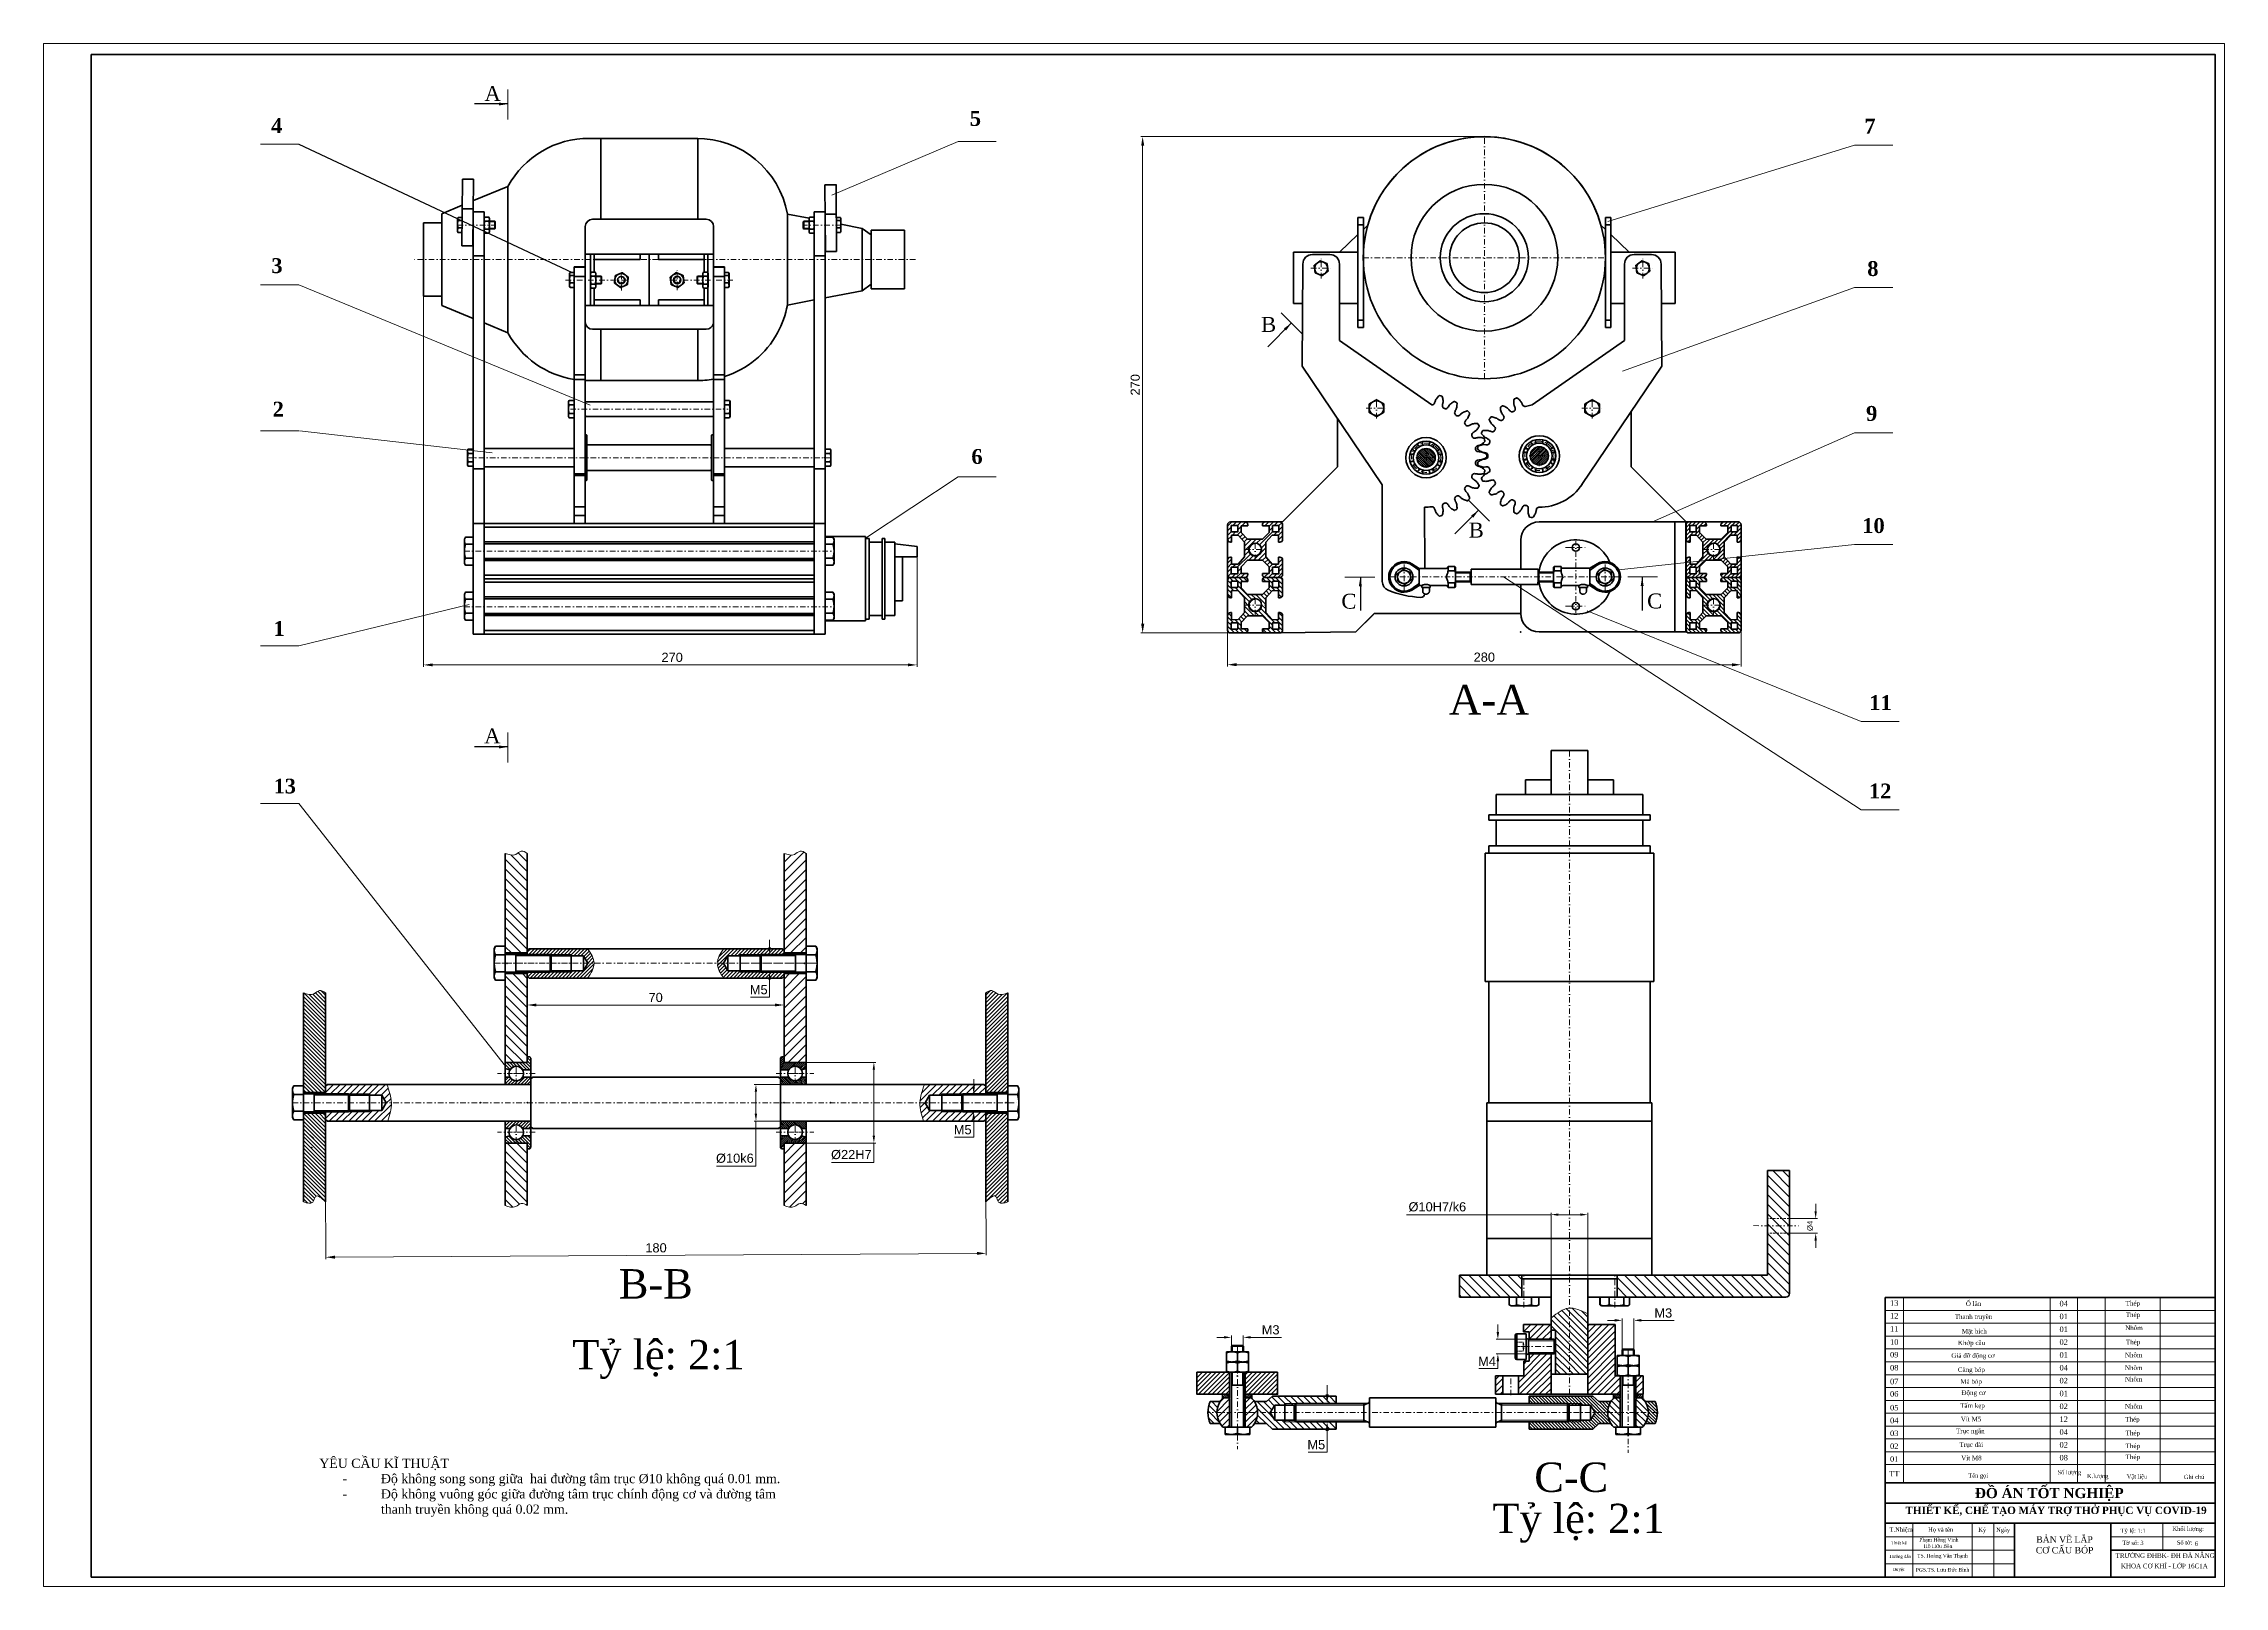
# Model space of a CAD drawing. Header units: inches. Extents: x -122986 to 27550, y -4965 to 6170.
# Drawn here: x 3781 to 4970, y 362 to 1203 of the extents above; entities that cross this region are included whole.
import ezdxf

# ---------------------------------------------------------------- set-up
doc = ezdxf.new("R2010")
doc.units = ezdxf.units.IN
doc.header["$LTSCALE"] = 2
doc.header["$MEASUREMENT"] = 0
for name, pattern in [('ACAD_ISO02W100', [15, 12, -3]), ('CENTER', [10.16, 6.35, -1.27, 1.27, -1.27]), ('DASHDOT', [1, 0.5, -0.25, 0, -0.25]), ('HIDDEN2', [4.7625, 3.175, -1.5875])]:
    doc.linetypes.add(name, pattern=pattern)
for name, color, linetype, lineweight in [('1 Kich Thước', 7, 'Continuous', 15), ('1 mãnh', 7, 'Continuous', 5), ('1 Đường Tâm', 50, 'DASHDOT', 9), ('1 Đậm', 7, 'Continuous', 50), ('2d ConnectionPoints', 7, 'Continuous', 50), ('AM_7', 7, 'CENTER', 25), ('duong ghi', 4, 'Continuous', 20), ('main2', 40, 'Continuous', 30), ('thread', 3, 'Continuous', 25), ('đường nhạt', 5, 'Continuous', 25)]:
    doc.layers.add(name, color=color, linetype=linetype, lineweight=lineweight)
doc.layers.add('61', color=7, linetype='Continuous', true_color=0xffffff)
doc.layers.add('d-manh', color=2, linetype='Continuous')
doc.styles.add('hiepnguyen', font='times.ttf', dxfattribs={"height": 3})
doc.styles.add('ISO-25', font='times.ttf', dxfattribs={"height": 2})
doc.styles.add('SON', font='times.ttf')
doc.styles.add('TCVN', font='times.ttf', dxfattribs={"height": 2.5})
doc.styles.add('tinh', font='arial.ttf')
doc.styles.add('vn', font='VTIMEN.TTF', dxfattribs={"height": 4})
doc.dimstyles.new('ISO-25', dxfattribs={"dimtxt": 2.5, "dimasz": 2.5, "dimexe": 1.25, "dimexo": 0.625, "dimtad": 1, "dimtxsty": 'Standard', "dimcen": 8.5, "dimadec": 0, "dimazin": 0, "dimtfac": 1, "dimtmove": 0, "dimatfit": 3, "dimfxl": 1, "dimarcsym": 0})
doc.dimstyles.new('Tịnh', dxfattribs={"dimtxt": 0.3, "dimasz": 1.5, "dimexe": 1, "dimexo": 0.0625, "dimgap": 0.4, "dimtad": 1, "dimtoh": 1, "dimzin": 0, "dimdsep": 46, "dimtxsty": 'tinh', "dimcen": 0.09, "dimclrd": 256, "dimclre": 256, "dimclrt": 4, "dimadec": 0, "dimazin": 0, "dimtfac": 1, "dimtofl": 0, "dimtmove": 0, "dimatfit": 3, "dimfxl": 1, "dimtfillclr": 4, "dimtolj": 1, "dimtzin": 0, "dimlwd": -1, "dimlwe": -1, "dimarcsym": 0})

# ---------------------------------------------------------------- blocks, each defined once
blk = doc.blocks.new('*D284')
at = {"layer": '1 Kich Thước', "ltscale": 15, "transparency": 16777216}
for p, q in [((4566, 1152), (4378.7, 1152)), ((4379.7, 886.4), (4379.7, 1147)), ((4427.5, 881.4), (4378.7, 881.4))]:
    blk.add_line(p, q, dxfattribs=at)
for points in [[(4378.9, 1147), (4380.6, 1147), (4379.7, 1152)], [(4378.9, 886.4), (4380.6, 886.4), (4379.7, 881.4)]]:
    blk.add_solid(points, dxfattribs=at)
at = {"layer": 'Defpoints', "color": 0, "ltscale": 15, "transparency": 16777216}
for p in [(4379.7, 1152), (4566, 1152), (4427.6, 881.4)]:
    blk.add_point(p, dxfattribs=at)
at = {"layer": '1 Kich Thước', "color": 4, "ltscale": 15, "transparency": 16777216, "insert": (4375.7, 1016.7), "char_height": 5, "attachment_point": 5, "rotation": 90, "style": 'tinh'}
blk.add_mtext('\\A1;270', dxfattribs=at)
blk = doc.blocks.new('*D218')
at = {"layer": '1 Kich Thước', "ltscale": 15, "transparency": 16777216}
for p, q in [((4185.3, 647.3), (4234.2, 647.3)), ((4233.2, 643.3), (4233.2, 607.3)), ((4185.3, 603.3), (4234.2, 603.3)), ((4233.2, 603.3), (4233.2, 592.8)), ((4233.2, 592.8), (4210.1, 592.8))]:
    blk.add_line(p, q, dxfattribs=at)
for points in [[(4232.5, 643.3), (4233.8, 643.3), (4233.2, 647.3)], [(4232.5, 607.3), (4233.8, 607.3), (4233.2, 603.3)]]:
    blk.add_solid(points, dxfattribs=at)
at = {"layer": 'Defpoints', "color": 0, "ltscale": 15, "transparency": 16777216}
for p in [(4185.2, 647.3), (4185.2, 603.3), (4233.2, 603.3)]:
    blk.add_point(p, dxfattribs=at)
at = {"layer": '1 Kich Thước', "color": 4, "ltscale": 15, "transparency": 16777216, "insert": (4220.9, 597), "char_height": 5, "attachment_point": 5, "style": 'tinh'}
blk.add_mtext('\\A1;%%C22H7', dxfattribs=at)
blk = doc.blocks.new('*D219')
at = {"layer": '1 Kich Thước', "ltscale": 15, "transparency": 16777216}
for p, q in [((4184.7, 635.3), (4167.9, 635.3)), ((4168.9, 631.3), (4168.9, 619.3)), ((4184.7, 615.3), (4167.9, 615.3)), ((4168.9, 615.3), (4168.9, 590.8)), ((4168.9, 590.8), (4147.4, 590.8))]:
    blk.add_line(p, q, dxfattribs=at)
for points in [[(4168.2, 631.3), (4169.5, 631.3), (4168.9, 635.3)], [(4168.2, 619.3), (4169.5, 619.3), (4168.9, 615.3)]]:
    blk.add_solid(points, dxfattribs=at)
at = {"layer": 'Defpoints', "color": 0, "ltscale": 15, "transparency": 16777216}
for p in [(4184.8, 635.3), (4168.9, 615.3), (4184.8, 615.3)]:
    blk.add_point(p, dxfattribs=at)
at = {"layer": '1 Kich Thước', "color": 4, "ltscale": 15, "transparency": 16777216, "insert": (4157.4, 595), "char_height": 5, "attachment_point": 5, "style": 'tinh'}
blk.add_mtext('\\A1;%%C10k6', dxfattribs=at)
blk = doc.blocks.new('*D285')
at = {"layer": '1 Kich Thước', "ltscale": 15, "transparency": 16777216}
for p, q in [((4287.6, 634.1), (4287.6, 638.1)), ((4281.8, 630.1), (4288.6, 630.1)), ((4281.8, 620.5), (4288.6, 620.5)), ((4287.6, 606.6), (4277.2, 606.6)), ((4287.6, 616.5), (4287.6, 606.6))]:
    blk.add_line(p, q, dxfattribs=at)
for points in [[(4286.9, 634.1), (4288.3, 634.1), (4287.6, 630.1)], [(4286.9, 616.5), (4288.3, 616.5), (4287.6, 620.5)]]:
    blk.add_solid(points, dxfattribs=at)
at = {"layer": 'Defpoints', "color": 0, "ltscale": 15, "transparency": 16777216}
for p in [(4281.7, 630.1), (4281.7, 620.5), (4287.6, 620.5)]:
    blk.add_point(p, dxfattribs=at)
at = {"layer": '1 Kich Thước', "color": 4, "ltscale": 15, "transparency": 16777216, "insert": (4281.6, 610.6), "char_height": 5, "width": 0.66, "attachment_point": 5, "style": 'tinh'}
blk.add_mtext('\\A1;M5', dxfattribs=at)
blk = doc.blocks.new('*D287')
at = {"layer": '1 Kich Thước', "ltscale": 15, "transparency": 16777216}
for p, q in [((4426, 882.9), (4426, 863.1)), ((4706, 882.8), (4706, 863.1)), ((4431, 864.1), (4701, 864.1))]:
    blk.add_line(p, q, dxfattribs=at)
for points in [[(4431, 865), (4431, 863.3), (4426, 864.1)], [(4701, 864.9), (4701, 863.2), (4706, 864.1)]]:
    blk.add_solid(points, dxfattribs=at)
at = {"layer": 'Defpoints', "color": 0, "ltscale": 15, "transparency": 16777216}
for p in [(4426, 883), (4706, 882.9), (4706, 864.1)]:
    blk.add_point(p, dxfattribs=at)
at = {"layer": '1 Kich Thước', "color": 4, "ltscale": 15, "transparency": 16777216, "insert": (4566, 868.2), "char_height": 3, "attachment_point": 5, "rotation": 359.9868, "style": 'tinh'}
blk.add_mtext('\\A1;{\\H1.6667x;280}', dxfattribs=at)
blk = doc.blocks.new('*D220')
at = {"layer": '1 Kich Thước', "ltscale": 15, "transparency": 16777216}
for p, q in [((4176.3, 710.2), (4176.3, 714.2)), ((4171.8, 706.2), (4177.3, 706.2)), ((4171.8, 696.5), (4177.3, 696.5)), ((4176.3, 692.5), (4176.3, 682.8)), ((4176.3, 682.8), (4165.9, 682.8))]:
    blk.add_line(p, q, dxfattribs=at)
for points in [[(4175.7, 710.2), (4177, 710.2), (4176.3, 706.2)], [(4175.7, 692.5), (4177, 692.5), (4176.3, 696.5)]]:
    blk.add_solid(points, dxfattribs=at)
at = {"layer": 'Defpoints', "color": 0, "ltscale": 15, "transparency": 16777216}
for p in [(4171.7, 706.2), (4171.7, 696.5), (4176.3, 696.5)]:
    blk.add_point(p, dxfattribs=at)
at = {"layer": '1 Kich Thước', "color": 4, "ltscale": 15, "transparency": 16777216, "insert": (4170.4, 686.9), "char_height": 5, "width": 0.66, "attachment_point": 5, "style": 'tinh'}
blk.add_mtext('\\A1;M5', dxfattribs=at)
blk = doc.blocks.new('*D288')
at = {"layer": '1 Kich Thước', "ltscale": 15, "transparency": 16777216}
for p, q in [((4044.2, 694.2), (4044.2, 677.6)), ((4184.2, 694.2), (4184.2, 677.6)), ((4049.2, 678.6), (4179.2, 678.6))]:
    blk.add_line(p, q, dxfattribs=at)
for points in [[(4049.2, 679.4), (4049.2, 677.8), (4044.2, 678.6)], [(4179.2, 679.4), (4179.2, 677.8), (4184.2, 678.6)]]:
    blk.add_solid(points, dxfattribs=at)
at = {"layer": 'Defpoints', "color": 0, "ltscale": 15, "transparency": 16777216}
for p in [(4044.2, 694.3), (4184.2, 694.3), (4184.2, 678.6)]:
    blk.add_point(p, dxfattribs=at)
at = {"layer": '1 Kich Thước', "color": 4, "ltscale": 15, "transparency": 16777216, "insert": (4114.2, 682.7), "char_height": 5, "attachment_point": 5, "style": 'tinh'}
blk.add_mtext('\\A1;70', dxfattribs=at)
blk = doc.blocks.new('*D289')
at = {"layer": '1 Kich Thước', "ltscale": 15, "transparency": 16777216}
for p, q in [((3934.2, 580), (3934.4, 540.1)), ((4294.2, 582.1), (4294.4, 542.2)), ((3939.4, 541.1), (4289.4, 543.2))]:
    blk.add_line(p, q, dxfattribs=at)
for points in [[(3939.4, 542), (3939.4, 540.3), (3934.4, 541.1)], [(4289.4, 544), (4289.4, 542.4), (4294.4, 543.2)]]:
    blk.add_solid(points, dxfattribs=at)
at = {"layer": 'Defpoints', "color": 0, "ltscale": 15, "transparency": 16777216}
for p in [(3934.2, 580), (4294.2, 582.2), (4294.4, 543.2)]:
    blk.add_point(p, dxfattribs=at)
at = {"layer": '1 Kich Thước', "color": 4, "ltscale": 15, "transparency": 16777216, "insert": (4114.4, 546.2), "char_height": 3, "attachment_point": 5, "rotation": 0.3376, "style": 'tinh'}
blk.add_mtext('\\A1;{\\H1.6667x;180}', dxfattribs=at)
blk = doc.blocks.new('bi 1')
at = {"layer": '1 mãnh', "linetype": 'Continuous', "lineweight": 13, "ltscale": 15}
for p, q in [((27644.8, -6671.4), (27642.2, -6668.7)), ((27645.7, -6670.4), (27642.8, -6667.6)), ((27644.8, -6669.6), (27642.8, -6667.6)), ((27646.8, -6669.8), (27644.6, -6667.6)), ((27648.3, -6669.6), (27646.3, -6667.6)), ((27652.1, -6671.6), (27648.1, -6667.6)), ((27653.9, -6671.6), (27649.9, -6667.6)), ((27655.6, -6671.6), (27651.6, -6667.6)), ((27656.2, -6670.3), (27653.4, -6667.6)), ((27656.2, -6666.8), (27654.2, -6664.8)), ((27656.2, -6668.6), (27654.2, -6666.6)), ((27642.6, -6670.9), (27642.2, -6670.5)), ((27642.2, -6677.4), (27644, -6675.5)), ((27642.2, -6675.6), (27642.2, -6675.5)), ((27642.3, -6679), (27645.1, -6676.2)), ((27643.5, -6679.6), (27646.1, -6677)), ((27647.1, -6679.6), (27649.2, -6677.4)), ((27648.8, -6679.6), (27652.8, -6675.5)), ((27650.6, -6679.6), (27654.6, -6675.5)), ((27652.4, -6679.6), (27656.2, -6675.7)), ((27642.2, -6702.1), (27644.7, -6699.6)), ((27642.2, -6700.3), (27643, -6699.6)), ((27642.5, -6703.6), (27646.5, -6699.6)), ((27644.3, -6703.6), (27648.3, -6699.6)), ((27648, -6701.6), (27650, -6699.6)), ((27649.6, -6701.8), (27651.8, -6699.6)), ((27650.7, -6702.4), (27653.6, -6699.6)), ((27651.5, -6703.4), (27655.3, -6699.6)), ((27653.1, -6703.6), (27656.2, -6700.5)), ((27654.9, -6703.6), (27656.2, -6702.2)), ((27644.4, -6711.6), (27642.2, -6709.4)), ((27646.1, -6711.6), (27642.8, -6708.2)), ((27647.9, -6711.6), (27644.1, -6707.7)), ((27649.7, -6711.6), (27647.6, -6709.5)), ((27651.4, -6711.6), (27649.3, -6709.4)), ((27653.2, -6711.6), (27650.5, -6708.8)), ((27656.2, -6712.8), (27651.4, -6708)), ((27656.2, -6711), (27652.7, -6707.5)), ((27655.9, -6714.2), (27654.2, -6712.5)), ((27656.2, -6709.2), (27654.5, -6707.5))]:
    blk.add_line(p, q, dxfattribs=at)
at = {"layer": '1 mãnh', "lineweight": 13, "ltscale": 15}
for p, q in [((27645.3, -6679.6), (27647.4, -6677.5)), ((27654.1, -6679.6), (27656.2, -6677.5))]:
    blk.add_line(p, q, dxfattribs=at)
at = {"layer": '1 Đường Tâm', "lineweight": 9, "ltscale": 3}
for p, q in [((27648.2, -6679.3), (27648.2, -6667.8)), ((27658.4, -6673.6), (27637.9, -6673.6)), ((27651.5, -6673.6), (27644.9, -6673.6)), ((27658.4, -6705.6), (27637.9, -6705.6)), ((27651.5, -6705.6), (27644.9, -6705.6)), ((27648.2, -6711.3), (27648.2, -6699.8))]:
    blk.add_line(p, q, dxfattribs=at)
blk.add_point((27648.2, -6673.6), dxfattribs=at)
blk.add_point((27648.2, -6673.6), dxfattribs=at)
at = {"layer": '1 Đậm', "lineweight": 50}
for p, q in [((27642.2, -6667.8), (27642.4, -6667.6)), ((27644.7, -6671.6), (27642.2, -6670.8)), ((27642.2, -6675.5), (27644.7, -6675.5)), ((27642.8, -6679.6), (27642.2, -6679)), ((27656.2, -6671.6), (27651.6, -6671.6)), ((27651.6, -6675.5), (27656.2, -6675.5)), ((27656.2, -6679), (27655.6, -6679.6)), ((27642.2, -6700.2), (27642.8, -6699.6)), ((27644.7, -6703.6), (27642.2, -6703.6)), ((27656.2, -6703.6), (27651.6, -6703.6)), ((27656.2, -6700.2), (27655.6, -6699.6)), ((27642.2, -6708.3), (27644.7, -6707.5)), ((27642.2, -6711), (27642.8, -6711.6)), ((27651.6, -6707.5), (27656.2, -6707.5))]:
    blk.add_line(p, q, dxfattribs=at)
at = {"layer": '1 Đậm', "lineweight": 50, "ltscale": 15}
for p, q in [((27654.2, -6664.5), (27655.6, -6664.5)), ((27655.6, -6664.5), (27656.2, -6665.1)), ((27654.2, -6714.6), (27655.6, -6714.6)), ((27655.6, -6714.6), (27656.2, -6714))]:
    blk.add_line(p, q, dxfattribs=at)
at = {"layer": '1 Đậm', "lineweight": 50}
for centre in [(27648.2, -6673.6), (27648.2, -6705.6)]:
    blk.add_circle(centre, 4, dxfattribs=at)
for centre, start, end in [((27648.2, -6673.6), 30, 150), ((27648.2, -6673.6), 210, 330), ((27648.2, -6705.6), 30, 150), ((27648.2, -6705.6), 210, 330)]:
    blk.add_arc(centre, 4, start, end, dxfattribs=at)
blk = doc.blocks.new('*D290')
at = {"layer": '1 Kich Thước', "ltscale": 15, "transparency": 16777216}
for p, q in [((4637.1, 506.7), (4633.1, 506.7)), ((4641.1, 490.7), (4641.1, 507.7)), ((4647.6, 490.7), (4647.6, 507.7)), ((4651.6, 506.7), (4669.5, 506.7))]:
    blk.add_line(p, q, dxfattribs=at)
for points in [[(4637.1, 507.4), (4637.1, 506), (4641.1, 506.7)], [(4651.6, 507.4), (4651.6, 506), (4647.6, 506.7)]]:
    blk.add_solid(points, dxfattribs=at)
at = {"layer": 'Defpoints', "color": 0, "ltscale": 15, "transparency": 16777216}
for p in [(4647.6, 506.7), (4641.1, 490.6), (4647.6, 490.6)]:
    blk.add_point(p, dxfattribs=at)
at = {"layer": '1 Kich Thước', "color": 4, "ltscale": 15, "transparency": 16777216, "insert": (4663.6, 510.7), "char_height": 5, "attachment_point": 5, "style": 'tinh'}
blk.add_mtext('\\A1;M3', dxfattribs=at)
blk = doc.blocks.new('*D291')
at = {"layer": '1 Kich Thước', "ltscale": 15, "transparency": 16777216}
for p, q in [((4424.1, 497.4), (4420.1, 497.4)), ((4428.1, 492.7), (4428.1, 498.4)), ((4434.6, 492.7), (4434.6, 498.4)), ((4438.6, 497.4), (4455.4, 497.4))]:
    blk.add_line(p, q, dxfattribs=at)
for points in [[(4424.1, 498.1), (4424.1, 496.8), (4428.1, 497.4)], [(4438.6, 498.1), (4438.6, 496.8), (4434.6, 497.4)]]:
    blk.add_solid(points, dxfattribs=at)
at = {"layer": 'Defpoints', "color": 0, "ltscale": 15, "transparency": 16777216}
for p in [(4428.1, 492.6), (4434.6, 497.4), (4434.6, 492.6)]:
    blk.add_point(p, dxfattribs=at)
at = {"layer": '1 Kich Thước', "color": 4, "ltscale": 15, "transparency": 16777216, "insert": (4449.5, 501.5), "char_height": 5, "attachment_point": 5, "style": 'tinh'}
blk.add_mtext('\\A1;M3', dxfattribs=at)
blk = doc.blocks.new('*D292')
at = {"layer": '1 mãnh', "ltscale": 15, "transparency": 16777216}
for p, q in [((4480.3, 466.4), (4480.3, 471.4)), ((4485.2, 461.4), (4479.3, 461.4)), ((4485.2, 451.4), (4479.3, 451.4)), ((4480.3, 446.4), (4480.3, 434.8)), ((4480.3, 434.8), (4469.9, 434.8))]:
    blk.add_line(p, q, dxfattribs=at)
for points in [[(4479.5, 466.4), (4481.2, 466.4), (4480.3, 461.4)], [(4479.5, 446.4), (4481.2, 446.4), (4480.3, 451.4)]]:
    blk.add_solid(points, dxfattribs=at)
at = {"layer": 'Defpoints', "color": 0, "ltscale": 15, "transparency": 16777216}
for p in [(4485.3, 461.4), (4480.3, 451.4), (4485.3, 451.4)]:
    blk.add_point(p, dxfattribs=at)
at = {"layer": '1 mãnh', "color": 4, "ltscale": 15, "transparency": 16777216, "insert": (4474.4, 438.9), "char_height": 3, "attachment_point": 5, "style": 'tinh'}
blk.add_mtext('\\A1;{\\H1.6667x;M5}', dxfattribs=at)
blk = doc.blocks.new('*D293')
at = {"layer": '1 mãnh', "ltscale": 15, "transparency": 16777216}
for p, q in [((4602.4, 564.3), (4523.5, 564.3)), ((4602.4, 529.4), (4602.4, 565.3)), ((4618.4, 564.3), (4606.4, 564.3)), ((4622.4, 529.4), (4622.4, 565.3))]:
    blk.add_line(p, q, dxfattribs=at)
for points in [[(4606.4, 565), (4606.4, 563.7), (4602.4, 564.3)], [(4618.4, 565), (4618.4, 563.7), (4622.4, 564.3)]]:
    blk.add_solid(points, dxfattribs=at)
at = {"layer": 'Defpoints', "color": 0, "ltscale": 15, "transparency": 16777216}
for p in [(4622.4, 564.3), (4602.4, 529.3), (4622.4, 529.3)]:
    blk.add_point(p, dxfattribs=at)
at = {"layer": '1 mãnh', "color": 4, "ltscale": 15, "transparency": 16777216, "insert": (4540.4, 568.5), "char_height": 3, "attachment_point": 5, "style": 'tinh'}
blk.add_mtext('\\A1;{\\H1.6667x;%%C10H7/k6}', dxfattribs=at)
blk = doc.blocks.new('*D294')
at = {"layer": '1 mãnh', "ltscale": 15, "transparency": 16777216}
for p, q in [((4573.4, 500.4), (4573.4, 504.4)), ((4589.9, 496.4), (4572.4, 496.4)), ((4589.9, 488.4), (4572.4, 488.4)), ((4573.4, 480.4), (4563, 480.4)), ((4573.4, 484.4), (4573.4, 480.4))]:
    blk.add_line(p, q, dxfattribs=at)
for points in [[(4572.7, 500.4), (4574.1, 500.4), (4573.4, 496.4)], [(4572.7, 484.4), (4574.1, 484.4), (4573.4, 488.4)]]:
    blk.add_solid(points, dxfattribs=at)
at = {"layer": 'Defpoints', "color": 0, "ltscale": 15, "transparency": 16777216}
for p in [(4573.4, 488.4), (4590, 496.4), (4590, 488.4)]:
    blk.add_point(p, dxfattribs=at)
at = {"layer": '1 mãnh', "color": 4, "ltscale": 15, "transparency": 16777216, "insert": (4567.5, 484.4), "char_height": 3, "attachment_point": 5, "style": 'tinh'}
blk.add_mtext('\\A1;{\\H1.6667x;M4}', dxfattribs=at)
blk = doc.blocks.new('*D283')
at = {"layer": '1 mãnh', "ltscale": 15, "transparency": 16777216}
for p, q in [((4732.5, 562.2), (4747.7, 562.2)), ((4746.7, 566.2), (4746.7, 570.2)), ((4732.5, 554.2), (4747.7, 554.2)), ((4746.7, 550.2), (4746.7, 546.2))]:
    blk.add_line(p, q, dxfattribs=at)
for points in [[(4746, 566.2), (4747.3, 566.2), (4746.7, 562.2)], [(4746, 550.2), (4747.3, 550.2), (4746.7, 554.2)]]:
    blk.add_solid(points, dxfattribs=at)
at = {"layer": 'Defpoints', "color": 0, "ltscale": 15, "transparency": 16777216}
for p in [(4732.4, 562.2), (4732.4, 554.2), (4746.7, 554.2)]:
    blk.add_point(p, dxfattribs=at)
at = {"layer": '1 mãnh', "color": 4, "ltscale": 15, "transparency": 16777216, "insert": (4743.6, 558.2), "char_height": 3, "attachment_point": 5, "rotation": 90, "style": 'tinh'}
blk.add_mtext('\\A1;%%C4', dxfattribs=at)
blk = doc.blocks.new('*D296')
at = {"layer": '1 mãnh', "ltscale": 15, "transparency": 16777216}
for p, q in [((3987.6, 1064.9), (3987.6, 863)), ((4256.7, 922.9), (4256.7, 863)), ((3992.6, 864), (4251.7, 864))]:
    blk.add_line(p, q, dxfattribs=at)
for points in [[(3992.6, 864.8), (3992.6, 863.2), (3987.6, 864)], [(4251.7, 864.8), (4251.7, 863.2), (4256.7, 864)]]:
    blk.add_solid(points, dxfattribs=at)
at = {"layer": 'Defpoints', "color": 0, "ltscale": 15, "transparency": 16777216}
for p in [(3987.6, 1065), (4256.7, 923), (4256.7, 864)]:
    blk.add_point(p, dxfattribs=at)
at = {"layer": '1 mãnh', "color": 4, "ltscale": 15, "transparency": 16777216, "insert": (4123.2, 868.1), "char_height": 3, "attachment_point": 5, "style": 'tinh'}
blk.add_mtext('\\A1;{\\H1.6667x;270}', dxfattribs=at)

msp = doc.modelspace()

# ---------------------------------------------------------------- hatches: boundary and pattern name
at = {"layer": '1 mãnh', "ltscale": 15}
h = msp.add_hatch(dxfattribs=at)
h.set_pattern_fill('ANSI31', color=256, scale=6, angle=90)
h.set_pattern_definition([(135, (-19515.61246, 7879.8275), (-0.530330086, -0.530330086), [])])
h.paths.add_polyline_path([(4534.237, 981.947, 0.41421356), (4529.237, 976.947), (4534.237, 976.947)])
h.paths.add_polyline_path([(4534.237, 981.947), (4534.237, 976.947), (4539.237, 976.947, 0.41421356)])
h.paths.add_polyline_path([(4539.237, 976.947), (4534.237, 976.947), (4534.237, 971.947, 0.41421356)])
h.paths.add_polyline_path([(4534.237, 976.947), (4529.237, 976.947, 0.41421356), (4534.237, 971.947)])
h = msp.add_hatch(dxfattribs=at)
h.set_pattern_fill('ANSI31', color=256, scale=6)
h.set_pattern_definition([(45, (-19515.61246, 7879.8275), (-0.530330086, 0.530330086), [])])
h.paths.add_polyline_path([(4596, 982.959, 0.41421356), (4591, 977.959), (4596, 977.959)])
h.paths.add_polyline_path([(4596, 982.959), (4596, 977.959), (4601, 977.959, 0.41421356)])
h.paths.add_polyline_path([(4601, 977.959), (4596, 977.959), (4596, 972.959, 0.41421356)])
h.paths.add_polyline_path([(4596, 977.959), (4591, 977.959, 0.41421356), (4596, 972.959)])
at = {"layer": '1 mãnh', "lineweight": 13, "ltscale": 15}
h = msp.add_hatch(dxfattribs=at)
h.set_pattern_fill('ANSI31', color=256, scale=14.215383, style=0)
h.set_pattern_definition([(45, (-35220.3536, 618.3486), (-1.25647425, 1.25647425), [])])
h.paths.add_polyline_path([(4431.535, 913.698), (4428.035, 913.698), (4428.035, 917.198), (4431.535, 917.198)], flags=16)
h.paths.add_polyline_path([(4431.535, 939.959), (4428.035, 939.959), (4428.035, 936.459), (4431.535, 936.459)], flags=16)
h.paths.add_polyline_path([(4450.535, 913.698), (4454.035, 913.698), (4454.035, 917.198), (4450.535, 917.198)], flags=16)
edge = h.paths.add_edge_path(flags=16)
edge.add_arc((4441.035, 926.829), 3.554, 0, 360)
h.paths.add_polyline_path([(4450.535, 939.959), (4454.035, 939.959), (4454.035, 936.459), (4450.535, 936.459)], flags=16)
edge = h.paths.add_edge_path()
edge.add_line((4435.235, 922.831), (4435.235, 930.826))
edge.add_line((4435.235, 930.826), (4431.735, 934.711))
edge.add_line((4431.735, 934.711), (4428.235, 934.751))
edge.add_line((4428.235, 934.751), (4428.235, 930.906))
edge.add_line((4428.235, 930.906), (4427.558, 930.906))
edge.add_arc((4427.558, 932.429), 1.523, 180, 270, ccw=False)
edge.add_line((4426.035, 932.429), (4426.035, 940.436))
edge.add_arc((4427.558, 940.436), 1.523, 90, 180, ccw=False)
edge.add_line((4427.558, 941.959), (4435.564, 941.959))
edge.add_arc((4435.564, 940.436), 1.523, 0, 90, ccw=False)
edge.add_line((4437.087, 940.436), (4437.087, 939.759))
edge.add_line((4437.087, 939.759), (4433.366, 939.759))
edge.add_line((4433.366, 939.759), (4433.366, 936.19))
edge.add_line((4433.366, 936.19), (4436.935, 932.622))
edge.add_line((4436.935, 932.622), (4445.135, 932.622))
edge.add_line((4445.135, 932.622), (4448.703, 936.19))
edge.add_line((4448.703, 936.19), (4448.703, 939.759))
edge.add_line((4448.703, 939.759), (4444.982, 939.759))
edge.add_line((4444.982, 939.759), (4444.982, 940.436))
edge.add_arc((4446.505, 940.436), 1.523, 90, 180, ccw=False)
edge.add_line((4446.505, 941.959), (4454.512, 941.959))
edge.add_arc((4454.512, 940.436), 1.523, 0, 90, ccw=False)
edge.add_line((4456.035, 940.436), (4456.035, 932.429))
edge.add_arc((4454.512, 932.429), 1.523, 270, 360, ccw=False)
edge.add_line((4454.512, 930.906), (4453.835, 930.906))
edge.add_line((4453.835, 930.906), (4453.835, 934.751))
edge.add_line((4453.835, 934.751), (4450.335, 934.711))
edge.add_line((4450.335, 934.711), (4446.835, 930.826))
edge.add_line((4446.835, 930.826), (4446.835, 922.831))
edge.add_line((4446.835, 922.831), (4450.335, 918.946))
edge.add_line((4450.335, 918.946), (4453.835, 918.906))
edge.add_line((4453.835, 918.906), (4453.835, 922.751))
edge.add_line((4453.835, 922.751), (4454.512, 922.751))
edge.add_arc((4454.512, 921.228), 1.523, 0, 90, ccw=False)
edge.add_line((4456.035, 921.228), (4456.035, 913.221))
edge.add_arc((4454.512, 913.221), 1.523, -90, 0, ccw=False)
edge.add_line((4454.512, 911.698), (4446.505, 911.698))
edge.add_arc((4446.505, 913.221), 1.523, 180, 270, ccw=False)
edge.add_line((4444.982, 913.221), (4444.982, 913.898))
edge.add_line((4444.982, 913.898), (4448.703, 913.898))
edge.add_line((4448.703, 913.898), (4448.703, 917.467))
edge.add_line((4448.703, 917.467), (4445.135, 921.035))
edge.add_line((4445.135, 921.035), (4436.935, 921.035))
edge.add_line((4436.935, 921.035), (4433.366, 917.467))
edge.add_line((4433.366, 917.467), (4433.366, 913.898))
edge.add_line((4433.366, 913.898), (4437.087, 913.898))
edge.add_line((4437.087, 913.898), (4437.087, 913.221))
edge.add_arc((4435.564, 913.221), 1.523, -90, 0, ccw=False)
edge.add_line((4435.564, 911.698), (4427.558, 911.698))
edge.add_arc((4427.558, 913.221), 1.523, 180, 270, ccw=False)
edge.add_line((4426.035, 913.221), (4426.035, 921.228))
edge.add_arc((4427.558, 921.228), 1.523, 90, 180, ccw=False)
edge.add_line((4427.558, 922.751), (4428.235, 922.751))
edge.add_line((4428.235, 922.751), (4428.235, 918.906))
edge.add_line((4428.235, 918.906), (4431.735, 918.946))
edge.add_line((4431.735, 918.946), (4435.235, 922.831))
h = msp.add_hatch(dxfattribs=at)
h.set_pattern_fill('ANSI31', color=256, scale=12.184614, style=0)
h.set_pattern_definition([(45, (-34895.9741, 618.3486), (-1.076977926, 1.076977926), [])])
h.paths.add_polyline_path([(4681.535, 913.698), (4678.035, 913.698), (4678.035, 917.198), (4681.535, 917.198)], flags=16)
h.paths.add_polyline_path([(4681.535, 939.959), (4678.035, 939.959), (4678.035, 936.459), (4681.535, 936.459)], flags=16)
h.paths.add_polyline_path([(4700.535, 913.698), (4704.035, 913.698), (4704.035, 917.198), (4700.535, 917.198)], flags=16)
edge = h.paths.add_edge_path(flags=16)
edge.add_arc((4691.035, 926.829), 3.554, 0, 360)
h.paths.add_polyline_path([(4700.535, 939.959), (4704.035, 939.959), (4704.035, 936.459), (4700.535, 936.459)], flags=16)
edge = h.paths.add_edge_path()
edge.add_line((4685.235, 922.831), (4685.235, 930.826))
edge.add_line((4685.235, 930.826), (4681.735, 934.711))
edge.add_line((4681.735, 934.711), (4678.235, 934.751))
edge.add_line((4678.235, 934.751), (4678.235, 930.906))
edge.add_line((4678.235, 930.906), (4677.558, 930.906))
edge.add_arc((4677.558, 932.429), 1.523, 180, 270, ccw=False)
edge.add_line((4676.035, 932.429), (4676.035, 940.436))
edge.add_arc((4677.558, 940.436), 1.523, 90, 180, ccw=False)
edge.add_line((4677.558, 941.959), (4685.564, 941.959))
edge.add_arc((4685.564, 940.436), 1.523, 0, 90, ccw=False)
edge.add_line((4687.087, 940.436), (4687.087, 939.759))
edge.add_line((4687.087, 939.759), (4683.366, 939.759))
edge.add_line((4683.366, 939.759), (4683.366, 936.19))
edge.add_line((4683.366, 936.19), (4686.935, 932.622))
edge.add_line((4686.935, 932.622), (4695.135, 932.622))
edge.add_line((4695.135, 932.622), (4698.703, 936.19))
edge.add_line((4698.703, 936.19), (4698.703, 939.759))
edge.add_line((4698.703, 939.759), (4694.982, 939.759))
edge.add_line((4694.982, 939.759), (4694.982, 940.436))
edge.add_arc((4696.505, 940.436), 1.523, 90, 180, ccw=False)
edge.add_line((4696.505, 941.959), (4704.511, 941.959))
edge.add_arc((4704.511, 940.436), 1.523, 0, 90, ccw=False)
edge.add_line((4706.035, 940.436), (4706.035, 932.429))
edge.add_arc((4704.511, 932.429), 1.523, 270, 360, ccw=False)
edge.add_line((4704.511, 930.906), (4703.835, 930.906))
edge.add_line((4703.835, 930.906), (4703.835, 934.751))
edge.add_line((4703.835, 934.751), (4700.335, 934.711))
edge.add_line((4700.335, 934.711), (4696.835, 930.826))
edge.add_line((4696.835, 930.826), (4696.835, 922.831))
edge.add_line((4696.835, 922.831), (4700.335, 918.946))
edge.add_line((4700.335, 918.946), (4703.835, 918.906))
edge.add_line((4703.835, 918.906), (4703.835, 922.751))
edge.add_line((4703.835, 922.751), (4704.511, 922.751))
edge.add_arc((4704.511, 921.228), 1.523, 0, 90, ccw=False)
edge.add_line((4706.035, 921.228), (4706.035, 913.221))
edge.add_arc((4704.511, 913.221), 1.523, -90, 0, ccw=False)
edge.add_line((4704.511, 911.698), (4696.505, 911.698))
edge.add_arc((4696.505, 913.221), 1.523, 180, 270, ccw=False)
edge.add_line((4694.982, 913.221), (4694.982, 913.898))
edge.add_line((4694.982, 913.898), (4698.703, 913.898))
edge.add_line((4698.703, 913.898), (4698.703, 917.467))
edge.add_line((4698.703, 917.467), (4695.135, 921.035))
edge.add_line((4695.135, 921.035), (4686.935, 921.035))
edge.add_line((4686.935, 921.035), (4683.366, 917.467))
edge.add_line((4683.366, 917.467), (4683.366, 913.898))
edge.add_line((4683.366, 913.898), (4687.087, 913.898))
edge.add_line((4687.087, 913.898), (4687.087, 913.221))
edge.add_arc((4685.564, 913.221), 1.523, -90, 0, ccw=False)
edge.add_line((4685.564, 911.698), (4677.558, 911.698))
edge.add_arc((4677.558, 913.221), 1.523, 180, 270, ccw=False)
edge.add_line((4676.035, 913.221), (4676.035, 921.228))
edge.add_arc((4677.558, 921.228), 1.523, 90, 180, ccw=False)
edge.add_line((4677.558, 922.751), (4678.235, 922.751))
edge.add_line((4678.235, 922.751), (4678.235, 918.906))
edge.add_line((4678.235, 918.906), (4681.735, 918.946))
edge.add_line((4681.735, 918.946), (4685.235, 922.831))
h = msp.add_hatch(dxfattribs=at)
h.set_pattern_fill('ANSI31', color=256, scale=14.215383, angle=90, style=0)
h.set_pattern_definition([(135, (-35220.3536, 618.3486), (-1.25647425, -1.25647425), [])])
h.paths.add_polyline_path([(4431.535, 883.438), (4428.035, 883.438), (4428.035, 886.938), (4431.535, 886.938)], flags=16)
h.paths.add_polyline_path([(4431.535, 909.698), (4428.035, 909.698), (4428.035, 906.198), (4431.535, 906.198)], flags=16)
h.paths.add_polyline_path([(4450.535, 883.438), (4454.035, 883.438), (4454.035, 886.938), (4450.535, 886.938)], flags=16)
edge = h.paths.add_edge_path(flags=16)
edge.add_arc((4441.035, 896.568), 3.554, 0, 360)
h.paths.add_polyline_path([(4450.535, 909.698), (4454.035, 909.698), (4454.035, 906.198), (4450.535, 906.198)], flags=16)
edge = h.paths.add_edge_path()
edge.add_line((4435.235, 892.57), (4435.235, 900.566))
edge.add_line((4435.235, 900.566), (4431.735, 904.45))
edge.add_line((4431.735, 904.45), (4428.235, 904.49))
edge.add_line((4428.235, 904.49), (4428.235, 900.646))
edge.add_line((4428.235, 900.646), (4427.558, 900.646))
edge.add_arc((4427.558, 902.169), 1.523, 180, 270, ccw=False)
edge.add_line((4426.035, 902.169), (4426.035, 910.175))
edge.add_arc((4427.558, 910.175), 1.523, 90, 180, ccw=False)
edge.add_line((4427.558, 911.698), (4435.564, 911.698))
edge.add_arc((4435.564, 910.175), 1.523, 0, 90, ccw=False)
edge.add_line((4437.087, 910.175), (4437.087, 909.498))
edge.add_line((4437.087, 909.498), (4433.366, 909.498))
edge.add_line((4433.366, 909.498), (4433.366, 905.93))
edge.add_line((4433.366, 905.93), (4436.935, 902.361))
edge.add_line((4436.935, 902.361), (4445.135, 902.361))
edge.add_line((4445.135, 902.361), (4448.703, 905.93))
edge.add_line((4448.703, 905.93), (4448.703, 909.498))
edge.add_line((4448.703, 909.498), (4444.982, 909.498))
edge.add_line((4444.982, 909.498), (4444.982, 910.175))
edge.add_arc((4446.505, 910.175), 1.523, 90, 180, ccw=False)
edge.add_line((4446.505, 911.698), (4454.512, 911.698))
edge.add_arc((4454.512, 910.175), 1.523, 0, 90, ccw=False)
edge.add_line((4456.035, 910.175), (4456.035, 902.169))
edge.add_arc((4454.512, 902.169), 1.523, 270, 360, ccw=False)
edge.add_line((4454.512, 900.646), (4453.835, 900.646))
edge.add_line((4453.835, 900.646), (4453.835, 904.49))
edge.add_line((4453.835, 904.49), (4450.335, 904.45))
edge.add_line((4450.335, 904.45), (4446.835, 900.566))
edge.add_line((4446.835, 900.566), (4446.835, 892.57))
edge.add_line((4446.835, 892.57), (4450.335, 888.686))
edge.add_line((4450.335, 888.686), (4453.835, 888.646))
edge.add_line((4453.835, 888.646), (4453.835, 892.49))
edge.add_line((4453.835, 892.49), (4454.512, 892.49))
edge.add_arc((4454.512, 890.967), 1.523, 0, 90, ccw=False)
edge.add_line((4456.035, 890.967), (4456.035, 882.961))
edge.add_arc((4454.512, 882.961), 1.523, -90, 0, ccw=False)
edge.add_line((4454.512, 881.438), (4446.505, 881.438))
edge.add_arc((4446.505, 882.961), 1.523, 180, 270, ccw=False)
edge.add_line((4444.982, 882.961), (4444.982, 883.638))
edge.add_line((4444.982, 883.638), (4448.703, 883.638))
edge.add_line((4448.703, 883.638), (4448.703, 887.206))
edge.add_line((4448.703, 887.206), (4445.135, 890.775))
edge.add_line((4445.135, 890.775), (4436.935, 890.775))
edge.add_line((4436.935, 890.775), (4433.366, 887.206))
edge.add_line((4433.366, 887.206), (4433.366, 883.638))
edge.add_line((4433.366, 883.638), (4437.087, 883.638))
edge.add_line((4437.087, 883.638), (4437.087, 882.961))
edge.add_arc((4435.564, 882.961), 1.523, -90, 0, ccw=False)
edge.add_line((4435.564, 881.438), (4427.558, 881.438))
edge.add_arc((4427.558, 882.961), 1.523, 180, 270, ccw=False)
edge.add_line((4426.035, 882.961), (4426.035, 890.967))
edge.add_arc((4427.558, 890.967), 1.523, 90, 180, ccw=False)
edge.add_line((4427.558, 892.49), (4428.235, 892.49))
edge.add_line((4428.235, 892.49), (4428.235, 888.646))
edge.add_line((4428.235, 888.646), (4431.735, 888.686))
edge.add_line((4431.735, 888.686), (4435.235, 892.57))
h = msp.add_hatch(dxfattribs=at)
h.set_pattern_fill('ANSI31', color=256, scale=12.184614, angle=90, style=0)
h.set_pattern_definition([(135, (-34936.4327, 584.1995), (-1.076977926, -1.076977926), [])])
h.paths.add_polyline_path([(4681.535, 883.438), (4678.035, 883.438), (4678.035, 886.938), (4681.535, 886.938)], flags=16)
h.paths.add_polyline_path([(4681.535, 909.698), (4678.035, 909.698), (4678.035, 906.198), (4681.535, 906.198)], flags=16)
h.paths.add_polyline_path([(4700.535, 883.438), (4704.035, 883.438), (4704.035, 886.938), (4700.535, 886.938)], flags=16)
edge = h.paths.add_edge_path(flags=16)
edge.add_arc((4691.035, 896.568), 3.554, 0, 360)
h.paths.add_polyline_path([(4700.535, 909.698), (4704.035, 909.698), (4704.035, 906.198), (4700.535, 906.198)], flags=16)
edge = h.paths.add_edge_path()
edge.add_line((4685.235, 892.57), (4685.235, 900.566))
edge.add_line((4685.235, 900.566), (4681.735, 904.45))
edge.add_line((4681.735, 904.45), (4678.235, 904.49))
edge.add_line((4678.235, 904.49), (4678.235, 900.646))
edge.add_line((4678.235, 900.646), (4677.558, 900.646))
edge.add_arc((4677.558, 902.169), 1.523, 180, 270, ccw=False)
edge.add_line((4676.035, 902.169), (4676.035, 910.175))
edge.add_arc((4677.558, 910.175), 1.523, 90, 180, ccw=False)
edge.add_line((4677.558, 911.698), (4685.564, 911.698))
edge.add_arc((4685.564, 910.175), 1.523, 0, 90, ccw=False)
edge.add_line((4687.087, 910.175), (4687.087, 909.498))
edge.add_line((4687.087, 909.498), (4683.366, 909.498))
edge.add_line((4683.366, 909.498), (4683.366, 905.93))
edge.add_line((4683.366, 905.93), (4686.935, 902.361))
edge.add_line((4686.935, 902.361), (4695.135, 902.361))
edge.add_line((4695.135, 902.361), (4698.703, 905.93))
edge.add_line((4698.703, 905.93), (4698.703, 909.498))
edge.add_line((4698.703, 909.498), (4694.982, 909.498))
edge.add_line((4694.982, 909.498), (4694.982, 910.175))
edge.add_arc((4696.505, 910.175), 1.523, 90, 180, ccw=False)
edge.add_line((4696.505, 911.698), (4704.511, 911.698))
edge.add_arc((4704.511, 910.175), 1.523, 0, 90, ccw=False)
edge.add_line((4706.035, 910.175), (4706.035, 902.169))
edge.add_arc((4704.511, 902.169), 1.523, 270, 360, ccw=False)
edge.add_line((4704.511, 900.646), (4703.835, 900.646))
edge.add_line((4703.835, 900.646), (4703.835, 904.49))
edge.add_line((4703.835, 904.49), (4700.335, 904.45))
edge.add_line((4700.335, 904.45), (4696.835, 900.566))
edge.add_line((4696.835, 900.566), (4696.835, 892.57))
edge.add_line((4696.835, 892.57), (4700.335, 888.686))
edge.add_line((4700.335, 888.686), (4703.835, 888.646))
edge.add_line((4703.835, 888.646), (4703.835, 892.49))
edge.add_line((4703.835, 892.49), (4704.511, 892.49))
edge.add_arc((4704.511, 890.967), 1.523, 0, 90, ccw=False)
edge.add_line((4706.035, 890.967), (4706.035, 882.961))
edge.add_arc((4704.511, 882.961), 1.523, -90, 0, ccw=False)
edge.add_line((4704.511, 881.438), (4696.505, 881.438))
edge.add_arc((4696.505, 882.961), 1.523, 180, 270, ccw=False)
edge.add_line((4694.982, 882.961), (4694.982, 883.638))
edge.add_line((4694.982, 883.638), (4698.703, 883.638))
edge.add_line((4698.703, 883.638), (4698.703, 887.206))
edge.add_line((4698.703, 887.206), (4695.135, 890.775))
edge.add_line((4695.135, 890.775), (4686.935, 890.775))
edge.add_line((4686.935, 890.775), (4683.366, 887.206))
edge.add_line((4683.366, 887.206), (4683.366, 883.638))
edge.add_line((4683.366, 883.638), (4687.087, 883.638))
edge.add_line((4687.087, 883.638), (4687.087, 882.961))
edge.add_arc((4685.564, 882.961), 1.523, -90, 0, ccw=False)
edge.add_line((4685.564, 881.438), (4677.558, 881.438))
edge.add_arc((4677.558, 882.961), 1.523, 180, 270, ccw=False)
edge.add_line((4676.035, 882.961), (4676.035, 890.967))
edge.add_arc((4677.558, 890.967), 1.523, 90, 180, ccw=False)
edge.add_line((4677.558, 892.49), (4678.235, 892.49))
edge.add_line((4678.235, 892.49), (4678.235, 888.646))
edge.add_line((4678.235, 888.646), (4681.735, 888.686))
edge.add_line((4681.735, 888.686), (4685.235, 892.57))
h = msp.add_hatch(dxfattribs=at)
h.set_pattern_fill('ANSI31', color=256, scale=11)
h.set_pattern_definition([(45, (-2312.8507, 9731.6034), (-0.97227182, 0.97227182), [])])
edge = h.paths.add_edge_path()
edge.add_spline(control_points=[(4080.649, 701.357), (4080.63, 704.002), (4078.89, 706.64), (4077.149, 709.277)], knot_values=[0, 0, 0, 0, 8.65884736, 8.65884736, 8.65884736, 8.65884736], degree=3, periodic=0)
edge.add_line((4077.149, 709.277), (4045.207, 709.277))
edge.add_line((4045.207, 709.277), (4044.207, 708.277))
edge.add_line((4044.207, 708.277), (4044.207, 706.183))
edge.add_line((4044.207, 706.183), (4056.725, 706.183))
edge.add_line((4056.725, 706.183), (4068.207, 706.183))
edge.add_line((4068.207, 706.183), (4068.207, 705.491))
edge.add_line((4068.207, 705.491), (4074.82, 705.491))
edge.add_line((4074.82, 705.491), (4077.207, 701.357))
edge.add_line((4077.207, 701.357), (4080.649, 701.357))
h.paths.add_polyline_path([(4068.207, 706.183), (4056.725, 706.183), (4057.207, 705.701), (4057.207, 705.491), (4068.207, 705.491)], flags=17)
edge = h.paths.add_edge_path()
edge.add_spline(control_points=[(4077.149, 693.277), (4078.909, 695.973), (4080.669, 698.668), (4080.649, 701.357)], knot_values=[0, 0, 0, 0, 8.80551974, 8.80551974, 8.80551974, 8.80551974], degree=3, periodic=0)
edge.add_line((4080.649, 701.357), (4077.207, 701.357))
edge.add_line((4077.207, 701.357), (4074.82, 697.223))
edge.add_line((4074.82, 697.223), (4068.207, 697.223))
edge.add_line((4068.207, 697.223), (4068.207, 696.531))
edge.add_line((4068.207, 696.531), (4056.725, 696.531))
edge.add_line((4056.725, 696.531), (4044.207, 696.531))
edge.add_line((4044.207, 696.531), (4044.207, 694.277))
edge.add_line((4044.207, 694.277), (4045.207, 693.277))
edge.add_line((4045.207, 693.277), (4077.149, 693.277))
h.paths.add_polyline_path([(4068.207, 697.223), (4057.207, 697.223), (4057.207, 697.014), (4056.725, 696.531), (4068.207, 696.531)], flags=17)
edge = h.paths.add_edge_path()
edge.add_line((4184.207, 708.277), (4183.207, 709.277))
edge.add_line((4183.207, 709.277), (4151.265, 709.277))
edge.add_spline(control_points=[(4151.265, 709.277), (4149.525, 706.64), (4147.785, 704.002), (4147.765, 701.357)], knot_values=[0, 0, 0, 0, 8.65884736, 8.65884736, 8.65884736, 8.65884736], degree=3, periodic=0)
edge.add_line((4147.765, 701.357), (4151.207, 701.357))
edge.add_line((4151.207, 701.357), (4153.594, 705.491))
edge.add_line((4153.594, 705.491), (4160.207, 705.491))
edge.add_line((4160.207, 705.491), (4160.207, 706.183))
edge.add_line((4160.207, 706.183), (4171.69, 706.183))
edge.add_line((4171.69, 706.183), (4184.207, 706.183))
edge.add_line((4184.207, 706.183), (4184.207, 708.277))
edge = h.paths.add_edge_path()
edge.add_line((4151.207, 701.357), (4147.765, 701.357))
edge.add_spline(control_points=[(4147.765, 701.357), (4147.745, 698.668), (4149.505, 695.973), (4151.265, 693.277)], knot_values=[0, 0, 0, 0, 8.80551974, 8.80551974, 8.80551974, 8.80551974], degree=3, periodic=0)
edge.add_line((4151.265, 693.277), (4183.207, 693.277))
edge.add_line((4183.207, 693.277), (4184.207, 694.277))
edge.add_line((4184.207, 694.277), (4184.207, 696.531))
edge.add_line((4184.207, 696.531), (4171.69, 696.531))
edge.add_line((4171.69, 696.531), (4160.207, 696.531))
edge.add_line((4160.207, 696.531), (4160.207, 697.223))
edge.add_line((4160.207, 697.223), (4153.594, 697.223))
edge.add_line((4153.594, 697.223), (4151.207, 701.357))
h.paths.add_polyline_path([(4171.207, 705.701), (4171.69, 706.183), (4160.207, 706.183), (4160.207, 705.491), (4171.207, 705.491)], flags=17)
h.paths.add_polyline_path([(4171.207, 697.223), (4160.207, 697.223), (4160.207, 696.531), (4171.69, 696.531), (4171.207, 697.014)], flags=17)
at = {"layer": '1 mãnh', "ltscale": 15}
h = msp.add_hatch(dxfattribs=at)
h.set_pattern_fill('ANSI31', color=256, scale=6)
h.set_pattern_definition([(45, (-4310.3199, -5677.809), (-0.530330086, 0.530330086), [])])
h.paths.add_polyline_path([(4196.207, 647.077), (4196.007, 647.277), (4184.207, 647.277), (4184.207, 650.283), (4182.807, 650.283), (4182.207, 649.683), (4182.207, 643.277), (4186.744, 643.277, -0.57735027), (4193.671, 643.277), (4195.806, 643.951), (4196.207, 644.352)])
h.paths.add_polyline_path([(4186.744, 607.278), (4182.207, 607.278), (4182.207, 600.872), (4182.493, 600.586), (4184.207, 602.3), (4184.207, 603.277), (4195.607, 603.277), (4196.207, 603.877), (4196.207, 606.478), (4193.671, 607.278, -0.57735027)])
at = {"layer": '1 mãnh', "lineweight": 13, "ltscale": 15}
h = msp.add_hatch(dxfattribs=at)
h.set_pattern_fill('ANSI31', color=256, scale=20)
h.set_pattern_definition([(45, (-2312.8507, 9731.6034), (-1.76776695, 1.76776695), [])])
edge = h.paths.add_edge_path()
edge.add_spline(control_points=[(3970.149, 625.277), (3970.074, 628.629), (3968.861, 631.953), (3967.649, 635.277)], knot_values=[0, 0, 0, 0, 10.30776406, 10.30776406, 10.30776406, 10.30776406], degree=3, periodic=0)
edge.add_line((3967.649, 635.277), (3935.457, 635.277))
edge.add_line((3935.457, 635.277), (3934.207, 634.027))
edge.add_line((3934.207, 634.027), (3934.207, 630.103))
edge.add_line((3934.207, 630.103), (3946.725, 630.103))
edge.add_line((3946.725, 630.103), (3958.207, 630.103))
edge.add_line((3958.207, 630.103), (3958.207, 629.411))
edge.add_line((3958.207, 629.411), (3964.82, 629.411))
edge.add_line((3964.82, 629.411), (3967.207, 625.277))
edge.add_line((3967.207, 625.277), (3970.149, 625.277))
h.paths.add_polyline_path([(3958.207, 630.103), (3946.725, 630.103), (3947.207, 629.621), (3947.207, 629.411), (3958.207, 629.411)], flags=17)
edge = h.paths.add_edge_path()
edge.add_spline(control_points=[(3968.149, 615.277), (3969.187, 618.62), (3970.224, 621.962), (3970.149, 625.277)], knot_values=[0, 0, 0, 0, 10.19803903, 10.19803903, 10.19803903, 10.19803903], degree=3, periodic=0)
edge.add_line((3970.149, 625.277), (3967.207, 625.277))
edge.add_line((3967.207, 625.277), (3964.82, 621.143))
edge.add_line((3964.82, 621.143), (3958.207, 621.143))
edge.add_line((3958.207, 621.143), (3958.207, 620.451))
edge.add_line((3958.207, 620.451), (3946.725, 620.451))
edge.add_line((3946.725, 620.451), (3934.207, 620.451))
edge.add_line((3934.207, 620.451), (3934.207, 616.527))
edge.add_line((3934.207, 616.527), (3935.457, 615.277))
edge.add_line((3935.457, 615.277), (3968.149, 615.277))
h.paths.add_polyline_path([(3958.207, 621.143), (3947.207, 621.143), (3947.207, 620.934), (3946.725, 620.451), (3958.207, 620.451)], flags=17)
edge = h.paths.add_edge_path()
edge.add_line((4294.207, 634.027), (4292.957, 635.277))
edge.add_line((4292.957, 635.277), (4260.765, 635.277))
edge.add_spline(control_points=[(4260.765, 635.277), (4259.553, 631.953), (4258.341, 628.629), (4258.265, 625.277)], knot_values=[0, 0, 0, 0, 10.30776406, 10.30776406, 10.30776406, 10.30776406], degree=3, periodic=0)
edge.add_line((4258.265, 625.277), (4261.207, 625.277))
edge.add_line((4261.207, 625.277), (4263.594, 629.411))
edge.add_line((4263.594, 629.411), (4270.207, 629.411))
edge.add_line((4270.207, 629.411), (4270.207, 630.103))
edge.add_line((4270.207, 630.103), (4281.69, 630.103))
edge.add_line((4281.69, 630.103), (4294.207, 630.103))
edge.add_line((4294.207, 630.103), (4294.207, 634.027))
edge = h.paths.add_edge_path()
edge.add_line((4294.207, 620.451), (4281.69, 620.451))
edge.add_line((4281.69, 620.451), (4270.207, 620.451))
edge.add_line((4270.207, 620.451), (4270.207, 621.143))
edge.add_line((4270.207, 621.143), (4263.594, 621.143))
edge.add_line((4263.594, 621.143), (4261.207, 625.277))
edge.add_line((4261.207, 625.277), (4258.265, 625.277))
edge.add_spline(control_points=[(4258.265, 625.277), (4258.19, 621.962), (4259.228, 618.62), (4260.265, 615.277)], knot_values=[0, 0, 0, 0, 10.19803903, 10.19803903, 10.19803903, 10.19803903], degree=3, periodic=0)
edge.add_line((4260.265, 615.277), (4292.957, 615.277))
edge.add_line((4292.957, 615.277), (4294.207, 616.527))
edge.add_line((4294.207, 616.527), (4294.207, 620.451))
h.paths.add_polyline_path([(4281.207, 620.934), (4281.207, 621.143), (4270.207, 621.143), (4270.207, 620.451), (4281.69, 620.451)], flags=17)
h.paths.add_polyline_path([(4281.207, 629.621), (4281.69, 630.103), (4270.207, 630.103), (4270.207, 629.411), (4281.207, 629.411)], flags=17)
at = {"layer": '1 mãnh', "ltscale": 15}
h = msp.add_hatch(dxfattribs=at)
h.set_pattern_fill('ANSI31', color=256, scale=6, angle=90)
h.set_pattern_definition([(135, (-4310.3199, -5677.809), (-0.530330086, -0.530330086), [])])
h.paths.add_polyline_path([(4186.744, 639.278), (4182.207, 639.278), (4182.207, 635.877), (4182.807, 635.277), (4195.607, 635.277), (4196.207, 635.877), (4196.207, 639.238), (4196.167, 639.278), (4193.671, 639.278, -0.57735027)])
h.paths.add_polyline_path([(4196.207, 614.677), (4195.607, 615.277), (4182.807, 615.277), (4182.207, 614.677), (4182.207, 611.277), (4186.744, 611.277, -0.57735027), (4193.671, 611.277), (4196.207, 611.277)])
at = {"layer": '1 mãnh', "lineweight": 13, "ltscale": 15}
h = msp.add_hatch(dxfattribs=at)
h.set_pattern_fill('ANSI31', color=256, scale=30, angle=90)
h.set_pattern_definition([(135, (12227.5536, -25339.629), (-2.65165043, -2.65165043), [])])
h.paths.add_polyline_path([(4572.388, 531.328), (4552.388, 531.328), (4552.388, 519.328), (4586.388, 519.328), (4586.388, 531.328)])
edge = h.paths.add_edge_path()
edge.add_line((4732.388, 588.328), (4720.388, 588.328))
edge.add_line((4720.388, 588.328), (4720.388, 531.328))
edge.add_line((4720.388, 531.328), (4638.388, 531.328))
edge.add_line((4638.388, 531.328), (4638.388, 519.328))
edge.add_line((4638.388, 519.328), (4730.388, 519.328))
edge.add_arc((4730.388, 521.328), 2, 270, 360)
edge.add_line((4732.388, 521.328), (4732.388, 588.328))
at = {"layer": '1 mãnh', "ltscale": 15}
h = msp.add_hatch(dxfattribs=at)
h.set_pattern_fill('ANSI31', color=256, scale=10, angle=90)
h.set_pattern_definition([(135, (-4310.3199, -5677.809), (-0.88388348, -0.88388348), [])])
h.paths.add_polyline_path([(4625.188, 465.386), (4590.623, 465.386), (4590.388, 465.151), (4590.388, 461.386), (4590.646, 461.386), (4611.365, 461.386), (4618.388, 461.386), (4618.388, 460.405), (4623.988, 460.405), (4626.374, 456.386), (4633.276, 456.386, -0.14357088), (4635.035, 462.386), (4628.388, 462.386)])
h.paths.add_polyline_path([(4618.388, 461.386), (4611.365, 461.386), (4612.346, 460.405), (4618.388, 460.405)], flags=17)
h.paths.add_polyline_path([(4628.388, 450.386), (4635.035, 450.386, -0.14357088), (4633.276, 456.386), (4626.374, 456.386), (4623.988, 452.367), (4618.388, 452.367), (4618.388, 451.386), (4611.365, 451.386), (4590.765, 451.386), (4590.388, 451.009), (4590.388, 447.386), (4625.188, 447.386)])
h.paths.add_polyline_path([(4618.388, 452.367), (4612.346, 452.367), (4611.365, 451.386), (4618.388, 451.386)], flags=17)
h.paths.add_polyline_path([(4659.22, 462.386), (4653.74, 462.386, -0.14357088), (4655.5, 456.386), (4660.388, 456.386, 0.09639612)])
h.paths.add_polyline_path([(4660.388, 456.386), (4655.5, 456.386, -0.14357088), (4653.74, 450.386), (4659.22, 450.386, 0.09639612)])

# ---------------------------------------------------------------- linework, layer by layer
at = {"lineweight": 20, "ltscale": 2}
for p, q in [((4799.649, 366.68), (4799.649, 396.056)), ((4832.068, 366.68), (4832.068, 396.056)), ((4843.772, 366.68), (4843.772, 396.056)), ((4935.871, 381.368), (4935.871, 396.056)), ((4784.506, 388.712), (4855.018, 388.712)), ((4784.506, 381.368), (4855.018, 381.368)), ((4907.614, 388.712), (4964.506, 388.712)), ((4784.506, 374.024), (4855.018, 374.024))]:
    msp.add_line(p, q, dxfattribs=at)
at = {"layer": '1 Kich Thước', "ltscale": 15}
for p, q in [((4033.687, 1177.667), (4033.687, 1161.362)), ((4033.687, 827.167), (4033.687, 810.862)), ((4032.207, 760.725), (4032.616, 761.133)), ((4281.69, 630.103), (4270.207, 630.103)), ((4281.69, 620.451), (4270.207, 620.451)), ((4184.207, 603.277), (4196.207, 603.277))]:
    msp.add_line(p, q, dxfattribs=at)
at = {"layer": '1 mãnh', "lineweight": 13, "ltscale": 15}
for p, q in [((3919.657, 1147.92), (3898.832, 1147.92)), ((4210.303, 1119.997), (4279.084, 1149.296)), ((4299.909, 1149.296), (4279.084, 1149.296)), ((4633.318, 1105.781), (4767.833, 1147.355)), ((4788.658, 1147.355), (4767.833, 1147.355)), ((3919.657, 1071.259), (3898.832, 1071.259)), ((4078.469, 1005.665), (3919.657, 1071.259)), ((4641.398, 1024.173), (4767.833, 1069.678)), ((4788.658, 1069.678), (4767.833, 1069.678)), ((4455.251, 1055.934), (4466.78, 1044.404)), ((3919.657, 991.551), (3898.832, 991.551)), ((4025.127, 979.528), (3919.953, 991.591)), ((4767.833, 990.535), (4657.688, 941.959)), ((4788.658, 990.535), (4767.833, 990.535)), ((4228.697, 933.055), (4279.084, 966.527)), ((4299.909, 966.527), (4279.084, 966.527)), ((4557.297, 953.887), (4568.827, 942.358)), ((4639.244, 915.847), (4767.833, 929.612)), ((4788.658, 929.612), (4767.833, 929.612)), ((4506.318, 911.843), (4490.012, 911.843)), ((4576.449, 911.947), (4771.411, 784.92)), ((4644.177, 911.959), (4660.482, 911.959)), ((4012.566, 896.839), (3919.657, 874.367)), ((4622.102, 893.482), (4771.411, 833.093)), ((3919.657, 874.367), (3898.832, 874.367)), ((4792.236, 833.093), (4771.411, 833.093)), ((3919.657, 788.367), (3898.832, 788.367)), ((4792.236, 784.92), (4771.411, 784.92)), ((4056.725, 706.183), (4068.207, 706.183)), ((4171.69, 706.183), (4160.207, 706.183)), ((4056.725, 696.531), (4068.207, 696.531)), ((4171.69, 696.531), (4160.207, 696.531)), ((3934.207, 616.096), (3930.652, 619.651)), ((3934.207, 618.217), (3932.773, 619.651)), ((3946.725, 630.103), (3958.207, 630.103)), ((3946.725, 620.451), (3958.207, 620.451)), ((4196.129, 569.326), (4196.207, 569.404)), ((4604.888, 495.527), (4590.01, 495.527)), ((4604.888, 489.245), (4590.01, 489.245)), ((4457.304, 461.386), (4465.369, 461.386)), ((4463.327, 460.405), (4500.346, 460.405)), ((4463.327, 452.367), (4500.346, 452.367)), ((4575.346, 460.405), (4612.346, 460.405)), ((4575.346, 452.367), (4612.346, 452.367)), ((4611.365, 461.386), (4618.388, 461.386)), ((4457.304, 451.386), (4465.369, 451.386)), ((4485.304, 451.009), (4484.927, 451.386)), ((4611.365, 451.386), (4618.388, 451.386))]:
    msp.add_line(p, q, dxfattribs=at)
at = {"layer": '1 mãnh', "lineweight": 25, "ltscale": 15}
for p, q in [((3919.657, 1147.92), (4068.637, 1077.87)), ((3997.604, 1109.969), (3997.604, 1104.969)), ((4075.697, 989.472), (4075.697, 964.466)), ((4145.697, 989.472), (4145.697, 964.466)), ((4046.207, 635.877), (4046.207, 614.347))]:
    msp.add_line(p, q, dxfattribs=at)
at = {"layer": '1 mãnh', "lineweight": 13}
for p, q in [((4026.681, 1105.48), (4023.575, 1105.48)), ((4026.681, 1102.063), (4023.575, 1102.063)), ((4194.712, 1105.48), (4197.819, 1105.48)), ((4194.712, 1102.063), (4197.819, 1102.063)), ((4084.681, 1075.502), (4081.575, 1075.502)), ((4084.681, 1072.086), (4081.575, 1072.086)), ((4136.784, 1075.502), (4139.89, 1075.502)), ((4136.784, 1072.086), (4139.89, 1072.086)), ((4550.378, 914.041), (4558.293, 914.041)), ((4550.378, 909.852), (4558.293, 909.852)), ((4057.207, 705.467), (4038.007, 705.467)), ((4171.207, 705.467), (4190.407, 705.467)), ((4057.207, 697.247), (4038.007, 697.247)), ((4171.207, 697.247), (4190.407, 697.247)), ((3947.207, 629.387), (3928.007, 629.387)), ((3947.207, 621.167), (3928.007, 621.167)), ((4281.207, 629.387), (4300.407, 629.387)), ((4281.207, 621.167), (4300.407, 621.167)), ((4964.506, 512.087), (4784.506, 512.087)), ((4794.506, 519.087), (4794.506, 418.087)), ((4874.506, 519.087), (4874.506, 418.087)), ((4889.506, 519.087), (4889.506, 418.087)), ((4904.506, 519.087), (4904.506, 418.087)), ((4934.506, 519.087), (4934.506, 418.087)), ((4964.506, 505.087), (4784.506, 505.087)), ((4428.667, 492.972), (4428.667, 489.602)), ((4434.108, 492.972), (4434.108, 489.602)), ((4641.667, 490.972), (4641.667, 487.602)), ((4647.108, 490.972), (4647.108, 487.602)), ((4964.506, 498.087), (4784.506, 498.087)), ((4964.506, 491.087), (4784.506, 491.087)), ((4428.667, 478.386), (4428.667, 471.328)), ((4434.108, 478.386), (4434.108, 471.328)), ((4641.667, 476.386), (4641.667, 471.328)), ((4647.108, 476.386), (4647.108, 471.328)), ((4964.506, 484.087), (4784.506, 484.087)), ((4964.506, 477.087), (4784.506, 477.087)), ((4964.506, 470.087), (4784.506, 470.087)), ((4964.506, 463.087), (4784.506, 463.087)), ((4964.506, 456.087), (4784.506, 456.087)), ((4964.506, 449.087), (4784.506, 449.087)), ((4964.506, 442.087), (4784.506, 442.087)), ((4964.506, 435.087), (4784.506, 435.087)), ((4784.506, 428.087), (4964.506, 428.087))]:
    msp.add_line(p, q, dxfattribs=at)
at = {"layer": '1 mãnh', "ltscale": 15}
msp.add_line((3919.657, 788.367), (4032.285, 645.328), dxfattribs=at)
at = {"layer": '1 mãnh', "linetype": 'Continuous', "lineweight": 13, "ltscale": 15}
for p, q in [((4044.207, 756.712), (4039.304, 761.615)), ((4184.207, 751.108), (4195.053, 761.954)), ((4044.207, 746.105), (4032.207, 758.105)), ((4044.207, 740.802), (4032.207, 752.802)), ((4044.207, 751.409), (4035.212, 760.404)), ((4184.207, 756.412), (4188.119, 760.323)), ((4184.207, 745.805), (4196.207, 757.805)), ((4184.207, 740.502), (4196.207, 752.502)), ((4044.207, 735.499), (4032.207, 747.499)), ((4044.207, 730.195), (4032.207, 742.195)), ((4184.207, 735.198), (4196.207, 747.198)), ((4184.207, 729.895), (4196.207, 741.895)), ((4044.207, 724.892), (4032.207, 736.892)), ((4044.207, 719.589), (4032.207, 731.589)), ((4044.207, 714.285), (4032.207, 726.285)), ((4184.207, 724.592), (4196.207, 736.592)), ((4184.207, 719.289), (4196.207, 731.289)), ((4184.207, 713.985), (4196.207, 725.985)), ((4044.207, 708.982), (4032.207, 720.982)), ((4040.903, 706.983), (4032.207, 715.679)), ((4184.207, 708.682), (4196.207, 720.682)), ((4187.812, 706.983), (4196.207, 715.379)), ((4035.599, 706.983), (4032.207, 710.376)), ((4193.115, 706.983), (4196.207, 710.075)), ((4044.207, 682.466), (4032.207, 694.466)), ((4044.207, 687.769), (4036.245, 695.731)), ((4044.207, 693.072), (4041.548, 695.731)), ((4184.207, 692.772), (4187.167, 695.731)), ((4184.207, 687.469), (4192.47, 695.731)), ((4184.207, 682.165), (4196.207, 694.165)), ((3934.207, 671.25), (3922.207, 683.25)), ((3934.207, 669.129), (3922.207, 681.129)), ((3934.207, 667.008), (3922.207, 679.008)), ((3934.207, 673.372), (3922.353, 685.226)), ((3934.207, 675.493), (3925.311, 684.389)), ((3934.207, 677.614), (3927.34, 684.482)), ((3934.207, 679.736), (3928.737, 685.206)), ((3934.207, 681.857), (3929.988, 686.076)), ((3934.207, 683.978), (3931.728, 686.458)), ((4044.207, 677.162), (4032.207, 689.162)), ((4044.207, 671.859), (4032.207, 683.859)), ((4044.207, 666.556), (4032.207, 678.556)), ((4184.207, 676.862), (4196.207, 688.862)), ((4184.207, 671.559), (4196.207, 683.559)), ((4184.207, 666.256), (4196.207, 678.256)), ((4294.207, 683.978), (4296.687, 686.458)), ((4294.207, 681.857), (4298.427, 686.076)), ((4294.207, 673.372), (4306.062, 685.226)), ((4294.207, 679.736), (4299.678, 685.206)), ((4294.207, 677.614), (4301.075, 684.482)), ((4294.207, 675.493), (4303.103, 684.389)), ((4294.207, 671.25), (4306.207, 683.25)), ((4294.207, 669.129), (4306.207, 681.129)), ((4294.207, 667.008), (4306.207, 679.008)), ((3934.207, 664.886), (3922.207, 676.886)), ((3934.207, 662.765), (3922.207, 674.765)), ((3934.207, 660.644), (3922.207, 672.644)), ((3934.207, 658.522), (3922.207, 670.522)), ((3934.207, 656.401), (3922.207, 668.401)), ((3934.207, 654.28), (3922.207, 666.28)), ((4044.207, 661.252), (4032.207, 673.252)), ((4044.207, 655.949), (4032.207, 667.949)), ((4184.207, 660.952), (4196.207, 672.952)), ((4184.207, 655.649), (4196.207, 667.649)), ((4294.207, 664.886), (4306.207, 676.886)), ((4294.207, 662.765), (4306.207, 674.765)), ((4294.207, 660.644), (4306.207, 672.644)), ((4294.207, 658.522), (4306.207, 670.522)), ((4294.207, 656.401), (4306.207, 668.401)), ((4294.207, 654.28), (4306.207, 666.28)), ((3934.207, 652.158), (3922.207, 664.158)), ((3934.207, 650.037), (3922.207, 662.037)), ((3934.207, 647.916), (3922.207, 659.916)), ((3934.207, 645.794), (3922.207, 657.794)), ((3934.207, 643.673), (3922.207, 655.673)), ((4044.207, 650.646), (4032.207, 662.646)), ((4042.272, 647.277), (4032.207, 657.343)), ((4184.207, 650.346), (4196.207, 662.346)), ((4186.442, 647.277), (4196.207, 657.042)), ((4294.207, 652.158), (4306.207, 664.158)), ((4294.207, 650.037), (4306.207, 662.037)), ((4294.207, 647.916), (4306.207, 659.916)), ((4294.207, 645.794), (4306.207, 657.794)), ((4294.207, 643.673), (4306.207, 655.673)), ((3934.207, 641.552), (3922.207, 653.552)), ((3934.207, 639.43), (3922.207, 651.43)), ((3934.207, 637.309), (3922.207, 649.309)), ((3934.207, 635.188), (3922.207, 647.188)), ((3934.207, 633.066), (3922.207, 645.066)), ((3934.207, 630.945), (3922.207, 642.945)), ((4036.969, 647.277), (4032.207, 652.039)), ((4191.746, 647.277), (4196.207, 651.739)), ((4195.806, 643.951), (4196.207, 644.352)), ((4294.207, 641.552), (4306.207, 653.552)), ((4294.207, 639.43), (4306.207, 651.43)), ((4294.207, 637.309), (4306.207, 649.309)), ((4294.207, 635.188), (4306.207, 647.188)), ((4294.207, 633.066), (4306.207, 645.066)), ((4294.207, 630.945), (4306.207, 642.945)), ((3932.128, 630.903), (3922.207, 640.824)), ((3930.006, 630.903), (3922.207, 638.702)), ((3927.885, 630.903), (3922.207, 636.581)), ((3925.764, 630.903), (3922.207, 634.46)), ((3923.642, 630.903), (3922.207, 632.339)), ((3922.321, 630.103), (3922.207, 630.217)), ((4044.207, 639.238), (4044.167, 639.278)), ((4196.207, 639.238), (4196.167, 639.278)), ((4296.287, 630.903), (4306.207, 640.824)), ((4298.408, 630.903), (4306.207, 638.702)), ((4300.529, 630.903), (4306.207, 636.581)), ((4302.651, 630.903), (4306.207, 634.46)), ((4304.772, 630.903), (4306.207, 632.339)), ((3934.207, 607.611), (3922.207, 619.611)), ((3934.207, 609.732), (3924.288, 619.651)), ((3934.207, 611.853), (3926.409, 619.651)), ((3934.207, 613.975), (3928.53, 619.651)), ((4294.207, 618.217), (4295.641, 619.651)), ((4294.207, 616.096), (4297.763, 619.651)), ((4294.207, 613.975), (4299.884, 619.651)), ((4294.207, 611.853), (4302.005, 619.651)), ((4294.207, 609.732), (4304.127, 619.651)), ((4294.207, 607.611), (4306.207, 619.611)), ((3934.207, 605.489), (3922.207, 617.489)), ((3934.207, 603.368), (3922.207, 615.368)), ((3934.207, 601.247), (3922.207, 613.247)), ((3934.207, 599.125), (3922.207, 611.125)), ((3934.207, 597.004), (3922.207, 609.004)), ((3934.207, 594.883), (3922.207, 606.883)), ((3927.768, 605.777), (3925.707, 607.839)), ((4294.207, 605.489), (4306.207, 617.489)), ((4294.207, 603.368), (4306.207, 615.368)), ((4294.207, 601.247), (4306.207, 613.247)), ((4294.207, 599.125), (4306.207, 611.125)), ((4294.207, 597.004), (4306.207, 609.004)), ((4294.207, 594.883), (4306.207, 606.883)), ((3934.207, 592.761), (3922.207, 604.761)), ((3934.207, 590.64), (3922.207, 602.64)), ((3934.207, 588.519), (3922.207, 600.519)), ((3934.207, 586.397), (3922.207, 598.397)), ((3934.207, 584.276), (3922.207, 596.276)), ((4044.207, 587.006), (4032.207, 599.006)), ((4044.207, 592.31), (4033.239, 603.277)), ((4044.207, 597.613), (4038.543, 603.277)), ((4044.207, 602.916), (4043.846, 603.277)), ((4182.493, 600.586), (4184.207, 602.3)), ((4184.207, 602.616), (4184.869, 603.277)), ((4184.207, 597.313), (4190.172, 603.277)), ((4184.207, 592.009), (4195.475, 603.277)), ((4184.207, 586.706), (4196.207, 598.706)), ((4294.207, 592.761), (4306.207, 604.761)), ((4294.207, 590.64), (4306.207, 602.64)), ((4294.207, 588.519), (4306.207, 600.519)), ((4294.207, 586.397), (4306.207, 598.397)), ((4294.207, 584.276), (4306.207, 596.276)), ((3934.207, 582.155), (3922.207, 594.155)), ((3934.207, 580.033), (3922.207, 592.033)), ((3934.207, 577.912), (3922.207, 589.912)), ((3934.207, 575.791), (3922.207, 587.791)), ((3934.207, 573.669), (3922.207, 585.669)), ((3934.207, 571.548), (3922.207, 583.548)), ((4044.207, 581.703), (4032.207, 593.703)), ((4044.207, 576.4), (4032.207, 588.4)), ((4044.207, 571.096), (4032.207, 583.096)), ((4184.207, 581.403), (4196.207, 593.403)), ((4184.207, 576.099), (4196.207, 588.099)), ((4184.207, 570.796), (4196.207, 582.796)), ((4294.207, 582.155), (4306.207, 594.155)), ((4294.207, 580.033), (4306.207, 592.033)), ((4294.207, 577.912), (4306.207, 589.912)), ((4294.207, 575.791), (4306.207, 587.791)), ((4294.207, 573.669), (4306.207, 585.669)), ((4294.207, 571.548), (4306.207, 583.548)), ((3929.167, 574.467), (3922.207, 581.427)), ((3928.244, 573.269), (3922.207, 579.306)), ((3927.62, 571.772), (3922.207, 577.184)), ((3926.579, 570.692), (3922.207, 575.063)), ((3924.527, 570.622), (3922.207, 572.942)), ((4039.948, 570.052), (4032.207, 577.793)), ((4036.37, 568.327), (4032.207, 572.49)), ((4187.132, 568.417), (4196.207, 577.493)), ((4194.311, 570.293), (4196.207, 572.19)), ((4299.247, 574.467), (4306.207, 581.427)), ((4300.171, 573.269), (4306.207, 579.306)), ((4300.795, 571.772), (4306.207, 577.184)), ((4301.836, 570.692), (4306.207, 575.063)), ((4303.887, 570.622), (4306.207, 572.942)), ((4612.388, 507.853), (4608.191, 512.05)), ((4612.388, 511.388), (4610.691, 513.085)), ((4622.388, 501.388), (4612.388, 511.388)), ((4622.388, 504.924), (4613.975, 513.337)), ((4622.388, 508.46), (4618.938, 511.909)), ((4587.388, 503.886), (4587.888, 504.386)), ((4587.423, 500.386), (4591.423, 504.386)), ((4590.388, 499.815), (4594.959, 504.386)), ((4590.494, 496.386), (4598.494, 504.386)), ((4594.03, 496.386), (4602.03, 504.386)), ((4597.565, 496.386), (4602.388, 501.208)), ((4612.388, 497.246), (4602.388, 507.246)), ((4612.388, 493.711), (4602.388, 503.711)), ((4612.388, 500.782), (4603.984, 509.185)), ((4612.388, 504.317), (4606.014, 510.691)), ((4622.388, 497.853), (4612.388, 507.853)), ((4622.388, 494.317), (4612.388, 504.317)), ((4620.783, 492.386), (4612.388, 500.782)), ((4622.388, 503.531), (4623.243, 504.386)), ((4622.388, 499.995), (4626.778, 504.386)), ((4622.388, 496.46), (4630.314, 504.386)), ((4622.388, 492.924), (4633.849, 504.386)), ((4625.385, 492.386), (4637.385, 504.386)), ((4628.921, 492.386), (4637.388, 500.853)), ((4584.638, 472.852), (4600.172, 488.386)), ((4587.504, 479.254), (4596.636, 488.386)), ((4590.388, 485.673), (4593.101, 488.386)), ((4601.101, 496.386), (4602.388, 497.673)), ((4610.177, 492.386), (4604.888, 497.675)), ((4606.641, 492.386), (4604.888, 494.14)), ((4612.388, 483.104), (4604.888, 490.604)), ((4612.388, 486.64), (4606.641, 492.386)), ((4612.388, 490.175), (4610.177, 492.386)), ((4617.248, 492.386), (4612.388, 497.246)), ((4613.712, 492.386), (4612.388, 493.711)), ((4622.388, 480.175), (4612.388, 490.175)), ((4622.388, 483.711), (4613.712, 492.386)), ((4622.388, 487.246), (4617.248, 492.386)), ((4622.388, 490.782), (4620.783, 492.386)), ((4622.388, 489.389), (4625.385, 492.386)), ((4622.388, 485.853), (4628.921, 492.386)), ((4622.388, 482.318), (4632.456, 492.386)), ((4622.388, 478.782), (4635.992, 492.386)), ((4622.388, 475.246), (4637.388, 490.246)), ((4632.456, 492.386), (4637.388, 497.318)), ((4635.992, 492.386), (4637.388, 493.782)), ((4409.304, 477.827), (4409.862, 478.386)), ((4409.304, 475.353), (4412.337, 478.386)), ((4409.304, 472.878), (4414.812, 478.386)), ((4409.304, 470.403), (4417.287, 478.386)), ((4409.304, 467.928), (4419.762, 478.386)), ((4410.237, 466.386), (4422.237, 478.386)), ((4412.712, 466.386), (4424.712, 478.386)), ((4415.186, 466.386), (4427.186, 478.386)), ((4417.661, 466.386), (4427.136, 475.861)), ((4435.638, 476.938), (4437.086, 478.386)), ((4435.638, 474.463), (4439.561, 478.386)), ((4435.638, 471.988), (4442.036, 478.386)), ((4435.638, 469.513), (4444.511, 478.386)), ((4435.638, 467.038), (4446.985, 478.386)), ((4437.46, 466.386), (4449.46, 478.386)), ((4439.935, 466.386), (4451.935, 478.386)), ((4442.41, 466.386), (4453.304, 477.28)), ((4572.138, 474.494), (4574.03, 476.386)), ((4584.638, 469.316), (4602.388, 487.066)), ((4585.243, 466.386), (4602.388, 483.531)), ((4587.504, 482.789), (4589.096, 484.381)), ((4588.778, 466.386), (4602.388, 479.995)), ((4592.314, 466.386), (4602.388, 476.46)), ((4612.388, 479.569), (4604.888, 487.069)), ((4611.093, 477.328), (4604.888, 483.533)), ((4607.558, 477.328), (4604.888, 479.998)), ((4621.7, 477.328), (4612.388, 486.64)), ((4618.164, 477.328), (4612.388, 483.104)), ((4614.629, 477.328), (4612.388, 479.569)), ((4622.388, 471.711), (4637.388, 486.711)), ((4622.388, 468.175), (4637.388, 483.175)), ((4624.134, 466.386), (4637.388, 479.64)), ((4627.669, 466.386), (4637.669, 476.386)), ((4648.638, 473.212), (4651.811, 476.386)), ((4420.136, 466.386), (4427.136, 473.386)), ((4420.206, 456.903), (4427.136, 463.833)), ((4421.647, 461.88), (4424.153, 464.386)), ((4422.611, 466.386), (4427.136, 470.911)), ((4424.695, 464.386), (4423.304, 465.777)), ((4423.634, 464.386), (4423.304, 464.716)), ((4425.755, 464.386), (4423.755, 466.386)), ((4426.816, 464.386), (4424.816, 466.386)), ((4425.086, 466.386), (4427.136, 468.436)), ((4427.136, 465.127), (4425.877, 466.386)), ((4427.136, 466.188), (4426.937, 466.386)), ((4437.423, 464.386), (4435.638, 466.171)), ((4436.362, 464.386), (4435.638, 465.111)), ((4435.638, 461.728), (4438.295, 464.386)), ((4438.483, 464.386), (4436.483, 466.386)), ((4439.304, 464.626), (4437.544, 466.386)), ((4439.304, 465.687), (4438.605, 466.386)), ((4444.885, 466.386), (4453.304, 474.805)), ((4447.36, 466.386), (4453.304, 472.33)), ((4449.835, 466.386), (4453.304, 469.855)), ((4454.694, 460.405), (4450.096, 465.004)), ((4452.31, 466.386), (4453.304, 467.38)), ((4458.23, 460.405), (4453.249, 465.386)), ((4461.765, 460.405), (4456.784, 465.386)), ((4464.32, 461.386), (4460.32, 465.386)), ((4467.856, 461.386), (4463.856, 465.386)), ((4471.391, 461.386), (4467.391, 465.386)), ((4474.927, 461.386), (4470.927, 465.386)), ((4478.462, 461.386), (4474.462, 465.386)), ((4481.998, 461.386), (4477.998, 465.386)), ((4485.304, 461.616), (4481.533, 465.386)), ((4485.304, 465.151), (4485.069, 465.386)), ((4572.138, 470.958), (4576.138, 474.958)), ((4572.138, 467.423), (4576.138, 471.423)), ((4574.636, 466.386), (4576.138, 467.887)), ((4590.388, 465.151), (4590.623, 465.386)), ((4595.849, 466.386), (4602.388, 472.924)), ((4599.385, 466.386), (4602.388, 469.389)), ((4631.205, 466.386), (4640.136, 475.317)), ((4634.74, 466.386), (4640.136, 471.782)), ((4636.388, 465.687), (4637.087, 466.386)), ((4636.388, 464.626), (4638.147, 466.386)), ((4637.208, 464.386), (4639.208, 466.386)), ((4640.136, 461.646), (4637.396, 464.386)), ((4638.269, 464.386), (4640.136, 466.253)), ((4638.276, 466.386), (4640.136, 468.246)), ((4639.329, 464.386), (4640.136, 465.193)), ((4648.638, 469.677), (4652.638, 473.677)), ((4648.638, 466.27), (4648.754, 466.386)), ((4648.638, 465.209), (4649.815, 466.386)), ((4655.486, 456.903), (4648.638, 463.751)), ((4648.875, 464.386), (4650.875, 466.386)), ((4648.882, 466.386), (4652.638, 470.141)), ((4649.936, 464.386), (4651.936, 466.386)), ((4650.997, 464.386), (4652.388, 465.777)), ((4654.044, 461.88), (4651.538, 464.386)), ((4652.057, 464.386), (4652.388, 464.716)), ((4416.287, 456.386), (4415.332, 457.341)), ((4418.751, 450.386), (4415.55, 453.587)), ((4419.823, 456.386), (4415.814, 460.395)), ((4421.48, 451.193), (4416.287, 456.386)), ((4420.552, 459.192), (4417.358, 462.386)), ((4420.198, 456.011), (4419.823, 456.386)), ((4420.526, 453.688), (4427.136, 460.298)), ((4421.557, 461.723), (4420.894, 462.386)), ((4421.511, 451.138), (4427.136, 456.762)), ((4422.958, 449.049), (4427.136, 453.227)), ((4435.638, 458.193), (4440.322, 462.878)), ((4435.638, 454.657), (4441.584, 460.604)), ((4435.638, 451.122), (4442.324, 457.808)), ((4436.437, 448.386), (4442.184, 454.132)), ((4443.5, 450.386), (4441.623, 452.264)), ((4448.107, 456.386), (4442.107, 462.386)), ((4444.571, 456.386), (4442.148, 458.809)), ((4447.036, 450.386), (4442.339, 455.083)), ((4453.571, 447.386), (4444.571, 456.386)), ((4450.183, 457.845), (4445.642, 462.386)), ((4451.087, 453.406), (4448.107, 456.386)), ((4451.501, 460.063), (4448.271, 463.293)), ((4457.107, 447.386), (4452.126, 452.367)), ((4460.642, 447.386), (4455.661, 452.367)), ((4464.178, 447.386), (4459.197, 452.367)), ((4640.136, 451.04), (4633.367, 457.808)), ((4639.254, 448.386), (4633.508, 454.132)), ((4640.136, 454.575), (4634.107, 460.604)), ((4640.136, 458.111), (4635.369, 462.878)), ((4655.165, 453.688), (4648.638, 460.216)), ((4654.18, 451.138), (4648.638, 456.68)), ((4652.733, 449.049), (4648.638, 453.145)), ((4425.831, 448.386), (4427.136, 449.691)), ((4467.713, 447.386), (4463.713, 451.386)), ((4471.249, 447.386), (4467.249, 451.386)), ((4474.784, 447.386), (4470.784, 451.386)), ((4478.32, 447.386), (4474.32, 451.386)), ((4481.856, 447.386), (4477.856, 451.386)), ((4485.304, 447.473), (4481.391, 451.386)), ((4590.388, 451.009), (4590.765, 451.386)), ((4649.861, 448.386), (4648.638, 449.609))]:
    msp.add_line(p, q, dxfattribs=at)
at = {"layer": '1 mãnh', "linetype": 'HIDDEN2', "lineweight": 13, "ltscale": 0.2}
for p, q in [((4732.388, 562.173), (4720.388, 562.173)), ((4732.388, 554.172), (4720.388, 554.172))]:
    msp.add_line(p, q, dxfattribs=at)
at = {"layer": '1 mãnh', "linetype": 'ACAD_ISO02W100', "ltscale": 0.07}
for p, q in [((4582.883, 494.883), (4587.183, 494.883)), ((4587.676, 492.383), (4582.883, 492.383)), ((4582.883, 489.883), (4587.184, 489.884)), ((4587.183, 494.883), (4587.677, 492.383)), ((4587.183, 494.883), (4587.185, 489.884)), ((4587.184, 489.884), (4587.677, 492.383))]:
    msp.add_line(p, q, dxfattribs=at)
at = {"layer": '1 mãnh', "ltscale": 15}
for points in [[(3780.506, 361.68), (4969.506, 361.68), (4969.506, 1202.68), (3780.506, 1202.68)], [(4907.614, 381.368), (4907.614, 381.368), (4907.614, 366.68), (4907.614, 366.68)], [(4907.614, 366.68), (4964.506, 366.68), (4964.506, 381.368), (4907.614, 381.368)]]:
    msp.add_lwpolyline(points, close=True, dxfattribs=at)
at = {"layer": '1 mãnh', "lineweight": 13}
for points in [[(4603.728, 914.041), (4600.66, 914.041), (4595.813, 914.041)], [(4603.728, 909.852), (4600.66, 909.852), (4595.813, 909.852)]]:
    msp.add_lwpolyline(points, dxfattribs=at)
for centre, start, end in [((4095.499, 1073.763), 180.145325, 90.145325), ((4125.925, 1073.801), 90, 0)]:
    msp.add_arc(centre, 1.65, start, end, dxfattribs=at)
at = {"layer": '1 mãnh', "lineweight": 13, "ltscale": 15}
for centre in [(4441.035, 926.829), (4691.035, 926.829), (4441.035, 896.568), (4691.035, 896.568)]:
    msp.add_arc(centre, 3.148, 90, 0, dxfattribs=at)
for points in [[(4044.207, 761.277), (4040.954, 762.47), (4037.88, 760.687), (4032.207, 761.277)], [(4196.207, 761.277), (4192.954, 762.47), (4189.88, 760.687), (4184.207, 761.277)], [(4077.149, 709.277), (4080.649, 701.357), (4077.149, 693.277)], [(4151.265, 709.277), (4147.765, 701.357), (4151.265, 693.277)], [(3934.207, 685.277), (3930.954, 686.47), (3927.88, 684.687), (3922.207, 685.277)], [(4294.207, 685.277), (4297.46, 686.47), (4300.535, 684.687), (4306.207, 685.277)], [(3967.649, 635.277), (3970.149, 625.277), (3968.149, 615.277)], [(4260.765, 635.277), (4258.265, 625.277), (4260.265, 615.277)], [(3934.207, 571.277), (3928.77, 574.197), (3927.203, 571.138), (3922.207, 571.277)], [(4294.207, 571.277), (4299.645, 574.197), (4301.211, 571.138), (4306.207, 571.277)], [(4044.207, 569.277), (4040.954, 570.47), (4037.88, 568.687), (4032.207, 569.277)], [(4196.207, 569.277), (4192.954, 570.47), (4189.88, 568.687), (4184.207, 569.277)]]:
    msp.add_spline(points, degree=3, dxfattribs=at)
at = {"layer": '1 mãnh', "ltscale": 15}
msp.add_open_spline([(4622.388, 510.328), (4618.806, 512.04), (4611.847, 515.367), (4605.815, 510.627), (4602.888, 508.328), (4602.721, 508.197), (4602.554, 508.066), (4602.388, 507.935)], degree=3, knots=[0, 0, 0, 0, 10.92016483, 21.21579497, 21.21579497, 21.21579497, 21.80198992, 21.80198992, 21.80198992, 21.80198992], dxfattribs=at)
at = {"layer": '1 Đường Tâm', "lineweight": 9, "ltscale": 3}
for p, q in [((4566.035, 1019.959), (4566.035, 1151.959)), ((4006.167, 1103.772), (4026.681, 1103.772)), ((4215.227, 1103.772), (4194.712, 1103.772)), ((4255.79, 1084.969), (3981.604, 1084.969)), ((4477.039, 1074.651), (4477.039, 1085.82)), ((4500.035, 1085.959), (4632.035, 1085.959)), ((4652.426, 1074.651), (4652.426, 1085.82)), ((4065.128, 1073.802), (4099.069, 1073.802)), ((4095.513, 1068.178), (4095.484, 1079.347)), ((4156.337, 1073.802), (4122.396, 1073.802)), ((4125.925, 1068.217), (4125.925, 1079.386)), ((4471.455, 1080.236), (4482.624, 1080.236)), ((4646.842, 1080.236), (4658.011, 1080.236)), ((4067.697, 1003.467), (4153.697, 1003.467)), ((4501.653, 1003.947), (4512.822, 1003.947)), ((4507.237, 998.362), (4507.237, 1009.531)), ((4619.247, 1003.947), (4630.416, 1003.947)), ((4624.832, 998.362), (4624.832, 1009.531)), ((4011.651, 976.969), (4209.743, 976.969)), ((4528.653, 976.947), (4539.822, 976.947)), ((4534.237, 971.362), (4534.237, 982.531)), ((4590.415, 977.959), (4601.585, 977.959)), ((4596, 972.374), (4596, 983.543)), ((4441.035, 921.244), (4441.035, 932.413)), ((4610.284, 927.959), (4621.453, 927.959)), ((4615.869, 892.459), (4615.869, 931.459)), ((4691.035, 921.244), (4691.035, 932.413)), ((4009.925, 926.047), (4211.469, 926.047)), ((4435.45, 926.829), (4446.619, 926.829)), ((4522.237, 903.609), (4522.237, 920.285)), ((4631.869, 903.621), (4631.869, 920.297)), ((4685.45, 926.829), (4696.619, 926.829)), ((4513.9, 911.947), (4640.207, 911.947)), ((4009.931, 895.583), (4211.469, 895.583)), ((4435.45, 896.568), (4446.619, 896.568)), ((4441.035, 890.983), (4441.035, 902.153)), ((4610.284, 895.959), (4621.453, 895.959)), ((4685.45, 896.568), (4696.619, 896.568)), ((4691.035, 890.983), (4691.035, 902.153)), ((4612.388, 466.386), (4612.388, 817.328)), ((4066.207, 701.357), (4026.207, 701.357)), ((4026.207, 701.357), (4202.207, 701.357)), ((4162.207, 701.357), (4202.207, 701.357)), ((4190.207, 635.529), (4190.207, 647.026)), ((4179.943, 641.277), (4200.471, 641.277)), ((4186.923, 641.277), (4193.492, 641.277)), ((3916.207, 625.277), (4312.207, 625.277)), ((4179.943, 609.277), (4200.471, 609.277)), ((4186.923, 609.277), (4193.492, 609.277)), ((4190.207, 603.529), (4190.207, 615.026)), ((4712.758, 558.328), (4737.258, 558.134)), ((4587.639, 513.728), (4587.639, 531.328)), ((4637.136, 513.728), (4637.136, 531.328)), ((4431.388, 492.972), (4431.388, 436.452)), ((4587.676, 492.383), (4604.888, 492.386)), ((4644.388, 490.972), (4644.388, 434.452)), ((4580.388, 465.886), (4580.388, 476.886)), ((4660.388, 456.386), (4415.304, 456.386))]:
    msp.add_line(p, q, dxfattribs=at)
at = {"layer": '1 Đường Tâm', "ltscale": 3}
for centre in [(4534.237, 976.947), (4596, 977.959)]:
    msp.add_circle(centre, 8, dxfattribs=at)
at = {"layer": '1 Đường Tâm', "lineweight": 9, "ltscale": 3}
msp.add_point((4190.207, 641.277), dxfattribs=at)
msp.add_point((4190.207, 641.277), dxfattribs=at)
at = {"layer": '1 Đậm', "lineweight": 50}
for p, q in [((4137.197, 1150.969), (4077.197, 1150.969)), ((4084.268, 1106.969), (4084.268, 1150.969)), ((4137.197, 1106.969), (4137.197, 1150.969)), ((4033.687, 1124.873), (4014.806, 1117.074)), ((4033.687, 1045.066), (4033.687, 1124.873)), ((4008.692, 1114.549), (3997.604, 1109.969)), ((3997.604, 1059.969), (3997.604, 1109.969)), ((4006.335, 1107.617), (4006.167, 1107.326)), ((4006.167, 1107.056), (4006.167, 1107.326)), ((4006.167, 1107.056), (4006.167, 1104.239)), ((4006.485, 1107.875), (4008.604, 1107.875)), ((4006.485, 1107.84), (4008.604, 1107.84)), ((4006.485, 1106.273), (4008.604, 1106.273)), ((4008.604, 1107.875), (4008.604, 1107.84)), ((4020.697, 1110.969), (4014.697, 1110.969)), ((4014.697, 1086.969), (4014.697, 1110.969)), ((4020.697, 1086.969), (4020.697, 1110.969)), ((4021.029, 1108.003), (4020.697, 1107.428)), ((4023.243, 1108.003), (4021.029, 1108.003)), ((4023.243, 1105.859), (4021.029, 1105.859)), ((4023.243, 1108.003), (4023.575, 1107.428)), ((4023.575, 1107.428), (4023.575, 1106.931)), ((4023.575, 1106.931), (4023.575, 1103.714)), ((4026.478, 1105.808), (4023.575, 1105.808)), ((4026.681, 1105.604), (4026.478, 1105.808)), ((4026.478, 1101.735), (4026.478, 1105.808)), ((4079.798, 1106.969), (4141.798, 1106.969)), ((4194.712, 1105.604), (4194.916, 1105.808)), ((4194.916, 1101.735), (4194.916, 1105.808)), ((4194.916, 1105.808), (4197.819, 1105.808)), ((4198.15, 1108.003), (4197.819, 1107.428)), ((4197.819, 1107.428), (4197.819, 1106.931)), ((4197.819, 1106.931), (4197.819, 1103.714)), ((4198.15, 1108.003), (4200.365, 1108.003)), ((4198.15, 1105.859), (4200.365, 1105.859)), ((4200.365, 1108.003), (4200.697, 1107.428)), ((4206.697, 1110.969), (4200.697, 1110.969)), ((4200.697, 1086.969), (4200.697, 1110.969)), ((4206.697, 1086.969), (4206.697, 1110.969)), ((4212.79, 1107.875), (4212.79, 1107.84)), ((4214.909, 1107.875), (4212.79, 1107.875)), ((4214.909, 1107.84), (4212.79, 1107.84)), ((4214.909, 1106.273), (4212.79, 1106.273)), ((4215.058, 1107.617), (4215.227, 1107.326)), ((4215.227, 1107.056), (4215.227, 1107.326)), ((4215.227, 1107.056), (4215.227, 1104.239)), ((4500.059, 1107.959), (4497.059, 1107.959)), ((4497.059, 1047.959), (4497.059, 1107.959)), ((4500.059, 1047.959), (4500.059, 1107.959)), ((4632.01, 1107.959), (4635.01, 1107.959)), ((4632.01, 1047.959), (4632.01, 1107.959)), ((4635.01, 1107.959), (4635.01, 1103.959)), ((4635.01, 1047.959), (4635.01, 1107.959)), ((3997.604, 1104.969), (3987.604, 1104.969)), ((3987.604, 1064.969), (3987.604, 1104.969)), ((4006.167, 1104.239), (4006.167, 1100.954)), ((4006.167, 1100.954), (4006.167, 1100.218)), ((4006.167, 1100.218), (4006.335, 1099.926)), ((4006.485, 1102.205), (4008.604, 1102.205)), ((4006.485, 1099.704), (4008.604, 1099.704)), ((4006.485, 1099.668), (4008.604, 1099.668)), ((4008.604, 1099.704), (4008.604, 1099.668)), ((4020.697, 1100.001), (4021.029, 1099.426)), ((4023.243, 1101.57), (4021.029, 1101.57)), ((4023.243, 1099.426), (4021.029, 1099.426)), ((4023.575, 1100.001), (4023.243, 1099.426)), ((4023.575, 1103.714), (4023.575, 1100.498)), ((4023.575, 1101.735), (4026.478, 1101.735)), ((4023.575, 1100.001), (4023.575, 1100.498)), ((4026.478, 1101.735), (4026.681, 1101.939)), ((4026.681, 1105.604), (4026.681, 1101.939)), ((4075.798, 1087.969), (4075.798, 1102.969)), ((4145.798, 1102.969), (4145.798, 1081.049)), ((4194.712, 1105.604), (4194.712, 1101.939)), ((4194.916, 1101.735), (4194.712, 1101.939)), ((4197.819, 1101.735), (4194.916, 1101.735)), ((4197.819, 1103.714), (4197.819, 1100.498)), ((4197.819, 1100.001), (4197.819, 1100.498)), ((4197.819, 1100.001), (4198.15, 1099.426)), ((4198.15, 1101.57), (4200.365, 1101.57)), ((4198.15, 1099.426), (4200.365, 1099.426)), ((4200.697, 1100.001), (4200.365, 1099.426)), ((4214.909, 1102.205), (4212.79, 1102.205)), ((4212.79, 1099.704), (4212.79, 1099.668)), ((4214.909, 1099.704), (4212.79, 1099.704)), ((4214.909, 1099.668), (4212.79, 1099.668)), ((4215.227, 1100.218), (4215.058, 1099.926)), ((4215.227, 1104.239), (4215.227, 1100.954)), ((4215.227, 1100.954), (4215.227, 1100.218)), ((4231.79, 1098.469), (4226.79, 1101.969)), ((4226.79, 1067.969), (4226.79, 1101.969)), ((4249.79, 1100.969), (4231.79, 1100.969)), ((4231.79, 1068.969), (4231.79, 1100.969)), ((4249.79, 1068.969), (4249.79, 1100.969)), ((4487.076, 1088.959), (4497.059, 1098.542)), ((4497.059, 1098.542), (4487.076, 1088.959)), ((4500.059, 1103.959), (4497.059, 1103.959)), ((4500.059, 1101.422), (4502.476, 1103.742)), ((4502.476, 1103.742), (4500.059, 1101.422)), ((4629.594, 1103.742), (4632.01, 1101.422)), ((4632.01, 1101.422), (4629.594, 1103.742)), ((4635.01, 1103.959), (4632.01, 1103.959)), ((4635.01, 1098.542), (4635.01, 1103.959)), ((4635.01, 1098.542), (4644.993, 1088.959)), ((4644.993, 1088.959), (4635.01, 1098.542)), ((4020.697, 1086.969), (4014.697, 1086.969)), ((4014.697, 970.969), (4014.697, 1086.969)), ((4020.697, 970.969), (4020.697, 1086.969)), ((4075.697, 1087.969), (4078.697, 1087.969)), ((4075.697, 1059.969), (4075.697, 1087.969)), ((4078.697, 1059.969), (4078.697, 1087.969)), ((4078.697, 1087.969), (4080.697, 1087.969)), ((4105.697, 1087.969), (4080.697, 1087.969)), ((4080.697, 1087.969), (4080.697, 1078.025)), ((4105.697, 1084.969), (4080.697, 1084.969)), ((4105.697, 1087.969), (4108.697, 1087.969)), ((4105.697, 1087.969), (4105.697, 1084.969)), ((4108.697, 1087.969), (4110.697, 1087.969)), ((4110.697, 1087.969), (4110.697, 1059.969)), ((4110.732, 1059.958), (4110.732, 1087.958)), ((4110.732, 1087.958), (4112.732, 1087.958)), ((4112.732, 1087.958), (4115.732, 1087.958)), ((4140.732, 1087.958), (4115.732, 1087.958)), ((4115.732, 1087.958), (4115.732, 1084.958)), ((4140.732, 1084.958), (4115.732, 1084.958)), ((4140.732, 1087.958), (4142.732, 1087.958)), ((4140.732, 1078.025), (4140.732, 1087.958)), ((4142.732, 1087.958), (4142.732, 1059.958)), ((4145.732, 1087.958), (4142.732, 1087.958)), ((4145.732, 1059.958), (4145.732, 1087.958)), ((4206.697, 1086.969), (4200.697, 1086.969)), ((4200.697, 970.969), (4200.697, 1086.969)), ((4206.697, 970.969), (4206.697, 1086.969)), ((4462.059, 1060.959), (4462.059, 1088.959)), ((4462.059, 1088.959), (4497.059, 1088.959)), ((4467.06, 1082.544), (4466.651, 1026.764)), ((4481.831, 1087.721), (4472.271, 1087.721)), ((4487.042, 1082.509), (4487.054, 1040.81)), ((4670.01, 1088.959), (4635.01, 1088.959)), ((4642.424, 1082.509), (4642.412, 1040.81)), ((4644.993, 1088.959), (4670.01, 1088.959)), ((4647.635, 1087.721), (4657.195, 1087.721)), ((4662.406, 1082.544), (4662.814, 1026.764)), ((4670.01, 1060.959), (4670.01, 1088.959)), ((4670.01, 1060.959), (4670.01, 1088.959)), ((4067.428, 1077.647), (4067.26, 1077.356)), ((4067.26, 1077.087), (4067.26, 1077.356)), ((4067.26, 1077.087), (4067.26, 1074.269)), ((4067.26, 1074.269), (4067.26, 1070.985)), ((4067.26, 1070.985), (4067.26, 1070.248)), ((4067.26, 1070.248), (4067.428, 1069.957)), ((4067.577, 1077.906), (4069.697, 1077.906)), ((4067.577, 1077.87), (4069.697, 1077.87)), ((4067.577, 1076.303), (4069.697, 1076.303)), ((4067.577, 1072.235), (4069.697, 1072.235)), ((4075.697, 1081.049), (4069.697, 1081.049)), ((4075.697, 1081.048), (4069.697, 1081.048)), ((4069.697, 1081.048), (4069.697, 1080.864)), ((4075.697, 1080.864), (4069.697, 1080.864)), ((4069.697, 1080.864), (4069.697, 1075.773)), ((4069.697, 1077.906), (4069.697, 1077.87)), ((4075.697, 1075.773), (4069.697, 1075.773)), ((4069.697, 1075.773), (4069.697, 1022.184)), ((4079.028, 1078.025), (4078.696, 1077.45)), ((4078.696, 1077.45), (4078.696, 1076.953)), ((4078.696, 1076.953), (4078.696, 1073.737)), ((4078.696, 1073.737), (4078.696, 1070.521)), ((4078.696, 1070.023), (4078.696, 1070.521)), ((4081.243, 1078.025), (4079.028, 1078.025)), ((4081.243, 1075.881), (4079.028, 1075.881)), ((4081.243, 1071.593), (4079.028, 1071.593)), ((4081.243, 1078.025), (4081.575, 1077.45)), ((4081.575, 1077.45), (4081.575, 1076.953)), ((4081.575, 1076.953), (4081.575, 1073.737)), ((4084.477, 1075.83), (4081.575, 1075.83)), ((4081.575, 1073.737), (4081.575, 1070.521)), ((4081.575, 1071.758), (4084.477, 1071.758)), ((4081.575, 1070.023), (4081.575, 1070.521)), ((4084.681, 1075.627), (4084.477, 1075.83)), ((4084.477, 1071.758), (4084.477, 1075.83)), ((4084.477, 1071.758), (4084.681, 1071.961)), ((4084.681, 1075.627), (4084.681, 1071.961)), ((4136.784, 1075.627), (4136.987, 1075.83)), ((4136.784, 1075.627), (4136.784, 1071.961)), ((4136.987, 1071.758), (4136.784, 1071.961)), ((4136.987, 1071.758), (4136.987, 1075.83)), ((4136.987, 1075.83), (4139.89, 1075.83)), ((4139.89, 1071.758), (4136.987, 1071.758)), ((4140.222, 1078.025), (4139.89, 1077.45)), ((4139.89, 1077.45), (4139.89, 1076.953)), ((4139.89, 1076.953), (4139.89, 1073.737)), ((4139.89, 1073.737), (4139.89, 1070.521)), ((4139.89, 1070.023), (4139.89, 1070.521)), ((4140.222, 1078.025), (4142.437, 1078.025)), ((4140.222, 1075.881), (4142.437, 1075.881)), ((4140.222, 1071.593), (4142.437, 1071.593)), ((4142.437, 1078.025), (4142.768, 1077.45)), ((4142.768, 1077.45), (4142.768, 1076.953)), ((4142.768, 1076.953), (4142.768, 1073.737)), ((4142.768, 1073.737), (4142.768, 1070.521)), ((4142.768, 1070.023), (4142.768, 1070.521)), ((4151.697, 1081.049), (4145.732, 1081.049)), ((4151.697, 1081.048), (4145.732, 1081.048)), ((4151.697, 1080.864), (4145.732, 1080.864)), ((4151.697, 1075.773), (4145.732, 1075.773)), ((4151.697, 1081.048), (4151.697, 1080.864)), ((4151.697, 1080.864), (4151.697, 1075.773)), ((4151.697, 1075.773), (4151.697, 1022.184)), ((4151.768, 1077.906), (4151.768, 1077.87)), ((4153.887, 1077.906), (4151.768, 1077.906)), ((4153.887, 1077.87), (4151.768, 1077.87)), ((4153.887, 1076.303), (4151.768, 1076.303)), ((4153.887, 1072.235), (4151.768, 1072.235)), ((4154.037, 1077.647), (4154.205, 1077.356)), ((4154.205, 1070.248), (4154.037, 1069.957)), ((4154.205, 1077.087), (4154.205, 1077.356)), ((4154.205, 1077.087), (4154.205, 1074.269)), ((4154.205, 1074.269), (4154.205, 1070.985)), ((4154.205, 1070.985), (4154.205, 1070.248)), ((4226.79, 1067.969), (4231.79, 1071.469)), ((3987.604, 1064.969), (3997.604, 1064.969)), ((3997.604, 1059.969), (4014.697, 1052.909)), ((4067.577, 1069.734), (4069.697, 1069.734)), ((4067.577, 1069.698), (4069.697, 1069.698)), ((4069.697, 1069.734), (4069.697, 1069.698)), ((4075.697, 1059.969), (4078.697, 1059.969)), ((4075.697, 1059.969), (4075.697, 1022.184)), ((4075.798, 1050.969), (4075.798, 1059.969)), ((4078.696, 1070.023), (4079.028, 1069.448)), ((4080.697, 1059.969), (4078.697, 1059.969)), ((4081.243, 1069.448), (4079.028, 1069.448)), ((4080.697, 1069.448), (4080.697, 1059.969)), ((4080.697, 1062.969), (4105.697, 1062.969)), ((4080.697, 1059.969), (4105.697, 1059.969)), ((4081.575, 1070.023), (4081.243, 1069.448)), ((4105.697, 1059.969), (4105.697, 1062.969)), ((4105.697, 1059.969), (4108.697, 1059.969)), ((4110.697, 1059.969), (4108.697, 1059.969)), ((4112.732, 1059.958), (4110.732, 1059.958)), ((4115.732, 1059.958), (4112.732, 1059.958)), ((4115.732, 1059.958), (4115.732, 1062.958)), ((4115.732, 1062.958), (4140.732, 1062.958)), ((4115.732, 1059.958), (4140.732, 1059.958)), ((4139.89, 1070.023), (4140.222, 1069.448)), ((4140.222, 1069.448), (4142.437, 1069.448)), ((4140.732, 1059.958), (4140.732, 1069.448)), ((4142.732, 1059.958), (4140.732, 1059.958)), ((4142.768, 1070.023), (4142.437, 1069.448)), ((4142.732, 1059.958), (4145.732, 1059.958)), ((4145.697, 1059.958), (4145.697, 1022.184)), ((4151.768, 1069.734), (4151.768, 1069.698)), ((4153.887, 1069.734), (4151.768, 1069.734)), ((4153.887, 1069.698), (4151.768, 1069.698)), ((4231.79, 1068.969), (4249.79, 1068.969)), ((4462.059, 1060.959), (4466.902, 1060.959)), ((4462.337, 1060.959), (4462.337, 1060.947)), ((4462.337, 1060.947), (4464.337, 1060.947)), ((4464.337, 1060.947), (4464.337, 1060.959)), ((4466.902, 1060.947), (4464.337, 1060.947)), ((4487.048, 1060.947), (4497.059, 1060.947)), ((4642.418, 1060.947), (4635.01, 1060.947)), ((4670.01, 1060.959), (4662.564, 1060.955)), ((4020.697, 1050.431), (4033.687, 1045.066)), ((4141.798, 1046.969), (4079.798, 1046.969)), ((4084.268, 1018.969), (4084.268, 1046.969)), ((4137.197, 1018.969), (4137.197, 1046.969)), ((4500.059, 1051.959), (4497.059, 1051.959)), ((4500.059, 1047.959), (4497.059, 1047.959)), ((4635.01, 1051.959), (4632.01, 1051.959)), ((4632.01, 1047.959), (4635.01, 1047.959)), ((4487.054, 1040.81), (4537.357, 1005.697)), ((4642.412, 1040.81), (4592.108, 1005.697)), ((4466.651, 1026.764), (4510.326, 962.175)), ((4662.814, 1026.764), (4619.203, 962.269)), ((4075.697, 1022.184), (4069.697, 1022.184)), ((4069.697, 1022.184), (4069.697, 1019.598)), ((4075.697, 1019.598), (4069.697, 1019.598)), ((4069.697, 1019.598), (4069.697, 968.097)), ((4075.697, 1022.184), (4075.697, 1019.598)), ((4075.697, 1019.598), (4075.697, 968.097)), ((4075.697, 1019.004), (4078.01, 1018.969)), ((4077.197, 1018.969), (4137.197, 1018.969)), ((4151.697, 1022.184), (4145.697, 1022.184)), ((4145.697, 1022.184), (4145.697, 1019.598)), ((4145.697, 1019.767), (4145.697, 968.097)), ((4151.697, 1019.598), (4145.697, 1019.598)), ((4151.697, 1022.184), (4151.697, 1019.598)), ((4151.697, 1019.598), (4151.697, 968.097)), ((4541.332, 1010.786), (4540.987, 1010.451)), ((4541.404, 1010.833), (4541.332, 1010.786)), ((4541.486, 1010.854), (4541.404, 1010.833)), ((4541.571, 1010.848), (4541.486, 1010.854)), ((4067.013, 1008.157), (4066.651, 1007.529)), ((4066.651, 1007.529), (4066.651, 1006.984)), ((4066.651, 1006.984), (4066.651, 1003.467)), ((4066.651, 1003.467), (4066.651, 999.95)), ((4066.651, 999.406), (4066.651, 999.95)), ((4066.651, 999.406), (4067.013, 998.777)), ((4067.013, 1008.157), (4069.697, 1008.157)), ((4067.013, 1005.812), (4069.697, 1005.812)), ((4067.013, 1001.122), (4069.697, 1001.122)), ((4067.013, 998.777), (4069.697, 998.777)), ((4076.197, 1007.467), (4075.697, 1006.967)), ((4076.197, 999.467), (4075.697, 999.967)), ((4145.197, 1007.467), (4076.197, 1007.467)), ((4076.197, 999.467), (4145.197, 999.467)), ((4145.197, 1007.467), (4145.697, 1006.967)), ((4145.197, 999.467), (4145.697, 999.967)), ((4154.38, 1008.157), (4151.697, 1008.157)), ((4154.38, 1005.812), (4151.697, 1005.812)), ((4154.38, 1001.122), (4151.697, 1001.122)), ((4154.38, 998.777), (4151.697, 998.777)), ((4154.38, 1008.157), (4154.743, 1007.529)), ((4154.743, 999.406), (4154.38, 998.777)), ((4154.743, 1007.529), (4154.743, 1006.984)), ((4154.743, 1006.984), (4154.743, 1003.467)), ((4154.743, 1003.467), (4154.743, 999.95)), ((4154.743, 999.406), (4154.743, 999.95)), ((4542.964, 1010.459), (4542.89, 1010.494)), ((4543.027, 1010.399), (4542.964, 1010.459)), ((4543.067, 1010.321), (4543.027, 1010.399)), ((4543.198, 1009.859), (4543.067, 1010.321)), ((4549.56, 1007.631), (4549.14, 1007.398)), ((4549.642, 1007.658), (4549.56, 1007.631)), ((4549.727, 1007.657), (4549.642, 1007.658)), ((4549.807, 1007.629), (4549.727, 1007.657)), ((4551.052, 1006.894), (4550.99, 1006.946)), ((4551.098, 1006.818), (4551.052, 1006.894)), ((4551.116, 1006.733), (4551.098, 1006.818)), ((4551.123, 1006.253), (4551.116, 1006.733)), ((4556.692, 1002.455), (4556.225, 1002.338)), ((4556.778, 1002.46), (4556.692, 1002.455)), ((4556.86, 1002.437), (4556.778, 1002.46)), ((4556.93, 1002.388), (4556.86, 1002.437)), ((4557.844, 1000.719), (4557.962, 1001.185)), ((4557.942, 1001.356), (4557.895, 1001.423)), ((4557.966, 1001.272), (4557.942, 1001.356)), ((4557.962, 1001.185), (4557.966, 1001.272)), ((4569.548, 999.117), (4569.611, 999.174)), ((4569.611, 999.174), (4569.689, 999.207)), ((4569.689, 999.207), (4569.775, 999.214)), ((4569.775, 999.214), (4570.253, 999.158)), ((4574.745, 1004.184), (4574.752, 1004.27)), ((4574.8, 1003.706), (4574.745, 1004.184)), ((4574.752, 1004.27), (4574.787, 1004.351)), ((4574.787, 1004.351), (4574.842, 1004.411)), ((4575.926, 1005.242), (4576.001, 1005.281)), ((4576.001, 1005.281), (4576.085, 1005.293)), ((4576.085, 1005.293), (4576.17, 1005.277)), ((4576.17, 1005.277), (4576.617, 1005.1)), ((4582.187, 1008.315), (4582.257, 1008.791)), ((4582.257, 1008.791), (4582.286, 1008.873)), ((4582.286, 1008.873), (4582.341, 1008.942)), ((4582.341, 1008.942), (4582.409, 1008.985)), ((4583.671, 1009.508), (4583.754, 1009.526)), ((4583.754, 1009.526), (4583.838, 1009.516)), ((4583.838, 1009.516), (4583.916, 1009.478)), ((4583.916, 1009.478), (4584.302, 1009.192)), ((4588.521, 1004.952), (4592.108, 1005.697)), ((4646.035, 1001.949), (4646.035, 971.959)), ((4646.035, 971.959), (4646.035, 1001.949)), ((4486.035, 998.098), (4486.035, 971.959)), ((4562.24, 995.609), (4561.76, 995.616)), ((4562.325, 995.591), (4562.24, 995.609)), ((4562.398, 995.548), (4562.325, 995.591)), ((4562.453, 995.483), (4562.398, 995.548)), ((4562.904, 993.633), (4563.138, 994.053)), ((4563.163, 994.224), (4563.136, 994.3)), ((4563.138, 994.053), (4563.165, 994.136)), ((4563.165, 994.136), (4563.163, 994.224)), ((4564.433, 990.208), (4564.451, 990.288)), ((4564.443, 990.121), (4564.433, 990.208)), ((4564.48, 990.043), (4564.443, 990.121)), ((4564.767, 989.657), (4564.48, 990.043)), ((4564.973, 991.55), (4565.02, 991.621)), ((4565.02, 991.621), (4565.086, 991.673)), ((4565.086, 991.673), (4565.168, 991.702)), ((4565.168, 991.702), (4565.643, 991.772)), ((4565.828, 987.56), (4565.366, 987.692)), ((4565.905, 987.521), (4565.828, 987.56)), ((4565.964, 987.46), (4565.905, 987.521)), ((4566.001, 987.384), (4565.964, 987.46)), ((4568.666, 997.874), (4568.679, 997.961)), ((4568.682, 997.789), (4568.666, 997.874)), ((4568.679, 997.961), (4568.717, 998.033)), ((4568.859, 997.342), (4568.682, 997.789)), ((4012.013, 981.659), (4011.651, 981.031)), ((4011.651, 981.031), (4011.651, 980.487)), ((4011.651, 980.487), (4011.651, 976.969)), ((4011.651, 976.969), (4011.651, 973.452)), ((4012.013, 981.659), (4014.697, 981.659)), ((4012.013, 979.314), (4014.697, 979.314)), ((4069.697, 981.969), (4021.197, 981.969)), ((4144.197, 984), (4077.197, 984)), ((4144.697, 983.5), (4144.197, 984)), ((4200.697, 981.969), (4151.697, 981.969)), ((4209.38, 981.659), (4206.697, 981.659)), ((4209.38, 979.314), (4206.697, 979.314)), ((4209.38, 981.659), (4209.743, 981.031)), ((4209.743, 981.031), (4209.743, 980.487)), ((4209.743, 980.487), (4209.743, 976.969)), ((4209.743, 976.969), (4209.743, 973.452)), ((4562.338, 981.621), (4562.335, 981.702)), ((4562.37, 981.539), (4562.338, 981.621)), ((4562.427, 981.473), (4562.37, 981.539)), ((4562.804, 981.174), (4562.427, 981.473)), ((4562.513, 983.056), (4562.539, 983.137)), ((4562.539, 983.137), (4562.59, 983.205)), ((4562.59, 983.205), (4562.661, 983.254)), ((4562.661, 983.254), (4563.103, 983.445)), ((4565.958, 985.48), (4566.293, 985.825)), ((4566.293, 985.825), (4566.34, 985.898)), ((4566.34, 985.898), (4566.361, 985.983)), ((4566.361, 985.983), (4566.354, 986.064)), ((4567.21, 978.857), (4566.798, 979.104)), ((4566.798, 976.814), (4567.21, 977.061)), ((4567.275, 978.799), (4567.21, 978.857)), ((4567.21, 977.061), (4567.275, 977.119)), ((4567.316, 978.725), (4567.275, 978.799)), ((4567.275, 977.119), (4567.317, 977.196)), ((4567.332, 978.642), (4567.316, 978.725)), ((4567.317, 977.196), (4567.332, 977.276)), ((4011.651, 972.908), (4011.651, 973.452)), ((4011.651, 972.908), (4012.013, 972.279)), ((4012.013, 974.624), (4014.697, 974.624)), ((4012.013, 972.279), (4014.697, 972.279)), ((4020.697, 970.969), (4014.697, 970.969)), ((4014.697, 941.702), (4014.697, 970.969)), ((4021.197, 971.969), (4020.697, 972.469)), ((4020.697, 941.702), (4020.697, 970.969)), ((4021.197, 971.969), (4069.697, 971.969)), ((4075.697, 968.097), (4069.697, 968.097)), ((4069.697, 968.097), (4069.697, 967.169)), ((4069.697, 967.169), (4075.697, 967.169)), ((4069.697, 967.169), (4069.697, 941.1)), ((4075.697, 968.097), (4075.697, 967.169)), ((4075.697, 941.1), (4075.697, 967.169)), ((4077.197, 969.939), (4144.197, 969.939)), ((4151.697, 968.097), (4145.697, 968.097)), ((4145.697, 968.097), (4145.697, 967.169)), ((4145.697, 967.169), (4151.697, 967.169)), ((4145.697, 967.169), (4145.697, 941.1)), ((4151.697, 971.969), (4200.697, 971.969)), ((4151.697, 968.097), (4151.697, 967.169)), ((4151.697, 941.1), (4151.697, 967.169)), ((4206.697, 970.969), (4200.697, 970.969)), ((4200.697, 941.1), (4200.697, 970.969)), ((4209.38, 974.624), (4206.697, 974.624)), ((4209.38, 972.279), (4206.697, 972.279)), ((4206.697, 940.969), (4206.697, 970.969)), ((4209.743, 972.908), (4209.38, 972.279)), ((4209.743, 972.908), (4209.743, 973.452)), ((4456.035, 941.959), (4486.035, 971.959)), ((4486.035, 971.959), (4456.035, 941.959)), ((4562.335, 974.215), (4562.339, 974.3)), ((4562.339, 974.3), (4562.371, 974.379)), ((4562.371, 974.379), (4562.427, 974.444)), ((4562.427, 974.444), (4562.804, 974.743)), ((4562.538, 972.784), (4562.513, 972.861)), ((4562.59, 972.713), (4562.538, 972.784)), ((4562.661, 972.664), (4562.59, 972.713)), ((4563.103, 972.473), (4562.661, 972.664)), ((4564.433, 965.713), (4564.443, 965.797)), ((4564.451, 965.63), (4564.433, 965.713)), ((4564.443, 965.797), (4564.48, 965.875)), ((4564.48, 965.875), (4564.767, 966.261)), ((4565.017, 964.3), (4564.973, 964.368)), ((4565.086, 964.245), (4565.017, 964.3)), ((4565.168, 964.216), (4565.086, 964.245)), ((4565.643, 964.145), (4565.168, 964.216)), ((4565.366, 968.226), (4565.828, 968.358)), ((4565.828, 968.358), (4565.905, 968.397)), ((4565.905, 968.397), (4565.966, 968.46)), ((4566.293, 970.092), (4565.958, 970.438)), ((4565.966, 968.46), (4566.001, 968.534)), ((4566.34, 970.02), (4566.293, 970.092)), ((4566.361, 969.938), (4566.34, 970.02)), ((4566.354, 969.853), (4566.361, 969.938)), ((4646.035, 971.959), (4676.035, 941.959)), ((4676.035, 941.959), (4646.035, 971.959)), ((4510.326, 962.175), (4510.333, 919.448)), ((4556.225, 953.58), (4556.692, 953.463)), ((4556.692, 953.463), (4556.778, 953.458)), ((4556.778, 953.458), (4556.863, 953.483)), ((4556.863, 953.483), (4556.93, 953.529)), ((4557.962, 954.733), (4557.844, 955.199)), ((4557.895, 954.495), (4557.943, 954.565)), ((4557.943, 954.565), (4557.966, 954.646)), ((4557.966, 954.646), (4557.962, 954.733)), ((4561.76, 960.301), (4562.24, 960.309)), ((4562.24, 960.309), (4562.325, 960.327)), ((4562.325, 960.327), (4562.401, 960.372)), ((4562.401, 960.372), (4562.453, 960.434)), ((4563.138, 961.864), (4562.904, 962.284)), ((4563.136, 961.617), (4563.164, 961.697)), ((4563.165, 961.782), (4563.138, 961.864)), ((4563.164, 961.697), (4563.165, 961.782)), ((4568.666, 958.044), (4568.682, 958.129)), ((4568.678, 957.96), (4568.666, 958.044)), ((4568.717, 957.884), (4568.678, 957.96)), ((4568.682, 958.129), (4568.859, 958.576)), ((4569.608, 956.746), (4569.548, 956.801)), ((4569.689, 956.711), (4569.608, 956.746)), ((4569.775, 956.704), (4569.689, 956.711)), ((4570.253, 956.759), (4569.775, 956.704)), ((4574.745, 951.734), (4574.8, 952.212)), ((4574.752, 951.648), (4574.745, 951.734)), ((4574.785, 951.57), (4574.752, 951.648)), ((4574.842, 951.507), (4574.785, 951.57)), ((4014.697, 940.969), (4014.697, 941.702)), ((4206.697, 941.1), (4014.697, 941.1)), ((4014.697, 939.969), (4014.697, 940.969)), ((4014.697, 881.969), (4014.697, 939.969)), ((4020.697, 941.1), (4020.697, 941.702)), ((4020.697, 940.969), (4020.697, 941.1)), ((4020.697, 939.969), (4020.697, 940.969)), ((4020.697, 881.969), (4020.697, 939.969)), ((4069.697, 950.094), (4075.697, 950.094)), ((4075.697, 945.502), (4069.697, 945.502)), ((4145.697, 950.094), (4151.697, 950.094)), ((4151.697, 945.502), (4145.697, 945.502)), ((4145.697, 945.169), (4145.697, 944.976)), ((4200.697, 940.969), (4200.697, 941.1)), ((4200.697, 939.969), (4200.697, 940.969)), ((4200.697, 881.969), (4200.697, 939.969)), ((4206.697, 939.969), (4206.697, 940.969)), ((4206.697, 881.969), (4206.697, 939.969)), ((4533.485, 916.637), (4533.466, 949.949)), ((4540.987, 945.466), (4541.332, 945.132)), ((4541.332, 945.132), (4541.405, 945.084)), ((4541.405, 945.084), (4541.49, 945.063)), ((4541.49, 945.063), (4541.571, 945.07)), ((4542.89, 945.424), (4542.967, 945.46)), ((4542.967, 945.46), (4543.028, 945.519)), ((4543.028, 945.519), (4543.067, 945.596)), ((4543.067, 945.596), (4543.198, 946.059)), ((4549.14, 948.52), (4549.56, 948.286)), ((4549.56, 948.286), (4549.643, 948.259)), ((4549.643, 948.259), (4549.731, 948.261)), ((4549.731, 948.261), (4549.807, 948.289)), ((4550.99, 948.972), (4551.055, 949.027)), ((4551.055, 949.027), (4551.098, 949.099)), ((4551.098, 949.099), (4551.116, 949.184)), ((4551.116, 949.184), (4551.123, 949.665)), ((4575.998, 950.638), (4575.926, 950.675)), ((4576.085, 950.625), (4575.998, 950.638)), ((4576.17, 950.641), (4576.085, 950.625)), ((4576.617, 950.818), (4576.17, 950.641)), ((4582.257, 947.126), (4582.187, 947.602)), ((4582.286, 947.045), (4582.257, 947.126)), ((4582.338, 946.978), (4582.286, 947.045)), ((4582.409, 946.932), (4582.338, 946.978)), ((4583.75, 946.392), (4583.671, 946.409)), ((4583.838, 946.402), (4583.75, 946.392)), ((4583.916, 946.439), (4583.838, 946.402)), ((4584.302, 946.726), (4583.916, 946.439)), ((4590.705, 944.62), (4590.514, 945.061)), ((4590.754, 944.549), (4590.705, 944.62)), ((4590.822, 944.498), (4590.754, 944.549)), ((4590.903, 944.472), (4590.822, 944.498)), ((4592.784, 944.763), (4592.486, 944.386)), ((4675.869, 941.959), (4595.869, 941.959)), ((4669.869, 941.959), (4595.869, 941.959)), ((4669.869, 941.959), (4669.869, 881.959)), ((4675.869, 941.959), (4669.869, 941.959)), ((4669.869, 941.959), (4669.869, 938.959)), ((4669.869, 941.959), (4675.869, 941.959)), ((4675.869, 881.959), (4675.869, 941.959)), ((4675.869, 941.959), (4675.869, 938.959)), ((4010.514, 933.59), (4009.925, 932.569)), ((4009.925, 932.569), (4009.925, 931.685)), ((4009.925, 931.685), (4009.925, 925.969)), ((4010.514, 933.59), (4014.697, 933.59)), ((4010.514, 929.78), (4014.697, 929.78)), ((4200.697, 939.1), (4020.697, 939.1)), ((4020.697, 931.047), (4020.697, 939.1)), ((4200.697, 931.047), (4020.697, 931.047)), ((4200.697, 930.047), (4020.697, 930.047)), ((4200.697, 929.967), (4020.697, 929.967)), ((4200.697, 931.047), (4200.697, 939.1)), ((4228.697, 933.969), (4206.697, 933.969)), ((4210.88, 933.59), (4206.697, 933.59)), ((4210.88, 929.78), (4206.697, 929.78)), ((4210.88, 933.59), (4211.469, 932.569)), ((4211.469, 932.569), (4211.469, 931.685)), ((4211.469, 931.685), (4211.469, 925.969)), ((4228.697, 887.969), (4228.697, 933.969)), ((4230.697, 932.969), (4228.697, 932.969)), ((4230.697, 932.969), (4230.697, 888.969)), ((4237.697, 930.969), (4230.697, 930.969)), ((4239.197, 932.969), (4237.697, 932.969)), ((4237.697, 888.969), (4237.697, 932.969)), ((4239.197, 888.969), (4239.197, 932.969)), ((4244.697, 930.969), (4239.197, 930.969)), ((4244.697, 890.969), (4244.697, 930.969)), ((4256.697, 928.469), (4244.697, 929.969)), ((4256.697, 922.969), (4256.697, 928.469)), ((4585.869, 931.959), (4585.869, 916.116)), ((4585.869, 931.959), (4585.869, 916.116)), ((4669.869, 938.959), (4669.869, 884.959)), ((4675.869, 884.959), (4675.869, 938.959)), ((4675.869, 929.959), (4675.869, 923.959)), ((4675.869, 923.959), (4675.869, 929.959)), ((4009.925, 925.969), (4009.925, 920.254)), ((4009.925, 919.369), (4009.925, 920.254)), ((4009.925, 919.369), (4010.514, 918.348)), ((4010.514, 922.159), (4014.697, 922.159)), ((4010.514, 918.348), (4014.697, 918.348)), ((4200.697, 921.972), (4020.697, 921.972)), ((4200.697, 921.892), (4020.697, 921.892)), ((4200.697, 920.892), (4020.697, 920.892)), ((4020.697, 912.839), (4020.697, 920.892)), ((4200.697, 912.839), (4200.697, 920.892)), ((4210.88, 922.159), (4206.697, 922.159)), ((4210.88, 918.348), (4206.697, 918.348)), ((4211.469, 919.369), (4210.88, 918.348)), ((4211.469, 925.969), (4211.469, 920.254)), ((4211.469, 919.369), (4211.469, 920.254)), ((4244.697, 922.969), (4256.697, 922.969)), ((4248.697, 898.969), (4248.697, 922.969)), ((4510.357, 909.539), (4510.333, 919.448)), ((4530.575, 916.637), (4526.567, 919.072)), ((4545.167, 916.637), (4530.575, 916.637)), ((4530.575, 916.637), (4530.575, 907.257)), ((4549.927, 917.679), (4546.209, 917.679)), ((4546.209, 917.679), (4546.209, 915.243)), ((4550.378, 917.228), (4549.927, 917.679)), ((4549.927, 917.679), (4549.927, 915.243)), ((4550.378, 917.228), (4550.378, 906.666)), ((4558.814, 916.116), (4558.814, 907.778)), ((4595.292, 916.116), (4558.814, 916.116)), ((4595.292, 916.116), (4595.292, 907.778)), ((4603.728, 917.24), (4604.179, 917.691)), ((4603.728, 917.24), (4603.728, 906.678)), ((4604.179, 917.691), (4607.897, 917.691)), ((4604.179, 917.691), (4604.179, 915.255)), ((4607.897, 917.691), (4607.897, 915.255)), ((4608.939, 916.649), (4623.531, 916.649)), ((4623.531, 916.649), (4627.539, 919.084)), ((4623.531, 916.649), (4623.531, 907.269)), ((4200.697, 912.839), (4020.697, 912.839)), ((4200.697, 910.969), (4020.697, 910.969)), ((4200.697, 909.1), (4020.697, 909.1)), ((4020.697, 901.047), (4020.697, 909.1)), ((4200.697, 901.047), (4200.697, 909.1)), ((4526.567, 904.821), (4530.575, 907.257)), ((4530.575, 907.257), (4531.88, 907.257)), ((4531.878, 907.257), (4531.878, 906.215)), ((4531.878, 906.215), (4536.568, 906.215)), ((4532.399, 906.215), (4532.399, 904.13)), ((4533.284, 907.778), (4535.163, 907.778)), ((4536.047, 904.13), (4536.047, 906.215)), ((4536.566, 907.257), (4545.167, 907.257)), ((4536.568, 906.215), (4536.568, 907.257)), ((4546.209, 915.243), (4549.927, 915.243)), ((4546.209, 908.651), (4546.209, 906.215)), ((4549.927, 908.651), (4546.209, 908.651)), ((4546.209, 906.215), (4549.927, 906.215)), ((4549.927, 908.651), (4549.927, 906.215)), ((4549.927, 906.215), (4550.378, 906.666)), ((4558.293, 914.552), (4550.378, 914.552)), ((4558.293, 909.341), (4550.378, 909.341)), ((4558.293, 914.552), (4558.293, 909.341)), ((4558.814, 907.778), (4595.292, 907.778)), ((4585.869, 907.778), (4585.869, 891.959)), ((4585.869, 907.778), (4585.869, 891.959)), ((4596.118, 914.552), (4595.813, 914.552)), ((4595.813, 914.552), (4595.813, 909.341)), ((4595.813, 909.341), (4596.118, 909.341)), ((4603.728, 914.548), (4596.118, 914.552)), ((4596.118, 909.341), (4603.728, 909.336)), ((4604.179, 906.226), (4603.728, 906.678)), ((4607.897, 915.255), (4604.179, 915.255)), ((4604.179, 908.663), (4607.897, 908.663)), ((4604.179, 908.663), (4604.179, 906.226)), ((4607.897, 906.226), (4604.179, 906.226)), ((4607.897, 908.663), (4607.897, 906.226)), ((4617.54, 907.269), (4608.939, 907.269)), ((4617.538, 906.226), (4617.538, 907.269)), ((4622.228, 906.226), (4617.538, 906.226)), ((4618.059, 904.142), (4618.059, 906.226)), ((4620.822, 907.79), (4618.943, 907.79)), ((4621.707, 906.226), (4621.707, 904.142)), ((4623.531, 907.269), (4622.226, 907.269)), ((4622.228, 907.269), (4622.228, 906.226)), ((4627.539, 904.833), (4623.531, 907.269)), ((4010.514, 903.59), (4009.925, 902.569)), ((4009.925, 902.569), (4009.925, 901.685)), ((4009.925, 901.685), (4009.925, 895.969)), ((4009.925, 895.969), (4009.925, 890.254)), ((4010.514, 903.59), (4014.697, 903.59)), ((4010.514, 899.78), (4014.697, 899.78)), ((4010.514, 892.159), (4014.697, 892.159)), ((4200.697, 901.047), (4020.697, 901.047)), ((4200.697, 900.047), (4020.697, 900.047)), ((4200.697, 899.967), (4020.697, 899.967)), ((4200.697, 891.972), (4020.697, 891.972)), ((4200.697, 891.892), (4020.697, 891.892)), ((4210.88, 903.59), (4206.697, 903.59)), ((4210.88, 899.78), (4206.697, 899.78)), ((4210.88, 892.159), (4206.697, 892.159)), ((4210.88, 903.59), (4211.469, 902.569)), ((4211.469, 902.569), (4211.469, 901.685)), ((4211.469, 901.685), (4211.469, 895.969)), ((4211.469, 895.969), (4211.469, 890.254)), ((4244.697, 898.969), (4248.697, 898.969)), ((4496.035, 881.959), (4506.035, 891.992)), ((4506.035, 891.992), (4585.869, 891.992)), ((4533.963, 902.567), (4534.484, 902.567)), ((4584.767, 891.992), (4536.339, 891.992)), ((4620.143, 902.579), (4619.622, 902.579)), ((4675.869, 899.959), (4675.869, 893.959)), ((4675.869, 893.959), (4675.869, 899.959)), ((4009.925, 889.369), (4009.925, 890.254)), ((4009.925, 889.369), (4010.514, 888.348)), ((4010.514, 888.348), (4014.697, 888.348)), ((4014.697, 880.839), (4014.697, 881.969)), ((4206.697, 880.839), (4014.697, 880.839)), ((4200.697, 890.892), (4020.697, 890.892)), ((4020.697, 882.839), (4020.697, 890.892)), ((4200.697, 882.839), (4020.697, 882.839)), ((4020.697, 880.969), (4020.697, 881.969)), ((4020.697, 880.839), (4020.697, 880.969)), ((4200.697, 882.839), (4200.697, 890.892)), ((4200.697, 880.969), (4200.697, 881.969)), ((4200.697, 880.839), (4200.697, 880.969)), ((4210.88, 888.348), (4206.697, 888.348)), ((4206.697, 887.969), (4228.697, 887.969)), ((4206.697, 880.839), (4206.697, 881.969)), ((4211.469, 889.369), (4210.88, 888.348)), ((4211.469, 889.369), (4211.469, 890.254)), ((4228.697, 888.969), (4230.697, 888.969)), ((4230.697, 890.969), (4237.697, 890.969)), ((4237.697, 888.969), (4239.197, 888.969)), ((4239.197, 890.969), (4244.697, 890.969)), ((4505.538, 891.494), (4496.035, 881.959)), ((4595.869, 881.959), (4675.869, 881.959)), ((4595.869, 881.959), (4669.869, 881.959)), ((4669.869, 881.959), (4669.869, 884.959)), ((4669.869, 881.959), (4675.869, 881.959)), ((4676.411, 881.959), (4669.869, 881.959)), ((4675.869, 881.959), (4675.869, 884.959)), ((4602.388, 817.328), (4602.388, 793.328)), ((4602.388, 817.328), (4622.388, 817.328)), ((4609.941, 817.328), (4605.941, 817.328)), ((4614.834, 817.328), (4618.834, 817.328)), ((4622.388, 817.328), (4622.388, 793.328)), ((4602.387, 801.328), (4588.388, 801.328)), ((4588.388, 793.328), (4588.388, 801.328)), ((4636.388, 801.328), (4622.388, 801.328)), ((4636.388, 801.328), (4636.388, 793.328)), ((4612.388, 793.328), (4572.388, 793.328)), ((4572.388, 782.327), (4572.388, 793.328)), ((4652.388, 793.328), (4612.388, 793.328)), ((4652.388, 793.328), (4652.388, 782.327)), ((4612.388, 782.328), (4568.388, 782.328)), ((4568.388, 779.328), (4568.388, 782.328)), ((4612.388, 779.328), (4568.388, 779.328)), ((4572.388, 765.328), (4572.388, 779.328)), ((4656.388, 782.328), (4612.388, 782.328)), ((4656.388, 779.328), (4612.388, 779.328)), ((4652.388, 779.328), (4652.388, 765.328)), ((4656.388, 782.328), (4656.388, 779.328)), ((4612.388, 761.328), (4566.388, 761.328)), ((4566.388, 691.328), (4566.388, 761.328)), ((4656.388, 765.328), (4568.388, 765.328)), ((4568.388, 761.327), (4568.388, 765.328)), ((4658.388, 761.328), (4612.388, 761.328)), ((4656.388, 765.328), (4656.388, 761.327)), ((4658.388, 761.328), (4658.388, 691.328)), ((4026.207, 709.357), (4026.922, 710.595)), ((4026.207, 709.357), (4026.207, 708.286)), ((4026.208, 708.333), (4026.207, 708.286)), ((4026.207, 701.357), (4026.207, 708.286)), ((4026.207, 708.286), (4026.208, 708.239)), ((4026.209, 708.38), (4026.208, 708.333)), ((4026.208, 708.239), (4026.209, 708.191)), ((4026.208, 701.451), (4026.209, 701.545)), ((4026.21, 708.427), (4026.209, 708.38)), ((4026.209, 708.191), (4026.21, 708.144)), ((4026.209, 701.545), (4026.21, 701.639)), ((4026.212, 708.474), (4026.21, 708.427)), ((4026.21, 708.144), (4026.212, 708.097)), ((4026.21, 701.639), (4026.212, 701.733)), ((4026.215, 708.521), (4026.212, 708.474)), ((4026.212, 708.097), (4026.215, 708.05)), ((4026.212, 701.733), (4026.215, 701.827)), ((4026.219, 708.568), (4026.215, 708.521)), ((4026.215, 708.05), (4026.219, 708.003)), ((4026.215, 701.827), (4026.219, 701.921)), ((4026.223, 708.615), (4026.219, 708.568)), ((4026.219, 708.003), (4026.223, 707.956)), ((4026.219, 701.921), (4026.223, 702.015)), ((4026.228, 708.662), (4026.223, 708.615)), ((4026.223, 707.956), (4026.228, 707.909)), ((4026.223, 702.015), (4026.228, 702.109)), ((4026.233, 708.709), (4026.228, 708.662)), ((4026.228, 707.909), (4026.233, 707.862)), ((4026.228, 702.109), (4026.233, 702.203)), ((4026.239, 708.756), (4026.233, 708.709)), ((4026.233, 707.862), (4026.239, 707.815)), ((4026.233, 702.203), (4026.239, 702.297)), ((4026.246, 708.802), (4026.239, 708.756)), ((4026.239, 707.815), (4026.246, 707.768)), ((4026.239, 702.297), (4026.246, 702.391)), ((4026.253, 708.849), (4026.246, 708.802)), ((4026.246, 707.768), (4026.253, 707.721)), ((4026.246, 702.391), (4026.253, 702.485)), ((4026.261, 708.896), (4026.253, 708.849)), ((4026.253, 707.721), (4026.261, 707.675)), ((4026.253, 702.485), (4026.261, 702.58)), ((4026.269, 708.942), (4026.261, 708.896)), ((4026.261, 707.675), (4026.269, 707.628)), ((4026.261, 702.58), (4026.269, 702.674)), ((4026.278, 708.989), (4026.269, 708.942)), ((4026.269, 707.628), (4026.278, 707.581)), ((4026.269, 702.674), (4026.279, 702.768)), ((4026.288, 709.035), (4026.278, 708.989)), ((4026.278, 707.581), (4026.288, 707.535)), ((4026.279, 702.768), (4026.288, 702.862)), ((4026.298, 709.082), (4026.288, 709.035)), ((4026.288, 707.535), (4026.298, 707.488)), ((4026.288, 702.862), (4026.299, 702.956)), ((4026.309, 709.128), (4026.298, 709.082)), ((4026.298, 707.488), (4026.309, 707.442)), ((4026.299, 702.956), (4026.309, 703.05)), ((4026.32, 709.175), (4026.309, 709.128)), ((4026.309, 707.442), (4026.32, 707.395)), ((4026.309, 703.05), (4026.321, 703.143)), ((4026.332, 709.221), (4026.32, 709.175)), ((4026.32, 707.395), (4026.332, 707.349)), ((4026.321, 703.143), (4026.333, 703.237)), ((4026.344, 709.267), (4026.332, 709.221)), ((4026.332, 707.349), (4026.345, 707.303)), ((4026.333, 703.237), (4026.346, 703.33)), ((4026.357, 709.314), (4026.344, 709.267)), ((4026.345, 707.303), (4026.358, 707.256)), ((4026.346, 703.33), (4026.359, 703.423)), ((4026.371, 709.36), (4026.357, 709.314)), ((4026.358, 707.256), (4026.371, 707.21)), ((4026.359, 703.423), (4026.372, 703.516)), ((4026.385, 709.406), (4026.371, 709.36)), ((4026.371, 707.21), (4026.385, 707.164)), ((4026.372, 703.516), (4026.387, 703.609)), ((4026.4, 709.452), (4026.385, 709.406)), ((4026.385, 707.164), (4026.4, 707.118)), ((4026.387, 703.609), (4026.401, 703.701)), ((4026.415, 709.498), (4026.4, 709.452)), ((4026.4, 707.118), (4026.415, 707.072)), ((4026.401, 703.701), (4026.417, 703.794)), ((4026.431, 709.544), (4026.415, 709.498)), ((4026.415, 707.072), (4026.431, 707.025)), ((4026.417, 703.794), (4026.433, 703.886)), ((4026.447, 709.59), (4026.431, 709.544)), ((4026.431, 707.025), (4026.447, 706.979)), ((4026.433, 703.886), (4026.449, 703.978)), ((4026.464, 709.636), (4026.447, 709.59)), ((4026.447, 706.979), (4026.464, 706.933)), ((4026.449, 703.978), (4026.466, 704.071)), ((4026.481, 709.682), (4026.464, 709.636)), ((4026.464, 706.933), (4026.481, 706.887)), ((4026.466, 704.071), (4026.483, 704.163)), ((4026.499, 709.728), (4026.481, 709.682)), ((4026.481, 706.887), (4026.499, 706.842)), ((4026.483, 704.163), (4026.501, 704.254)), ((4026.517, 709.774), (4026.499, 709.728)), ((4026.499, 706.842), (4026.517, 706.796)), ((4026.501, 704.254), (4026.519, 704.346)), ((4026.535, 709.82), (4026.517, 709.774)), ((4026.517, 706.796), (4026.536, 706.75)), ((4026.519, 704.346), (4026.538, 704.438)), ((4026.555, 709.866), (4026.535, 709.82)), ((4026.536, 706.75), (4026.555, 706.704)), ((4026.538, 704.438), (4026.557, 704.529)), ((4026.574, 709.912), (4026.555, 709.866)), ((4026.555, 706.704), (4026.575, 706.658)), ((4026.557, 704.529), (4026.577, 704.62)), ((4026.594, 709.958), (4026.574, 709.912)), ((4026.575, 706.658), (4026.595, 706.613)), ((4026.577, 704.62), (4026.597, 704.711)), ((4026.615, 710.003), (4026.594, 709.958)), ((4026.595, 706.613), (4026.616, 706.567)), ((4026.597, 704.711), (4026.617, 704.803)), ((4026.636, 710.049), (4026.615, 710.003)), ((4026.616, 706.567), (4026.637, 706.521)), ((4026.617, 704.803), (4026.638, 704.893)), ((4026.658, 710.095), (4026.636, 710.049)), ((4026.637, 706.521), (4026.658, 706.476)), ((4026.638, 704.893), (4026.66, 704.984)), ((4026.68, 710.14), (4026.658, 710.095)), ((4026.658, 706.476), (4026.68, 706.43)), ((4026.66, 704.984), (4026.682, 705.075)), ((4026.702, 710.186), (4026.68, 710.14)), ((4026.68, 706.43), (4026.702, 706.385)), ((4026.682, 705.075), (4026.704, 705.166)), ((4026.725, 710.231), (4026.702, 710.186)), ((4026.702, 706.385), (4026.725, 706.339)), ((4026.704, 705.166), (4026.727, 705.256)), ((4026.748, 710.277), (4026.725, 710.231)), ((4026.725, 706.339), (4026.748, 706.294)), ((4026.727, 705.256), (4026.75, 705.346)), ((4026.772, 710.323), (4026.748, 710.277)), ((4026.748, 706.294), (4026.772, 706.248)), ((4026.75, 705.346), (4026.773, 705.437)), ((4026.796, 710.368), (4026.772, 710.323)), ((4026.772, 706.248), (4026.796, 706.203)), ((4026.773, 705.437), (4026.797, 705.527)), ((4026.82, 710.414), (4026.796, 710.368)), ((4026.796, 706.203), (4026.82, 706.157)), ((4026.797, 705.527), (4026.821, 705.617)), ((4026.845, 710.459), (4026.82, 710.414)), ((4026.82, 706.157), (4026.845, 706.112)), ((4026.821, 705.617), (4026.846, 705.707)), ((4026.87, 710.504), (4026.845, 710.459)), ((4026.845, 706.112), (4026.87, 706.067)), ((4026.846, 705.707), (4026.871, 705.797)), ((4026.896, 710.55), (4026.87, 710.504)), ((4026.87, 706.067), (4026.896, 706.021)), ((4026.871, 705.797), (4026.896, 705.887)), ((4026.922, 710.595), (4026.896, 710.55)), ((4026.896, 706.021), (4026.922, 705.976)), ((4026.896, 705.887), (4026.922, 705.976)), ((4026.922, 710.595), (4032.207, 710.595)), ((4026.922, 705.976), (4032.207, 705.976)), ((4044.207, 706.983), (4032.207, 706.983)), ((4032.207, 706.183), (4056.725, 706.183)), ((4038.007, 706.183), (4038.007, 696.531)), ((4045.207, 709.277), (4044.207, 708.277)), ((4044.207, 708.277), (4045.207, 709.277)), ((4183.207, 709.277), (4045.207, 709.277)), ((4056.725, 701.357), (4056.725, 706.183)), ((4056.725, 706.183), (4057.207, 705.701)), ((4057.207, 705.701), (4057.207, 701.357)), ((4074.82, 705.491), (4057.207, 705.491)), ((4068.207, 706.183), (4068.207, 696.531)), ((4077.207, 701.357), (4074.82, 705.491)), ((4074.82, 697.223), (4074.82, 705.491)), ((4151.207, 701.357), (4153.594, 705.491)), ((4153.594, 697.223), (4153.594, 705.491)), ((4153.594, 705.491), (4171.207, 705.491)), ((4160.207, 706.183), (4160.207, 696.531)), ((4171.69, 706.183), (4171.207, 705.701)), ((4171.207, 705.701), (4171.207, 701.357)), ((4196.207, 706.183), (4171.69, 706.183)), ((4171.69, 701.357), (4171.69, 706.183)), ((4184.207, 708.277), (4183.207, 709.277)), ((4196.207, 706.983), (4184.207, 706.983)), ((4190.407, 706.183), (4190.407, 696.531)), ((4201.493, 710.595), (4196.207, 710.595)), ((4201.493, 705.976), (4196.207, 705.976)), ((4202.207, 709.357), (4201.493, 710.595)), ((4201.493, 710.595), (4201.519, 710.55)), ((4201.519, 706.021), (4201.493, 705.976)), ((4201.518, 705.887), (4201.493, 705.976)), ((4201.544, 705.797), (4201.518, 705.887)), ((4201.519, 710.55), (4201.544, 710.504)), ((4201.544, 706.067), (4201.519, 706.021)), ((4201.544, 710.504), (4201.57, 710.459)), ((4201.569, 706.112), (4201.544, 706.067)), ((4201.569, 705.707), (4201.544, 705.797)), ((4201.594, 706.157), (4201.569, 706.112)), ((4201.593, 705.617), (4201.569, 705.707)), ((4201.57, 710.459), (4201.594, 710.414)), ((4201.618, 705.527), (4201.593, 705.617)), ((4201.594, 710.414), (4201.619, 710.368)), ((4201.619, 706.203), (4201.594, 706.157)), ((4201.641, 705.437), (4201.618, 705.527)), ((4201.619, 710.368), (4201.643, 710.323)), ((4201.643, 706.248), (4201.619, 706.203)), ((4201.665, 705.346), (4201.641, 705.437)), ((4201.643, 710.323), (4201.667, 710.277)), ((4201.666, 706.294), (4201.643, 706.248)), ((4201.688, 705.256), (4201.665, 705.346)), ((4201.689, 706.339), (4201.666, 706.294)), ((4201.667, 710.277), (4201.69, 710.231)), ((4201.711, 705.166), (4201.688, 705.256)), ((4201.712, 706.385), (4201.689, 706.339)), ((4201.69, 710.231), (4201.713, 710.186)), ((4201.733, 705.075), (4201.711, 705.166)), ((4201.734, 706.43), (4201.712, 706.385)), ((4201.713, 710.186), (4201.735, 710.14)), ((4201.755, 704.984), (4201.733, 705.075)), ((4201.756, 706.476), (4201.734, 706.43)), ((4201.735, 710.14), (4201.757, 710.095)), ((4201.776, 704.893), (4201.755, 704.984)), ((4201.778, 706.521), (4201.756, 706.476)), ((4201.757, 710.095), (4201.778, 710.049)), ((4201.797, 704.803), (4201.776, 704.893)), ((4201.778, 710.049), (4201.799, 710.003)), ((4201.799, 706.567), (4201.778, 706.521)), ((4201.818, 704.711), (4201.797, 704.803)), ((4201.799, 710.003), (4201.82, 709.958)), ((4201.82, 706.613), (4201.799, 706.567)), ((4201.838, 704.62), (4201.818, 704.711)), ((4201.82, 709.958), (4201.84, 709.912)), ((4201.84, 706.658), (4201.82, 706.613)), ((4201.858, 704.529), (4201.838, 704.62)), ((4201.84, 709.912), (4201.86, 709.866)), ((4201.859, 706.704), (4201.84, 706.658)), ((4201.877, 704.438), (4201.858, 704.529)), ((4201.879, 706.75), (4201.859, 706.704)), ((4201.86, 709.866), (4201.879, 709.82)), ((4201.895, 704.346), (4201.877, 704.438)), ((4201.879, 709.82), (4201.898, 709.774)), ((4201.897, 706.796), (4201.879, 706.75)), ((4201.914, 704.254), (4201.895, 704.346)), ((4201.915, 706.842), (4201.897, 706.796)), ((4201.898, 709.774), (4201.916, 709.728)), ((4201.932, 704.163), (4201.914, 704.254)), ((4201.933, 706.887), (4201.915, 706.842)), ((4201.916, 709.728), (4201.934, 709.682)), ((4201.949, 704.071), (4201.932, 704.163)), ((4201.95, 706.933), (4201.933, 706.887)), ((4201.934, 709.682), (4201.951, 709.636)), ((4201.966, 703.978), (4201.949, 704.071)), ((4201.967, 706.979), (4201.95, 706.933)), ((4201.951, 709.636), (4201.968, 709.59)), ((4201.982, 703.886), (4201.966, 703.978)), ((4201.983, 707.025), (4201.967, 706.979)), ((4201.968, 709.59), (4201.984, 709.544)), ((4201.998, 703.794), (4201.982, 703.886)), ((4201.999, 707.072), (4201.983, 707.025)), ((4201.984, 709.544), (4202, 709.498)), ((4202.013, 703.701), (4201.998, 703.794)), ((4202.014, 707.118), (4201.999, 707.072)), ((4202, 709.498), (4202.015, 709.452)), ((4202.028, 703.609), (4202.013, 703.701)), ((4202.029, 707.164), (4202.014, 707.118)), ((4202.015, 709.452), (4202.029, 709.406)), ((4202.042, 703.516), (4202.028, 703.609)), ((4202.029, 709.406), (4202.044, 709.36)), ((4202.043, 707.21), (4202.029, 707.164)), ((4202.056, 703.423), (4202.042, 703.516)), ((4202.057, 707.256), (4202.043, 707.21)), ((4202.044, 709.36), (4202.057, 709.314)), ((4202.069, 703.33), (4202.056, 703.423)), ((4202.057, 709.314), (4202.07, 709.267)), ((4202.07, 707.303), (4202.057, 707.256)), ((4202.082, 703.237), (4202.069, 703.33)), ((4202.07, 709.267), (4202.083, 709.221)), ((4202.082, 707.349), (4202.07, 707.303)), ((4202.094, 707.395), (4202.082, 707.349)), ((4202.094, 703.143), (4202.082, 703.237)), ((4202.083, 709.221), (4202.095, 709.175)), ((4202.106, 707.442), (4202.094, 707.395)), ((4202.105, 703.05), (4202.094, 703.143)), ((4202.095, 709.175), (4202.106, 709.128)), ((4202.116, 702.956), (4202.105, 703.05)), ((4202.106, 709.128), (4202.117, 709.082)), ((4202.116, 707.488), (4202.106, 707.442)), ((4202.127, 707.535), (4202.116, 707.488)), ((4202.126, 702.862), (4202.116, 702.956)), ((4202.117, 709.082), (4202.127, 709.035)), ((4202.136, 702.768), (4202.126, 702.862)), ((4202.127, 709.035), (4202.136, 708.989)), ((4202.136, 707.581), (4202.127, 707.535)), ((4202.136, 708.989), (4202.145, 708.942)), ((4202.145, 707.628), (4202.136, 707.581)), ((4202.145, 702.674), (4202.136, 702.768)), ((4202.145, 708.942), (4202.154, 708.896)), ((4202.154, 707.675), (4202.145, 707.628)), ((4202.154, 702.58), (4202.145, 702.674)), ((4202.154, 708.896), (4202.162, 708.849)), ((4202.162, 707.721), (4202.154, 707.675)), ((4202.162, 702.485), (4202.154, 702.58)), ((4202.162, 708.849), (4202.169, 708.802)), ((4202.169, 707.768), (4202.162, 707.721)), ((4202.169, 702.391), (4202.162, 702.485)), ((4202.169, 708.802), (4202.175, 708.756)), ((4202.175, 707.815), (4202.169, 707.768)), ((4202.176, 702.297), (4202.169, 702.391)), ((4202.175, 708.756), (4202.181, 708.709)), ((4202.181, 707.862), (4202.175, 707.815)), ((4202.182, 702.203), (4202.176, 702.297)), ((4202.181, 708.709), (4202.187, 708.662)), ((4202.187, 707.909), (4202.181, 707.862)), ((4202.187, 702.109), (4202.182, 702.203)), ((4202.187, 708.662), (4202.192, 708.615)), ((4202.192, 707.956), (4202.187, 707.909)), ((4202.192, 702.015), (4202.187, 702.109)), ((4202.192, 708.615), (4202.196, 708.568)), ((4202.196, 708.003), (4202.192, 707.956)), ((4202.196, 701.921), (4202.192, 702.015)), ((4202.196, 708.568), (4202.199, 708.521)), ((4202.199, 708.05), (4202.196, 708.003)), ((4202.199, 701.827), (4202.196, 701.921)), ((4202.199, 708.521), (4202.202, 708.474)), ((4202.202, 708.097), (4202.199, 708.05)), ((4202.202, 701.733), (4202.199, 701.827)), ((4202.202, 708.474), (4202.204, 708.427)), ((4202.204, 708.144), (4202.202, 708.097)), ((4202.204, 701.639), (4202.202, 701.733)), ((4202.204, 708.427), (4202.206, 708.38)), ((4202.206, 708.191), (4202.204, 708.144)), ((4202.206, 701.545), (4202.204, 701.639)), ((4202.206, 708.38), (4202.207, 708.333)), ((4202.207, 708.239), (4202.206, 708.191)), ((4202.207, 701.451), (4202.206, 701.545)), ((4202.207, 709.357), (4202.207, 708.286)), ((4202.207, 708.333), (4202.207, 708.286)), ((4202.207, 701.357), (4202.207, 708.286)), ((4202.207, 708.286), (4202.207, 708.239)), ((4026.207, 701.357), (4026.208, 701.451)), ((4026.207, 701.357), (4026.208, 701.264)), ((4026.207, 694.429), (4026.207, 701.357)), ((4026.208, 694.476), (4026.207, 694.429)), ((4026.207, 694.429), (4026.208, 694.382)), ((4026.207, 693.357), (4026.207, 694.429)), ((4026.922, 692.12), (4026.207, 693.357)), ((4026.208, 701.264), (4026.209, 701.17)), ((4026.209, 694.524), (4026.208, 694.476)), ((4026.208, 694.382), (4026.209, 694.335)), ((4026.209, 701.17), (4026.21, 701.077)), ((4026.21, 694.571), (4026.209, 694.524)), ((4026.209, 694.335), (4026.21, 694.288)), ((4026.21, 701.077), (4026.212, 700.983)), ((4026.212, 694.618), (4026.21, 694.571)), ((4026.21, 694.288), (4026.212, 694.241)), ((4026.212, 700.983), (4026.215, 700.89)), ((4026.215, 694.665), (4026.212, 694.618)), ((4026.212, 694.241), (4026.215, 694.194)), ((4026.215, 700.89), (4026.219, 700.796)), ((4026.219, 694.712), (4026.215, 694.665)), ((4026.215, 694.194), (4026.219, 694.147)), ((4026.219, 700.796), (4026.223, 700.703)), ((4026.223, 694.759), (4026.219, 694.712)), ((4026.219, 694.147), (4026.223, 694.099)), ((4026.223, 700.703), (4026.227, 700.61)), ((4026.228, 694.806), (4026.223, 694.759)), ((4026.223, 694.099), (4026.228, 694.052)), ((4026.227, 700.61), (4026.233, 700.516)), ((4026.233, 694.852), (4026.228, 694.806)), ((4026.228, 694.052), (4026.233, 694.006)), ((4026.233, 700.516), (4026.239, 700.423)), ((4026.239, 694.899), (4026.233, 694.852)), ((4026.233, 694.006), (4026.239, 693.959)), ((4026.239, 700.423), (4026.245, 700.33)), ((4026.246, 694.946), (4026.239, 694.899)), ((4026.239, 693.959), (4026.246, 693.912)), ((4026.245, 700.33), (4026.252, 700.237)), ((4026.253, 694.993), (4026.246, 694.946)), ((4026.246, 693.912), (4026.253, 693.865)), ((4026.252, 700.237), (4026.26, 700.144)), ((4026.261, 695.039), (4026.253, 694.993)), ((4026.253, 693.865), (4026.261, 693.818)), ((4026.26, 700.144), (4026.268, 700.051)), ((4026.269, 695.086), (4026.261, 695.039)), ((4026.261, 693.818), (4026.269, 693.772)), ((4026.268, 700.051), (4026.277, 699.958)), ((4026.278, 695.132), (4026.269, 695.086)), ((4026.269, 693.772), (4026.278, 693.725)), ((4026.277, 699.958), (4026.287, 699.865)), ((4026.288, 695.179), (4026.278, 695.132)), ((4026.278, 693.725), (4026.288, 693.678)), ((4026.287, 699.865), (4026.297, 699.772)), ((4026.298, 695.225), (4026.288, 695.179)), ((4026.288, 693.678), (4026.298, 693.632)), ((4026.297, 699.772), (4026.308, 699.679)), ((4026.309, 695.272), (4026.298, 695.225)), ((4026.298, 693.632), (4026.309, 693.585)), ((4026.308, 699.679), (4026.319, 699.586)), ((4026.32, 695.318), (4026.309, 695.272)), ((4026.309, 693.585), (4026.32, 693.539)), ((4026.319, 699.586), (4026.331, 699.494)), ((4026.332, 695.365), (4026.32, 695.318)), ((4026.32, 693.539), (4026.332, 693.493)), ((4026.331, 699.494), (4026.343, 699.401)), ((4026.344, 695.411), (4026.332, 695.365)), ((4026.332, 693.493), (4026.345, 693.446)), ((4026.343, 699.401), (4026.356, 699.308)), ((4026.357, 695.457), (4026.344, 695.411)), ((4026.345, 693.446), (4026.358, 693.4)), ((4026.356, 699.308), (4026.37, 699.216)), ((4026.371, 695.503), (4026.357, 695.457)), ((4026.358, 693.4), (4026.371, 693.354)), ((4026.37, 699.216), (4026.384, 699.123)), ((4026.385, 695.55), (4026.371, 695.503)), ((4026.371, 693.354), (4026.385, 693.307)), ((4026.384, 699.123), (4026.399, 699.03)), ((4026.4, 695.596), (4026.385, 695.55)), ((4026.385, 693.307), (4026.4, 693.261)), ((4026.399, 699.03), (4026.414, 698.938)), ((4026.415, 695.642), (4026.4, 695.596)), ((4026.4, 693.261), (4026.415, 693.215)), ((4026.414, 698.938), (4026.43, 698.845)), ((4026.431, 695.688), (4026.415, 695.642)), ((4026.415, 693.215), (4026.431, 693.169)), ((4026.43, 698.845), (4026.446, 698.753)), ((4026.447, 695.734), (4026.431, 695.688)), ((4026.431, 693.169), (4026.447, 693.123)), ((4026.446, 698.753), (4026.463, 698.661)), ((4026.464, 695.78), (4026.447, 695.734)), ((4026.447, 693.123), (4026.464, 693.077)), ((4026.463, 698.661), (4026.48, 698.568)), ((4026.481, 695.826), (4026.464, 695.78)), ((4026.464, 693.077), (4026.481, 693.031)), ((4026.48, 698.568), (4026.498, 698.476)), ((4026.499, 695.872), (4026.481, 695.826)), ((4026.481, 693.031), (4026.499, 692.985)), ((4026.498, 698.476), (4026.516, 698.384)), ((4026.517, 695.918), (4026.499, 695.872)), ((4026.499, 692.985), (4026.517, 692.939)), ((4026.516, 698.384), (4026.535, 698.291)), ((4026.535, 695.964), (4026.517, 695.918)), ((4026.517, 692.939), (4026.536, 692.893)), ((4026.535, 698.291), (4026.554, 698.199)), ((4026.555, 696.01), (4026.535, 695.964)), ((4026.536, 692.893), (4026.555, 692.848)), ((4026.554, 698.199), (4026.574, 698.107)), ((4026.574, 696.055), (4026.555, 696.01)), ((4026.555, 692.848), (4026.575, 692.802)), ((4026.574, 698.107), (4026.594, 698.015)), ((4026.594, 696.101), (4026.574, 696.055)), ((4026.575, 692.802), (4026.595, 692.756)), ((4026.594, 698.015), (4026.615, 697.923)), ((4026.615, 696.147), (4026.594, 696.101)), ((4026.595, 692.756), (4026.616, 692.71)), ((4026.615, 697.923), (4026.636, 697.831)), ((4026.636, 696.193), (4026.615, 696.147)), ((4026.616, 692.71), (4026.637, 692.665)), ((4026.636, 697.831), (4026.658, 697.739)), ((4026.658, 696.238), (4026.636, 696.193)), ((4026.637, 692.665), (4026.658, 692.619)), ((4026.658, 697.739), (4026.68, 697.647)), ((4026.68, 696.284), (4026.658, 696.238)), ((4026.658, 692.619), (4026.68, 692.574)), ((4026.68, 697.647), (4026.702, 697.556)), ((4026.702, 696.33), (4026.68, 696.284)), ((4026.68, 692.574), (4026.702, 692.528)), ((4026.702, 697.556), (4026.725, 697.464)), ((4026.725, 696.375), (4026.702, 696.33)), ((4026.702, 692.528), (4026.725, 692.483)), ((4026.725, 697.464), (4026.748, 697.373)), ((4026.748, 696.421), (4026.725, 696.375)), ((4026.725, 692.483), (4026.748, 692.437)), ((4026.748, 697.373), (4026.772, 697.282)), ((4026.772, 696.466), (4026.748, 696.421)), ((4026.748, 692.437), (4026.772, 692.392)), ((4026.772, 697.282), (4026.796, 697.191)), ((4026.796, 696.512), (4026.772, 696.466)), ((4026.772, 692.392), (4026.796, 692.346)), ((4026.796, 697.191), (4026.821, 697.1)), ((4026.82, 696.557), (4026.796, 696.512)), ((4026.796, 692.346), (4026.82, 692.301)), ((4026.845, 696.603), (4026.82, 696.557)), ((4026.82, 692.301), (4026.845, 692.256)), ((4026.821, 697.1), (4026.845, 697.01)), ((4026.845, 697.01), (4026.87, 696.919)), ((4026.87, 696.648), (4026.845, 696.603)), ((4026.845, 692.256), (4026.87, 692.21)), ((4026.87, 696.919), (4026.896, 696.829)), ((4026.896, 696.693), (4026.87, 696.648)), ((4026.87, 692.21), (4026.896, 692.165)), ((4026.896, 696.829), (4026.922, 696.739)), ((4026.922, 696.739), (4026.896, 696.693)), ((4026.896, 692.165), (4026.922, 692.12)), ((4026.922, 696.739), (4032.207, 696.739)), ((4026.922, 692.12), (4032.207, 692.12)), ((4056.725, 696.531), (4032.207, 696.531)), ((4032.207, 695.731), (4044.207, 695.731)), ((4044.207, 694.277), (4045.207, 693.277)), ((4045.207, 693.277), (4183.207, 693.277)), ((4056.725, 696.531), (4056.725, 701.357)), ((4057.207, 697.014), (4056.725, 696.531)), ((4057.207, 701.357), (4057.207, 697.014)), ((4057.207, 697.223), (4074.82, 697.223)), ((4074.82, 697.223), (4077.207, 701.357)), ((4153.594, 697.223), (4151.207, 701.357)), ((4171.207, 697.223), (4153.594, 697.223)), ((4171.207, 701.357), (4171.207, 697.014)), ((4171.207, 697.014), (4171.69, 696.531)), ((4171.69, 696.531), (4171.69, 701.357)), ((4171.69, 696.531), (4196.207, 696.531)), ((4183.207, 693.277), (4184.207, 694.277)), ((4183.207, 693.277), (4184.207, 694.277)), ((4184.207, 647.277), (4184.207, 696.531)), ((4184.207, 695.731), (4196.207, 695.731)), ((4201.493, 696.739), (4196.207, 696.739)), ((4201.493, 692.12), (4196.207, 692.12)), ((4201.519, 696.829), (4201.493, 696.739)), ((4201.493, 696.739), (4201.519, 696.693)), ((4201.493, 692.12), (4202.207, 693.357)), ((4201.519, 692.165), (4201.493, 692.12)), ((4201.544, 696.919), (4201.519, 696.829)), ((4201.519, 696.693), (4201.544, 696.648)), ((4201.544, 692.21), (4201.519, 692.165)), ((4201.569, 697.01), (4201.544, 696.919)), ((4201.544, 696.648), (4201.57, 696.603)), ((4201.569, 692.256), (4201.544, 692.21)), ((4201.594, 697.1), (4201.569, 697.01)), ((4201.594, 692.301), (4201.569, 692.256)), ((4201.57, 696.603), (4201.594, 696.557)), ((4201.618, 697.191), (4201.594, 697.1)), ((4201.594, 696.557), (4201.619, 696.512)), ((4201.619, 692.346), (4201.594, 692.301)), ((4201.642, 697.282), (4201.618, 697.191)), ((4201.619, 696.512), (4201.643, 696.466)), ((4201.643, 692.392), (4201.619, 692.346)), ((4201.666, 697.373), (4201.642, 697.282)), ((4201.643, 696.466), (4201.667, 696.421)), ((4201.666, 692.437), (4201.643, 692.392)), ((4201.689, 697.464), (4201.666, 697.373)), ((4201.689, 692.483), (4201.666, 692.437)), ((4201.667, 696.421), (4201.69, 696.375)), ((4201.712, 697.556), (4201.689, 697.464)), ((4201.712, 692.528), (4201.689, 692.483)), ((4201.69, 696.375), (4201.713, 696.33)), ((4201.735, 697.647), (4201.712, 697.556)), ((4201.734, 692.574), (4201.712, 692.528)), ((4201.713, 696.33), (4201.735, 696.284)), ((4201.756, 692.619), (4201.734, 692.574)), ((4201.757, 697.739), (4201.735, 697.647)), ((4201.735, 696.284), (4201.757, 696.238)), ((4201.778, 692.665), (4201.756, 692.619)), ((4201.778, 697.831), (4201.757, 697.739)), ((4201.757, 696.238), (4201.778, 696.193)), ((4201.8, 697.923), (4201.778, 697.831)), ((4201.778, 696.193), (4201.799, 696.147)), ((4201.799, 692.71), (4201.778, 692.665)), ((4201.799, 696.147), (4201.82, 696.101)), ((4201.82, 692.756), (4201.799, 692.71)), ((4201.82, 698.015), (4201.8, 697.923)), ((4201.841, 698.107), (4201.82, 698.015)), ((4201.82, 696.101), (4201.84, 696.055)), ((4201.84, 692.802), (4201.82, 692.756)), ((4201.84, 696.055), (4201.86, 696.01)), ((4201.859, 692.848), (4201.84, 692.802)), ((4201.86, 698.199), (4201.841, 698.107)), ((4201.879, 692.893), (4201.859, 692.848)), ((4201.88, 698.291), (4201.86, 698.199)), ((4201.86, 696.01), (4201.879, 695.964)), ((4201.879, 695.964), (4201.898, 695.918)), ((4201.897, 692.939), (4201.879, 692.893)), ((4201.898, 698.384), (4201.88, 698.291)), ((4201.915, 692.985), (4201.897, 692.939)), ((4201.917, 698.476), (4201.898, 698.384)), ((4201.898, 695.918), (4201.916, 695.872)), ((4201.933, 693.031), (4201.915, 692.985)), ((4201.916, 695.872), (4201.934, 695.826)), ((4201.935, 698.568), (4201.917, 698.476)), ((4201.95, 693.077), (4201.933, 693.031)), ((4201.934, 695.826), (4201.951, 695.78)), ((4201.952, 698.661), (4201.935, 698.568)), ((4201.967, 693.123), (4201.95, 693.077)), ((4201.951, 695.78), (4201.968, 695.734)), ((4201.969, 698.753), (4201.952, 698.661)), ((4201.983, 693.169), (4201.967, 693.123)), ((4201.968, 695.734), (4201.984, 695.688)), ((4201.985, 698.845), (4201.969, 698.753)), ((4201.999, 693.215), (4201.983, 693.169)), ((4201.984, 695.688), (4202, 695.642)), ((4202.001, 698.938), (4201.985, 698.845)), ((4202.014, 693.261), (4201.999, 693.215)), ((4202, 695.642), (4202.015, 695.596)), ((4202.016, 699.03), (4202.001, 698.938)), ((4202.029, 693.307), (4202.014, 693.261)), ((4202.015, 695.596), (4202.029, 695.55)), ((4202.03, 699.123), (4202.016, 699.03)), ((4202.029, 695.55), (4202.044, 695.503)), ((4202.043, 693.354), (4202.029, 693.307)), ((4202.045, 699.216), (4202.03, 699.123)), ((4202.057, 693.4), (4202.043, 693.354)), ((4202.044, 695.503), (4202.057, 695.457)), ((4202.058, 699.308), (4202.045, 699.216)), ((4202.057, 695.457), (4202.07, 695.411)), ((4202.07, 693.446), (4202.057, 693.4)), ((4202.071, 699.401), (4202.058, 699.308)), ((4202.07, 695.411), (4202.083, 695.365)), ((4202.082, 693.493), (4202.07, 693.446)), ((4202.084, 699.494), (4202.071, 699.401)), ((4202.094, 693.539), (4202.082, 693.493)), ((4202.083, 695.365), (4202.095, 695.318)), ((4202.095, 699.586), (4202.084, 699.494)), ((4202.106, 693.585), (4202.094, 693.539)), ((4202.107, 699.679), (4202.095, 699.586)), ((4202.095, 695.318), (4202.106, 695.272)), ((4202.106, 695.272), (4202.117, 695.225)), ((4202.116, 693.632), (4202.106, 693.585)), ((4202.117, 699.772), (4202.107, 699.679)), ((4202.127, 693.678), (4202.116, 693.632)), ((4202.128, 699.865), (4202.117, 699.772)), ((4202.117, 695.225), (4202.127, 695.179)), ((4202.127, 695.179), (4202.136, 695.132)), ((4202.136, 693.725), (4202.127, 693.678)), ((4202.137, 699.958), (4202.128, 699.865)), ((4202.136, 695.132), (4202.145, 695.086)), ((4202.145, 693.772), (4202.136, 693.725)), ((4202.146, 700.051), (4202.137, 699.958)), ((4202.145, 695.086), (4202.154, 695.039)), ((4202.154, 693.818), (4202.145, 693.772)), ((4202.154, 700.144), (4202.146, 700.051)), ((4202.162, 700.237), (4202.154, 700.144)), ((4202.154, 695.039), (4202.162, 694.993)), ((4202.162, 693.865), (4202.154, 693.818)), ((4202.169, 700.33), (4202.162, 700.237)), ((4202.162, 694.993), (4202.169, 694.946)), ((4202.169, 693.912), (4202.162, 693.865)), ((4202.176, 700.423), (4202.169, 700.33)), ((4202.169, 694.946), (4202.175, 694.899)), ((4202.175, 693.959), (4202.169, 693.912)), ((4202.175, 694.899), (4202.181, 694.852)), ((4202.181, 694.006), (4202.175, 693.959)), ((4202.182, 700.516), (4202.176, 700.423)), ((4202.181, 694.852), (4202.187, 694.806)), ((4202.187, 694.052), (4202.181, 694.006)), ((4202.187, 700.61), (4202.182, 700.516)), ((4202.192, 700.703), (4202.187, 700.61)), ((4202.187, 694.806), (4202.192, 694.759)), ((4202.192, 694.099), (4202.187, 694.052)), ((4202.196, 700.796), (4202.192, 700.703)), ((4202.192, 694.759), (4202.196, 694.712)), ((4202.196, 694.147), (4202.192, 694.099)), ((4202.199, 700.89), (4202.196, 700.796)), ((4202.196, 694.712), (4202.199, 694.665)), ((4202.199, 694.194), (4202.196, 694.147)), ((4202.202, 700.983), (4202.199, 700.89)), ((4202.199, 694.665), (4202.202, 694.618)), ((4202.202, 694.241), (4202.199, 694.194)), ((4202.204, 701.077), (4202.202, 700.983)), ((4202.202, 694.618), (4202.204, 694.571)), ((4202.204, 694.288), (4202.202, 694.241)), ((4202.206, 701.17), (4202.204, 701.077)), ((4202.204, 694.571), (4202.206, 694.524)), ((4202.206, 694.335), (4202.204, 694.288)), ((4202.207, 701.264), (4202.206, 701.17)), ((4202.206, 694.524), (4202.207, 694.476)), ((4202.207, 694.382), (4202.206, 694.335)), ((4202.207, 701.357), (4202.207, 701.451)), ((4202.207, 694.429), (4202.207, 701.357)), ((4202.207, 701.357), (4202.207, 701.264)), ((4202.207, 694.476), (4202.207, 694.429)), ((4202.207, 693.357), (4202.207, 694.429)), ((4202.207, 694.429), (4202.207, 694.382)), ((4612.388, 691.328), (4566.388, 691.328)), ((4568.388, 625.328), (4568.388, 691.329)), ((4658.388, 691.328), (4612.388, 691.328)), ((4656.388, 691.329), (4656.388, 625.328)), ((3922.207, 571.277), (3922.207, 685.277)), ((4306.207, 629.896), (4306.207, 685.277)), ((4182.207, 643.277), (4186.744, 643.277)), ((4193.671, 643.277), (4196.207, 644.077)), ((4196.207, 647.077), (4196.007, 647.277)), ((3916.207, 633.277), (3916.922, 634.515)), ((3916.207, 633.277), (3916.207, 632.206)), ((3916.208, 632.253), (3916.207, 632.206)), ((3916.207, 625.277), (3916.207, 632.206)), ((3916.207, 632.206), (3916.208, 632.159)), ((3916.209, 632.3), (3916.208, 632.253)), ((3916.208, 632.159), (3916.209, 632.111)), ((3916.21, 632.347), (3916.209, 632.3)), ((3916.209, 632.111), (3916.21, 632.064)), ((3916.212, 632.394), (3916.21, 632.347)), ((3916.21, 632.064), (3916.212, 632.017)), ((3916.215, 632.441), (3916.212, 632.394)), ((3916.212, 632.017), (3916.215, 631.97)), ((3916.219, 632.488), (3916.215, 632.441)), ((3916.215, 631.97), (3916.219, 631.923)), ((3916.223, 632.535), (3916.219, 632.488)), ((3916.219, 631.923), (3916.223, 631.876)), ((3916.228, 632.582), (3916.223, 632.535)), ((3916.223, 631.876), (3916.228, 631.829)), ((3916.233, 632.629), (3916.228, 632.582)), ((3916.228, 631.829), (3916.233, 631.782)), ((3916.239, 632.675), (3916.233, 632.629)), ((3916.233, 631.782), (3916.239, 631.735)), ((3916.246, 632.722), (3916.239, 632.675)), ((3916.239, 631.735), (3916.246, 631.688)), ((3916.253, 632.769), (3916.246, 632.722)), ((3916.246, 631.688), (3916.253, 631.641)), ((3916.261, 632.816), (3916.253, 632.769)), ((3916.253, 631.641), (3916.261, 631.595)), ((3916.269, 632.862), (3916.261, 632.816)), ((3916.261, 631.595), (3916.269, 631.548)), ((3916.278, 632.909), (3916.269, 632.862)), ((3916.269, 631.548), (3916.278, 631.501)), ((3916.288, 632.955), (3916.278, 632.909)), ((3916.278, 631.501), (3916.288, 631.455)), ((3916.298, 633.002), (3916.288, 632.955)), ((3916.288, 631.455), (3916.298, 631.408)), ((3916.309, 633.048), (3916.298, 633.002)), ((3916.298, 631.408), (3916.309, 631.362)), ((3916.32, 633.095), (3916.309, 633.048)), ((3916.309, 631.362), (3916.32, 631.315)), ((3916.332, 633.141), (3916.32, 633.095)), ((3916.32, 631.315), (3916.332, 631.269)), ((3916.344, 633.187), (3916.332, 633.141)), ((3916.332, 631.269), (3916.345, 631.223)), ((3916.357, 633.234), (3916.344, 633.187)), ((3916.345, 631.223), (3916.358, 631.176)), ((3916.371, 633.28), (3916.357, 633.234)), ((3916.358, 631.176), (3916.371, 631.13)), ((3916.385, 633.326), (3916.371, 633.28)), ((3916.371, 631.13), (3916.385, 631.084)), ((3916.4, 633.372), (3916.385, 633.326)), ((3916.385, 631.084), (3916.4, 631.038)), ((3916.415, 633.418), (3916.4, 633.372)), ((3916.4, 631.038), (3916.415, 630.991)), ((3916.431, 633.464), (3916.415, 633.418)), ((3916.415, 630.991), (3916.431, 630.945)), ((3916.447, 633.51), (3916.431, 633.464)), ((3916.431, 630.945), (3916.447, 630.899)), ((3916.464, 633.556), (3916.447, 633.51)), ((3916.447, 630.899), (3916.464, 630.853)), ((3916.481, 633.602), (3916.464, 633.556)), ((3916.464, 630.853), (3916.481, 630.807)), ((3916.499, 633.648), (3916.481, 633.602)), ((3916.481, 630.807), (3916.499, 630.761)), ((3916.517, 633.694), (3916.499, 633.648)), ((3916.499, 630.761), (3916.517, 630.716)), ((3916.535, 633.74), (3916.517, 633.694)), ((3916.517, 630.716), (3916.536, 630.67)), ((3916.555, 633.786), (3916.535, 633.74)), ((3916.536, 630.67), (3916.555, 630.624)), ((3916.574, 633.832), (3916.555, 633.786)), ((3916.555, 630.624), (3916.575, 630.578)), ((3916.594, 633.878), (3916.574, 633.832)), ((3916.575, 630.578), (3916.595, 630.533)), ((3916.615, 633.923), (3916.594, 633.878)), ((3916.595, 630.533), (3916.616, 630.487)), ((3916.636, 633.969), (3916.615, 633.923)), ((3916.616, 630.487), (3916.637, 630.441)), ((3916.658, 634.015), (3916.636, 633.969)), ((3916.637, 630.441), (3916.658, 630.396)), ((3916.68, 634.06), (3916.658, 634.015)), ((3916.658, 630.396), (3916.68, 630.35)), ((3916.702, 634.106), (3916.68, 634.06)), ((3916.68, 630.35), (3916.702, 630.304)), ((3916.725, 634.151), (3916.702, 634.106)), ((3916.702, 630.304), (3916.725, 630.259)), ((3916.748, 634.197), (3916.725, 634.151)), ((3916.725, 630.259), (3916.748, 630.214)), ((3916.772, 634.243), (3916.748, 634.197)), ((3916.748, 630.214), (3916.772, 630.168)), ((3916.796, 634.288), (3916.772, 634.243)), ((3916.82, 634.333), (3916.796, 634.288)), ((3916.845, 634.379), (3916.82, 634.333)), ((3916.87, 634.424), (3916.845, 634.379)), ((3916.896, 634.47), (3916.87, 634.424)), ((3916.922, 634.515), (3916.896, 634.47)), ((3916.922, 634.515), (3922.207, 634.515)), ((3922.207, 629.896), (3922.207, 634.515)), ((3934.207, 630.903), (3922.207, 630.903)), ((4016.207, 635.277), (4021.207, 635.277)), ((4186.744, 639.278), (4182.207, 639.278)), ((4182.207, 635.877), (4182.807, 635.277)), ((4293.207, 635.277), (4182.207, 635.277)), ((4196.207, 639.278), (4193.671, 639.278)), ((4195.607, 635.277), (4196.207, 635.877)), ((4306.207, 630.903), (4294.207, 630.903)), ((4311.493, 634.515), (4306.207, 634.515)), ((4312.207, 633.277), (4311.493, 634.515)), ((4311.493, 634.515), (4311.519, 634.47)), ((4311.519, 634.47), (4311.544, 634.424)), ((4311.544, 634.424), (4311.57, 634.379)), ((4311.57, 634.379), (4311.594, 634.333)), ((4311.594, 634.333), (4311.619, 634.288)), ((4311.619, 634.288), (4311.643, 634.243)), ((4311.643, 634.243), (4311.667, 634.197)), ((4311.666, 630.214), (4311.643, 630.168)), ((4311.689, 630.259), (4311.666, 630.214)), ((4311.667, 634.197), (4311.69, 634.151)), ((4311.712, 630.304), (4311.689, 630.259)), ((4311.69, 634.151), (4311.713, 634.106)), ((4311.734, 630.35), (4311.712, 630.304)), ((4311.713, 634.106), (4311.735, 634.06)), ((4311.756, 630.396), (4311.734, 630.35)), ((4311.735, 634.06), (4311.757, 634.015)), ((4311.778, 630.441), (4311.756, 630.396)), ((4311.757, 634.015), (4311.778, 633.969)), ((4311.778, 633.969), (4311.799, 633.923)), ((4311.799, 630.487), (4311.778, 630.441)), ((4311.799, 633.923), (4311.82, 633.878)), ((4311.82, 630.533), (4311.799, 630.487)), ((4311.82, 633.878), (4311.84, 633.832)), ((4311.84, 630.578), (4311.82, 630.533)), ((4311.84, 633.832), (4311.86, 633.786)), ((4311.859, 630.624), (4311.84, 630.578)), ((4311.879, 630.67), (4311.859, 630.624)), ((4311.86, 633.786), (4311.879, 633.74)), ((4311.879, 633.74), (4311.898, 633.694)), ((4311.897, 630.716), (4311.879, 630.67)), ((4311.915, 630.761), (4311.897, 630.716)), ((4311.898, 633.694), (4311.916, 633.648)), ((4311.933, 630.807), (4311.915, 630.761)), ((4311.916, 633.648), (4311.934, 633.602)), ((4311.95, 630.853), (4311.933, 630.807)), ((4311.934, 633.602), (4311.951, 633.556)), ((4311.967, 630.899), (4311.95, 630.853)), ((4311.951, 633.556), (4311.968, 633.51)), ((4311.983, 630.945), (4311.967, 630.899)), ((4311.968, 633.51), (4311.984, 633.464)), ((4311.999, 630.991), (4311.983, 630.945)), ((4311.984, 633.464), (4312, 633.418)), ((4312.014, 631.038), (4311.999, 630.991)), ((4312, 633.418), (4312.015, 633.372)), ((4312.029, 631.084), (4312.014, 631.038)), ((4312.015, 633.372), (4312.029, 633.326)), ((4312.029, 633.326), (4312.044, 633.28)), ((4312.043, 631.13), (4312.029, 631.084)), ((4312.057, 631.176), (4312.043, 631.13)), ((4312.044, 633.28), (4312.057, 633.234)), ((4312.057, 633.234), (4312.07, 633.187)), ((4312.07, 631.223), (4312.057, 631.176)), ((4312.07, 633.187), (4312.083, 633.141)), ((4312.082, 631.269), (4312.07, 631.223)), ((4312.094, 631.315), (4312.082, 631.269)), ((4312.083, 633.141), (4312.095, 633.095)), ((4312.106, 631.362), (4312.094, 631.315)), ((4312.095, 633.095), (4312.106, 633.048)), ((4312.106, 633.048), (4312.117, 633.002)), ((4312.116, 631.408), (4312.106, 631.362)), ((4312.127, 631.455), (4312.116, 631.408)), ((4312.117, 633.002), (4312.127, 632.955)), ((4312.127, 632.955), (4312.136, 632.909)), ((4312.136, 631.501), (4312.127, 631.455)), ((4312.136, 632.909), (4312.145, 632.862)), ((4312.145, 631.548), (4312.136, 631.501)), ((4312.145, 632.862), (4312.154, 632.816)), ((4312.154, 631.595), (4312.145, 631.548)), ((4312.154, 632.816), (4312.162, 632.769)), ((4312.162, 631.641), (4312.154, 631.595)), ((4312.162, 632.769), (4312.169, 632.722)), ((4312.169, 631.688), (4312.162, 631.641)), ((4312.169, 632.722), (4312.175, 632.675)), ((4312.175, 631.735), (4312.169, 631.688)), ((4312.175, 632.675), (4312.181, 632.629)), ((4312.181, 631.782), (4312.175, 631.735)), ((4312.181, 632.629), (4312.187, 632.582)), ((4312.187, 631.829), (4312.181, 631.782)), ((4312.187, 632.582), (4312.192, 632.535)), ((4312.192, 631.876), (4312.187, 631.829)), ((4312.192, 632.535), (4312.196, 632.488)), ((4312.196, 631.923), (4312.192, 631.876)), ((4312.196, 632.488), (4312.199, 632.441)), ((4312.199, 631.97), (4312.196, 631.923)), ((4312.199, 632.441), (4312.202, 632.394)), ((4312.202, 632.017), (4312.199, 631.97)), ((4312.202, 632.394), (4312.204, 632.347)), ((4312.204, 632.064), (4312.202, 632.017)), ((4312.204, 632.347), (4312.206, 632.3)), ((4312.206, 632.111), (4312.204, 632.064)), ((4312.206, 632.3), (4312.207, 632.253)), ((4312.207, 632.159), (4312.206, 632.111)), ((4312.207, 633.277), (4312.207, 632.206)), ((4312.207, 632.253), (4312.207, 632.206)), ((4312.207, 625.277), (4312.207, 632.206)), ((4312.207, 632.206), (4312.207, 632.159)), ((3916.207, 625.277), (3916.208, 625.371)), ((3916.207, 618.349), (3916.207, 625.277)), ((3916.207, 625.277), (3916.208, 625.184)), ((3916.208, 618.396), (3916.207, 618.349)), ((3916.207, 617.277), (3916.207, 618.349)), ((3916.207, 618.349), (3916.208, 618.302)), ((3916.208, 625.371), (3916.209, 625.465)), ((3916.208, 625.184), (3916.209, 625.09)), ((3916.209, 618.444), (3916.208, 618.396)), ((3916.208, 618.302), (3916.209, 618.255)), ((3916.209, 625.465), (3916.21, 625.559)), ((3916.209, 625.09), (3916.21, 624.997)), ((3916.21, 618.491), (3916.209, 618.444)), ((3916.21, 625.559), (3916.212, 625.653)), ((3916.21, 624.997), (3916.212, 624.903)), ((3916.212, 618.538), (3916.21, 618.491)), ((3916.212, 625.653), (3916.215, 625.747)), ((3916.212, 624.903), (3916.215, 624.81)), ((3916.215, 618.585), (3916.212, 618.538)), ((3916.215, 625.747), (3916.219, 625.841)), ((3916.215, 624.81), (3916.219, 624.716)), ((3916.219, 618.632), (3916.215, 618.585)), ((3916.219, 625.841), (3916.223, 625.935)), ((3916.219, 624.716), (3916.223, 624.623)), ((3916.223, 618.679), (3916.219, 618.632)), ((3916.223, 625.935), (3916.228, 626.029)), ((3916.223, 624.623), (3916.227, 624.53)), ((3916.228, 618.725), (3916.223, 618.679)), ((3916.227, 624.53), (3916.233, 624.436)), ((3916.228, 626.029), (3916.233, 626.123)), ((3916.233, 618.772), (3916.228, 618.725)), ((3916.233, 626.123), (3916.239, 626.217)), ((3916.233, 624.436), (3916.239, 624.343)), ((3916.239, 618.819), (3916.233, 618.772)), ((3916.239, 626.217), (3916.246, 626.311)), ((3916.239, 624.343), (3916.245, 624.25)), ((3916.246, 618.866), (3916.239, 618.819)), ((3916.245, 624.25), (3916.252, 624.157)), ((3916.246, 626.311), (3916.253, 626.405)), ((3916.253, 618.913), (3916.246, 618.866)), ((3916.252, 624.157), (3916.26, 624.064)), ((3916.253, 626.405), (3916.261, 626.5)), ((3916.261, 618.959), (3916.253, 618.913)), ((3916.26, 624.064), (3916.268, 623.971)), ((3916.261, 626.5), (3916.269, 626.594)), ((3916.269, 619.006), (3916.261, 618.959)), ((3916.268, 623.971), (3916.277, 623.878)), ((3916.269, 626.594), (3916.279, 626.688)), ((3916.278, 619.052), (3916.269, 619.006)), ((3916.277, 623.878), (3916.287, 623.785)), ((3916.288, 619.099), (3916.278, 619.052)), ((3916.279, 626.688), (3916.288, 626.782)), ((3916.287, 623.785), (3916.297, 623.692)), ((3916.288, 626.782), (3916.299, 626.876)), ((3916.298, 619.145), (3916.288, 619.099)), ((3916.297, 623.692), (3916.308, 623.599)), ((3916.309, 619.192), (3916.298, 619.145)), ((3916.299, 626.876), (3916.309, 626.97)), ((3916.308, 623.599), (3916.319, 623.506)), ((3916.309, 626.97), (3916.321, 627.063)), ((3916.32, 619.238), (3916.309, 619.192)), ((3916.319, 623.506), (3916.331, 623.414)), ((3916.332, 619.285), (3916.32, 619.238)), ((3916.321, 627.063), (3916.333, 627.157)), ((3916.331, 623.414), (3916.343, 623.321)), ((3916.344, 619.331), (3916.332, 619.285)), ((3916.333, 627.157), (3916.346, 627.25)), ((3916.343, 623.321), (3916.356, 623.228)), ((3916.357, 619.377), (3916.344, 619.331)), ((3916.346, 627.25), (3916.359, 627.343)), ((3916.356, 623.228), (3916.37, 623.135)), ((3916.371, 619.423), (3916.357, 619.377)), ((3916.359, 627.343), (3916.372, 627.436)), ((3916.37, 623.135), (3916.384, 623.043)), ((3916.385, 619.47), (3916.371, 619.423)), ((3916.372, 627.436), (3916.387, 627.529)), ((3916.384, 623.043), (3916.399, 622.95)), ((3916.4, 619.516), (3916.385, 619.47)), ((3916.387, 627.529), (3916.401, 627.621)), ((3916.399, 622.95), (3916.414, 622.858)), ((3916.415, 619.562), (3916.4, 619.516)), ((3916.401, 627.621), (3916.417, 627.714)), ((3916.414, 622.858), (3916.43, 622.765)), ((3916.431, 619.608), (3916.415, 619.562)), ((3916.417, 627.714), (3916.433, 627.806)), ((3916.43, 622.765), (3916.446, 622.673)), ((3916.447, 619.654), (3916.431, 619.608)), ((3916.433, 627.806), (3916.449, 627.898)), ((3916.446, 622.673), (3916.463, 622.581)), ((3916.464, 619.7), (3916.447, 619.654)), ((3916.449, 627.898), (3916.466, 627.991)), ((3916.463, 622.581), (3916.48, 622.488)), ((3916.481, 619.746), (3916.464, 619.7)), ((3916.466, 627.991), (3916.483, 628.082)), ((3916.48, 622.488), (3916.498, 622.396)), ((3916.499, 619.792), (3916.481, 619.746)), ((3916.483, 628.082), (3916.501, 628.174)), ((3916.498, 622.396), (3916.516, 622.304)), ((3916.517, 619.838), (3916.499, 619.792)), ((3916.501, 628.174), (3916.519, 628.266)), ((3916.516, 622.304), (3916.535, 622.211)), ((3916.535, 619.884), (3916.517, 619.838)), ((3916.519, 628.266), (3916.538, 628.358)), ((3916.535, 622.211), (3916.554, 622.119)), ((3916.555, 619.93), (3916.535, 619.884)), ((3916.538, 628.358), (3916.557, 628.449)), ((3916.554, 622.119), (3916.574, 622.027)), ((3916.574, 619.975), (3916.555, 619.93)), ((3916.557, 628.449), (3916.577, 628.54)), ((3916.574, 622.027), (3916.594, 621.935)), ((3916.594, 620.021), (3916.574, 619.975)), ((3916.577, 628.54), (3916.597, 628.631)), ((3916.594, 621.935), (3916.615, 621.843)), ((3916.615, 620.067), (3916.594, 620.021)), ((3916.597, 628.631), (3916.617, 628.722)), ((3916.615, 621.843), (3916.636, 621.751)), ((3916.636, 620.113), (3916.615, 620.067)), ((3916.617, 628.722), (3916.638, 628.813)), ((3916.636, 621.751), (3916.658, 621.659)), ((3916.658, 620.158), (3916.636, 620.113)), ((3916.638, 628.813), (3916.66, 628.904)), ((3916.658, 621.659), (3916.68, 621.567)), ((3916.68, 620.204), (3916.658, 620.158)), ((3916.66, 628.904), (3916.682, 628.995)), ((3916.68, 621.567), (3916.702, 621.476)), ((3916.702, 620.249), (3916.68, 620.204)), ((3916.682, 628.995), (3916.704, 629.086)), ((3916.702, 621.476), (3916.725, 621.384)), ((3916.725, 620.295), (3916.702, 620.249)), ((3916.704, 629.086), (3916.727, 629.176)), ((3916.725, 621.384), (3916.748, 621.293)), ((3916.748, 620.341), (3916.725, 620.295)), ((3916.727, 629.176), (3916.75, 629.266)), ((3916.748, 621.293), (3916.772, 621.202)), ((3916.772, 620.386), (3916.748, 620.341)), ((3916.75, 629.266), (3916.773, 629.357)), ((3916.772, 630.168), (3916.796, 630.123)), ((3916.772, 621.202), (3916.796, 621.111)), ((3916.796, 620.432), (3916.772, 620.386)), ((3916.773, 629.357), (3916.797, 629.447)), ((3916.796, 630.123), (3916.82, 630.077)), ((3916.796, 621.111), (3916.821, 621.02)), ((3916.82, 620.477), (3916.796, 620.432)), ((3916.797, 629.447), (3916.821, 629.537)), ((3916.82, 630.077), (3916.845, 630.032)), ((3916.845, 620.522), (3916.82, 620.477)), ((3916.821, 629.537), (3916.846, 629.627)), ((3916.821, 621.02), (3916.845, 620.93)), ((3916.845, 630.032), (3916.87, 629.987)), ((3916.845, 620.93), (3916.87, 620.839)), ((3916.87, 620.568), (3916.845, 620.522)), ((3916.846, 629.627), (3916.871, 629.717)), ((3916.87, 629.987), (3916.896, 629.941)), ((3916.87, 620.839), (3916.896, 620.749)), ((3916.896, 620.613), (3916.87, 620.568)), ((3916.871, 629.717), (3916.896, 629.807)), ((3916.896, 629.941), (3916.922, 629.896)), ((3916.896, 629.807), (3916.922, 629.896)), ((3916.896, 620.749), (3916.922, 620.659)), ((3916.922, 620.659), (3916.896, 620.613)), ((3916.922, 629.896), (3922.207, 629.896)), ((3916.922, 620.659), (3922.207, 620.659)), ((3922.207, 616.04), (3922.207, 620.659)), ((3922.207, 619.651), (3934.207, 619.651)), ((3928.007, 630.103), (3928.007, 620.451)), ((3946.725, 625.277), (3946.725, 630.103)), ((3946.725, 630.103), (3947.207, 629.621)), ((3946.725, 620.451), (3946.725, 625.277)), ((3947.207, 620.934), (3946.725, 620.451)), ((3947.207, 629.621), (3947.207, 625.277)), ((3964.82, 629.411), (3947.207, 629.411)), ((3947.207, 625.277), (3947.207, 620.934)), ((3947.207, 621.143), (3964.82, 621.143)), ((3958.207, 630.103), (3958.207, 620.451)), ((3967.207, 625.277), (3964.82, 629.411)), ((3964.82, 621.143), (3964.82, 629.411)), ((3964.82, 621.143), (3967.207, 625.277)), ((4261.207, 625.277), (4263.594, 629.411)), ((4263.594, 621.143), (4261.207, 625.277)), ((4263.594, 621.143), (4263.594, 629.411)), ((4263.594, 629.411), (4281.207, 629.411)), ((4281.207, 621.143), (4263.594, 621.143)), ((4270.207, 630.103), (4270.207, 620.451)), ((4281.69, 630.103), (4281.207, 629.621)), ((4281.207, 629.621), (4281.207, 625.277)), ((4281.207, 625.277), (4281.207, 620.934)), ((4281.207, 620.934), (4281.69, 620.451)), ((4306.207, 630.103), (4281.69, 630.103)), ((4281.69, 625.277), (4281.69, 630.103)), ((4281.69, 620.451), (4281.69, 625.277)), ((4281.69, 620.451), (4306.207, 620.451)), ((4294.207, 619.651), (4306.207, 619.651)), ((4300.407, 630.103), (4300.407, 620.451)), ((4311.493, 629.896), (4306.207, 629.896)), ((4306.207, 620.659), (4306.207, 629.896)), ((4306.207, 571.277), (4306.207, 620.659)), ((4311.493, 620.659), (4306.207, 620.659)), ((4311.519, 629.941), (4311.493, 629.896)), ((4311.518, 629.807), (4311.493, 629.896)), ((4311.519, 620.749), (4311.493, 620.659)), ((4311.493, 620.659), (4311.519, 620.613)), ((4311.544, 629.717), (4311.518, 629.807)), ((4311.544, 629.987), (4311.519, 629.941)), ((4311.544, 620.839), (4311.519, 620.749)), ((4311.519, 620.613), (4311.544, 620.568)), ((4311.569, 630.032), (4311.544, 629.987)), ((4311.569, 629.627), (4311.544, 629.717)), ((4311.569, 620.93), (4311.544, 620.839)), ((4311.544, 620.568), (4311.57, 620.522)), ((4311.594, 630.077), (4311.569, 630.032)), ((4311.593, 629.537), (4311.569, 629.627)), ((4311.594, 621.02), (4311.569, 620.93)), ((4311.57, 620.522), (4311.594, 620.477)), ((4311.618, 629.447), (4311.593, 629.537)), ((4311.619, 630.123), (4311.594, 630.077)), ((4311.618, 621.111), (4311.594, 621.02)), ((4311.594, 620.477), (4311.619, 620.432)), ((4311.641, 629.357), (4311.618, 629.447)), ((4311.642, 621.202), (4311.618, 621.111)), ((4311.643, 630.168), (4311.619, 630.123)), ((4311.619, 620.432), (4311.643, 620.386)), ((4311.665, 629.266), (4311.641, 629.357)), ((4311.666, 621.293), (4311.642, 621.202)), ((4311.643, 620.386), (4311.667, 620.341)), ((4311.688, 629.176), (4311.665, 629.266)), ((4311.689, 621.384), (4311.666, 621.293)), ((4311.667, 620.341), (4311.69, 620.295)), ((4311.711, 629.086), (4311.688, 629.176)), ((4311.712, 621.476), (4311.689, 621.384)), ((4311.69, 620.295), (4311.713, 620.249)), ((4311.733, 628.995), (4311.711, 629.086)), ((4311.735, 621.567), (4311.712, 621.476)), ((4311.713, 620.249), (4311.735, 620.204)), ((4311.755, 628.904), (4311.733, 628.995)), ((4311.757, 621.659), (4311.735, 621.567)), ((4311.735, 620.204), (4311.757, 620.158)), ((4311.776, 628.813), (4311.755, 628.904)), ((4311.778, 621.751), (4311.757, 621.659)), ((4311.757, 620.158), (4311.778, 620.113)), ((4311.797, 628.722), (4311.776, 628.813)), ((4311.8, 621.843), (4311.778, 621.751)), ((4311.778, 620.113), (4311.799, 620.067)), ((4311.818, 628.631), (4311.797, 628.722)), ((4311.799, 620.067), (4311.82, 620.021)), ((4311.82, 621.935), (4311.8, 621.843)), ((4311.838, 628.54), (4311.818, 628.631)), ((4311.841, 622.027), (4311.82, 621.935)), ((4311.82, 620.021), (4311.84, 619.975)), ((4311.858, 628.449), (4311.838, 628.54)), ((4311.84, 619.975), (4311.86, 619.93)), ((4311.86, 622.119), (4311.841, 622.027)), ((4311.877, 628.358), (4311.858, 628.449)), ((4311.88, 622.211), (4311.86, 622.119)), ((4311.86, 619.93), (4311.879, 619.884)), ((4311.895, 628.266), (4311.877, 628.358)), ((4311.879, 619.884), (4311.898, 619.838)), ((4311.898, 622.304), (4311.88, 622.211)), ((4311.914, 628.174), (4311.895, 628.266)), ((4311.917, 622.396), (4311.898, 622.304)), ((4311.898, 619.838), (4311.916, 619.792)), ((4311.932, 628.082), (4311.914, 628.174)), ((4311.916, 619.792), (4311.934, 619.746)), ((4311.935, 622.488), (4311.917, 622.396)), ((4311.949, 627.991), (4311.932, 628.082)), ((4311.934, 619.746), (4311.951, 619.7)), ((4311.952, 622.581), (4311.935, 622.488)), ((4311.966, 627.898), (4311.949, 627.991)), ((4311.951, 619.7), (4311.968, 619.654)), ((4311.969, 622.673), (4311.952, 622.581)), ((4311.982, 627.806), (4311.966, 627.898)), ((4311.968, 619.654), (4311.984, 619.608)), ((4311.985, 622.765), (4311.969, 622.673)), ((4311.998, 627.714), (4311.982, 627.806)), ((4311.984, 619.608), (4312, 619.562)), ((4312.001, 622.858), (4311.985, 622.765)), ((4312.013, 627.621), (4311.998, 627.714)), ((4312, 619.562), (4312.015, 619.516)), ((4312.016, 622.95), (4312.001, 622.858)), ((4312.028, 627.529), (4312.013, 627.621)), ((4312.015, 619.516), (4312.029, 619.47)), ((4312.03, 623.043), (4312.016, 622.95)), ((4312.042, 627.436), (4312.028, 627.529)), ((4312.029, 619.47), (4312.044, 619.423)), ((4312.045, 623.135), (4312.03, 623.043)), ((4312.056, 627.343), (4312.042, 627.436)), ((4312.044, 619.423), (4312.057, 619.377)), ((4312.058, 623.228), (4312.045, 623.135)), ((4312.069, 627.25), (4312.056, 627.343)), ((4312.057, 619.377), (4312.07, 619.331)), ((4312.071, 623.321), (4312.058, 623.228)), ((4312.082, 627.157), (4312.069, 627.25)), ((4312.07, 619.331), (4312.083, 619.285)), ((4312.084, 623.414), (4312.071, 623.321)), ((4312.094, 627.063), (4312.082, 627.157)), ((4312.083, 619.285), (4312.095, 619.238)), ((4312.095, 623.506), (4312.084, 623.414)), ((4312.105, 626.97), (4312.094, 627.063)), ((4312.107, 623.599), (4312.095, 623.506)), ((4312.095, 619.238), (4312.106, 619.192)), ((4312.116, 626.876), (4312.105, 626.97)), ((4312.106, 619.192), (4312.117, 619.145)), ((4312.117, 623.692), (4312.107, 623.599)), ((4312.126, 626.782), (4312.116, 626.876)), ((4312.128, 623.785), (4312.117, 623.692)), ((4312.117, 619.145), (4312.127, 619.099)), ((4312.136, 626.688), (4312.126, 626.782)), ((4312.127, 619.099), (4312.136, 619.052)), ((4312.137, 623.878), (4312.128, 623.785)), ((4312.145, 626.594), (4312.136, 626.688)), ((4312.136, 619.052), (4312.145, 619.006)), ((4312.146, 623.971), (4312.137, 623.878)), ((4312.154, 626.5), (4312.145, 626.594)), ((4312.145, 619.006), (4312.154, 618.959)), ((4312.154, 624.064), (4312.146, 623.971)), ((4312.162, 626.405), (4312.154, 626.5)), ((4312.162, 624.157), (4312.154, 624.064)), ((4312.154, 618.959), (4312.162, 618.913)), ((4312.169, 626.311), (4312.162, 626.405)), ((4312.169, 624.25), (4312.162, 624.157)), ((4312.162, 618.913), (4312.169, 618.866)), ((4312.176, 626.217), (4312.169, 626.311)), ((4312.176, 624.343), (4312.169, 624.25)), ((4312.169, 618.866), (4312.175, 618.819)), ((4312.175, 618.819), (4312.181, 618.772)), ((4312.182, 626.123), (4312.176, 626.217)), ((4312.182, 624.436), (4312.176, 624.343)), ((4312.181, 618.772), (4312.187, 618.725)), ((4312.187, 626.029), (4312.182, 626.123)), ((4312.187, 624.53), (4312.182, 624.436)), ((4312.192, 625.935), (4312.187, 626.029)), ((4312.192, 624.623), (4312.187, 624.53)), ((4312.187, 618.725), (4312.192, 618.679)), ((4312.196, 625.841), (4312.192, 625.935)), ((4312.196, 624.716), (4312.192, 624.623)), ((4312.192, 618.679), (4312.196, 618.632)), ((4312.199, 625.747), (4312.196, 625.841)), ((4312.199, 624.81), (4312.196, 624.716)), ((4312.196, 618.632), (4312.199, 618.585)), ((4312.202, 625.653), (4312.199, 625.747)), ((4312.202, 624.903), (4312.199, 624.81)), ((4312.199, 618.585), (4312.202, 618.538)), ((4312.204, 625.559), (4312.202, 625.653)), ((4312.204, 624.997), (4312.202, 624.903)), ((4312.202, 618.538), (4312.204, 618.491)), ((4312.206, 625.465), (4312.204, 625.559)), ((4312.206, 625.09), (4312.204, 624.997)), ((4312.204, 618.491), (4312.206, 618.444)), ((4312.207, 625.371), (4312.206, 625.465)), ((4312.207, 625.184), (4312.206, 625.09)), ((4312.206, 618.444), (4312.207, 618.396)), ((4312.207, 618.302), (4312.206, 618.255)), ((4312.207, 625.277), (4312.207, 625.371)), ((4312.207, 618.349), (4312.207, 625.277)), ((4312.207, 625.277), (4312.207, 625.184)), ((4312.207, 618.396), (4312.207, 618.349)), ((4312.207, 617.277), (4312.207, 618.349)), ((4312.207, 618.349), (4312.207, 618.302)), ((4657.388, 625.328), (4567.388, 625.328)), ((4567.388, 615.328), (4567.388, 625.328)), ((4657.388, 625.328), (4657.388, 615.328)), ((3916.922, 616.04), (3916.207, 617.277)), ((3916.209, 618.255), (3916.21, 618.208)), ((3916.21, 618.208), (3916.212, 618.161)), ((3916.212, 618.161), (3916.215, 618.114)), ((3916.215, 618.114), (3916.219, 618.066)), ((3916.219, 618.066), (3916.223, 618.019)), ((3916.223, 618.019), (3916.228, 617.972)), ((3916.228, 617.972), (3916.233, 617.925)), ((3916.233, 617.925), (3916.239, 617.879)), ((3916.239, 617.879), (3916.246, 617.832)), ((3916.246, 617.832), (3916.253, 617.785)), ((3916.253, 617.785), (3916.261, 617.738)), ((3916.261, 617.738), (3916.269, 617.692)), ((3916.269, 617.692), (3916.278, 617.645)), ((3916.278, 617.645), (3916.288, 617.598)), ((3916.288, 617.598), (3916.298, 617.552)), ((3916.298, 617.552), (3916.309, 617.505)), ((3916.309, 617.505), (3916.32, 617.459)), ((3916.32, 617.459), (3916.332, 617.412)), ((3916.332, 617.412), (3916.345, 617.366)), ((3916.345, 617.366), (3916.358, 617.32)), ((3916.358, 617.32), (3916.371, 617.274)), ((3916.371, 617.274), (3916.385, 617.227)), ((3916.385, 617.227), (3916.4, 617.181)), ((3916.4, 617.181), (3916.415, 617.135)), ((3916.415, 617.135), (3916.431, 617.089)), ((3916.431, 617.089), (3916.447, 617.043)), ((3916.447, 617.043), (3916.464, 616.997)), ((3916.464, 616.997), (3916.481, 616.951)), ((3916.481, 616.951), (3916.499, 616.905)), ((3916.499, 616.905), (3916.517, 616.859)), ((3916.517, 616.859), (3916.536, 616.813)), ((3916.536, 616.813), (3916.555, 616.768)), ((3916.555, 616.768), (3916.575, 616.722)), ((3916.575, 616.722), (3916.595, 616.676)), ((3916.595, 616.676), (3916.616, 616.63)), ((3916.616, 616.63), (3916.637, 616.585)), ((3916.637, 616.585), (3916.658, 616.539)), ((3916.658, 616.539), (3916.68, 616.494)), ((3916.68, 616.494), (3916.702, 616.448)), ((3916.702, 616.448), (3916.725, 616.403)), ((3916.725, 616.403), (3916.748, 616.357)), ((3916.748, 616.357), (3916.772, 616.312)), ((3916.772, 616.312), (3916.796, 616.266)), ((3916.796, 616.266), (3916.82, 616.221)), ((3916.82, 616.221), (3916.845, 616.176)), ((3916.845, 616.176), (3916.87, 616.13)), ((3916.87, 616.13), (3916.896, 616.085)), ((3916.896, 616.085), (3916.922, 616.04)), ((3916.922, 616.04), (3922.207, 616.04)), ((4046.207, 615.277), (3935.207, 615.277)), ((4182.207, 615.277), (4293.207, 615.277)), ((4182.207, 614.677), (4182.807, 615.277)), ((4182.207, 611.277), (4186.744, 611.277)), ((4186.744, 607.278), (4182.207, 607.278)), ((4193.671, 611.277), (4196.207, 611.277)), ((4196.207, 606.478), (4193.671, 607.278)), ((4196.207, 614.677), (4195.607, 615.277)), ((4311.493, 616.04), (4306.207, 616.04)), ((4311.493, 616.04), (4312.207, 617.277)), ((4311.519, 616.085), (4311.493, 616.04)), ((4311.544, 616.13), (4311.519, 616.085)), ((4311.569, 616.176), (4311.544, 616.13)), ((4311.594, 616.221), (4311.569, 616.176)), ((4311.619, 616.266), (4311.594, 616.221)), ((4311.643, 616.312), (4311.619, 616.266)), ((4311.666, 616.357), (4311.643, 616.312)), ((4311.689, 616.403), (4311.666, 616.357)), ((4311.712, 616.448), (4311.689, 616.403)), ((4311.734, 616.494), (4311.712, 616.448)), ((4311.756, 616.539), (4311.734, 616.494)), ((4311.778, 616.585), (4311.756, 616.539)), ((4311.799, 616.63), (4311.778, 616.585)), ((4311.82, 616.676), (4311.799, 616.63)), ((4311.84, 616.722), (4311.82, 616.676)), ((4311.859, 616.768), (4311.84, 616.722)), ((4311.879, 616.813), (4311.859, 616.768)), ((4311.897, 616.859), (4311.879, 616.813)), ((4311.915, 616.905), (4311.897, 616.859)), ((4311.933, 616.951), (4311.915, 616.905)), ((4311.95, 616.997), (4311.933, 616.951)), ((4311.967, 617.043), (4311.95, 616.997)), ((4311.983, 617.089), (4311.967, 617.043)), ((4311.999, 617.135), (4311.983, 617.089)), ((4312.014, 617.181), (4311.999, 617.135)), ((4312.029, 617.227), (4312.014, 617.181)), ((4312.043, 617.274), (4312.029, 617.227)), ((4312.057, 617.32), (4312.043, 617.274)), ((4312.07, 617.366), (4312.057, 617.32)), ((4312.082, 617.412), (4312.07, 617.366)), ((4312.094, 617.459), (4312.082, 617.412)), ((4312.106, 617.505), (4312.094, 617.459)), ((4312.116, 617.552), (4312.106, 617.505)), ((4312.127, 617.598), (4312.116, 617.552)), ((4312.136, 617.645), (4312.127, 617.598)), ((4312.145, 617.692), (4312.136, 617.645)), ((4312.154, 617.738), (4312.145, 617.692)), ((4312.162, 617.785), (4312.154, 617.738)), ((4312.169, 617.832), (4312.162, 617.785)), ((4312.175, 617.879), (4312.169, 617.832)), ((4312.181, 617.925), (4312.175, 617.879)), ((4312.187, 617.972), (4312.181, 617.925)), ((4312.192, 618.019), (4312.187, 617.972)), ((4312.196, 618.066), (4312.192, 618.019)), ((4312.199, 618.114), (4312.196, 618.066)), ((4312.202, 618.161), (4312.199, 618.114)), ((4312.204, 618.208), (4312.202, 618.161)), ((4312.206, 618.255), (4312.204, 618.208)), ((4657.388, 615.328), (4567.388, 615.328)), ((4567.388, 551.328), (4567.388, 615.328)), ((4657.388, 615.328), (4567.388, 615.328)), ((4657.388, 615.328), (4657.388, 551.328)), ((4196.207, 603.877), (4195.607, 603.277)), ((4720.388, 588.328), (4720.388, 582.328)), ((4732.388, 588.328), (4720.388, 588.328)), ((4720.388, 585.328), (4720.388, 531.328)), ((4732.388, 582.328), (4732.388, 588.328)), ((4657.388, 551.328), (4567.388, 551.328)), ((4567.388, 531.328), (4567.388, 551.328)), ((4657.388, 551.328), (4567.388, 551.328)), ((4657.388, 551.328), (4657.388, 531.328)), ((4572.388, 531.328), (4552.388, 531.328)), ((4552.388, 531.328), (4552.388, 519.328)), ((4720.388, 531.328), (4572.388, 531.328)), ((4586.388, 519.328), (4586.388, 531.328)), ((4638.388, 529.328), (4586.388, 529.328)), ((4602.388, 529.328), (4602.388, 496.386)), ((4622.388, 529.328), (4622.388, 466.386)), ((4638.388, 531.328), (4638.388, 519.328)), ((4579.556, 515.153), (4579.556, 519.328)), ((4580.639, 514.528), (4579.556, 515.153)), ((4580.639, 514.528), (4581.577, 514.528)), ((4587.639, 514.528), (4581.577, 514.528)), ((4583.597, 515.153), (4583.597, 519.328)), ((4593.701, 514.528), (4587.639, 514.528)), ((4591.68, 515.153), (4591.68, 519.328)), ((4594.639, 514.528), (4593.701, 514.528)), ((4595.722, 515.153), (4594.639, 514.528)), ((4595.722, 515.153), (4595.722, 519.328)), ((4629.053, 515.153), (4629.053, 519.328)), ((4629.124, 518.528), (4629.053, 518.528)), ((4629.123, 515.153), (4629.123, 519.328)), ((4630.136, 514.528), (4629.562, 514.859)), ((4631.587, 514.528), (4630.136, 514.528)), ((4638.056, 514.528), (4631.587, 514.528)), ((4634.05, 515.153), (4634.05, 519.328)), ((4643.606, 514.528), (4638.056, 514.528)), ((4642.063, 515.153), (4642.063, 519.328)), ((4643.606, 514.528), (4644.136, 514.528)), ((4644.71, 514.859), (4644.136, 514.528)), ((4645.149, 515.153), (4645.149, 519.328)), ((4645.219, 518.528), (4645.149, 518.528)), ((4645.219, 515.153), (4645.219, 519.328)), ((4583.683, 499.386), (4583.683, 497.402)), ((4588.883, 499.386), (4583.683, 499.386)), ((4588.883, 499.386), (4588.883, 485.386)), ((4637.388, 476.386), (4637.388, 504.386)), ((4425.388, 489.05), (4425.388, 484.522)), ((4428.488, 492.972), (4428.138, 492.622)), ((4434.638, 492.622), (4428.138, 492.622)), ((4428.138, 492.622), (4428.138, 489.586)), ((4428.488, 492.972), (4434.288, 492.972)), ((4434.638, 492.622), (4434.288, 492.972)), ((4434.638, 489.586), (4434.638, 492.622)), ((4437.388, 489.05), (4437.388, 484.522)), ((4583.683, 497.402), (4583.683, 487.369)), ((4590.01, 496.386), (4588.883, 496.809)), ((4588.883, 487.963), (4590.01, 488.386)), ((4590.01, 496.386), (4590.01, 488.386)), ((4602.388, 488.386), (4602.388, 466.386)), ((4604.029, 496.386), (4604.029, 488.386)), ((4604.888, 495.527), (4604.029, 496.386)), ((4604.029, 488.386), (4604.888, 489.245)), ((4641.488, 490.972), (4641.138, 490.622)), ((4647.638, 490.622), (4641.138, 490.622)), ((4641.138, 490.622), (4641.138, 487.586)), ((4641.488, 490.972), (4647.288, 490.972)), ((4647.638, 490.622), (4647.288, 490.972)), ((4647.638, 487.586), (4647.638, 490.622)), ((4425.388, 483.45), (4425.388, 478.922)), ((4425.388, 483.45), (4425.388, 478.922)), ((4427.136, 478.386), (4427.136, 464.386)), ((4428.138, 478.386), (4428.138, 463.791)), ((4434.638, 463.791), (4434.638, 478.386)), ((4435.638, 464.386), (4435.638, 478.386)), ((4437.388, 483.45), (4437.388, 478.922)), ((4437.388, 483.45), (4437.388, 478.922)), ((4572.138, 476.386), (4587.504, 476.386)), ((4572.138, 476.386), (4572.138, 466.386)), ((4576.138, 476.386), (4576.138, 466.386)), ((4582.883, 486.789), (4582.883, 486.186)), ((4583.683, 487.369), (4583.683, 485.386)), ((4583.683, 485.386), (4588.883, 485.386)), ((4584.638, 466.386), (4584.638, 476.386)), ((4602.387, 477.928), (4602.988, 477.328)), ((4621.788, 477.328), (4602.988, 477.328)), ((4622.388, 477.928), (4621.788, 477.328)), ((4638.388, 487.05), (4638.388, 482.522)), ((4638.388, 481.45), (4638.388, 476.922)), ((4638.388, 481.45), (4638.388, 476.922)), ((4640.136, 476.357), (4640.136, 464.386)), ((4641.138, 476.386), (4641.138, 463.791)), ((4647.638, 463.791), (4647.638, 476.386)), ((4648.638, 464.386), (4648.638, 476.386)), ((4650.388, 487.05), (4650.388, 482.522)), ((4650.388, 481.45), (4650.388, 476.922)), ((4650.388, 481.45), (4650.388, 476.922)), ((4652.638, 466.386), (4652.638, 476.386)), ((4427.136, 464.386), (4423.592, 464.386)), ((4427.136, 466.386), (4424.304, 466.386)), ((4427.136, 463.831), (4427.136, 463.762)), ((4427.136, 448.941), (4427.136, 463.757)), ((4428.138, 471.328), (4434.638, 471.328)), ((4428.138, 448.786), (4428.138, 463.786)), ((4434.638, 448.786), (4434.638, 463.786)), ((4435.638, 448.986), (4435.638, 463.786)), ((4450.504, 465.386), (4447.304, 462.386)), ((4485.304, 465.386), (4450.504, 465.386)), ((4485.304, 465.386), (4485.304, 461.386)), ((4503.346, 464.386), (4503.346, 448.386)), ((4572.346, 464.386), (4503.346, 464.386)), ((4572.138, 466.386), (4640.136, 466.386)), ((4572.346, 464.386), (4572.346, 448.386)), ((4590.388, 465.386), (4625.188, 465.386)), ((4590.388, 465.386), (4590.388, 461.386)), ((4625.188, 465.386), (4628.388, 462.386)), ((4640.136, 463.831), (4640.136, 463.762)), ((4640.136, 448.941), (4640.136, 463.757)), ((4641.138, 471.328), (4647.638, 471.328)), ((4641.138, 448.786), (4641.138, 463.786)), ((4647.638, 448.786), (4647.638, 463.786)), ((4648.638, 466.386), (4651.388, 466.386)), ((4648.638, 464.386), (4652.1, 464.386)), ((4648.638, 448.986), (4648.638, 463.786)), ((4421.953, 462.386), (4416.471, 462.386)), ((4447.304, 462.386), (4440.654, 462.386)), ((4451.704, 460.405), (4451.704, 452.367)), ((4457.304, 461.386), (4457.304, 451.386)), ((4463.327, 461.386), (4462.346, 460.405)), ((4462.346, 460.405), (4462.346, 452.367)), ((4462.346, 452.367), (4463.327, 451.386)), ((4502.346, 461.386), (4463.327, 461.386)), ((4463.327, 461.386), (4463.327, 451.386)), ((4500.346, 451.386), (4500.346, 461.386)), ((4502.045, 461.386), (4500.346, 460.405)), ((4502.045, 451.386), (4500.346, 452.367)), ((4573.646, 461.386), (4575.346, 460.405)), ((4573.646, 451.386), (4575.346, 452.367)), ((4575.346, 451.386), (4575.346, 461.386)), ((4612.346, 460.405), (4611.365, 461.386)), ((4611.365, 461.386), (4611.365, 451.386)), ((4611.365, 451.386), (4612.346, 452.367)), ((4612.346, 460.405), (4612.346, 452.367)), ((4618.388, 461.386), (4618.388, 451.386)), ((4623.988, 460.405), (4623.988, 452.367)), ((4628.388, 462.386), (4635.037, 462.386)), ((4653.738, 462.386), (4659.22, 462.386)), ((4416.471, 450.386), (4421.953, 450.386)), ((4423.592, 448.386), (4427.288, 448.386)), ((4424.69, 445.087), (4424.69, 448.386)), ((4431.388, 445.087), (4431.388, 448.386)), ((4438.086, 445.087), (4438.086, 448.386)), ((4440.654, 450.386), (4447.304, 450.386)), ((4447.304, 450.386), (4450.504, 447.386)), ((4450.504, 447.386), (4485.304, 447.386)), ((4485.304, 451.386), (4485.304, 447.386)), ((4503.346, 448.386), (4572.346, 448.386)), ((4590.388, 451.386), (4590.388, 447.386)), ((4625.188, 447.386), (4590.388, 447.386)), ((4628.388, 450.386), (4625.188, 447.386)), ((4635.037, 450.386), (4628.388, 450.386)), ((4636.675, 448.386), (4640.288, 448.386)), ((4637.69, 445.087), (4637.69, 448.386)), ((4641.039, 444.489), (4637.69, 444.489)), ((4647.737, 444.489), (4641.039, 444.489)), ((4644.388, 445.087), (4644.388, 448.386)), ((4651.086, 444.489), (4647.737, 444.489)), ((4651.086, 445.087), (4651.086, 448.386)), ((4659.22, 450.386), (4653.738, 450.386))]:
    msp.add_line(p, q, dxfattribs=at)
at = {"layer": '1 Đậm', "lineweight": 50, "ltscale": 15}
for p, q in [((4008.809, 1128.796), (4008.511, 1092.412)), ((4008.809, 1128.746), (4014.901, 1128.746)), ((4014.901, 1128.746), (4014.603, 1092.362)), ((4212.585, 1125.775), (4206.492, 1125.775)), ((4206.492, 1125.775), (4206.791, 1089.392)), ((4212.584, 1125.825), (4212.883, 1089.442)), ((4008.677, 1112.636), (4014.769, 1112.62)), ((4212.717, 1109.665), (4206.624, 1109.649)), ((4008.511, 1092.412), (4014.603, 1092.362)), ((4212.883, 1089.442), (4206.791, 1089.392)), ((4075.697, 989.472), (4076.397, 989.472)), ((4076.397, 989.472), (4076.697, 989.172)), ((4076.697, 964.766), (4076.697, 989.172)), ((4144.997, 989.472), (4144.697, 989.172)), ((4144.697, 964.766), (4144.697, 989.172)), ((4145.697, 989.472), (4144.997, 989.472)), ((4077.197, 984), (4076.697, 983.5)), ((4075.697, 964.466), (4076.397, 964.466)), ((4076.397, 964.466), (4076.697, 964.766)), ((4077.197, 969.939), (4076.697, 970.439)), ((4144.197, 969.939), (4144.697, 970.439)), ((4144.997, 964.466), (4144.697, 964.766)), ((4145.697, 964.466), (4144.997, 964.466)), ((4426.035, 932.429), (4426.035, 940.436)), ((4435.564, 941.959), (4427.558, 941.959)), ((4433.366, 936.19), (4433.366, 939.759)), ((4433.366, 939.759), (4437.087, 939.759)), ((4435.564, 941.959), (4446.505, 941.959)), ((4437.087, 939.759), (4437.087, 940.436)), ((4444.982, 939.759), (4444.982, 940.436)), ((4448.703, 939.759), (4444.982, 939.759)), ((4446.505, 941.959), (4454.512, 941.959)), ((4448.703, 936.19), (4448.703, 939.759)), ((4454.512, 941.959), (4456.035, 941.959)), ((4456.035, 932.429), (4456.035, 940.436)), ((4675.869, 941.959), (4677.558, 941.959)), ((4676.035, 932.429), (4676.035, 940.436)), ((4685.564, 941.959), (4677.558, 941.959)), ((4683.366, 936.19), (4683.366, 939.759)), ((4683.366, 939.759), (4687.087, 939.759)), ((4685.564, 941.959), (4696.505, 941.959)), ((4687.087, 939.759), (4687.087, 940.436)), ((4694.982, 939.759), (4694.982, 940.436)), ((4698.703, 939.759), (4694.982, 939.759)), ((4696.505, 941.959), (4704.511, 941.959)), ((4698.703, 936.19), (4698.703, 939.759)), ((4706.035, 932.429), (4706.035, 940.436)), ((4426.035, 921.228), (4426.035, 932.429)), ((4428.235, 930.906), (4427.558, 930.906)), ((4431.735, 934.711), (4428.235, 934.751)), ((4428.235, 934.751), (4428.235, 930.906)), ((4435.235, 930.826), (4431.735, 934.711)), ((4436.935, 932.622), (4433.366, 936.19)), ((4435.235, 922.831), (4435.235, 930.826)), ((4436.935, 932.622), (4445.135, 932.622)), ((4445.135, 932.622), (4448.703, 936.19)), ((4446.835, 930.826), (4450.335, 934.711)), ((4446.835, 930.826), (4446.835, 922.831)), ((4450.335, 934.711), (4453.835, 934.751)), ((4453.835, 934.751), (4453.835, 930.906)), ((4453.835, 930.906), (4454.512, 930.906)), ((4678.235, 930.906), (4677.558, 930.906)), ((4681.735, 934.711), (4678.235, 934.751)), ((4678.235, 934.751), (4678.235, 930.906)), ((4685.235, 930.826), (4681.735, 934.711)), ((4686.935, 932.622), (4683.366, 936.19)), ((4685.235, 922.831), (4685.235, 930.826)), ((4686.935, 932.622), (4695.135, 932.622)), ((4695.135, 932.622), (4698.703, 936.19)), ((4696.835, 930.826), (4700.335, 934.711)), ((4696.835, 930.826), (4696.835, 922.831)), ((4700.335, 934.711), (4703.835, 934.751)), ((4703.835, 934.751), (4703.835, 930.906)), ((4703.835, 930.906), (4704.511, 930.906)), ((4706.035, 932.429), (4706.035, 921.228)), ((4426.035, 921.228), (4426.035, 913.221)), ((4428.235, 922.751), (4427.558, 922.751)), ((4428.235, 918.906), (4428.235, 922.751)), ((4431.735, 918.946), (4428.235, 918.906)), ((4435.235, 922.831), (4431.735, 918.946)), ((4436.935, 921.035), (4433.366, 917.467)), ((4433.366, 917.467), (4433.366, 913.898)), ((4445.135, 921.035), (4436.935, 921.035)), ((4445.135, 921.035), (4448.703, 917.467)), ((4446.835, 922.831), (4450.335, 918.946)), ((4448.703, 917.467), (4448.703, 913.898)), ((4450.335, 918.946), (4453.835, 918.906)), ((4453.835, 918.906), (4453.835, 922.751)), ((4453.835, 922.751), (4454.512, 922.751)), ((4456.035, 921.228), (4456.035, 913.221)), ((4676.035, 921.228), (4676.035, 913.221)), ((4678.235, 922.751), (4677.558, 922.751)), ((4678.235, 918.906), (4678.235, 922.751)), ((4681.735, 918.946), (4678.235, 918.906)), ((4685.235, 922.831), (4681.735, 918.946)), ((4686.935, 921.035), (4683.366, 917.467)), ((4683.366, 917.467), (4683.366, 913.898)), ((4695.135, 921.035), (4686.935, 921.035)), ((4695.135, 921.035), (4698.703, 917.467)), ((4696.835, 922.831), (4700.335, 918.946)), ((4698.703, 917.467), (4698.703, 913.898)), ((4700.335, 918.946), (4703.835, 918.906)), ((4703.835, 918.906), (4703.835, 922.751)), ((4703.835, 922.751), (4704.511, 922.751)), ((4706.035, 921.228), (4706.035, 913.221)), ((4426.035, 910.175), (4426.035, 913.221)), ((4426.035, 902.169), (4426.035, 910.175)), ((4435.564, 911.698), (4427.558, 911.698)), ((4435.564, 911.698), (4427.558, 911.698)), ((4431.735, 904.45), (4428.235, 904.49)), ((4428.235, 904.49), (4428.235, 900.646)), ((4435.235, 900.566), (4431.735, 904.45)), ((4433.366, 913.898), (4437.087, 913.898)), ((4433.366, 905.93), (4433.366, 909.498)), ((4433.366, 909.498), (4437.087, 909.498)), ((4436.935, 902.361), (4433.366, 905.93)), ((4437.087, 913.898), (4437.087, 913.221)), ((4437.087, 909.498), (4437.087, 910.175)), ((4448.703, 913.898), (4444.982, 913.898)), ((4444.982, 913.898), (4444.982, 913.221)), ((4444.982, 909.498), (4444.982, 910.175)), ((4448.703, 909.498), (4444.982, 909.498)), ((4445.135, 902.361), (4448.703, 905.93)), ((4446.505, 911.698), (4454.512, 911.698)), ((4446.505, 911.698), (4454.512, 911.698)), ((4446.835, 900.566), (4450.335, 904.45)), ((4448.703, 905.93), (4448.703, 909.498)), ((4450.335, 904.45), (4453.835, 904.49)), ((4453.835, 904.49), (4453.835, 900.646)), ((4456.035, 902.169), (4456.035, 910.175)), ((4676.035, 902.169), (4676.035, 910.175)), ((4685.564, 911.698), (4677.558, 911.698)), ((4685.564, 911.698), (4677.558, 911.698)), ((4681.735, 904.45), (4678.235, 904.49)), ((4678.235, 904.49), (4678.235, 900.646)), ((4685.235, 900.566), (4681.735, 904.45)), ((4683.366, 913.898), (4687.087, 913.898)), ((4683.366, 905.93), (4683.366, 909.498)), ((4683.366, 909.498), (4687.087, 909.498)), ((4686.935, 902.361), (4683.366, 905.93)), ((4687.087, 913.898), (4687.087, 913.221)), ((4687.087, 909.498), (4687.087, 910.175)), ((4698.703, 913.898), (4694.982, 913.898)), ((4694.982, 913.898), (4694.982, 913.221)), ((4694.982, 909.498), (4694.982, 910.175)), ((4698.703, 909.498), (4694.982, 909.498)), ((4695.135, 902.361), (4698.703, 905.93)), ((4696.505, 911.698), (4704.511, 911.698)), ((4696.505, 911.698), (4704.511, 911.698)), ((4696.835, 900.566), (4700.335, 904.45)), ((4698.703, 905.93), (4698.703, 909.498)), ((4700.335, 904.45), (4703.835, 904.49)), ((4703.835, 904.49), (4703.835, 900.646)), ((4706.035, 913.221), (4706.035, 910.175)), ((4706.035, 902.169), (4706.035, 910.175)), ((4426.035, 890.967), (4426.035, 902.169)), ((4428.235, 900.646), (4427.558, 900.646)), ((4428.235, 892.49), (4427.558, 892.49)), ((4428.235, 888.646), (4428.235, 892.49)), ((4435.235, 892.57), (4431.735, 888.686)), ((4435.235, 892.57), (4435.235, 900.566)), ((4436.935, 902.361), (4445.135, 902.361)), ((4446.835, 900.566), (4446.835, 892.57)), ((4446.835, 892.57), (4450.335, 888.686)), ((4453.835, 900.646), (4454.512, 900.646)), ((4453.835, 888.646), (4453.835, 892.49)), ((4453.835, 892.49), (4454.512, 892.49)), ((4678.235, 900.646), (4677.558, 900.646)), ((4678.235, 892.49), (4677.558, 892.49)), ((4678.235, 888.646), (4678.235, 892.49)), ((4685.235, 892.57), (4681.735, 888.686)), ((4685.235, 892.57), (4685.235, 900.566)), ((4686.935, 902.361), (4695.135, 902.361)), ((4696.835, 900.566), (4696.835, 892.57)), ((4696.835, 892.57), (4700.335, 888.686)), ((4703.835, 900.646), (4704.511, 900.646)), ((4703.835, 888.646), (4703.835, 892.49)), ((4703.835, 892.49), (4704.511, 892.49)), ((4706.035, 902.169), (4706.035, 890.967)), ((4426.035, 890.967), (4426.035, 882.961)), ((4435.564, 881.438), (4427.558, 881.438)), ((4431.735, 888.686), (4428.235, 888.646)), ((4436.935, 890.775), (4433.366, 887.206)), ((4433.366, 887.206), (4433.366, 883.638)), ((4433.366, 883.638), (4437.087, 883.638)), ((4446.505, 881.438), (4435.564, 881.438)), ((4445.135, 890.775), (4436.935, 890.775)), ((4437.087, 883.638), (4437.087, 882.961)), ((4448.703, 883.638), (4444.982, 883.638)), ((4444.982, 883.638), (4444.982, 882.961)), ((4445.135, 890.775), (4448.703, 887.206)), ((4446.505, 881.438), (4454.512, 881.438)), ((4448.703, 887.206), (4448.703, 883.638)), ((4450.335, 888.686), (4453.835, 888.646)), ((4496.035, 881.959), (4454.531, 881.438)), ((4456.035, 890.967), (4456.035, 882.961)), ((4676.035, 890.967), (4676.035, 882.961)), ((4685.564, 881.438), (4677.558, 881.438)), ((4681.735, 888.686), (4678.235, 888.646)), ((4686.935, 890.775), (4683.366, 887.206)), ((4683.366, 887.206), (4683.366, 883.638)), ((4683.366, 883.638), (4687.087, 883.638)), ((4696.505, 881.438), (4685.564, 881.438)), ((4695.135, 890.775), (4686.935, 890.775)), ((4687.087, 883.638), (4687.087, 882.961)), ((4698.703, 883.638), (4694.982, 883.638)), ((4694.982, 883.638), (4694.982, 882.961)), ((4695.135, 890.775), (4698.703, 887.206)), ((4696.505, 881.438), (4704.511, 881.438)), ((4698.703, 887.206), (4698.703, 883.638)), ((4700.335, 888.686), (4703.835, 888.646)), ((4706.035, 890.967), (4706.035, 882.961)), ((4044.207, 761.277), (4044.207, 706.183)), ((4184.207, 761.277), (4184.207, 706.183)), ((4196.207, 647.277), (4196.207, 761.277)), ((4183.207, 709.277), (4184.207, 708.277)), ((4044.207, 647.277), (4044.207, 696.531)), ((4045.207, 693.277), (4044.207, 694.277)), ((3934.207, 685.277), (3934.207, 630.103)), ((4294.207, 685.277), (4294.207, 630.103)), ((4046.207, 649.683), (4046.207, 600.872)), ((4182.807, 650.283), (4182.207, 649.683)), ((4184.207, 650.283), (4182.807, 650.283)), ((3935.207, 635.277), (3934.207, 634.277)), ((3934.207, 634.027), (3934.207, 630.103)), ((4046.207, 635.277), (3935.207, 635.277)), ((4181.207, 639.277), (4047.207, 639.277)), ((4293.207, 635.277), (4294.207, 634.277)), ((4293.207, 635.277), (4294.207, 634.277)), ((3946.725, 630.103), (3922.207, 630.103)), ((3946.725, 620.451), (3922.207, 620.451)), ((3934.207, 616.527), (3934.207, 620.451)), ((3934.207, 620.277), (3934.207, 571.277)), ((4294.207, 620.451), (4294.207, 571.277)), ((3935.207, 615.277), (3934.207, 616.277)), ((4047.207, 611.277), (4181.207, 611.277)), ((4293.207, 615.277), (4294.207, 616.277)), ((4044.207, 603.277), (4032.207, 603.277)), ((4044.207, 569.277), (4044.207, 603.277)), ((4182.807, 600.272), (4182.207, 600.872)), ((4184.207, 600.272), (4182.807, 600.272)), ((4184.207, 603.277), (4184.207, 569.277)), ((4196.207, 569.277), (4196.207, 603.277)), ((4196.207, 603.272), (4196.207, 600.272)), ((4732.388, 521.328), (4732.388, 585.328)), ((4602.388, 519.328), (4552.388, 519.328)), ((4730.388, 519.328), (4622.388, 519.328)), ((4587.388, 504.386), (4602.388, 504.386)), ((4587.388, 504.386), (4587.388, 500.386)), ((4587.388, 500.386), (4590.388, 500.386)), ((4590.388, 500.386), (4590.388, 496.386)), ((4622.388, 504.386), (4637.388, 504.386)), ((4590.388, 488.386), (4590.388, 484.382)), ((4587.504, 484.381), (4590.39, 484.382)), ((4587.504, 484.381), (4587.504, 476.386)), ((4439.016, 464.386), (4435.638, 464.386)), ((4636.675, 464.386), (4640.136, 464.386)), ((4652.638, 466.386), (4648.638, 466.386)), ((4648.638, 464.386), (4652.388, 464.386)), ((4652.388, 464.386), (4652.388, 466.386)), ((4451.704, 460.405), (4449.317, 456.386)), ((4451.704, 452.367), (4449.317, 456.386)), ((4462.346, 460.405), (4451.704, 460.405)), ((4462.346, 452.367), (4451.704, 452.367)), ((4612.346, 460.405), (4623.988, 460.405)), ((4612.346, 452.367), (4623.988, 452.367)), ((4623.988, 460.405), (4626.374, 456.386)), ((4623.988, 452.367), (4626.374, 456.386)), ((4427.288, 448.386), (4435.038, 448.386)), ((4435.038, 448.386), (4439.016, 448.386)), ((4640.288, 448.386), (4648.038, 448.386)), ((4648.038, 448.386), (4652.1, 448.386))]:
    msp.add_line(p, q, dxfattribs=at)
at = {"layer": '1 Đậm', "ltscale": 15}
for p, q in [((4197.918, 1107.502), (4186.007, 1109.784)), ((4186.007, 1109.784), (4186.007, 1060.154)), ((4226.79, 1101.969), (4215.226, 1104.185)), ((4200.697, 1062.969), (4186.007, 1060.154)), ((4226.79, 1067.969), (4206.697, 1064.119)), ((4032.207, 761.277), (4032.207, 635.277)), ((4044.207, 647.277), (4032.207, 647.277)), ((4182.207, 649.683), (4182.207, 600.872)), ((4196.207, 647.077), (4196.207, 635.277)), ((4047.207, 639.277), (4046.207, 638.277)), ((4181.207, 639.277), (4182.207, 638.277)), ((4032.207, 615.277), (4032.207, 569.277)), ((4047.207, 611.277), (4046.207, 612.277)), ((4181.207, 611.277), (4182.207, 612.277)), ((4196.207, 615.277), (4196.207, 603.277)), ((4604.588, 501.328), (4602.388, 501.328)), ((4604.888, 501.028), (4604.888, 477.328)), ((4424.69, 444.489), (4438.086, 444.489))]:
    msp.add_line(p, q, dxfattribs=at)
at = {"layer": '1 Đậm', "ltscale": 3}
for p, q in [((4184.207, 647.277), (4196.207, 647.277)), ((4184.207, 603.277), (4196.207, 603.277))]:
    msp.add_line(p, q, dxfattribs=at)
at = {"layer": '1 Đậm', "lineweight": 50, "ltscale": 0.2}
for p, q in [((4784.506, 366.68), (4784.506, 519.087)), ((4964.506, 519.087), (4784.506, 519.087)), ((4784.506, 418.087), (4964.506, 418.087)), ((4784.506, 407.071), (4964.506, 407.071)), ((4784.506, 396.056), (4964.506, 396.056)), ((4855.018, 366.68), (4855.018, 396.056)), ((4907.614, 366.68), (4907.614, 396.056)), ((4907.614, 381.368), (4964.506, 381.368))]:
    msp.add_line(p, q, dxfattribs=at)
at = {"layer": '1 Đậm', "ltscale": 0.2}
msp.add_lwpolyline([(3806.506, 366.68), (4964.506, 366.68), (4964.506, 1196.68), (3806.506, 1196.68)], close=True, dxfattribs=at)
at = {"layer": '1 Đậm', "lineweight": 50}
msp.add_lwpolyline([(4186.007, 1109.784, 0.36552198), (4136.383, 1150.969)], format="xyb", dxfattribs=at)
for points in [[(4006.167, 1107.056), (4006.167, 1107.072), (4006.168, 1107.088), (4006.168, 1107.104), (4006.169, 1107.12), (4006.171, 1107.136), (4006.172, 1107.151), (4006.174, 1107.167), (4006.176, 1107.183), (4006.178, 1107.199), (4006.181, 1107.215), (4006.184, 1107.23), (4006.187, 1107.246), (4006.191, 1107.262), (4006.194, 1107.278), (4006.198, 1107.294), (4006.203, 1107.309), (4006.207, 1107.325), (4006.212, 1107.341), (4006.217, 1107.357), (4006.222, 1107.372), (4006.228, 1107.388), (4006.233, 1107.404), (4006.239, 1107.42), (4006.246, 1107.435), (4006.252, 1107.451), (4006.259, 1107.467), (4006.266, 1107.482), (4006.273, 1107.498), (4006.281, 1107.514), (4006.288, 1107.529), (4006.296, 1107.545), (4006.304, 1107.561), (4006.313, 1107.576), (4006.321, 1107.592), (4006.33, 1107.608), (4006.339, 1107.623), (4006.348, 1107.639), (4006.358, 1107.654), (4006.367, 1107.67), (4006.377, 1107.686), (4006.387, 1107.701), (4006.397, 1107.717), (4006.408, 1107.732), (4006.418, 1107.748), (4006.429, 1107.763), (4006.44, 1107.778), (4006.451, 1107.794), (4006.462, 1107.809), (4006.473, 1107.824), (4006.485, 1107.84)], [(4006.167, 1107.056), (4006.167, 1107.04), (4006.168, 1107.024), (4006.168, 1107.008), (4006.169, 1106.993), (4006.171, 1106.977), (4006.172, 1106.961), (4006.174, 1106.945), (4006.176, 1106.929), (4006.179, 1106.913), (4006.181, 1106.897), (4006.184, 1106.881), (4006.187, 1106.865), (4006.191, 1106.849), (4006.195, 1106.833), (4006.199, 1106.817), (4006.203, 1106.801), (4006.208, 1106.785), (4006.213, 1106.769), (4006.218, 1106.753), (4006.223, 1106.737), (4006.229, 1106.722), (4006.234, 1106.706), (4006.24, 1106.69), (4006.247, 1106.674), (4006.253, 1106.659), (4006.26, 1106.643), (4006.267, 1106.627), (4006.274, 1106.612), (4006.282, 1106.596), (4006.29, 1106.58), (4006.297, 1106.565), (4006.306, 1106.549), (4006.314, 1106.534), (4006.322, 1106.518), (4006.331, 1106.503), (4006.34, 1106.487), (4006.349, 1106.472), (4006.359, 1106.456), (4006.368, 1106.441), (4006.378, 1106.426), (4006.388, 1106.41), (4006.398, 1106.395), (4006.408, 1106.38), (4006.418, 1106.364), (4006.429, 1106.349), (4006.44, 1106.334), (4006.451, 1106.318), (4006.462, 1106.303), (4006.473, 1106.288), (4006.485, 1106.273)], [(4006.167, 1104.239), (4006.167, 1104.28), (4006.168, 1104.322), (4006.168, 1104.363), (4006.169, 1104.405), (4006.171, 1104.446), (4006.172, 1104.488), (4006.174, 1104.529), (4006.176, 1104.571), (4006.179, 1104.612), (4006.181, 1104.653), (4006.184, 1104.694), (4006.187, 1104.736), (4006.191, 1104.777), (4006.195, 1104.818), (4006.199, 1104.859), (4006.203, 1104.9), (4006.207, 1104.941), (4006.212, 1104.982), (4006.217, 1105.023), (4006.223, 1105.064), (4006.228, 1105.105), (4006.234, 1105.145), (4006.24, 1105.186), (4006.246, 1105.227), (4006.253, 1105.267), (4006.26, 1105.308), (4006.267, 1105.349), (4006.274, 1105.389), (4006.281, 1105.43), (4006.289, 1105.47), (4006.297, 1105.511), (4006.305, 1105.551), (4006.313, 1105.591), (4006.322, 1105.632), (4006.33, 1105.672), (4006.339, 1105.712), (4006.349, 1105.753), (4006.358, 1105.793), (4006.367, 1105.833), (4006.377, 1105.873), (4006.387, 1105.913), (4006.397, 1105.953), (4006.407, 1105.993), (4006.418, 1106.033), (4006.429, 1106.073), (4006.439, 1106.113), (4006.45, 1106.153), (4006.462, 1106.193), (4006.473, 1106.233), (4006.485, 1106.273)], [(4020.697, 1106.931), (4020.697, 1106.953), (4020.697, 1106.974), (4020.698, 1106.996), (4020.699, 1107.018), (4020.701, 1107.04), (4020.702, 1107.062), (4020.704, 1107.084), (4020.706, 1107.106), (4020.709, 1107.127), (4020.712, 1107.149), (4020.715, 1107.171), (4020.718, 1107.193), (4020.722, 1107.214), (4020.726, 1107.236), (4020.73, 1107.258), (4020.734, 1107.279), (4020.739, 1107.301), (4020.744, 1107.322), (4020.749, 1107.344), (4020.755, 1107.366), (4020.761, 1107.387), (4020.767, 1107.409), (4020.773, 1107.43), (4020.78, 1107.451), (4020.786, 1107.473), (4020.793, 1107.494), (4020.801, 1107.516), (4020.808, 1107.537), (4020.816, 1107.558), (4020.824, 1107.58), (4020.832, 1107.601), (4020.841, 1107.622), (4020.849, 1107.644), (4020.858, 1107.665), (4020.867, 1107.686), (4020.877, 1107.707), (4020.886, 1107.729), (4020.896, 1107.75), (4020.906, 1107.771), (4020.916, 1107.792), (4020.927, 1107.813), (4020.937, 1107.834), (4020.948, 1107.855), (4020.959, 1107.877), (4020.97, 1107.898), (4020.981, 1107.919), (4020.993, 1107.94), (4021.005, 1107.961), (4021.016, 1107.982), (4021.029, 1108.003)], [(4021.029, 1105.859), (4021.016, 1105.88), (4021.005, 1105.901), (4020.993, 1105.922), (4020.981, 1105.943), (4020.97, 1105.964), (4020.959, 1105.985), (4020.948, 1106.006), (4020.937, 1106.027), (4020.926, 1106.049), (4020.916, 1106.07), (4020.906, 1106.091), (4020.896, 1106.112), (4020.886, 1106.133), (4020.877, 1106.155), (4020.867, 1106.176), (4020.858, 1106.197), (4020.849, 1106.218), (4020.84, 1106.24), (4020.832, 1106.261), (4020.824, 1106.282), (4020.816, 1106.304), (4020.808, 1106.325), (4020.8, 1106.346), (4020.793, 1106.368), (4020.786, 1106.389), (4020.779, 1106.411), (4020.773, 1106.432), (4020.766, 1106.453), (4020.76, 1106.475), (4020.755, 1106.496), (4020.749, 1106.518), (4020.744, 1106.54), (4020.739, 1106.561), (4020.734, 1106.583), (4020.73, 1106.604), (4020.726, 1106.626), (4020.722, 1106.648), (4020.718, 1106.669), (4020.715, 1106.691), (4020.712, 1106.713), (4020.709, 1106.734), (4020.706, 1106.756), (4020.704, 1106.778), (4020.702, 1106.8), (4020.701, 1106.821), (4020.699, 1106.843), (4020.698, 1106.865), (4020.697, 1106.887), (4020.697, 1106.909), (4020.697, 1106.931)], [(4020.697, 1103.714), (4020.697, 1103.758), (4020.697, 1103.801), (4020.698, 1103.845), (4020.699, 1103.889), (4020.701, 1103.932), (4020.702, 1103.976), (4020.704, 1104.02), (4020.706, 1104.063), (4020.709, 1104.107), (4020.712, 1104.151), (4020.715, 1104.194), (4020.718, 1104.238), (4020.722, 1104.282), (4020.726, 1104.326), (4020.73, 1104.369), (4020.734, 1104.413), (4020.739, 1104.457), (4020.744, 1104.5), (4020.75, 1104.543), (4020.755, 1104.587), (4020.761, 1104.63), (4020.767, 1104.673), (4020.773, 1104.716), (4020.78, 1104.76), (4020.787, 1104.803), (4020.794, 1104.845), (4020.801, 1104.888), (4020.809, 1104.931), (4020.817, 1104.974), (4020.825, 1105.017), (4020.833, 1105.059), (4020.842, 1105.102), (4020.85, 1105.144), (4020.859, 1105.187), (4020.868, 1105.229), (4020.878, 1105.271), (4020.887, 1105.314), (4020.897, 1105.356), (4020.907, 1105.398), (4020.917, 1105.44), (4020.927, 1105.482), (4020.938, 1105.524), (4020.949, 1105.566), (4020.959, 1105.608), (4020.971, 1105.65), (4020.982, 1105.692), (4020.993, 1105.734), (4021.005, 1105.775), (4021.017, 1105.817), (4021.029, 1105.859)], [(4023.575, 1106.931), (4023.575, 1106.953), (4023.575, 1106.974), (4023.574, 1106.996), (4023.573, 1107.018), (4023.571, 1107.04), (4023.57, 1107.062), (4023.568, 1107.084), (4023.566, 1107.106), (4023.563, 1107.127), (4023.56, 1107.149), (4023.557, 1107.171), (4023.554, 1107.193), (4023.55, 1107.214), (4023.546, 1107.236), (4023.542, 1107.258), (4023.538, 1107.279), (4023.533, 1107.301), (4023.528, 1107.322), (4023.523, 1107.344), (4023.517, 1107.366), (4023.511, 1107.387), (4023.505, 1107.409), (4023.499, 1107.43), (4023.492, 1107.451), (4023.486, 1107.473), (4023.479, 1107.494), (4023.471, 1107.516), (4023.464, 1107.537), (4023.456, 1107.558), (4023.448, 1107.58), (4023.44, 1107.601), (4023.431, 1107.622), (4023.422, 1107.644), (4023.414, 1107.665), (4023.404, 1107.686), (4023.395, 1107.707), (4023.386, 1107.729), (4023.376, 1107.75), (4023.366, 1107.771), (4023.356, 1107.792), (4023.345, 1107.813), (4023.335, 1107.834), (4023.324, 1107.855), (4023.313, 1107.877), (4023.302, 1107.898), (4023.29, 1107.919), (4023.279, 1107.94), (4023.267, 1107.961), (4023.255, 1107.982), (4023.243, 1108.003)], [(4023.243, 1105.859), (4023.255, 1105.88), (4023.267, 1105.901), (4023.279, 1105.922), (4023.291, 1105.943), (4023.302, 1105.964), (4023.313, 1105.985), (4023.324, 1106.006), (4023.335, 1106.027), (4023.345, 1106.049), (4023.356, 1106.07), (4023.366, 1106.091), (4023.376, 1106.112), (4023.386, 1106.133), (4023.395, 1106.155), (4023.405, 1106.176), (4023.414, 1106.197), (4023.423, 1106.218), (4023.431, 1106.24), (4023.44, 1106.261), (4023.448, 1106.282), (4023.456, 1106.304), (4023.464, 1106.325), (4023.471, 1106.346), (4023.479, 1106.368), (4023.486, 1106.389), (4023.493, 1106.411), (4023.499, 1106.432), (4023.505, 1106.453), (4023.511, 1106.475), (4023.517, 1106.496), (4023.523, 1106.518), (4023.528, 1106.54), (4023.533, 1106.561), (4023.538, 1106.583), (4023.542, 1106.604), (4023.546, 1106.626), (4023.55, 1106.648), (4023.554, 1106.669), (4023.557, 1106.691), (4023.56, 1106.713), (4023.563, 1106.734), (4023.566, 1106.756), (4023.568, 1106.778), (4023.57, 1106.8), (4023.571, 1106.821), (4023.573, 1106.843), (4023.574, 1106.865), (4023.575, 1106.887), (4023.575, 1106.909), (4023.575, 1106.931)], [(4023.575, 1103.714), (4023.575, 1103.758), (4023.575, 1103.801), (4023.574, 1103.845), (4023.573, 1103.889), (4023.571, 1103.932), (4023.57, 1103.976), (4023.568, 1104.02), (4023.566, 1104.063), (4023.563, 1104.107), (4023.56, 1104.151), (4023.557, 1104.194), (4023.554, 1104.238), (4023.55, 1104.282), (4023.546, 1104.326), (4023.542, 1104.369), (4023.537, 1104.413), (4023.533, 1104.457), (4023.528, 1104.5), (4023.522, 1104.543), (4023.517, 1104.587), (4023.511, 1104.63), (4023.505, 1104.673), (4023.498, 1104.716), (4023.492, 1104.76), (4023.485, 1104.803), (4023.478, 1104.845), (4023.471, 1104.888), (4023.463, 1104.931), (4023.455, 1104.974), (4023.447, 1105.017), (4023.439, 1105.059), (4023.43, 1105.102), (4023.422, 1105.144), (4023.413, 1105.187), (4023.404, 1105.229), (4023.394, 1105.271), (4023.385, 1105.314), (4023.375, 1105.356), (4023.365, 1105.398), (4023.355, 1105.44), (4023.345, 1105.482), (4023.334, 1105.524), (4023.323, 1105.566), (4023.312, 1105.608), (4023.301, 1105.65), (4023.29, 1105.692), (4023.279, 1105.734), (4023.267, 1105.775), (4023.255, 1105.817), (4023.243, 1105.859)], [(4197.819, 1106.931), (4197.819, 1106.953), (4197.819, 1106.974), (4197.82, 1106.996), (4197.821, 1107.018), (4197.822, 1107.04), (4197.824, 1107.062), (4197.826, 1107.084), (4197.828, 1107.106), (4197.831, 1107.127), (4197.833, 1107.149), (4197.836, 1107.171), (4197.84, 1107.193), (4197.843, 1107.214), (4197.847, 1107.236), (4197.852, 1107.258), (4197.856, 1107.279), (4197.861, 1107.301), (4197.866, 1107.322), (4197.871, 1107.344), (4197.877, 1107.366), (4197.882, 1107.387), (4197.888, 1107.409), (4197.895, 1107.43), (4197.901, 1107.451), (4197.908, 1107.473), (4197.915, 1107.494), (4197.922, 1107.516), (4197.93, 1107.537), (4197.938, 1107.558), (4197.946, 1107.58), (4197.954, 1107.601), (4197.962, 1107.622), (4197.971, 1107.644), (4197.98, 1107.665), (4197.989, 1107.686), (4197.999, 1107.707), (4198.008, 1107.729), (4198.018, 1107.75), (4198.028, 1107.771), (4198.038, 1107.792), (4198.048, 1107.813), (4198.059, 1107.834), (4198.07, 1107.855), (4198.081, 1107.877), (4198.092, 1107.898), (4198.103, 1107.919), (4198.115, 1107.94), (4198.126, 1107.961), (4198.138, 1107.982), (4198.15, 1108.003)], [(4198.15, 1105.859), (4198.138, 1105.88), (4198.126, 1105.901), (4198.115, 1105.922), (4198.103, 1105.943), (4198.092, 1105.964), (4198.081, 1105.985), (4198.07, 1106.006), (4198.059, 1106.027), (4198.048, 1106.049), (4198.038, 1106.07), (4198.028, 1106.091), (4198.018, 1106.112), (4198.008, 1106.133), (4197.998, 1106.155), (4197.989, 1106.176), (4197.98, 1106.197), (4197.971, 1106.218), (4197.962, 1106.24), (4197.954, 1106.261), (4197.945, 1106.282), (4197.937, 1106.304), (4197.93, 1106.325), (4197.922, 1106.346), (4197.915, 1106.368), (4197.908, 1106.389), (4197.901, 1106.411), (4197.894, 1106.432), (4197.888, 1106.453), (4197.882, 1106.475), (4197.876, 1106.496), (4197.871, 1106.518), (4197.866, 1106.54), (4197.861, 1106.561), (4197.856, 1106.583), (4197.851, 1106.604), (4197.847, 1106.626), (4197.843, 1106.648), (4197.84, 1106.669), (4197.836, 1106.691), (4197.833, 1106.713), (4197.83, 1106.734), (4197.828, 1106.756), (4197.826, 1106.778), (4197.824, 1106.8), (4197.822, 1106.821), (4197.821, 1106.843), (4197.82, 1106.865), (4197.819, 1106.887), (4197.819, 1106.909), (4197.819, 1106.931)], [(4197.819, 1103.714), (4197.819, 1103.758), (4197.819, 1103.801), (4197.82, 1103.845), (4197.821, 1103.889), (4197.822, 1103.932), (4197.824, 1103.976), (4197.826, 1104.02), (4197.828, 1104.063), (4197.83, 1104.107), (4197.833, 1104.151), (4197.836, 1104.194), (4197.84, 1104.238), (4197.843, 1104.282), (4197.847, 1104.326), (4197.852, 1104.369), (4197.856, 1104.413), (4197.861, 1104.457), (4197.866, 1104.5), (4197.871, 1104.543), (4197.877, 1104.587), (4197.883, 1104.63), (4197.889, 1104.673), (4197.895, 1104.716), (4197.902, 1104.76), (4197.909, 1104.803), (4197.916, 1104.845), (4197.923, 1104.888), (4197.931, 1104.931), (4197.938, 1104.974), (4197.946, 1105.017), (4197.955, 1105.059), (4197.963, 1105.102), (4197.972, 1105.144), (4197.981, 1105.187), (4197.99, 1105.229), (4197.999, 1105.271), (4198.009, 1105.314), (4198.019, 1105.356), (4198.029, 1105.398), (4198.039, 1105.44), (4198.049, 1105.482), (4198.06, 1105.524), (4198.07, 1105.566), (4198.081, 1105.608), (4198.092, 1105.65), (4198.104, 1105.692), (4198.115, 1105.734), (4198.127, 1105.775), (4198.138, 1105.817), (4198.15, 1105.859)], [(4200.697, 1106.931), (4200.697, 1106.953), (4200.696, 1106.974), (4200.695, 1106.996), (4200.694, 1107.018), (4200.693, 1107.04), (4200.691, 1107.062), (4200.69, 1107.084), (4200.687, 1107.106), (4200.685, 1107.127), (4200.682, 1107.149), (4200.679, 1107.171), (4200.676, 1107.193), (4200.672, 1107.214), (4200.668, 1107.236), (4200.664, 1107.258), (4200.659, 1107.279), (4200.655, 1107.301), (4200.65, 1107.322), (4200.644, 1107.344), (4200.639, 1107.366), (4200.633, 1107.387), (4200.627, 1107.409), (4200.621, 1107.43), (4200.614, 1107.451), (4200.607, 1107.473), (4200.6, 1107.494), (4200.593, 1107.516), (4200.585, 1107.537), (4200.578, 1107.558), (4200.57, 1107.58), (4200.561, 1107.601), (4200.553, 1107.622), (4200.544, 1107.644), (4200.535, 1107.665), (4200.526, 1107.686), (4200.517, 1107.707), (4200.507, 1107.729), (4200.497, 1107.75), (4200.488, 1107.771), (4200.477, 1107.792), (4200.467, 1107.813), (4200.456, 1107.834), (4200.446, 1107.855), (4200.435, 1107.877), (4200.424, 1107.898), (4200.412, 1107.919), (4200.401, 1107.94), (4200.389, 1107.961), (4200.377, 1107.982), (4200.365, 1108.003)], [(4200.365, 1105.859), (4200.377, 1105.88), (4200.389, 1105.901), (4200.401, 1105.922), (4200.412, 1105.943), (4200.424, 1105.964), (4200.435, 1105.985), (4200.446, 1106.006), (4200.457, 1106.027), (4200.467, 1106.049), (4200.478, 1106.07), (4200.488, 1106.091), (4200.498, 1106.112), (4200.507, 1106.133), (4200.517, 1106.155), (4200.526, 1106.176), (4200.536, 1106.197), (4200.544, 1106.218), (4200.553, 1106.24), (4200.562, 1106.261), (4200.57, 1106.282), (4200.578, 1106.304), (4200.586, 1106.325), (4200.593, 1106.346), (4200.6, 1106.368), (4200.607, 1106.389), (4200.614, 1106.411), (4200.621, 1106.432), (4200.627, 1106.453), (4200.633, 1106.475), (4200.639, 1106.496), (4200.644, 1106.518), (4200.65, 1106.54), (4200.655, 1106.561), (4200.659, 1106.583), (4200.664, 1106.604), (4200.668, 1106.626), (4200.672, 1106.648), (4200.676, 1106.669), (4200.679, 1106.691), (4200.682, 1106.713), (4200.685, 1106.734), (4200.687, 1106.756), (4200.69, 1106.778), (4200.691, 1106.8), (4200.693, 1106.821), (4200.694, 1106.843), (4200.695, 1106.865), (4200.696, 1106.887), (4200.697, 1106.909), (4200.697, 1106.931)], [(4200.697, 1103.714), (4200.697, 1103.758), (4200.696, 1103.801), (4200.695, 1103.845), (4200.694, 1103.889), (4200.693, 1103.932), (4200.691, 1103.976), (4200.69, 1104.02), (4200.687, 1104.063), (4200.685, 1104.107), (4200.682, 1104.151), (4200.679, 1104.194), (4200.676, 1104.238), (4200.672, 1104.282), (4200.668, 1104.326), (4200.664, 1104.369), (4200.659, 1104.413), (4200.654, 1104.457), (4200.649, 1104.5), (4200.644, 1104.543), (4200.638, 1104.587), (4200.633, 1104.63), (4200.626, 1104.673), (4200.62, 1104.716), (4200.614, 1104.76), (4200.607, 1104.803), (4200.6, 1104.845), (4200.592, 1104.888), (4200.585, 1104.931), (4200.577, 1104.974), (4200.569, 1105.017), (4200.561, 1105.059), (4200.552, 1105.102), (4200.543, 1105.144), (4200.534, 1105.187), (4200.525, 1105.229), (4200.516, 1105.271), (4200.506, 1105.314), (4200.497, 1105.356), (4200.487, 1105.398), (4200.477, 1105.44), (4200.466, 1105.482), (4200.456, 1105.524), (4200.445, 1105.566), (4200.434, 1105.608), (4200.423, 1105.65), (4200.412, 1105.692), (4200.4, 1105.734), (4200.389, 1105.775), (4200.377, 1105.817), (4200.365, 1105.859)], [(4215.227, 1107.056), (4215.226, 1107.072), (4215.226, 1107.088), (4215.225, 1107.104), (4215.224, 1107.12), (4215.223, 1107.136), (4215.221, 1107.151), (4215.22, 1107.167), (4215.218, 1107.183), (4215.215, 1107.199), (4215.213, 1107.215), (4215.21, 1107.23), (4215.206, 1107.246), (4215.203, 1107.262), (4215.199, 1107.278), (4215.195, 1107.294), (4215.191, 1107.309), (4215.187, 1107.325), (4215.182, 1107.341), (4215.177, 1107.357), (4215.172, 1107.372), (4215.166, 1107.388), (4215.16, 1107.404), (4215.154, 1107.42), (4215.148, 1107.435), (4215.141, 1107.451), (4215.135, 1107.467), (4215.128, 1107.482), (4215.121, 1107.498), (4215.113, 1107.514), (4215.105, 1107.529), (4215.097, 1107.545), (4215.089, 1107.561), (4215.081, 1107.576), (4215.072, 1107.592), (4215.064, 1107.608), (4215.055, 1107.623), (4215.045, 1107.639), (4215.036, 1107.654), (4215.026, 1107.67), (4215.017, 1107.686), (4215.007, 1107.701), (4214.996, 1107.717), (4214.986, 1107.732), (4214.976, 1107.748), (4214.965, 1107.763), (4214.954, 1107.778), (4214.943, 1107.794), (4214.932, 1107.809), (4214.921, 1107.824), (4214.909, 1107.84)], [(4215.227, 1107.056), (4215.226, 1107.04), (4215.226, 1107.024), (4215.225, 1107.008), (4215.224, 1106.993), (4215.223, 1106.977), (4215.221, 1106.961), (4215.22, 1106.945), (4215.217, 1106.929), (4215.215, 1106.913), (4215.212, 1106.897), (4215.209, 1106.881), (4215.206, 1106.865), (4215.203, 1106.849), (4215.199, 1106.833), (4215.195, 1106.817), (4215.191, 1106.801), (4215.186, 1106.785), (4215.181, 1106.769), (4215.176, 1106.753), (4215.171, 1106.737), (4215.165, 1106.722), (4215.159, 1106.706), (4215.153, 1106.69), (4215.147, 1106.674), (4215.14, 1106.659), (4215.133, 1106.643), (4215.126, 1106.627), (4215.119, 1106.612), (4215.112, 1106.596), (4215.104, 1106.58), (4215.096, 1106.565), (4215.088, 1106.549), (4215.08, 1106.534), (4215.071, 1106.518), (4215.062, 1106.503), (4215.053, 1106.487), (4215.044, 1106.472), (4215.035, 1106.456), (4215.026, 1106.441), (4215.016, 1106.426), (4215.006, 1106.41), (4214.996, 1106.395), (4214.986, 1106.38), (4214.975, 1106.364), (4214.965, 1106.349), (4214.954, 1106.334), (4214.943, 1106.318), (4214.932, 1106.303), (4214.921, 1106.288), (4214.909, 1106.273)], [(4215.227, 1104.239), (4215.226, 1104.28), (4215.226, 1104.322), (4215.225, 1104.363), (4215.224, 1104.405), (4215.223, 1104.446), (4215.221, 1104.488), (4215.22, 1104.529), (4215.217, 1104.571), (4215.215, 1104.612), (4215.212, 1104.653), (4215.209, 1104.694), (4215.206, 1104.736), (4215.203, 1104.777), (4215.199, 1104.818), (4215.195, 1104.859), (4215.191, 1104.9), (4215.186, 1104.941), (4215.181, 1104.982), (4215.176, 1105.023), (4215.171, 1105.064), (4215.165, 1105.105), (4215.16, 1105.145), (4215.154, 1105.186), (4215.147, 1105.227), (4215.141, 1105.267), (4215.134, 1105.308), (4215.127, 1105.349), (4215.12, 1105.389), (4215.112, 1105.43), (4215.105, 1105.47), (4215.097, 1105.511), (4215.089, 1105.551), (4215.08, 1105.591), (4215.072, 1105.632), (4215.063, 1105.672), (4215.054, 1105.712), (4215.045, 1105.753), (4215.036, 1105.793), (4215.026, 1105.833), (4215.016, 1105.873), (4215.007, 1105.913), (4214.996, 1105.953), (4214.986, 1105.993), (4214.976, 1106.033), (4214.965, 1106.073), (4214.954, 1106.113), (4214.943, 1106.153), (4214.932, 1106.193), (4214.921, 1106.233), (4214.909, 1106.273)], [(4006.485, 1102.205), (4006.473, 1102.245), (4006.462, 1102.285), (4006.45, 1102.325), (4006.439, 1102.365), (4006.429, 1102.405), (4006.418, 1102.445), (4006.407, 1102.485), (4006.397, 1102.525), (4006.387, 1102.565), (4006.377, 1102.605), (4006.367, 1102.645), (4006.358, 1102.686), (4006.348, 1102.726), (4006.339, 1102.766), (4006.33, 1102.806), (4006.321, 1102.847), (4006.313, 1102.887), (4006.305, 1102.928), (4006.297, 1102.968), (4006.289, 1103.008), (4006.281, 1103.049), (4006.274, 1103.089), (4006.266, 1103.13), (4006.259, 1103.171), (4006.253, 1103.211), (4006.246, 1103.252), (4006.24, 1103.293), (4006.234, 1103.333), (4006.228, 1103.374), (4006.222, 1103.415), (4006.217, 1103.456), (4006.212, 1103.497), (4006.207, 1103.538), (4006.203, 1103.578), (4006.199, 1103.619), (4006.195, 1103.66), (4006.191, 1103.701), (4006.187, 1103.743), (4006.184, 1103.784), (4006.181, 1103.825), (4006.179, 1103.866), (4006.176, 1103.907), (4006.174, 1103.949), (4006.172, 1103.99), (4006.171, 1104.031), (4006.169, 1104.073), (4006.168, 1104.114), (4006.168, 1104.156), (4006.167, 1104.197), (4006.167, 1104.239)], [(4006.167, 1100.954), (4006.167, 1100.98), (4006.168, 1101.005), (4006.168, 1101.031), (4006.169, 1101.056), (4006.171, 1101.082), (4006.172, 1101.107), (4006.174, 1101.133), (4006.176, 1101.158), (4006.179, 1101.184), (4006.181, 1101.209), (4006.184, 1101.234), (4006.187, 1101.26), (4006.191, 1101.285), (4006.195, 1101.31), (4006.199, 1101.336), (4006.203, 1101.361), (4006.207, 1101.386), (4006.212, 1101.411), (4006.217, 1101.436), (4006.223, 1101.461), (4006.228, 1101.486), (4006.234, 1101.512), (4006.24, 1101.537), (4006.246, 1101.562), (4006.253, 1101.587), (4006.26, 1101.612), (4006.267, 1101.637), (4006.274, 1101.661), (4006.281, 1101.686), (4006.289, 1101.711), (4006.297, 1101.736), (4006.305, 1101.761), (4006.313, 1101.786), (4006.322, 1101.811), (4006.33, 1101.835), (4006.339, 1101.86), (4006.349, 1101.885), (4006.358, 1101.91), (4006.367, 1101.934), (4006.377, 1101.959), (4006.387, 1101.984), (4006.397, 1102.008), (4006.407, 1102.033), (4006.418, 1102.057), (4006.429, 1102.082), (4006.439, 1102.107), (4006.45, 1102.131), (4006.462, 1102.156), (4006.473, 1102.18), (4006.485, 1102.205)], [(4006.485, 1099.704), (4006.473, 1099.728), (4006.462, 1099.753), (4006.45, 1099.777), (4006.439, 1099.802), (4006.429, 1099.827), (4006.418, 1099.851), (4006.407, 1099.876), (4006.397, 1099.9), (4006.387, 1099.925), (4006.377, 1099.95), (4006.367, 1099.975), (4006.358, 1099.999), (4006.348, 1100.024), (4006.339, 1100.049), (4006.33, 1100.074), (4006.321, 1100.098), (4006.313, 1100.123), (4006.305, 1100.148), (4006.297, 1100.173), (4006.289, 1100.198), (4006.281, 1100.223), (4006.274, 1100.248), (4006.266, 1100.273), (4006.259, 1100.298), (4006.253, 1100.322), (4006.246, 1100.347), (4006.24, 1100.372), (4006.234, 1100.398), (4006.228, 1100.423), (4006.222, 1100.448), (4006.217, 1100.473), (4006.212, 1100.498), (4006.207, 1100.523), (4006.203, 1100.548), (4006.199, 1100.573), (4006.195, 1100.599), (4006.191, 1100.624), (4006.187, 1100.649), (4006.184, 1100.674), (4006.181, 1100.7), (4006.179, 1100.725), (4006.176, 1100.75), (4006.174, 1100.776), (4006.172, 1100.801), (4006.171, 1100.827), (4006.169, 1100.852), (4006.168, 1100.878), (4006.168, 1100.903), (4006.167, 1100.929), (4006.167, 1100.954)], [(4006.332, 1099.931), (4006.335, 1099.927), (4006.338, 1099.922), (4006.34, 1099.918), (4006.343, 1099.913), (4006.346, 1099.909), (4006.349, 1099.904), (4006.351, 1099.899), (4006.354, 1099.895), (4006.357, 1099.89), (4006.36, 1099.886), (4006.362, 1099.881), (4006.365, 1099.876), (4006.368, 1099.872), (4006.371, 1099.867), (4006.374, 1099.863), (4006.377, 1099.858), (4006.38, 1099.854), (4006.383, 1099.849), (4006.386, 1099.844), (4006.389, 1099.84), (4006.392, 1099.835), (4006.395, 1099.831), (4006.398, 1099.826), (4006.401, 1099.822), (4006.404, 1099.817), (4006.407, 1099.812), (4006.41, 1099.808), (4006.413, 1099.803), (4006.416, 1099.799), (4006.419, 1099.794), (4006.422, 1099.79), (4006.425, 1099.785), (4006.428, 1099.781), (4006.432, 1099.776), (4006.435, 1099.772), (4006.438, 1099.767), (4006.441, 1099.762), (4006.445, 1099.758), (4006.448, 1099.753), (4006.451, 1099.749), (4006.454, 1099.744), (4006.458, 1099.74), (4006.461, 1099.735), (4006.464, 1099.731), (4006.468, 1099.726), (4006.471, 1099.722), (4006.474, 1099.717), (4006.478, 1099.713), (4006.481, 1099.708), (4006.485, 1099.704)], [(4021.029, 1101.57), (4021.017, 1101.612), (4021.005, 1101.654), (4020.993, 1101.696), (4020.981, 1101.738), (4020.97, 1101.78), (4020.959, 1101.823), (4020.948, 1101.865), (4020.937, 1101.907), (4020.927, 1101.95), (4020.916, 1101.992), (4020.906, 1102.035), (4020.896, 1102.077), (4020.886, 1102.12), (4020.876, 1102.163), (4020.867, 1102.205), (4020.858, 1102.248), (4020.849, 1102.291), (4020.84, 1102.334), (4020.832, 1102.377), (4020.823, 1102.42), (4020.815, 1102.462), (4020.808, 1102.505), (4020.8, 1102.548), (4020.793, 1102.591), (4020.786, 1102.634), (4020.779, 1102.677), (4020.772, 1102.72), (4020.766, 1102.763), (4020.76, 1102.806), (4020.754, 1102.849), (4020.749, 1102.892), (4020.743, 1102.935), (4020.739, 1102.978), (4020.734, 1103.022), (4020.729, 1103.065), (4020.725, 1103.108), (4020.721, 1103.151), (4020.718, 1103.194), (4020.714, 1103.237), (4020.711, 1103.281), (4020.709, 1103.324), (4020.706, 1103.367), (4020.704, 1103.411), (4020.702, 1103.454), (4020.7, 1103.497), (4020.699, 1103.541), (4020.698, 1103.584), (4020.697, 1103.628), (4020.697, 1103.671), (4020.697, 1103.714)], [(4020.697, 1100.498), (4020.697, 1100.52), (4020.697, 1100.542), (4020.698, 1100.564), (4020.699, 1100.586), (4020.701, 1100.608), (4020.702, 1100.629), (4020.704, 1100.651), (4020.706, 1100.673), (4020.709, 1100.695), (4020.712, 1100.717), (4020.715, 1100.738), (4020.718, 1100.76), (4020.722, 1100.782), (4020.726, 1100.804), (4020.73, 1100.825), (4020.734, 1100.847), (4020.739, 1100.868), (4020.744, 1100.89), (4020.749, 1100.912), (4020.755, 1100.933), (4020.761, 1100.955), (4020.767, 1100.976), (4020.773, 1100.998), (4020.78, 1101.019), (4020.786, 1101.04), (4020.793, 1101.062), (4020.801, 1101.083), (4020.808, 1101.105), (4020.816, 1101.126), (4020.824, 1101.147), (4020.832, 1101.169), (4020.841, 1101.19), (4020.849, 1101.211), (4020.858, 1101.232), (4020.867, 1101.254), (4020.877, 1101.275), (4020.886, 1101.296), (4020.896, 1101.317), (4020.906, 1101.338), (4020.916, 1101.36), (4020.927, 1101.381), (4020.937, 1101.402), (4020.948, 1101.423), (4020.959, 1101.444), (4020.97, 1101.465), (4020.981, 1101.486), (4020.993, 1101.507), (4021.005, 1101.528), (4021.016, 1101.549), (4021.029, 1101.57)], [(4021.029, 1099.426), (4021.016, 1099.447), (4021.005, 1099.468), (4020.993, 1099.489), (4020.981, 1099.51), (4020.97, 1099.532), (4020.959, 1099.553), (4020.948, 1099.574), (4020.937, 1099.595), (4020.926, 1099.616), (4020.916, 1099.637), (4020.906, 1099.658), (4020.896, 1099.68), (4020.886, 1099.701), (4020.877, 1099.722), (4020.867, 1099.743), (4020.858, 1099.765), (4020.849, 1099.786), (4020.84, 1099.807), (4020.832, 1099.828), (4020.824, 1099.85), (4020.816, 1099.871), (4020.808, 1099.893), (4020.8, 1099.914), (4020.793, 1099.935), (4020.786, 1099.957), (4020.779, 1099.978), (4020.773, 1100), (4020.766, 1100.021), (4020.76, 1100.043), (4020.755, 1100.064), (4020.749, 1100.086), (4020.744, 1100.107), (4020.739, 1100.129), (4020.734, 1100.15), (4020.73, 1100.172), (4020.726, 1100.193), (4020.722, 1100.215), (4020.718, 1100.237), (4020.715, 1100.258), (4020.712, 1100.28), (4020.709, 1100.302), (4020.706, 1100.324), (4020.704, 1100.345), (4020.702, 1100.367), (4020.701, 1100.389), (4020.699, 1100.411), (4020.698, 1100.433), (4020.697, 1100.454), (4020.697, 1100.476), (4020.697, 1100.498)], [(4023.243, 1101.57), (4023.255, 1101.612), (4023.267, 1101.654), (4023.279, 1101.696), (4023.29, 1101.738), (4023.302, 1101.78), (4023.313, 1101.823), (4023.324, 1101.865), (4023.335, 1101.907), (4023.345, 1101.95), (4023.356, 1101.992), (4023.366, 1102.035), (4023.376, 1102.077), (4023.386, 1102.12), (4023.395, 1102.163), (4023.405, 1102.205), (4023.414, 1102.248), (4023.423, 1102.291), (4023.432, 1102.334), (4023.44, 1102.377), (4023.449, 1102.42), (4023.457, 1102.462), (4023.464, 1102.505), (4023.472, 1102.548), (4023.479, 1102.591), (4023.486, 1102.634), (4023.493, 1102.677), (4023.5, 1102.72), (4023.506, 1102.763), (4023.512, 1102.806), (4023.518, 1102.849), (4023.523, 1102.892), (4023.528, 1102.935), (4023.533, 1102.978), (4023.538, 1103.022), (4023.543, 1103.065), (4023.547, 1103.108), (4023.551, 1103.151), (4023.554, 1103.194), (4023.557, 1103.237), (4023.561, 1103.281), (4023.563, 1103.324), (4023.566, 1103.367), (4023.568, 1103.411), (4023.57, 1103.454), (4023.571, 1103.497), (4023.573, 1103.541), (4023.574, 1103.584), (4023.575, 1103.628), (4023.575, 1103.671), (4023.575, 1103.714)], [(4023.575, 1100.498), (4023.575, 1100.52), (4023.575, 1100.542), (4023.574, 1100.564), (4023.573, 1100.586), (4023.571, 1100.608), (4023.57, 1100.629), (4023.568, 1100.651), (4023.566, 1100.673), (4023.563, 1100.695), (4023.56, 1100.717), (4023.557, 1100.738), (4023.554, 1100.76), (4023.55, 1100.782), (4023.546, 1100.804), (4023.542, 1100.825), (4023.538, 1100.847), (4023.533, 1100.868), (4023.528, 1100.89), (4023.523, 1100.912), (4023.517, 1100.933), (4023.511, 1100.955), (4023.505, 1100.976), (4023.499, 1100.998), (4023.492, 1101.019), (4023.486, 1101.04), (4023.479, 1101.062), (4023.471, 1101.083), (4023.464, 1101.105), (4023.456, 1101.126), (4023.448, 1101.147), (4023.44, 1101.169), (4023.431, 1101.19), (4023.422, 1101.211), (4023.414, 1101.232), (4023.404, 1101.254), (4023.395, 1101.275), (4023.386, 1101.296), (4023.376, 1101.317), (4023.366, 1101.338), (4023.356, 1101.36), (4023.345, 1101.381), (4023.335, 1101.402), (4023.324, 1101.423), (4023.313, 1101.444), (4023.302, 1101.465), (4023.29, 1101.486), (4023.279, 1101.507), (4023.267, 1101.528), (4023.255, 1101.549), (4023.243, 1101.57)], [(4023.243, 1099.426), (4023.255, 1099.447), (4023.267, 1099.468), (4023.279, 1099.489), (4023.291, 1099.51), (4023.302, 1099.532), (4023.313, 1099.553), (4023.324, 1099.574), (4023.335, 1099.595), (4023.345, 1099.616), (4023.356, 1099.637), (4023.366, 1099.658), (4023.376, 1099.68), (4023.386, 1099.701), (4023.395, 1099.722), (4023.405, 1099.743), (4023.414, 1099.765), (4023.423, 1099.786), (4023.431, 1099.807), (4023.44, 1099.828), (4023.448, 1099.85), (4023.456, 1099.871), (4023.464, 1099.893), (4023.471, 1099.914), (4023.479, 1099.935), (4023.486, 1099.957), (4023.493, 1099.978), (4023.499, 1100), (4023.505, 1100.021), (4023.511, 1100.043), (4023.517, 1100.064), (4023.523, 1100.086), (4023.528, 1100.107), (4023.533, 1100.129), (4023.538, 1100.15), (4023.542, 1100.172), (4023.546, 1100.193), (4023.55, 1100.215), (4023.554, 1100.237), (4023.557, 1100.258), (4023.56, 1100.28), (4023.563, 1100.302), (4023.566, 1100.324), (4023.568, 1100.345), (4023.57, 1100.367), (4023.571, 1100.389), (4023.573, 1100.411), (4023.574, 1100.433), (4023.575, 1100.454), (4023.575, 1100.476), (4023.575, 1100.498)], [(4198.15, 1101.57), (4198.138, 1101.612), (4198.126, 1101.654), (4198.115, 1101.696), (4198.103, 1101.738), (4198.092, 1101.78), (4198.081, 1101.823), (4198.07, 1101.865), (4198.059, 1101.907), (4198.048, 1101.95), (4198.038, 1101.992), (4198.028, 1102.035), (4198.018, 1102.077), (4198.008, 1102.12), (4197.998, 1102.163), (4197.989, 1102.205), (4197.98, 1102.248), (4197.971, 1102.291), (4197.962, 1102.334), (4197.953, 1102.377), (4197.945, 1102.42), (4197.937, 1102.462), (4197.929, 1102.505), (4197.922, 1102.548), (4197.914, 1102.591), (4197.907, 1102.634), (4197.901, 1102.677), (4197.894, 1102.72), (4197.888, 1102.763), (4197.882, 1102.806), (4197.876, 1102.849), (4197.87, 1102.892), (4197.865, 1102.935), (4197.86, 1102.978), (4197.856, 1103.022), (4197.851, 1103.065), (4197.847, 1103.108), (4197.843, 1103.151), (4197.839, 1103.194), (4197.836, 1103.237), (4197.833, 1103.281), (4197.83, 1103.324), (4197.828, 1103.367), (4197.826, 1103.411), (4197.824, 1103.454), (4197.822, 1103.497), (4197.821, 1103.541), (4197.82, 1103.584), (4197.819, 1103.628), (4197.819, 1103.671), (4197.819, 1103.714)], [(4197.819, 1100.498), (4197.819, 1100.52), (4197.819, 1100.542), (4197.82, 1100.564), (4197.821, 1100.586), (4197.822, 1100.608), (4197.824, 1100.629), (4197.826, 1100.651), (4197.828, 1100.673), (4197.831, 1100.695), (4197.833, 1100.717), (4197.836, 1100.738), (4197.84, 1100.76), (4197.843, 1100.782), (4197.847, 1100.804), (4197.852, 1100.825), (4197.856, 1100.847), (4197.861, 1100.868), (4197.866, 1100.89), (4197.871, 1100.912), (4197.877, 1100.933), (4197.882, 1100.955), (4197.888, 1100.976), (4197.895, 1100.998), (4197.901, 1101.019), (4197.908, 1101.04), (4197.915, 1101.062), (4197.922, 1101.083), (4197.93, 1101.105), (4197.938, 1101.126), (4197.946, 1101.147), (4197.954, 1101.169), (4197.962, 1101.19), (4197.971, 1101.211), (4197.98, 1101.232), (4197.989, 1101.254), (4197.999, 1101.275), (4198.008, 1101.296), (4198.018, 1101.317), (4198.028, 1101.338), (4198.038, 1101.36), (4198.048, 1101.381), (4198.059, 1101.402), (4198.07, 1101.423), (4198.081, 1101.444), (4198.092, 1101.465), (4198.103, 1101.486), (4198.115, 1101.507), (4198.126, 1101.528), (4198.138, 1101.549), (4198.15, 1101.57)], [(4198.15, 1099.426), (4198.138, 1099.447), (4198.126, 1099.468), (4198.115, 1099.489), (4198.103, 1099.51), (4198.092, 1099.532), (4198.081, 1099.553), (4198.07, 1099.574), (4198.059, 1099.595), (4198.048, 1099.616), (4198.038, 1099.637), (4198.028, 1099.658), (4198.018, 1099.68), (4198.008, 1099.701), (4197.998, 1099.722), (4197.989, 1099.743), (4197.98, 1099.765), (4197.971, 1099.786), (4197.962, 1099.807), (4197.954, 1099.828), (4197.945, 1099.85), (4197.937, 1099.871), (4197.93, 1099.893), (4197.922, 1099.914), (4197.915, 1099.935), (4197.908, 1099.957), (4197.901, 1099.978), (4197.894, 1100), (4197.888, 1100.021), (4197.882, 1100.043), (4197.876, 1100.064), (4197.871, 1100.086), (4197.866, 1100.107), (4197.861, 1100.129), (4197.856, 1100.15), (4197.851, 1100.172), (4197.847, 1100.193), (4197.843, 1100.215), (4197.84, 1100.237), (4197.836, 1100.258), (4197.833, 1100.28), (4197.83, 1100.302), (4197.828, 1100.324), (4197.826, 1100.345), (4197.824, 1100.367), (4197.822, 1100.389), (4197.821, 1100.411), (4197.82, 1100.433), (4197.819, 1100.454), (4197.819, 1100.476), (4197.819, 1100.498)], [(4200.365, 1101.57), (4200.377, 1101.612), (4200.389, 1101.654), (4200.401, 1101.696), (4200.412, 1101.738), (4200.423, 1101.78), (4200.435, 1101.823), (4200.446, 1101.865), (4200.456, 1101.907), (4200.467, 1101.95), (4200.477, 1101.992), (4200.488, 1102.035), (4200.498, 1102.077), (4200.508, 1102.12), (4200.517, 1102.163), (4200.527, 1102.205), (4200.536, 1102.248), (4200.545, 1102.291), (4200.553, 1102.334), (4200.562, 1102.377), (4200.57, 1102.42), (4200.578, 1102.462), (4200.586, 1102.505), (4200.594, 1102.548), (4200.601, 1102.591), (4200.608, 1102.634), (4200.615, 1102.677), (4200.621, 1102.72), (4200.628, 1102.763), (4200.634, 1102.806), (4200.639, 1102.849), (4200.645, 1102.892), (4200.65, 1102.935), (4200.655, 1102.978), (4200.66, 1103.022), (4200.664, 1103.065), (4200.668, 1103.108), (4200.672, 1103.151), (4200.676, 1103.194), (4200.679, 1103.237), (4200.682, 1103.281), (4200.685, 1103.324), (4200.687, 1103.367), (4200.69, 1103.411), (4200.692, 1103.454), (4200.693, 1103.497), (4200.694, 1103.541), (4200.695, 1103.584), (4200.696, 1103.628), (4200.697, 1103.671), (4200.697, 1103.714)], [(4200.697, 1100.498), (4200.697, 1100.52), (4200.696, 1100.542), (4200.695, 1100.564), (4200.694, 1100.586), (4200.693, 1100.608), (4200.691, 1100.629), (4200.69, 1100.651), (4200.687, 1100.673), (4200.685, 1100.695), (4200.682, 1100.717), (4200.679, 1100.738), (4200.676, 1100.76), (4200.672, 1100.782), (4200.668, 1100.804), (4200.664, 1100.825), (4200.659, 1100.847), (4200.655, 1100.868), (4200.65, 1100.89), (4200.644, 1100.912), (4200.639, 1100.933), (4200.633, 1100.955), (4200.627, 1100.976), (4200.621, 1100.998), (4200.614, 1101.019), (4200.607, 1101.04), (4200.6, 1101.062), (4200.593, 1101.083), (4200.585, 1101.105), (4200.578, 1101.126), (4200.57, 1101.147), (4200.561, 1101.169), (4200.553, 1101.19), (4200.544, 1101.211), (4200.535, 1101.232), (4200.526, 1101.254), (4200.517, 1101.275), (4200.507, 1101.296), (4200.497, 1101.317), (4200.488, 1101.338), (4200.477, 1101.36), (4200.467, 1101.381), (4200.456, 1101.402), (4200.446, 1101.423), (4200.435, 1101.444), (4200.424, 1101.465), (4200.412, 1101.486), (4200.401, 1101.507), (4200.389, 1101.528), (4200.377, 1101.549), (4200.365, 1101.57)], [(4200.365, 1099.426), (4200.377, 1099.447), (4200.389, 1099.468), (4200.401, 1099.489), (4200.412, 1099.51), (4200.424, 1099.532), (4200.435, 1099.553), (4200.446, 1099.574), (4200.457, 1099.595), (4200.467, 1099.616), (4200.478, 1099.637), (4200.488, 1099.658), (4200.498, 1099.68), (4200.507, 1099.701), (4200.517, 1099.722), (4200.526, 1099.743), (4200.536, 1099.765), (4200.544, 1099.786), (4200.553, 1099.807), (4200.562, 1099.828), (4200.57, 1099.85), (4200.578, 1099.871), (4200.586, 1099.893), (4200.593, 1099.914), (4200.6, 1099.935), (4200.607, 1099.957), (4200.614, 1099.978), (4200.621, 1100), (4200.627, 1100.021), (4200.633, 1100.043), (4200.639, 1100.064), (4200.644, 1100.086), (4200.65, 1100.107), (4200.655, 1100.129), (4200.659, 1100.15), (4200.664, 1100.172), (4200.668, 1100.193), (4200.672, 1100.215), (4200.676, 1100.237), (4200.679, 1100.258), (4200.682, 1100.28), (4200.685, 1100.302), (4200.687, 1100.324), (4200.69, 1100.345), (4200.691, 1100.367), (4200.693, 1100.389), (4200.694, 1100.411), (4200.695, 1100.433), (4200.696, 1100.454), (4200.697, 1100.476), (4200.697, 1100.498)], [(4214.909, 1102.205), (4214.921, 1102.245), (4214.932, 1102.285), (4214.943, 1102.325), (4214.954, 1102.365), (4214.965, 1102.405), (4214.976, 1102.445), (4214.986, 1102.485), (4214.997, 1102.525), (4215.007, 1102.565), (4215.017, 1102.605), (4215.026, 1102.645), (4215.036, 1102.686), (4215.045, 1102.726), (4215.054, 1102.766), (4215.063, 1102.806), (4215.072, 1102.847), (4215.081, 1102.887), (4215.089, 1102.928), (4215.097, 1102.968), (4215.105, 1103.008), (4215.113, 1103.049), (4215.12, 1103.089), (4215.127, 1103.13), (4215.134, 1103.171), (4215.141, 1103.211), (4215.148, 1103.252), (4215.154, 1103.293), (4215.16, 1103.333), (4215.166, 1103.374), (4215.171, 1103.415), (4215.176, 1103.456), (4215.181, 1103.497), (4215.186, 1103.538), (4215.191, 1103.578), (4215.195, 1103.619), (4215.199, 1103.66), (4215.203, 1103.701), (4215.206, 1103.743), (4215.209, 1103.784), (4215.212, 1103.825), (4215.215, 1103.866), (4215.217, 1103.907), (4215.22, 1103.949), (4215.221, 1103.99), (4215.223, 1104.031), (4215.224, 1104.073), (4215.225, 1104.114), (4215.226, 1104.156), (4215.226, 1104.197), (4215.227, 1104.239)], [(4215.227, 1100.954), (4215.226, 1100.98), (4215.226, 1101.005), (4215.225, 1101.031), (4215.224, 1101.056), (4215.223, 1101.082), (4215.221, 1101.107), (4215.22, 1101.133), (4215.217, 1101.158), (4215.215, 1101.184), (4215.212, 1101.209), (4215.209, 1101.234), (4215.206, 1101.26), (4215.203, 1101.285), (4215.199, 1101.31), (4215.195, 1101.336), (4215.191, 1101.361), (4215.186, 1101.386), (4215.181, 1101.411), (4215.176, 1101.436), (4215.171, 1101.461), (4215.165, 1101.486), (4215.16, 1101.512), (4215.154, 1101.537), (4215.147, 1101.562), (4215.141, 1101.587), (4215.134, 1101.612), (4215.127, 1101.637), (4215.12, 1101.661), (4215.112, 1101.686), (4215.105, 1101.711), (4215.097, 1101.736), (4215.089, 1101.761), (4215.08, 1101.786), (4215.072, 1101.811), (4215.063, 1101.835), (4215.054, 1101.86), (4215.045, 1101.885), (4215.036, 1101.91), (4215.026, 1101.934), (4215.016, 1101.959), (4215.007, 1101.984), (4214.996, 1102.008), (4214.986, 1102.033), (4214.976, 1102.057), (4214.965, 1102.082), (4214.954, 1102.107), (4214.943, 1102.131), (4214.932, 1102.156), (4214.921, 1102.18), (4214.909, 1102.205)], [(4214.909, 1099.704), (4214.921, 1099.728), (4214.932, 1099.753), (4214.943, 1099.777), (4214.954, 1099.802), (4214.965, 1099.827), (4214.976, 1099.851), (4214.986, 1099.876), (4214.997, 1099.9), (4215.007, 1099.925), (4215.017, 1099.95), (4215.026, 1099.975), (4215.036, 1099.999), (4215.045, 1100.024), (4215.054, 1100.049), (4215.063, 1100.074), (4215.072, 1100.098), (4215.081, 1100.123), (4215.089, 1100.148), (4215.097, 1100.173), (4215.105, 1100.198), (4215.113, 1100.223), (4215.12, 1100.248), (4215.127, 1100.273), (4215.134, 1100.298), (4215.141, 1100.322), (4215.148, 1100.347), (4215.154, 1100.372), (4215.16, 1100.398), (4215.166, 1100.423), (4215.171, 1100.448), (4215.176, 1100.473), (4215.181, 1100.498), (4215.186, 1100.523), (4215.191, 1100.548), (4215.195, 1100.573), (4215.199, 1100.599), (4215.203, 1100.624), (4215.206, 1100.649), (4215.209, 1100.674), (4215.212, 1100.7), (4215.215, 1100.725), (4215.217, 1100.75), (4215.22, 1100.776), (4215.221, 1100.801), (4215.223, 1100.827), (4215.224, 1100.852), (4215.225, 1100.878), (4215.226, 1100.903), (4215.226, 1100.929), (4215.227, 1100.954)], [(4215.061, 1099.931), (4215.059, 1099.927), (4215.056, 1099.922), (4215.053, 1099.918), (4215.051, 1099.913), (4215.048, 1099.909), (4215.045, 1099.904), (4215.042, 1099.899), (4215.04, 1099.895), (4215.037, 1099.89), (4215.034, 1099.886), (4215.031, 1099.881), (4215.028, 1099.876), (4215.025, 1099.872), (4215.023, 1099.867), (4215.02, 1099.863), (4215.017, 1099.858), (4215.014, 1099.854), (4215.011, 1099.849), (4215.008, 1099.844), (4215.005, 1099.84), (4215.002, 1099.835), (4214.999, 1099.831), (4214.996, 1099.826), (4214.993, 1099.822), (4214.99, 1099.817), (4214.987, 1099.812), (4214.984, 1099.808), (4214.981, 1099.803), (4214.978, 1099.799), (4214.975, 1099.794), (4214.971, 1099.79), (4214.968, 1099.785), (4214.965, 1099.781), (4214.962, 1099.776), (4214.959, 1099.772), (4214.956, 1099.767), (4214.952, 1099.762), (4214.949, 1099.758), (4214.946, 1099.753), (4214.943, 1099.749), (4214.939, 1099.744), (4214.936, 1099.74), (4214.933, 1099.735), (4214.929, 1099.731), (4214.926, 1099.726), (4214.923, 1099.722), (4214.919, 1099.717), (4214.916, 1099.713), (4214.912, 1099.708), (4214.909, 1099.704)], [(4474.873, 1083.053), (4474.84, 1083.028), (4474.807, 1083.002), (4474.774, 1082.977), (4474.741, 1082.951), (4474.707, 1082.926), (4474.674, 1082.9), (4474.641, 1082.875), (4474.608, 1082.849), (4474.575, 1082.824), (4474.542, 1082.798), (4474.509, 1082.773), (4474.476, 1082.748), (4474.443, 1082.722), (4474.41, 1082.697), (4474.377, 1082.672), (4474.345, 1082.647), (4474.312, 1082.621), (4474.279, 1082.596), (4474.246, 1082.571), (4474.214, 1082.546), (4474.181, 1082.521), (4474.148, 1082.496), (4474.116, 1082.471), (4474.083, 1082.446), (4474.132, 1082.483), (4474.018, 1082.396), (4473.986, 1082.371), (4473.953, 1082.346), (4473.921, 1082.321), (4473.889, 1082.296), (4473.856, 1082.271), (4473.824, 1082.246), (4473.792, 1082.222), (4473.759, 1082.197), (4473.727, 1082.172), (4473.695, 1082.147), (4473.663, 1082.122), (4473.631, 1082.098), (4473.598, 1082.073), (4473.566, 1082.048), (4473.534, 1082.024), (4473.502, 1081.999), (4473.47, 1081.974), (4473.438, 1081.95), (4473.406, 1081.925), (4473.374, 1081.901), (4473.342, 1081.876), (4473.31, 1081.852), (4473.279, 1081.827), (4473.247, 1081.803)], [(4476.5, 1084.304), (4476.468, 1084.279), (4476.436, 1084.255), (4476.404, 1084.23), (4476.372, 1084.205), (4476.34, 1084.181), (4476.308, 1084.156), (4476.276, 1084.131), (4476.244, 1084.107), (4476.212, 1084.082), (4476.18, 1084.057), (4476.148, 1084.033), (4476.115, 1084.008), (4476.083, 1083.983), (4476.051, 1083.958), (4476.019, 1083.934), (4475.987, 1083.909), (4475.954, 1083.884), (4475.922, 1083.859), (4475.89, 1083.834), (4475.857, 1083.81), (4475.825, 1083.785), (4475.792, 1083.76), (4475.76, 1083.735), (4475.728, 1083.71), (4475.695, 1083.685), (4475.663, 1083.66), (4475.63, 1083.635), (4475.597, 1083.61), (4475.565, 1083.585), (4475.532, 1083.56), (4475.5, 1083.535), (4475.467, 1083.509), (4475.434, 1083.484), (4475.401, 1083.459), (4475.369, 1083.434), (4475.336, 1083.409), (4475.303, 1083.383), (4475.27, 1083.358), (4475.237, 1083.333), (4475.204, 1083.308), (4475.171, 1083.282), (4475.138, 1083.257), (4475.105, 1083.232), (4475.072, 1083.206), (4475.039, 1083.181), (4475.006, 1083.155), (4474.973, 1083.13), (4474.94, 1083.104), (4474.907, 1083.079), (4474.873, 1083.053)], [(4478.396, 1083.52), (4478.358, 1083.536), (4478.32, 1083.552), (4478.281, 1083.568), (4478.243, 1083.584), (4478.204, 1083.6), (4478.166, 1083.615), (4478.128, 1083.631), (4478.089, 1083.647), (4478.051, 1083.663), (4478.013, 1083.679), (4477.975, 1083.694), (4477.936, 1083.71), (4477.898, 1083.726), (4477.86, 1083.742), (4477.822, 1083.758), (4477.784, 1083.773), (4477.746, 1083.789), (4477.707, 1083.805), (4477.669, 1083.821), (4477.631, 1083.836), (4477.593, 1083.852), (4477.555, 1083.868), (4477.517, 1083.884), (4477.479, 1083.899), (4477.441, 1083.915), (4477.403, 1083.931), (4477.365, 1083.946), (4477.327, 1083.962), (4477.289, 1083.978), (4477.251, 1083.993), (4477.213, 1084.009), (4477.175, 1084.025), (4477.138, 1084.04), (4477.1, 1084.056), (4477.062, 1084.072), (4477.024, 1084.087), (4476.986, 1084.103), (4476.948, 1084.118), (4476.911, 1084.134), (4476.873, 1084.15), (4476.836, 1084.165), (4476.798, 1084.181), (4476.761, 1084.196), (4476.723, 1084.212), (4476.686, 1084.227), (4476.649, 1084.242), (4476.611, 1084.258), (4476.574, 1084.273), (4476.537, 1084.288), (4476.5, 1084.304)], [(4478.396, 1083.52), (4478.435, 1083.504), (4478.473, 1083.488), (4478.512, 1083.472), (4478.551, 1083.457), (4478.589, 1083.441), (4478.628, 1083.425), (4478.666, 1083.409), (4478.705, 1083.393), (4478.744, 1083.377), (4478.782, 1083.361), (4478.821, 1083.345), (4478.86, 1083.329), (4478.898, 1083.313), (4478.937, 1083.297), (4478.976, 1083.281), (4479.014, 1083.265), (4479.053, 1083.249), (4479.091, 1083.233), (4479.13, 1083.217), (4479.168, 1083.201), (4479.206, 1083.186), (4479.245, 1083.17), (4479.283, 1083.154), (4479.321, 1083.138), (4479.359, 1083.123), (4479.397, 1083.107), (4479.435, 1083.091), (4479.473, 1083.076), (4479.51, 1083.06), (4479.548, 1083.044), (4479.586, 1083.029), (4479.623, 1083.013), (4479.661, 1082.998), (4479.699, 1082.982), (4479.736, 1082.967), (4479.774, 1082.951), (4479.811, 1082.936), (4479.848, 1082.92), (4479.886, 1082.905), (4479.923, 1082.89), (4479.96, 1082.874), (4479.997, 1082.859), (4480.034, 1082.844), (4480.071, 1082.828), (4480.108, 1082.813), (4480.145, 1082.798), (4480.182, 1082.782), (4480.219, 1082.767), (4480.256, 1082.752), (4480.293, 1082.737)], [(4480.562, 1080.703), (4480.557, 1080.744), (4480.551, 1080.786), (4480.546, 1080.827), (4480.54, 1080.869), (4480.535, 1080.91), (4480.529, 1080.952), (4480.524, 1080.993), (4480.518, 1081.035), (4480.513, 1081.076), (4480.507, 1081.117), (4480.502, 1081.158), (4480.497, 1081.2), (4480.491, 1081.241), (4480.486, 1081.282), (4480.48, 1081.323), (4480.475, 1081.364), (4480.469, 1081.405), (4480.464, 1081.446), (4480.458, 1081.487), (4480.453, 1081.528), (4480.448, 1081.569), (4480.442, 1081.609), (4480.437, 1081.65), (4480.431, 1081.691), (4480.426, 1081.731), (4480.421, 1081.772), (4480.415, 1081.813), (4480.41, 1081.853), (4480.405, 1081.894), (4480.399, 1081.934), (4480.394, 1081.975), (4480.388, 1082.015), (4480.383, 1082.055), (4480.378, 1082.096), (4480.372, 1082.136), (4480.367, 1082.176), (4480.362, 1082.217), (4480.356, 1082.257), (4480.351, 1082.297), (4480.346, 1082.337), (4480.34, 1082.377), (4480.335, 1082.417), (4480.33, 1082.457), (4480.325, 1082.497), (4480.319, 1082.537), (4480.314, 1082.577), (4480.309, 1082.617), (4480.303, 1082.657), (4480.298, 1082.697), (4480.293, 1082.737)], [(4650.26, 1083.053), (4650.227, 1083.028), (4650.194, 1083.002), (4650.161, 1082.977), (4650.127, 1082.951), (4650.094, 1082.926), (4650.061, 1082.9), (4650.028, 1082.875), (4649.995, 1082.849), (4649.962, 1082.824), (4649.929, 1082.798), (4649.896, 1082.773), (4649.863, 1082.748), (4649.83, 1082.722), (4649.797, 1082.697), (4649.764, 1082.672), (4649.731, 1082.647), (4649.699, 1082.621), (4649.666, 1082.596), (4649.633, 1082.571), (4649.6, 1082.546), (4649.568, 1082.521), (4649.535, 1082.496), (4649.503, 1082.471), (4649.47, 1082.446), (4649.519, 1082.483), (4649.405, 1082.396), (4649.373, 1082.371), (4649.34, 1082.346), (4649.308, 1082.321), (4649.275, 1082.296), (4649.243, 1082.271), (4649.211, 1082.246), (4649.178, 1082.222), (4649.146, 1082.197), (4649.114, 1082.172), (4649.082, 1082.147), (4649.05, 1082.122), (4649.017, 1082.098), (4648.985, 1082.073), (4648.953, 1082.048), (4648.921, 1082.024), (4648.889, 1081.999), (4648.857, 1081.974), (4648.825, 1081.95), (4648.793, 1081.925), (4648.761, 1081.901), (4648.729, 1081.876), (4648.697, 1081.852), (4648.665, 1081.827), (4648.634, 1081.803)], [(4651.887, 1084.304), (4651.855, 1084.279), (4651.823, 1084.255), (4651.791, 1084.23), (4651.759, 1084.205), (4651.727, 1084.181), (4651.695, 1084.156), (4651.663, 1084.131), (4651.631, 1084.107), (4651.599, 1084.082), (4651.567, 1084.057), (4651.534, 1084.033), (4651.502, 1084.008), (4651.47, 1083.983), (4651.438, 1083.958), (4651.406, 1083.934), (4651.373, 1083.909), (4651.341, 1083.884), (4651.309, 1083.859), (4651.276, 1083.834), (4651.244, 1083.81), (4651.212, 1083.785), (4651.179, 1083.76), (4651.147, 1083.735), (4651.114, 1083.71), (4651.082, 1083.685), (4651.049, 1083.66), (4651.017, 1083.635), (4650.984, 1083.61), (4650.952, 1083.585), (4650.919, 1083.56), (4650.886, 1083.535), (4650.854, 1083.509), (4650.821, 1083.484), (4650.788, 1083.459), (4650.755, 1083.434), (4650.723, 1083.409), (4650.69, 1083.383), (4650.657, 1083.358), (4650.624, 1083.333), (4650.591, 1083.308), (4650.558, 1083.282), (4650.525, 1083.257), (4650.492, 1083.232), (4650.459, 1083.206), (4650.426, 1083.181), (4650.393, 1083.155), (4650.36, 1083.13), (4650.327, 1083.104), (4650.293, 1083.079), (4650.26, 1083.053)], [(4653.783, 1083.52), (4653.745, 1083.536), (4653.706, 1083.552), (4653.668, 1083.568), (4653.63, 1083.584), (4653.591, 1083.6), (4653.553, 1083.615), (4653.515, 1083.631), (4653.476, 1083.647), (4653.438, 1083.663), (4653.4, 1083.679), (4653.361, 1083.694), (4653.323, 1083.71), (4653.285, 1083.726), (4653.247, 1083.742), (4653.209, 1083.758), (4653.17, 1083.773), (4653.132, 1083.789), (4653.094, 1083.805), (4653.056, 1083.821), (4653.018, 1083.836), (4652.98, 1083.852), (4652.942, 1083.868), (4652.904, 1083.884), (4652.866, 1083.899), (4652.828, 1083.915), (4652.79, 1083.931), (4652.752, 1083.946), (4652.714, 1083.962), (4652.676, 1083.978), (4652.638, 1083.993), (4652.6, 1084.009), (4652.562, 1084.025), (4652.524, 1084.04), (4652.487, 1084.056), (4652.449, 1084.072), (4652.411, 1084.087), (4652.373, 1084.103), (4652.335, 1084.118), (4652.298, 1084.134), (4652.26, 1084.15), (4652.222, 1084.165), (4652.185, 1084.181), (4652.147, 1084.196), (4652.11, 1084.212), (4652.073, 1084.227), (4652.035, 1084.242), (4651.998, 1084.258), (4651.961, 1084.273), (4651.924, 1084.288), (4651.887, 1084.304)], [(4653.783, 1083.52), (4653.822, 1083.504), (4653.86, 1083.488), (4653.899, 1083.472), (4653.937, 1083.457), (4653.976, 1083.441), (4654.014, 1083.425), (4654.053, 1083.409), (4654.092, 1083.393), (4654.13, 1083.377), (4654.169, 1083.361), (4654.208, 1083.345), (4654.246, 1083.329), (4654.285, 1083.313), (4654.324, 1083.297), (4654.362, 1083.281), (4654.401, 1083.265), (4654.44, 1083.249), (4654.478, 1083.233), (4654.516, 1083.217), (4654.555, 1083.201), (4654.593, 1083.186), (4654.631, 1083.17), (4654.669, 1083.154), (4654.708, 1083.138), (4654.746, 1083.123), (4654.784, 1083.107), (4654.821, 1083.091), (4654.859, 1083.076), (4654.897, 1083.06), (4654.935, 1083.044), (4654.973, 1083.029), (4655.01, 1083.013), (4655.048, 1082.998), (4655.085, 1082.982), (4655.123, 1082.967), (4655.16, 1082.951), (4655.198, 1082.936), (4655.235, 1082.92), (4655.272, 1082.905), (4655.31, 1082.89), (4655.347, 1082.874), (4655.384, 1082.859), (4655.421, 1082.844), (4655.458, 1082.828), (4655.495, 1082.813), (4655.532, 1082.798), (4655.569, 1082.782), (4655.606, 1082.767), (4655.643, 1082.752), (4655.68, 1082.737)], [(4655.949, 1080.703), (4655.944, 1080.744), (4655.938, 1080.786), (4655.933, 1080.827), (4655.927, 1080.869), (4655.922, 1080.91), (4655.916, 1080.952), (4655.911, 1080.993), (4655.905, 1081.035), (4655.9, 1081.076), (4655.894, 1081.117), (4655.889, 1081.158), (4655.883, 1081.2), (4655.878, 1081.241), (4655.872, 1081.282), (4655.867, 1081.323), (4655.862, 1081.364), (4655.856, 1081.405), (4655.851, 1081.446), (4655.845, 1081.487), (4655.84, 1081.528), (4655.834, 1081.569), (4655.829, 1081.609), (4655.824, 1081.65), (4655.818, 1081.691), (4655.813, 1081.731), (4655.807, 1081.772), (4655.802, 1081.813), (4655.797, 1081.853), (4655.791, 1081.894), (4655.786, 1081.934), (4655.781, 1081.975), (4655.775, 1082.015), (4655.77, 1082.055), (4655.765, 1082.096), (4655.759, 1082.136), (4655.754, 1082.176), (4655.749, 1082.217), (4655.743, 1082.257), (4655.738, 1082.297), (4655.733, 1082.337), (4655.727, 1082.377), (4655.722, 1082.417), (4655.717, 1082.457), (4655.711, 1082.497), (4655.706, 1082.537), (4655.701, 1082.577), (4655.695, 1082.617), (4655.69, 1082.657), (4655.685, 1082.697), (4655.68, 1082.737)], [(4067.26, 1077.087), (4067.26, 1077.102), (4067.26, 1077.118), (4067.261, 1077.134), (4067.262, 1077.15), (4067.263, 1077.166), (4067.265, 1077.182), (4067.267, 1077.198), (4067.269, 1077.213), (4067.271, 1077.229), (4067.274, 1077.245), (4067.277, 1077.261), (4067.28, 1077.277), (4067.283, 1077.292), (4067.287, 1077.308), (4067.291, 1077.324), (4067.295, 1077.34), (4067.3, 1077.355), (4067.305, 1077.371), (4067.31, 1077.387), (4067.315, 1077.403), (4067.32, 1077.418), (4067.326, 1077.434), (4067.332, 1077.45), (4067.338, 1077.466), (4067.345, 1077.481), (4067.352, 1077.497), (4067.359, 1077.513), (4067.366, 1077.528), (4067.373, 1077.544), (4067.381, 1077.56), (4067.389, 1077.575), (4067.397, 1077.591), (4067.405, 1077.607), (4067.414, 1077.622), (4067.423, 1077.638), (4067.432, 1077.654), (4067.441, 1077.669), (4067.45, 1077.685), (4067.46, 1077.7), (4067.47, 1077.716), (4067.48, 1077.731), (4067.49, 1077.747), (4067.5, 1077.762), (4067.511, 1077.778), (4067.521, 1077.793), (4067.532, 1077.809), (4067.543, 1077.824), (4067.554, 1077.839), (4067.566, 1077.855), (4067.577, 1077.87)], [(4067.26, 1077.087), (4067.26, 1077.071), (4067.26, 1077.055), (4067.261, 1077.039), (4067.262, 1077.023), (4067.263, 1077.007), (4067.265, 1076.991), (4067.267, 1076.975), (4067.269, 1076.959), (4067.271, 1076.943), (4067.274, 1076.927), (4067.277, 1076.911), (4067.28, 1076.895), (4067.284, 1076.879), (4067.287, 1076.863), (4067.292, 1076.847), (4067.296, 1076.831), (4067.3, 1076.815), (4067.305, 1076.799), (4067.31, 1076.784), (4067.316, 1076.768), (4067.321, 1076.752), (4067.327, 1076.736), (4067.333, 1076.72), (4067.34, 1076.705), (4067.346, 1076.689), (4067.353, 1076.673), (4067.36, 1076.658), (4067.367, 1076.642), (4067.375, 1076.626), (4067.382, 1076.611), (4067.39, 1076.595), (4067.398, 1076.58), (4067.407, 1076.564), (4067.415, 1076.549), (4067.424, 1076.533), (4067.433, 1076.518), (4067.442, 1076.502), (4067.451, 1076.487), (4067.461, 1076.471), (4067.471, 1076.456), (4067.48, 1076.441), (4067.491, 1076.425), (4067.501, 1076.41), (4067.511, 1076.395), (4067.522, 1076.379), (4067.533, 1076.364), (4067.544, 1076.349), (4067.555, 1076.334), (4067.566, 1076.318), (4067.577, 1076.303)], [(4067.26, 1074.269), (4067.26, 1074.311), (4067.26, 1074.352), (4067.261, 1074.394), (4067.262, 1074.435), (4067.263, 1074.477), (4067.265, 1074.518), (4067.267, 1074.56), (4067.269, 1074.601), (4067.271, 1074.642), (4067.274, 1074.684), (4067.277, 1074.725), (4067.28, 1074.766), (4067.284, 1074.807), (4067.287, 1074.848), (4067.291, 1074.889), (4067.296, 1074.93), (4067.3, 1074.971), (4067.305, 1075.012), (4067.31, 1075.053), (4067.315, 1075.094), (4067.321, 1075.135), (4067.327, 1075.176), (4067.333, 1075.216), (4067.339, 1075.257), (4067.346, 1075.298), (4067.352, 1075.338), (4067.359, 1075.379), (4067.367, 1075.42), (4067.374, 1075.46), (4067.382, 1075.501), (4067.39, 1075.541), (4067.398, 1075.581), (4067.406, 1075.622), (4067.414, 1075.662), (4067.423, 1075.702), (4067.432, 1075.743), (4067.441, 1075.783), (4067.451, 1075.823), (4067.46, 1075.863), (4067.47, 1075.903), (4067.48, 1075.943), (4067.49, 1075.984), (4067.5, 1076.024), (4067.511, 1076.064), (4067.521, 1076.104), (4067.532, 1076.144), (4067.543, 1076.183), (4067.554, 1076.223), (4067.566, 1076.263), (4067.577, 1076.303)], [(4067.577, 1072.235), (4067.566, 1072.275), (4067.554, 1072.315), (4067.543, 1072.355), (4067.532, 1072.395), (4067.521, 1072.435), (4067.511, 1072.475), (4067.5, 1072.515), (4067.49, 1072.555), (4067.48, 1072.595), (4067.47, 1072.636), (4067.46, 1072.676), (4067.45, 1072.716), (4067.441, 1072.756), (4067.432, 1072.797), (4067.423, 1072.837), (4067.414, 1072.877), (4067.406, 1072.918), (4067.397, 1072.958), (4067.389, 1072.998), (4067.381, 1073.039), (4067.374, 1073.079), (4067.366, 1073.12), (4067.359, 1073.16), (4067.352, 1073.201), (4067.345, 1073.242), (4067.339, 1073.282), (4067.333, 1073.323), (4067.327, 1073.364), (4067.321, 1073.404), (4067.315, 1073.445), (4067.31, 1073.486), (4067.305, 1073.527), (4067.3, 1073.568), (4067.296, 1073.609), (4067.291, 1073.65), (4067.287, 1073.691), (4067.284, 1073.732), (4067.28, 1073.773), (4067.277, 1073.814), (4067.274, 1073.855), (4067.271, 1073.896), (4067.269, 1073.938), (4067.267, 1073.979), (4067.265, 1074.02), (4067.263, 1074.062), (4067.262, 1074.103), (4067.261, 1074.144), (4067.26, 1074.186), (4067.26, 1074.227), (4067.26, 1074.269)], [(4067.26, 1070.985), (4067.26, 1071.01), (4067.26, 1071.036), (4067.261, 1071.061), (4067.262, 1071.087), (4067.263, 1071.112), (4067.265, 1071.138), (4067.267, 1071.163), (4067.269, 1071.189), (4067.271, 1071.214), (4067.274, 1071.239), (4067.277, 1071.265), (4067.28, 1071.29), (4067.284, 1071.315), (4067.287, 1071.341), (4067.291, 1071.366), (4067.296, 1071.391), (4067.3, 1071.416), (4067.305, 1071.441), (4067.31, 1071.467), (4067.315, 1071.492), (4067.321, 1071.517), (4067.327, 1071.542), (4067.333, 1071.567), (4067.339, 1071.592), (4067.346, 1071.617), (4067.352, 1071.642), (4067.359, 1071.667), (4067.367, 1071.692), (4067.374, 1071.717), (4067.382, 1071.742), (4067.39, 1071.766), (4067.398, 1071.791), (4067.406, 1071.816), (4067.414, 1071.841), (4067.423, 1071.866), (4067.432, 1071.89), (4067.441, 1071.915), (4067.451, 1071.94), (4067.46, 1071.965), (4067.47, 1071.989), (4067.48, 1072.014), (4067.49, 1072.039), (4067.5, 1072.063), (4067.511, 1072.088), (4067.521, 1072.112), (4067.532, 1072.137), (4067.543, 1072.162), (4067.554, 1072.186), (4067.566, 1072.211), (4067.577, 1072.235)], [(4067.577, 1069.734), (4067.566, 1069.759), (4067.554, 1069.783), (4067.543, 1069.808), (4067.532, 1069.832), (4067.521, 1069.857), (4067.511, 1069.882), (4067.5, 1069.906), (4067.49, 1069.931), (4067.48, 1069.956), (4067.47, 1069.98), (4067.46, 1070.005), (4067.45, 1070.03), (4067.441, 1070.054), (4067.432, 1070.079), (4067.423, 1070.104), (4067.414, 1070.129), (4067.406, 1070.154), (4067.397, 1070.178), (4067.389, 1070.203), (4067.381, 1070.228), (4067.374, 1070.253), (4067.366, 1070.278), (4067.359, 1070.303), (4067.352, 1070.328), (4067.345, 1070.353), (4067.339, 1070.378), (4067.333, 1070.403), (4067.327, 1070.428), (4067.321, 1070.453), (4067.315, 1070.478), (4067.31, 1070.503), (4067.305, 1070.528), (4067.3, 1070.553), (4067.296, 1070.579), (4067.291, 1070.604), (4067.287, 1070.629), (4067.284, 1070.654), (4067.28, 1070.679), (4067.277, 1070.705), (4067.274, 1070.73), (4067.271, 1070.755), (4067.269, 1070.781), (4067.267, 1070.806), (4067.265, 1070.832), (4067.263, 1070.857), (4067.262, 1070.882), (4067.261, 1070.908), (4067.26, 1070.933), (4067.26, 1070.959), (4067.26, 1070.985)], [(4078.696, 1076.953), (4078.697, 1076.975), (4078.697, 1076.997), (4078.698, 1077.019), (4078.699, 1077.04), (4078.7, 1077.062), (4078.702, 1077.084), (4078.704, 1077.106), (4078.706, 1077.128), (4078.708, 1077.15), (4078.711, 1077.171), (4078.714, 1077.193), (4078.718, 1077.215), (4078.721, 1077.237), (4078.725, 1077.258), (4078.729, 1077.28), (4078.734, 1077.302), (4078.739, 1077.323), (4078.744, 1077.345), (4078.749, 1077.366), (4078.754, 1077.388), (4078.76, 1077.409), (4078.766, 1077.431), (4078.773, 1077.452), (4078.779, 1077.474), (4078.786, 1077.495), (4078.793, 1077.517), (4078.8, 1077.538), (4078.808, 1077.559), (4078.816, 1077.581), (4078.824, 1077.602), (4078.832, 1077.623), (4078.84, 1077.645), (4078.849, 1077.666), (4078.858, 1077.687), (4078.867, 1077.708), (4078.876, 1077.73), (4078.886, 1077.751), (4078.896, 1077.772), (4078.906, 1077.793), (4078.916, 1077.814), (4078.926, 1077.835), (4078.937, 1077.857), (4078.948, 1077.878), (4078.959, 1077.899), (4078.97, 1077.92), (4078.981, 1077.941), (4078.993, 1077.962), (4079.004, 1077.983), (4079.016, 1078.004), (4079.028, 1078.025)], [(4079.028, 1075.881), (4079.016, 1075.902), (4079.004, 1075.923), (4078.992, 1075.944), (4078.981, 1075.965), (4078.97, 1075.986), (4078.958, 1076.007), (4078.947, 1076.028), (4078.937, 1076.05), (4078.926, 1076.071), (4078.916, 1076.092), (4078.906, 1076.113), (4078.896, 1076.134), (4078.886, 1076.156), (4078.876, 1076.177), (4078.867, 1076.198), (4078.858, 1076.219), (4078.849, 1076.241), (4078.84, 1076.262), (4078.832, 1076.283), (4078.823, 1076.305), (4078.815, 1076.326), (4078.808, 1076.347), (4078.8, 1076.369), (4078.793, 1076.39), (4078.786, 1076.411), (4078.779, 1076.433), (4078.772, 1076.454), (4078.766, 1076.476), (4078.76, 1076.497), (4078.754, 1076.519), (4078.749, 1076.54), (4078.744, 1076.562), (4078.739, 1076.583), (4078.734, 1076.605), (4078.729, 1076.627), (4078.725, 1076.648), (4078.721, 1076.67), (4078.718, 1076.691), (4078.714, 1076.713), (4078.711, 1076.735), (4078.708, 1076.757), (4078.706, 1076.778), (4078.704, 1076.8), (4078.702, 1076.822), (4078.7, 1076.844), (4078.699, 1076.865), (4078.698, 1076.887), (4078.697, 1076.909), (4078.697, 1076.931), (4078.696, 1076.953)], [(4078.696, 1073.737), (4078.697, 1073.78), (4078.697, 1073.824), (4078.698, 1073.867), (4078.699, 1073.911), (4078.7, 1073.955), (4078.702, 1073.998), (4078.704, 1074.042), (4078.706, 1074.085), (4078.708, 1074.129), (4078.711, 1074.173), (4078.714, 1074.217), (4078.718, 1074.26), (4078.721, 1074.304), (4078.725, 1074.348), (4078.73, 1074.392), (4078.734, 1074.435), (4078.739, 1074.479), (4078.744, 1074.522), (4078.749, 1074.566), (4078.755, 1074.609), (4078.761, 1074.652), (4078.767, 1074.696), (4078.773, 1074.739), (4078.78, 1074.782), (4078.787, 1074.825), (4078.794, 1074.868), (4078.801, 1074.911), (4078.809, 1074.953), (4078.816, 1074.996), (4078.824, 1075.039), (4078.833, 1075.082), (4078.841, 1075.124), (4078.85, 1075.167), (4078.859, 1075.209), (4078.868, 1075.251), (4078.877, 1075.294), (4078.887, 1075.336), (4078.897, 1075.378), (4078.906, 1075.42), (4078.917, 1075.463), (4078.927, 1075.505), (4078.937, 1075.547), (4078.948, 1075.589), (4078.959, 1075.63), (4078.97, 1075.672), (4078.981, 1075.714), (4078.993, 1075.756), (4079.004, 1075.798), (4079.016, 1075.839), (4079.028, 1075.881)], [(4079.028, 1071.593), (4079.016, 1071.634), (4079.004, 1071.676), (4078.993, 1071.718), (4078.981, 1071.76), (4078.97, 1071.803), (4078.959, 1071.845), (4078.948, 1071.887), (4078.937, 1071.929), (4078.926, 1071.972), (4078.916, 1072.014), (4078.906, 1072.057), (4078.896, 1072.1), (4078.886, 1072.142), (4078.876, 1072.185), (4078.867, 1072.228), (4078.857, 1072.271), (4078.849, 1072.313), (4078.84, 1072.356), (4078.831, 1072.399), (4078.823, 1072.442), (4078.815, 1072.485), (4078.807, 1072.528), (4078.8, 1072.571), (4078.792, 1072.613), (4078.785, 1072.656), (4078.779, 1072.699), (4078.772, 1072.742), (4078.766, 1072.785), (4078.76, 1072.828), (4078.754, 1072.871), (4078.748, 1072.915), (4078.743, 1072.958), (4078.738, 1073.001), (4078.733, 1073.044), (4078.729, 1073.087), (4078.725, 1073.13), (4078.721, 1073.173), (4078.717, 1073.217), (4078.714, 1073.26), (4078.711, 1073.303), (4078.708, 1073.346), (4078.706, 1073.39), (4078.704, 1073.433), (4078.702, 1073.476), (4078.7, 1073.52), (4078.699, 1073.563), (4078.698, 1073.606), (4078.697, 1073.65), (4078.697, 1073.693), (4078.696, 1073.737)], [(4078.696, 1070.521), (4078.697, 1070.542), (4078.697, 1070.564), (4078.698, 1070.586), (4078.699, 1070.608), (4078.7, 1070.63), (4078.702, 1070.652), (4078.704, 1070.674), (4078.706, 1070.695), (4078.708, 1070.717), (4078.711, 1070.739), (4078.714, 1070.761), (4078.718, 1070.782), (4078.721, 1070.804), (4078.725, 1070.826), (4078.729, 1070.847), (4078.734, 1070.869), (4078.739, 1070.891), (4078.744, 1070.912), (4078.749, 1070.934), (4078.754, 1070.955), (4078.76, 1070.977), (4078.766, 1070.998), (4078.773, 1071.02), (4078.779, 1071.041), (4078.786, 1071.063), (4078.793, 1071.084), (4078.8, 1071.106), (4078.808, 1071.127), (4078.816, 1071.148), (4078.824, 1071.17), (4078.832, 1071.191), (4078.84, 1071.212), (4078.849, 1071.233), (4078.858, 1071.255), (4078.867, 1071.276), (4078.876, 1071.297), (4078.886, 1071.318), (4078.896, 1071.34), (4078.906, 1071.361), (4078.916, 1071.382), (4078.926, 1071.403), (4078.937, 1071.424), (4078.948, 1071.445), (4078.959, 1071.466), (4078.97, 1071.487), (4078.981, 1071.508), (4078.993, 1071.53), (4079.004, 1071.551), (4079.016, 1071.572), (4079.028, 1071.593)], [(4079.028, 1069.448), (4079.016, 1069.469), (4079.004, 1069.491), (4078.992, 1069.512), (4078.981, 1069.533), (4078.97, 1069.554), (4078.958, 1069.575), (4078.947, 1069.596), (4078.937, 1069.617), (4078.926, 1069.638), (4078.916, 1069.66), (4078.906, 1069.681), (4078.896, 1069.702), (4078.886, 1069.723), (4078.876, 1069.744), (4078.867, 1069.766), (4078.858, 1069.787), (4078.849, 1069.808), (4078.84, 1069.829), (4078.832, 1069.851), (4078.823, 1069.872), (4078.815, 1069.893), (4078.808, 1069.915), (4078.8, 1069.936), (4078.793, 1069.958), (4078.786, 1069.979), (4078.779, 1070), (4078.772, 1070.022), (4078.766, 1070.043), (4078.76, 1070.065), (4078.754, 1070.086), (4078.749, 1070.108), (4078.744, 1070.129), (4078.739, 1070.151), (4078.734, 1070.172), (4078.729, 1070.194), (4078.725, 1070.216), (4078.721, 1070.237), (4078.718, 1070.259), (4078.714, 1070.281), (4078.711, 1070.302), (4078.708, 1070.324), (4078.706, 1070.346), (4078.704, 1070.368), (4078.702, 1070.389), (4078.7, 1070.411), (4078.699, 1070.433), (4078.698, 1070.455), (4078.697, 1070.477), (4078.697, 1070.499), (4078.696, 1070.521)], [(4081.575, 1076.953), (4081.575, 1076.975), (4081.574, 1076.997), (4081.573, 1077.019), (4081.572, 1077.04), (4081.571, 1077.062), (4081.569, 1077.084), (4081.567, 1077.106), (4081.565, 1077.128), (4081.563, 1077.15), (4081.56, 1077.171), (4081.557, 1077.193), (4081.554, 1077.215), (4081.55, 1077.237), (4081.546, 1077.258), (4081.542, 1077.28), (4081.537, 1077.302), (4081.533, 1077.323), (4081.528, 1077.345), (4081.522, 1077.366), (4081.517, 1077.388), (4081.511, 1077.409), (4081.505, 1077.431), (4081.499, 1077.452), (4081.492, 1077.474), (4081.485, 1077.495), (4081.478, 1077.517), (4081.471, 1077.538), (4081.463, 1077.559), (4081.456, 1077.581), (4081.448, 1077.602), (4081.439, 1077.623), (4081.431, 1077.645), (4081.422, 1077.666), (4081.413, 1077.687), (4081.404, 1077.708), (4081.395, 1077.73), (4081.385, 1077.751), (4081.375, 1077.772), (4081.365, 1077.793), (4081.355, 1077.814), (4081.345, 1077.835), (4081.334, 1077.857), (4081.324, 1077.878), (4081.313, 1077.899), (4081.301, 1077.92), (4081.29, 1077.941), (4081.279, 1077.962), (4081.267, 1077.983), (4081.255, 1078.004), (4081.243, 1078.025)], [(4081.243, 1075.881), (4081.255, 1075.902), (4081.267, 1075.923), (4081.279, 1075.944), (4081.29, 1075.965), (4081.302, 1075.986), (4081.313, 1076.007), (4081.324, 1076.028), (4081.334, 1076.05), (4081.345, 1076.071), (4081.355, 1076.092), (4081.366, 1076.113), (4081.376, 1076.134), (4081.385, 1076.156), (4081.395, 1076.177), (4081.404, 1076.198), (4081.413, 1076.219), (4081.422, 1076.241), (4081.431, 1076.262), (4081.44, 1076.283), (4081.448, 1076.305), (4081.456, 1076.326), (4081.464, 1076.347), (4081.471, 1076.369), (4081.478, 1076.39), (4081.485, 1076.411), (4081.492, 1076.433), (4081.499, 1076.454), (4081.505, 1076.476), (4081.511, 1076.497), (4081.517, 1076.519), (4081.522, 1076.54), (4081.528, 1076.562), (4081.533, 1076.583), (4081.537, 1076.605), (4081.542, 1076.627), (4081.546, 1076.648), (4081.55, 1076.67), (4081.554, 1076.691), (4081.557, 1076.713), (4081.56, 1076.735), (4081.563, 1076.757), (4081.565, 1076.778), (4081.567, 1076.8), (4081.569, 1076.822), (4081.571, 1076.844), (4081.572, 1076.865), (4081.573, 1076.887), (4081.574, 1076.909), (4081.575, 1076.931), (4081.575, 1076.953)], [(4081.575, 1073.737), (4081.575, 1073.78), (4081.574, 1073.824), (4081.573, 1073.867), (4081.572, 1073.911), (4081.571, 1073.955), (4081.569, 1073.998), (4081.567, 1074.042), (4081.565, 1074.085), (4081.563, 1074.129), (4081.56, 1074.173), (4081.557, 1074.217), (4081.554, 1074.26), (4081.55, 1074.304), (4081.546, 1074.348), (4081.542, 1074.392), (4081.537, 1074.435), (4081.532, 1074.479), (4081.527, 1074.522), (4081.522, 1074.566), (4081.516, 1074.609), (4081.511, 1074.652), (4081.504, 1074.696), (4081.498, 1074.739), (4081.491, 1074.782), (4081.485, 1074.825), (4081.477, 1074.868), (4081.47, 1074.911), (4081.463, 1074.953), (4081.455, 1074.996), (4081.447, 1075.039), (4081.438, 1075.082), (4081.43, 1075.124), (4081.421, 1075.167), (4081.412, 1075.209), (4081.403, 1075.251), (4081.394, 1075.294), (4081.384, 1075.336), (4081.375, 1075.378), (4081.365, 1075.42), (4081.355, 1075.463), (4081.344, 1075.505), (4081.334, 1075.547), (4081.323, 1075.589), (4081.312, 1075.63), (4081.301, 1075.672), (4081.29, 1075.714), (4081.278, 1075.756), (4081.267, 1075.798), (4081.255, 1075.839), (4081.243, 1075.881)], [(4081.243, 1071.593), (4081.255, 1071.634), (4081.267, 1071.676), (4081.279, 1071.718), (4081.29, 1071.76), (4081.301, 1071.803), (4081.313, 1071.845), (4081.324, 1071.887), (4081.334, 1071.929), (4081.345, 1071.972), (4081.355, 1072.014), (4081.366, 1072.057), (4081.376, 1072.1), (4081.385, 1072.142), (4081.395, 1072.185), (4081.404, 1072.228), (4081.414, 1072.271), (4081.423, 1072.313), (4081.431, 1072.356), (4081.44, 1072.399), (4081.448, 1072.442), (4081.456, 1072.485), (4081.464, 1072.528), (4081.472, 1072.571), (4081.479, 1072.613), (4081.486, 1072.656), (4081.493, 1072.699), (4081.499, 1072.742), (4081.505, 1072.785), (4081.512, 1072.828), (4081.517, 1072.871), (4081.523, 1072.915), (4081.528, 1072.958), (4081.533, 1073.001), (4081.538, 1073.044), (4081.542, 1073.087), (4081.546, 1073.13), (4081.55, 1073.173), (4081.554, 1073.217), (4081.557, 1073.26), (4081.56, 1073.303), (4081.563, 1073.346), (4081.565, 1073.39), (4081.568, 1073.433), (4081.569, 1073.476), (4081.571, 1073.52), (4081.572, 1073.563), (4081.573, 1073.606), (4081.574, 1073.65), (4081.575, 1073.693), (4081.575, 1073.737)], [(4081.575, 1070.521), (4081.575, 1070.542), (4081.574, 1070.564), (4081.573, 1070.586), (4081.572, 1070.608), (4081.571, 1070.63), (4081.569, 1070.652), (4081.567, 1070.674), (4081.565, 1070.695), (4081.563, 1070.717), (4081.56, 1070.739), (4081.557, 1070.761), (4081.554, 1070.782), (4081.55, 1070.804), (4081.546, 1070.826), (4081.542, 1070.847), (4081.537, 1070.869), (4081.533, 1070.891), (4081.528, 1070.912), (4081.522, 1070.934), (4081.517, 1070.955), (4081.511, 1070.977), (4081.505, 1070.998), (4081.499, 1071.02), (4081.492, 1071.041), (4081.485, 1071.063), (4081.478, 1071.084), (4081.471, 1071.106), (4081.463, 1071.127), (4081.456, 1071.148), (4081.448, 1071.17), (4081.439, 1071.191), (4081.431, 1071.212), (4081.422, 1071.233), (4081.413, 1071.255), (4081.404, 1071.276), (4081.395, 1071.297), (4081.385, 1071.318), (4081.375, 1071.34), (4081.365, 1071.361), (4081.355, 1071.382), (4081.345, 1071.403), (4081.334, 1071.424), (4081.324, 1071.445), (4081.313, 1071.466), (4081.301, 1071.487), (4081.29, 1071.508), (4081.279, 1071.53), (4081.267, 1071.551), (4081.255, 1071.572), (4081.243, 1071.593)], [(4081.243, 1069.448), (4081.255, 1069.469), (4081.267, 1069.491), (4081.279, 1069.512), (4081.29, 1069.533), (4081.302, 1069.554), (4081.313, 1069.575), (4081.324, 1069.596), (4081.334, 1069.617), (4081.345, 1069.638), (4081.355, 1069.66), (4081.366, 1069.681), (4081.376, 1069.702), (4081.385, 1069.723), (4081.395, 1069.744), (4081.404, 1069.766), (4081.413, 1069.787), (4081.422, 1069.808), (4081.431, 1069.829), (4081.44, 1069.851), (4081.448, 1069.872), (4081.456, 1069.893), (4081.464, 1069.915), (4081.471, 1069.936), (4081.478, 1069.958), (4081.485, 1069.979), (4081.492, 1070), (4081.499, 1070.022), (4081.505, 1070.043), (4081.511, 1070.065), (4081.517, 1070.086), (4081.522, 1070.108), (4081.528, 1070.129), (4081.533, 1070.151), (4081.537, 1070.172), (4081.542, 1070.194), (4081.546, 1070.216), (4081.55, 1070.237), (4081.554, 1070.259), (4081.557, 1070.281), (4081.56, 1070.302), (4081.563, 1070.324), (4081.565, 1070.346), (4081.567, 1070.368), (4081.569, 1070.389), (4081.571, 1070.411), (4081.572, 1070.433), (4081.573, 1070.455), (4081.574, 1070.477), (4081.575, 1070.499), (4081.575, 1070.521)], [(4091.71, 1072.186), (4091.715, 1072.226), (4091.72, 1072.266), (4091.726, 1072.306), (4091.731, 1072.346), (4091.736, 1072.386), (4091.741, 1072.426), (4091.746, 1072.466), (4091.752, 1072.506), (4091.757, 1072.547), (4091.762, 1072.587), (4091.767, 1072.627), (4091.772, 1072.667), (4091.778, 1072.707), (4091.783, 1072.748), (4091.788, 1072.788), (4091.793, 1072.828), (4091.799, 1072.869), (4091.804, 1072.909), (4091.809, 1072.95), (4091.814, 1072.99), (4091.82, 1073.031), (4091.825, 1073.071), (4091.83, 1073.112), (4091.836, 1073.152), (4091.841, 1073.193), (4091.846, 1073.234), (4091.851, 1073.274), (4091.857, 1073.315), (4091.862, 1073.356), (4091.867, 1073.397), (4091.873, 1073.438), (4091.878, 1073.478), (4091.883, 1073.519), (4091.889, 1073.56), (4091.894, 1073.601), (4091.899, 1073.642), (4091.905, 1073.683), (4091.91, 1073.725), (4091.915, 1073.766), (4091.921, 1073.807), (4091.926, 1073.848), (4091.931, 1073.889), (4091.937, 1073.931), (4091.942, 1073.972), (4091.947, 1074.013), (4091.953, 1074.055), (4091.958, 1074.096), (4091.964, 1074.138), (4091.969, 1074.179), (4091.974, 1074.221)], [(4093.34, 1070.94), (4093.307, 1070.965), (4093.273, 1070.991), (4093.24, 1071.016), (4093.207, 1071.041), (4093.173, 1071.067), (4093.14, 1071.092), (4093.107, 1071.118), (4093.074, 1071.143), (4093.041, 1071.168), (4093.008, 1071.194), (4092.975, 1071.219), (4092.942, 1071.244), (4092.909, 1071.269), (4092.876, 1071.295), (4092.843, 1071.32), (4092.81, 1071.345), (4092.777, 1071.37), (4092.744, 1071.395), (4092.711, 1071.42), (4092.679, 1071.445), (4092.646, 1071.47), (4092.613, 1071.495), (4092.581, 1071.52), (4092.548, 1071.545), (4092.515, 1071.57), (4092.483, 1071.595), (4092.45, 1071.62), (4092.418, 1071.645), (4092.385, 1071.67), (4092.353, 1071.694), (4092.321, 1071.719), (4092.288, 1071.744), (4092.256, 1071.769), (4092.224, 1071.793), (4092.191, 1071.818), (4092.159, 1071.843), (4092.127, 1071.867), (4092.095, 1071.892), (4092.062, 1071.917), (4092.03, 1071.941), (4091.998, 1071.966), (4091.966, 1071.99), (4091.934, 1072.015), (4091.902, 1072.039), (4091.87, 1072.064), (4091.838, 1072.088), (4091.806, 1072.113), (4091.774, 1072.137), (4091.742, 1072.162), (4091.71, 1072.186)], [(4091.974, 1074.221), (4091.98, 1074.262), (4091.985, 1074.304), (4091.991, 1074.345), (4091.996, 1074.387), (4092.001, 1074.428), (4092.007, 1074.47), (4092.012, 1074.511), (4092.018, 1074.553), (4092.023, 1074.594), (4092.028, 1074.635), (4092.034, 1074.677), (4092.039, 1074.718), (4092.044, 1074.759), (4092.05, 1074.8), (4092.055, 1074.841), (4092.06, 1074.882), (4092.066, 1074.923), (4092.071, 1074.964), (4092.076, 1075.005), (4092.082, 1075.046), (4092.087, 1075.087), (4092.092, 1075.128), (4092.098, 1075.168), (4092.103, 1075.209), (4092.108, 1075.25), (4092.113, 1075.291), (4092.119, 1075.331), (4092.124, 1075.372), (4092.129, 1075.412), (4092.135, 1075.453), (4092.14, 1075.493), (4092.145, 1075.534), (4092.15, 1075.574), (4092.156, 1075.614), (4092.161, 1075.655), (4092.166, 1075.695), (4092.171, 1075.735), (4092.177, 1075.775), (4092.182, 1075.816), (4092.187, 1075.856), (4092.192, 1075.896), (4092.197, 1075.936), (4092.203, 1075.976), (4092.208, 1076.016), (4092.213, 1076.056), (4092.218, 1076.096), (4092.223, 1076.136), (4092.229, 1076.176), (4092.234, 1076.216), (4092.239, 1076.255)], [(4094.133, 1077.044), (4094.095, 1077.028), (4094.056, 1077.012), (4094.018, 1076.996), (4093.979, 1076.98), (4093.941, 1076.964), (4093.902, 1076.948), (4093.864, 1076.932), (4093.825, 1076.916), (4093.787, 1076.9), (4093.748, 1076.883), (4093.709, 1076.867), (4093.671, 1076.851), (4093.632, 1076.835), (4093.593, 1076.819), (4093.555, 1076.803), (4093.516, 1076.787), (4093.478, 1076.771), (4093.439, 1076.755), (4093.401, 1076.739), (4093.363, 1076.723), (4093.324, 1076.707), (4093.286, 1076.691), (4093.248, 1076.675), (4093.21, 1076.66), (4093.172, 1076.644), (4093.134, 1076.628), (4093.096, 1076.612), (4093.058, 1076.596), (4093.021, 1076.581), (4092.983, 1076.565), (4092.945, 1076.549), (4092.908, 1076.534), (4092.87, 1076.518), (4092.833, 1076.503), (4092.795, 1076.487), (4092.758, 1076.471), (4092.72, 1076.456), (4092.683, 1076.44), (4092.646, 1076.425), (4092.609, 1076.409), (4092.571, 1076.394), (4092.534, 1076.378), (4092.497, 1076.363), (4092.46, 1076.348), (4092.423, 1076.332), (4092.386, 1076.317), (4092.349, 1076.301), (4092.313, 1076.286), (4092.276, 1076.271), (4092.239, 1076.255)], [(4094.97, 1069.693), (4094.938, 1069.718), (4094.906, 1069.742), (4094.874, 1069.767), (4094.842, 1069.791), (4094.809, 1069.816), (4094.777, 1069.84), (4094.745, 1069.865), (4094.713, 1069.89), (4094.681, 1069.914), (4094.649, 1069.939), (4094.617, 1069.963), (4094.584, 1069.988), (4094.552, 1070.013), (4094.52, 1070.037), (4094.487, 1070.062), (4094.455, 1070.087), (4094.423, 1070.112), (4094.39, 1070.136), (4094.358, 1070.161), (4094.326, 1070.186), (4094.293, 1070.211), (4094.261, 1070.235), (4094.228, 1070.26), (4094.196, 1070.285), (4094.163, 1070.31), (4094.131, 1070.335), (4094.098, 1070.36), (4094.065, 1070.385), (4094.033, 1070.41), (4094, 1070.435), (4093.967, 1070.46), (4093.934, 1070.485), (4093.902, 1070.51), (4093.869, 1070.535), (4093.836, 1070.56), (4093.803, 1070.585), (4093.77, 1070.611), (4093.737, 1070.636), (4093.704, 1070.661), (4093.671, 1070.686), (4093.638, 1070.711), (4093.605, 1070.737), (4093.572, 1070.762), (4093.539, 1070.787), (4093.506, 1070.813), (4093.473, 1070.838), (4093.44, 1070.863), (4093.406, 1070.889), (4093.373, 1070.914), (4093.34, 1070.94)], [(4094.133, 1077.044), (4094.172, 1077.06), (4094.21, 1077.076), (4094.248, 1077.092), (4094.287, 1077.108), (4094.325, 1077.124), (4094.363, 1077.14), (4094.402, 1077.155), (4094.44, 1077.171), (4094.478, 1077.187), (4094.516, 1077.203), (4094.555, 1077.219), (4094.593, 1077.235), (4094.631, 1077.251), (4094.669, 1077.267), (4094.707, 1077.283), (4094.745, 1077.299), (4094.784, 1077.314), (4094.822, 1077.33), (4094.86, 1077.346), (4094.898, 1077.362), (4094.936, 1077.378), (4094.974, 1077.394), (4095.012, 1077.409), (4095.05, 1077.425), (4095.088, 1077.441), (4095.126, 1077.457), (4095.164, 1077.473), (4095.201, 1077.488), (4095.239, 1077.504), (4095.277, 1077.52), (4095.315, 1077.536), (4095.353, 1077.551), (4095.391, 1077.567), (4095.429, 1077.583), (4095.466, 1077.599), (4095.504, 1077.614), (4095.542, 1077.63), (4095.58, 1077.646), (4095.617, 1077.661), (4095.655, 1077.677), (4095.693, 1077.693), (4095.73, 1077.708), (4095.767, 1077.724), (4095.805, 1077.739), (4095.842, 1077.755), (4095.879, 1077.77), (4095.916, 1077.786), (4095.954, 1077.801), (4095.991, 1077.817), (4096.028, 1077.832)], [(4096.864, 1070.482), (4096.826, 1070.466), (4096.787, 1070.45), (4096.749, 1070.434), (4096.71, 1070.418), (4096.672, 1070.402), (4096.633, 1070.385), (4096.594, 1070.369), (4096.556, 1070.353), (4096.517, 1070.337), (4096.479, 1070.321), (4096.44, 1070.305), (4096.401, 1070.289), (4096.363, 1070.273), (4096.324, 1070.257), (4096.285, 1070.241), (4096.247, 1070.225), (4096.208, 1070.209), (4096.17, 1070.193), (4096.132, 1070.177), (4096.093, 1070.161), (4096.055, 1070.145), (4096.017, 1070.129), (4095.979, 1070.113), (4095.941, 1070.097), (4095.903, 1070.082), (4095.865, 1070.066), (4095.827, 1070.05), (4095.789, 1070.034), (4095.751, 1070.019), (4095.714, 1070.003), (4095.676, 1069.987), (4095.638, 1069.972), (4095.601, 1069.956), (4095.563, 1069.94), (4095.526, 1069.925), (4095.488, 1069.909), (4095.451, 1069.894), (4095.414, 1069.878), (4095.376, 1069.863), (4095.339, 1069.847), (4095.302, 1069.832), (4095.265, 1069.816), (4095.228, 1069.801), (4095.191, 1069.785), (4095.154, 1069.77), (4095.117, 1069.755), (4095.08, 1069.739), (4095.043, 1069.724), (4095.006, 1069.709), (4094.97, 1069.693)], [(4096.028, 1077.832), (4096.06, 1077.808), (4096.092, 1077.783), (4096.124, 1077.759), (4096.156, 1077.734), (4096.188, 1077.71), (4096.22, 1077.685), (4096.252, 1077.66), (4096.284, 1077.636), (4096.316, 1077.611), (4096.349, 1077.587), (4096.381, 1077.562), (4096.413, 1077.537), (4096.445, 1077.513), (4096.478, 1077.488), (4096.51, 1077.463), (4096.542, 1077.439), (4096.575, 1077.414), (4096.607, 1077.389), (4096.639, 1077.364), (4096.672, 1077.34), (4096.704, 1077.315), (4096.737, 1077.29), (4096.769, 1077.265), (4096.802, 1077.24), (4096.834, 1077.215), (4096.867, 1077.19), (4096.899, 1077.165), (4096.932, 1077.14), (4096.965, 1077.115), (4096.997, 1077.09), (4097.03, 1077.065), (4097.063, 1077.04), (4097.096, 1077.015), (4097.128, 1076.99), (4097.161, 1076.965), (4097.194, 1076.94), (4097.227, 1076.915), (4097.26, 1076.89), (4097.293, 1076.864), (4097.326, 1076.839), (4097.359, 1076.814), (4097.392, 1076.789), (4097.425, 1076.763), (4097.458, 1076.738), (4097.491, 1076.713), (4097.524, 1076.687), (4097.558, 1076.662), (4097.591, 1076.637), (4097.624, 1076.611), (4097.657, 1076.586)], [(4098.758, 1071.27), (4098.721, 1071.254), (4098.684, 1071.239), (4098.647, 1071.224), (4098.61, 1071.208), (4098.573, 1071.193), (4098.535, 1071.177), (4098.498, 1071.162), (4098.461, 1071.146), (4098.423, 1071.13), (4098.386, 1071.115), (4098.348, 1071.099), (4098.31, 1071.083), (4098.273, 1071.068), (4098.235, 1071.052), (4098.197, 1071.036), (4098.159, 1071.021), (4098.122, 1071.005), (4098.084, 1070.989), (4098.046, 1070.973), (4098.008, 1070.958), (4097.97, 1070.942), (4097.932, 1070.926), (4097.894, 1070.91), (4097.856, 1070.895), (4097.818, 1070.879), (4097.78, 1070.863), (4097.742, 1070.847), (4097.704, 1070.831), (4097.666, 1070.816), (4097.628, 1070.8), (4097.59, 1070.784), (4097.552, 1070.768), (4097.514, 1070.752), (4097.476, 1070.736), (4097.438, 1070.72), (4097.4, 1070.705), (4097.362, 1070.689), (4097.324, 1070.673), (4097.285, 1070.657), (4097.247, 1070.641), (4097.209, 1070.625), (4097.171, 1070.609), (4097.132, 1070.593), (4097.094, 1070.577), (4097.056, 1070.561), (4097.017, 1070.545), (4096.979, 1070.53), (4096.941, 1070.514), (4096.902, 1070.498), (4096.864, 1070.482)], [(4097.657, 1076.586), (4097.691, 1076.56), (4097.724, 1076.535), (4097.757, 1076.509), (4097.791, 1076.484), (4097.824, 1076.458), (4097.857, 1076.433), (4097.89, 1076.408), (4097.923, 1076.382), (4097.957, 1076.357), (4097.99, 1076.332), (4098.023, 1076.306), (4098.056, 1076.281), (4098.089, 1076.256), (4098.122, 1076.231), (4098.155, 1076.206), (4098.187, 1076.18), (4098.22, 1076.155), (4098.253, 1076.13), (4098.286, 1076.105), (4098.319, 1076.08), (4098.351, 1076.055), (4098.384, 1076.03), (4098.417, 1076.005), (4098.449, 1075.98), (4098.482, 1075.955), (4098.514, 1075.93), (4098.547, 1075.906), (4098.579, 1075.881), (4098.612, 1075.856), (4098.644, 1075.831), (4098.677, 1075.806), (4098.709, 1075.782), (4098.741, 1075.757), (4098.774, 1075.732), (4098.806, 1075.707), (4098.838, 1075.683), (4098.87, 1075.658), (4098.903, 1075.633), (4098.935, 1075.609), (4098.967, 1075.584), (4098.999, 1075.56), (4099.031, 1075.535), (4099.063, 1075.511), (4099.095, 1075.486), (4099.127, 1075.462), (4099.159, 1075.437), (4099.191, 1075.413), (4099.223, 1075.388), (4099.255, 1075.364), (4099.287, 1075.339)], [(4099.023, 1073.305), (4099.017, 1073.263), (4099.012, 1073.222), (4099.007, 1073.18), (4099.001, 1073.138), (4098.996, 1073.097), (4098.99, 1073.055), (4098.985, 1073.014), (4098.98, 1072.973), (4098.974, 1072.931), (4098.969, 1072.89), (4098.964, 1072.849), (4098.958, 1072.807), (4098.953, 1072.766), (4098.948, 1072.725), (4098.942, 1072.684), (4098.937, 1072.643), (4098.932, 1072.602), (4098.926, 1072.561), (4098.921, 1072.52), (4098.916, 1072.479), (4098.91, 1072.438), (4098.905, 1072.398), (4098.9, 1072.357), (4098.894, 1072.316), (4098.889, 1072.276), (4098.884, 1072.235), (4098.879, 1072.194), (4098.873, 1072.154), (4098.868, 1072.113), (4098.863, 1072.073), (4098.857, 1072.032), (4098.852, 1071.992), (4098.847, 1071.951), (4098.842, 1071.911), (4098.836, 1071.871), (4098.831, 1071.83), (4098.826, 1071.79), (4098.821, 1071.75), (4098.816, 1071.71), (4098.81, 1071.67), (4098.805, 1071.63), (4098.8, 1071.59), (4098.795, 1071.549), (4098.789, 1071.509), (4098.784, 1071.469), (4098.779, 1071.429), (4098.774, 1071.39), (4098.769, 1071.35), (4098.764, 1071.31), (4098.758, 1071.27)], [(4099.287, 1075.339), (4099.282, 1075.299), (4099.277, 1075.259), (4099.272, 1075.219), (4099.267, 1075.179), (4099.261, 1075.139), (4099.256, 1075.099), (4099.251, 1075.059), (4099.246, 1075.019), (4099.24, 1074.979), (4099.235, 1074.939), (4099.23, 1074.898), (4099.225, 1074.858), (4099.22, 1074.818), (4099.214, 1074.778), (4099.209, 1074.737), (4099.204, 1074.697), (4099.199, 1074.657), (4099.193, 1074.616), (4099.188, 1074.576), (4099.183, 1074.535), (4099.178, 1074.495), (4099.172, 1074.454), (4099.167, 1074.414), (4099.162, 1074.373), (4099.156, 1074.332), (4099.151, 1074.292), (4099.146, 1074.251), (4099.141, 1074.21), (4099.135, 1074.169), (4099.13, 1074.129), (4099.125, 1074.088), (4099.119, 1074.047), (4099.114, 1074.006), (4099.109, 1073.965), (4099.103, 1073.924), (4099.098, 1073.883), (4099.093, 1073.842), (4099.087, 1073.801), (4099.082, 1073.76), (4099.077, 1073.719), (4099.071, 1073.677), (4099.066, 1073.636), (4099.061, 1073.595), (4099.055, 1073.553), (4099.05, 1073.512), (4099.044, 1073.471), (4099.039, 1073.429), (4099.034, 1073.388), (4099.028, 1073.346), (4099.023, 1073.305)], [(4123.759, 1076.619), (4123.725, 1076.593), (4123.692, 1076.568), (4123.659, 1076.542), (4123.626, 1076.517), (4123.593, 1076.491), (4123.559, 1076.466), (4123.526, 1076.44), (4123.493, 1076.415), (4123.46, 1076.389), (4123.427, 1076.364), (4123.394, 1076.339), (4123.361, 1076.313), (4123.328, 1076.288), (4123.295, 1076.263), (4123.263, 1076.237), (4123.23, 1076.212), (4123.197, 1076.187), (4123.164, 1076.162), (4123.132, 1076.137), (4123.099, 1076.112), (4123.066, 1076.086), (4123.034, 1076.061), (4123.001, 1076.036), (4122.968, 1076.011), (4123.017, 1076.049), (4122.903, 1075.961), (4122.871, 1075.936), (4122.839, 1075.911), (4122.806, 1075.887), (4122.774, 1075.862), (4122.741, 1075.837), (4122.709, 1075.812), (4122.677, 1075.787), (4122.645, 1075.762), (4122.612, 1075.738), (4122.58, 1075.713), (4122.548, 1075.688), (4122.516, 1075.663), (4122.484, 1075.639), (4122.452, 1075.614), (4122.42, 1075.589), (4122.387, 1075.565), (4122.355, 1075.54), (4122.323, 1075.515), (4122.291, 1075.491), (4122.26, 1075.466), (4122.228, 1075.442), (4122.196, 1075.417), (4122.164, 1075.393), (4122.132, 1075.368)], [(4122.132, 1075.368), (4122.137, 1075.328), (4122.143, 1075.288), (4122.148, 1075.248), (4122.153, 1075.208), (4122.158, 1075.168), (4122.164, 1075.128), (4122.169, 1075.088), (4122.174, 1075.048), (4122.18, 1075.008), (4122.185, 1074.968), (4122.19, 1074.928), (4122.196, 1074.887), (4122.201, 1074.847), (4122.206, 1074.807), (4122.212, 1074.766), (4122.217, 1074.726), (4122.222, 1074.686), (4122.228, 1074.645), (4122.233, 1074.605), (4122.239, 1074.564), (4122.244, 1074.524), (4122.249, 1074.483), (4122.255, 1074.443), (4122.26, 1074.402), (4122.265, 1074.362), (4122.271, 1074.321), (4122.276, 1074.28), (4122.282, 1074.24), (4122.287, 1074.199), (4122.292, 1074.158), (4122.298, 1074.117), (4122.303, 1074.076), (4122.309, 1074.035), (4122.314, 1073.994), (4122.319, 1073.954), (4122.325, 1073.912), (4122.33, 1073.871), (4122.336, 1073.83), (4122.341, 1073.789), (4122.347, 1073.748), (4122.352, 1073.707), (4122.358, 1073.666), (4122.363, 1073.624), (4122.369, 1073.583), (4122.374, 1073.542), (4122.38, 1073.5), (4122.385, 1073.459), (4122.391, 1073.417), (4122.396, 1073.376), (4122.402, 1073.334)], [(4122.402, 1073.334), (4122.407, 1073.293), (4122.413, 1073.251), (4122.418, 1073.21), (4122.424, 1073.168), (4122.429, 1073.127), (4122.435, 1073.085), (4122.44, 1073.044), (4122.446, 1073.002), (4122.451, 1072.961), (4122.457, 1072.92), (4122.462, 1072.878), (4122.467, 1072.837), (4122.473, 1072.796), (4122.478, 1072.755), (4122.484, 1072.714), (4122.489, 1072.673), (4122.495, 1072.632), (4122.5, 1072.591), (4122.506, 1072.55), (4122.511, 1072.509), (4122.516, 1072.468), (4122.522, 1072.428), (4122.527, 1072.387), (4122.533, 1072.346), (4122.538, 1072.305), (4122.543, 1072.265), (4122.549, 1072.224), (4122.554, 1072.184), (4122.559, 1072.143), (4122.565, 1072.103), (4122.57, 1072.062), (4122.576, 1072.022), (4122.581, 1071.982), (4122.586, 1071.941), (4122.592, 1071.901), (4122.597, 1071.861), (4122.602, 1071.82), (4122.608, 1071.78), (4122.613, 1071.74), (4122.618, 1071.7), (4122.624, 1071.66), (4122.629, 1071.62), (4122.634, 1071.58), (4122.639, 1071.54), (4122.645, 1071.5), (4122.65, 1071.46), (4122.655, 1071.42), (4122.661, 1071.38), (4122.666, 1071.34), (4122.671, 1071.3)], [(4122.671, 1071.3), (4122.708, 1071.285), (4122.745, 1071.27), (4122.783, 1071.254), (4122.82, 1071.239), (4122.857, 1071.223), (4122.894, 1071.208), (4122.932, 1071.193), (4122.969, 1071.177), (4123.007, 1071.162), (4123.044, 1071.146), (4123.082, 1071.131), (4123.12, 1071.115), (4123.157, 1071.099), (4123.195, 1071.084), (4123.233, 1071.068), (4123.271, 1071.052), (4123.309, 1071.037), (4123.347, 1071.021), (4123.384, 1071.006), (4123.422, 1070.99), (4123.46, 1070.974), (4123.498, 1070.959), (4123.536, 1070.943), (4123.574, 1070.927), (4123.612, 1070.911), (4123.65, 1070.896), (4123.688, 1070.88), (4123.726, 1070.864), (4123.764, 1070.849), (4123.802, 1070.833), (4123.84, 1070.817), (4123.879, 1070.801), (4123.917, 1070.786), (4123.955, 1070.77), (4123.993, 1070.754), (4124.031, 1070.738), (4124.069, 1070.723), (4124.108, 1070.707), (4124.146, 1070.691), (4124.184, 1070.675), (4124.222, 1070.659), (4124.261, 1070.644), (4124.299, 1070.628), (4124.337, 1070.612), (4124.376, 1070.596), (4124.414, 1070.58), (4124.452, 1070.564), (4124.491, 1070.548), (4124.529, 1070.533), (4124.568, 1070.517)], [(4125.385, 1077.869), (4125.353, 1077.845), (4125.321, 1077.82), (4125.289, 1077.796), (4125.257, 1077.771), (4125.225, 1077.746), (4125.193, 1077.722), (4125.161, 1077.697), (4125.129, 1077.672), (4125.097, 1077.648), (4125.065, 1077.623), (4125.033, 1077.598), (4125.001, 1077.574), (4124.968, 1077.549), (4124.936, 1077.524), (4124.904, 1077.499), (4124.872, 1077.475), (4124.839, 1077.45), (4124.807, 1077.425), (4124.775, 1077.4), (4124.742, 1077.375), (4124.71, 1077.35), (4124.678, 1077.325), (4124.645, 1077.3), (4124.613, 1077.275), (4124.58, 1077.25), (4124.548, 1077.225), (4124.515, 1077.2), (4124.483, 1077.175), (4124.45, 1077.15), (4124.417, 1077.125), (4124.385, 1077.1), (4124.352, 1077.075), (4124.319, 1077.05), (4124.287, 1077.025), (4124.254, 1077), (4124.221, 1076.974), (4124.188, 1076.949), (4124.155, 1076.924), (4124.123, 1076.899), (4124.09, 1076.873), (4124.057, 1076.848), (4124.024, 1076.823), (4123.991, 1076.797), (4123.958, 1076.772), (4123.925, 1076.746), (4123.891, 1076.721), (4123.858, 1076.695), (4123.825, 1076.67), (4123.792, 1076.644), (4123.759, 1076.619)], [(4124.568, 1070.517), (4124.606, 1070.501), (4124.645, 1070.485), (4124.683, 1070.469), (4124.722, 1070.453), (4124.76, 1070.437), (4124.799, 1070.421), (4124.837, 1070.405), (4124.876, 1070.389), (4124.915, 1070.373), (4124.953, 1070.357), (4124.992, 1070.341), (4125.031, 1070.325), (4125.069, 1070.309), (4125.108, 1070.293), (4125.147, 1070.277), (4125.185, 1070.261), (4125.224, 1070.246), (4125.262, 1070.23), (4125.301, 1070.214), (4125.339, 1070.198), (4125.377, 1070.182), (4125.416, 1070.166), (4125.454, 1070.151), (4125.492, 1070.135), (4125.53, 1070.119), (4125.568, 1070.103), (4125.606, 1070.088), (4125.644, 1070.072), (4125.681, 1070.057), (4125.719, 1070.041), (4125.757, 1070.025), (4125.795, 1070.01), (4125.832, 1069.994), (4125.87, 1069.979), (4125.907, 1069.963), (4125.945, 1069.948), (4125.982, 1069.932), (4126.019, 1069.917), (4126.057, 1069.902), (4126.094, 1069.886), (4126.131, 1069.871), (4126.168, 1069.855), (4126.205, 1069.84), (4126.242, 1069.825), (4126.279, 1069.809), (4126.316, 1069.794), (4126.353, 1069.779), (4126.39, 1069.764), (4126.427, 1069.748), (4126.464, 1069.733)], [(4127.282, 1077.086), (4127.243, 1077.102), (4127.205, 1077.118), (4127.166, 1077.133), (4127.128, 1077.149), (4127.09, 1077.165), (4127.051, 1077.181), (4127.013, 1077.197), (4126.975, 1077.213), (4126.936, 1077.228), (4126.898, 1077.244), (4126.86, 1077.26), (4126.822, 1077.276), (4126.783, 1077.292), (4126.745, 1077.307), (4126.707, 1077.323), (4126.669, 1077.339), (4126.631, 1077.355), (4126.593, 1077.371), (4126.554, 1077.386), (4126.516, 1077.402), (4126.478, 1077.418), (4126.44, 1077.433), (4126.402, 1077.449), (4126.364, 1077.465), (4126.326, 1077.481), (4126.288, 1077.496), (4126.25, 1077.512), (4126.212, 1077.528), (4126.174, 1077.543), (4126.136, 1077.559), (4126.099, 1077.575), (4126.061, 1077.59), (4126.023, 1077.606), (4125.985, 1077.622), (4125.947, 1077.637), (4125.909, 1077.653), (4125.871, 1077.668), (4125.834, 1077.684), (4125.796, 1077.7), (4125.758, 1077.715), (4125.721, 1077.731), (4125.683, 1077.746), (4125.646, 1077.762), (4125.608, 1077.777), (4125.571, 1077.793), (4125.534, 1077.808), (4125.497, 1077.823), (4125.459, 1077.839), (4125.422, 1077.854), (4125.385, 1077.869)], [(4126.464, 1069.733), (4126.496, 1069.758), (4126.528, 1069.782), (4126.56, 1069.807), (4126.592, 1069.832), (4126.624, 1069.856), (4126.656, 1069.881), (4126.688, 1069.905), (4126.72, 1069.93), (4126.752, 1069.955), (4126.784, 1069.979), (4126.816, 1070.004), (4126.849, 1070.029), (4126.881, 1070.054), (4126.913, 1070.078), (4126.945, 1070.103), (4126.977, 1070.128), (4127.01, 1070.153), (4127.042, 1070.178), (4127.074, 1070.203), (4127.107, 1070.227), (4127.139, 1070.252), (4127.172, 1070.277), (4127.204, 1070.302), (4127.236, 1070.327), (4127.269, 1070.352), (4127.301, 1070.377), (4127.334, 1070.402), (4127.367, 1070.427), (4127.399, 1070.452), (4127.432, 1070.477), (4127.464, 1070.502), (4127.497, 1070.528), (4127.53, 1070.553), (4127.563, 1070.578), (4127.595, 1070.603), (4127.628, 1070.628), (4127.661, 1070.653), (4127.694, 1070.679), (4127.727, 1070.704), (4127.76, 1070.729), (4127.793, 1070.755), (4127.826, 1070.78), (4127.859, 1070.805), (4127.892, 1070.831), (4127.925, 1070.856), (4127.958, 1070.882), (4127.991, 1070.907), (4128.024, 1070.933), (4128.057, 1070.958), (4128.091, 1070.984)], [(4127.282, 1077.086), (4127.32, 1077.07), (4127.359, 1077.054), (4127.397, 1077.038), (4127.436, 1077.022), (4127.474, 1077.006), (4127.513, 1076.99), (4127.551, 1076.974), (4127.59, 1076.958), (4127.629, 1076.942), (4127.667, 1076.926), (4127.706, 1076.91), (4127.745, 1076.894), (4127.784, 1076.878), (4127.822, 1076.862), (4127.861, 1076.847), (4127.899, 1076.831), (4127.938, 1076.815), (4127.976, 1076.799), (4128.015, 1076.783), (4128.053, 1076.767), (4128.092, 1076.751), (4128.13, 1076.735), (4128.168, 1076.72), (4128.206, 1076.704), (4128.244, 1076.688), (4128.282, 1076.673), (4128.32, 1076.657), (4128.358, 1076.641), (4128.396, 1076.626), (4128.433, 1076.61), (4128.471, 1076.594), (4128.509, 1076.579), (4128.546, 1076.563), (4128.584, 1076.548), (4128.621, 1076.532), (4128.659, 1076.517), (4128.696, 1076.501), (4128.733, 1076.486), (4128.771, 1076.471), (4128.808, 1076.455), (4128.845, 1076.44), (4128.882, 1076.425), (4128.919, 1076.409), (4128.956, 1076.394), (4128.994, 1076.379), (4129.03, 1076.363), (4129.067, 1076.348), (4129.104, 1076.333), (4129.141, 1076.318), (4129.178, 1076.302)], [(4128.091, 1070.984), (4128.124, 1071.009), (4128.157, 1071.035), (4128.19, 1071.06), (4128.223, 1071.086), (4128.257, 1071.111), (4128.29, 1071.137), (4128.323, 1071.162), (4128.356, 1071.188), (4128.389, 1071.213), (4128.422, 1071.239), (4128.455, 1071.264), (4128.488, 1071.289), (4128.521, 1071.315), (4128.554, 1071.34), (4128.587, 1071.365), (4128.619, 1071.39), (4128.652, 1071.416), (4128.685, 1071.441), (4128.718, 1071.466), (4128.75, 1071.491), (4128.783, 1071.516), (4128.816, 1071.541), (4128.848, 1071.566), (4128.881, 1071.591), (4128.913, 1071.616), (4128.946, 1071.641), (4128.978, 1071.666), (4129.011, 1071.691), (4129.043, 1071.716), (4129.075, 1071.741), (4129.108, 1071.766), (4129.14, 1071.791), (4129.172, 1071.815), (4129.205, 1071.84), (4129.237, 1071.865), (4129.269, 1071.89), (4129.301, 1071.914), (4129.333, 1071.939), (4129.366, 1071.964), (4129.398, 1071.989), (4129.43, 1072.013), (4129.462, 1072.038), (4129.494, 1072.062), (4129.526, 1072.087), (4129.558, 1072.112), (4129.59, 1072.136), (4129.622, 1072.161), (4129.654, 1072.185), (4129.685, 1072.21), (4129.717, 1072.234)], [(4129.448, 1074.268), (4129.442, 1074.31), (4129.437, 1074.351), (4129.431, 1074.393), (4129.426, 1074.434), (4129.42, 1074.476), (4129.415, 1074.517), (4129.409, 1074.559), (4129.404, 1074.6), (4129.398, 1074.642), (4129.393, 1074.683), (4129.387, 1074.724), (4129.382, 1074.765), (4129.376, 1074.806), (4129.371, 1074.848), (4129.365, 1074.889), (4129.36, 1074.93), (4129.355, 1074.971), (4129.349, 1075.012), (4129.344, 1075.052), (4129.338, 1075.093), (4129.333, 1075.134), (4129.327, 1075.175), (4129.322, 1075.216), (4129.317, 1075.256), (4129.311, 1075.297), (4129.306, 1075.338), (4129.3, 1075.378), (4129.295, 1075.419), (4129.29, 1075.459), (4129.284, 1075.5), (4129.279, 1075.54), (4129.274, 1075.581), (4129.268, 1075.621), (4129.263, 1075.661), (4129.258, 1075.702), (4129.252, 1075.742), (4129.247, 1075.782), (4129.242, 1075.822), (4129.236, 1075.863), (4129.231, 1075.903), (4129.226, 1075.943), (4129.22, 1075.983), (4129.215, 1076.023), (4129.21, 1076.063), (4129.204, 1076.103), (4129.199, 1076.143), (4129.194, 1076.183), (4129.189, 1076.223), (4129.183, 1076.263), (4129.178, 1076.302)], [(4129.717, 1072.234), (4129.712, 1072.274), (4129.707, 1072.314), (4129.701, 1072.354), (4129.696, 1072.394), (4129.691, 1072.434), (4129.685, 1072.474), (4129.68, 1072.514), (4129.675, 1072.555), (4129.67, 1072.595), (4129.664, 1072.635), (4129.659, 1072.675), (4129.654, 1072.715), (4129.648, 1072.756), (4129.643, 1072.796), (4129.638, 1072.836), (4129.632, 1072.876), (4129.627, 1072.917), (4129.621, 1072.957), (4129.616, 1072.998), (4129.611, 1073.038), (4129.605, 1073.079), (4129.6, 1073.119), (4129.595, 1073.16), (4129.589, 1073.2), (4129.584, 1073.241), (4129.578, 1073.282), (4129.573, 1073.322), (4129.568, 1073.363), (4129.562, 1073.404), (4129.557, 1073.445), (4129.551, 1073.485), (4129.546, 1073.526), (4129.541, 1073.567), (4129.535, 1073.608), (4129.53, 1073.649), (4129.524, 1073.69), (4129.519, 1073.731), (4129.513, 1073.772), (4129.508, 1073.813), (4129.502, 1073.854), (4129.497, 1073.896), (4129.492, 1073.937), (4129.486, 1073.978), (4129.481, 1074.02), (4129.475, 1074.061), (4129.47, 1074.102), (4129.464, 1074.144), (4129.459, 1074.185), (4129.453, 1074.227), (4129.448, 1074.268)], [(4139.89, 1076.953), (4139.89, 1076.975), (4139.891, 1076.997), (4139.891, 1077.019), (4139.892, 1077.04), (4139.894, 1077.062), (4139.895, 1077.084), (4139.897, 1077.106), (4139.899, 1077.128), (4139.902, 1077.15), (4139.905, 1077.171), (4139.908, 1077.193), (4139.911, 1077.215), (4139.915, 1077.237), (4139.919, 1077.258), (4139.923, 1077.28), (4139.927, 1077.302), (4139.932, 1077.323), (4139.937, 1077.345), (4139.942, 1077.366), (4139.948, 1077.388), (4139.954, 1077.409), (4139.96, 1077.431), (4139.966, 1077.452), (4139.973, 1077.474), (4139.979, 1077.495), (4139.987, 1077.517), (4139.994, 1077.538), (4140.001, 1077.559), (4140.009, 1077.581), (4140.017, 1077.602), (4140.025, 1077.623), (4140.034, 1077.645), (4140.043, 1077.666), (4140.051, 1077.687), (4140.061, 1077.708), (4140.07, 1077.73), (4140.08, 1077.751), (4140.089, 1077.772), (4140.099, 1077.793), (4140.109, 1077.814), (4140.12, 1077.835), (4140.13, 1077.857), (4140.141, 1077.878), (4140.152, 1077.899), (4140.163, 1077.92), (4140.175, 1077.941), (4140.186, 1077.962), (4140.198, 1077.983), (4140.21, 1078.004), (4140.222, 1078.025)], [(4140.222, 1075.881), (4140.21, 1075.902), (4140.198, 1075.923), (4140.186, 1075.944), (4140.174, 1075.965), (4140.163, 1075.986), (4140.152, 1076.007), (4140.141, 1076.028), (4140.13, 1076.05), (4140.12, 1076.071), (4140.109, 1076.092), (4140.099, 1076.113), (4140.089, 1076.134), (4140.079, 1076.156), (4140.07, 1076.177), (4140.06, 1076.198), (4140.051, 1076.219), (4140.042, 1076.241), (4140.034, 1076.262), (4140.025, 1076.283), (4140.017, 1076.305), (4140.009, 1076.326), (4140.001, 1076.347), (4139.994, 1076.369), (4139.986, 1076.39), (4139.979, 1076.411), (4139.972, 1076.433), (4139.966, 1076.454), (4139.96, 1076.476), (4139.954, 1076.497), (4139.948, 1076.519), (4139.942, 1076.54), (4139.937, 1076.562), (4139.932, 1076.583), (4139.927, 1076.605), (4139.923, 1076.627), (4139.919, 1076.648), (4139.915, 1076.67), (4139.911, 1076.691), (4139.908, 1076.713), (4139.905, 1076.735), (4139.902, 1076.757), (4139.899, 1076.778), (4139.897, 1076.8), (4139.895, 1076.822), (4139.894, 1076.844), (4139.892, 1076.865), (4139.891, 1076.887), (4139.891, 1076.909), (4139.89, 1076.931), (4139.89, 1076.953)], [(4139.89, 1073.737), (4139.89, 1073.78), (4139.891, 1073.824), (4139.891, 1073.867), (4139.892, 1073.911), (4139.894, 1073.955), (4139.895, 1073.998), (4139.897, 1074.042), (4139.899, 1074.085), (4139.902, 1074.129), (4139.905, 1074.173), (4139.908, 1074.217), (4139.911, 1074.26), (4139.915, 1074.304), (4139.919, 1074.348), (4139.923, 1074.392), (4139.928, 1074.435), (4139.932, 1074.479), (4139.937, 1074.522), (4139.943, 1074.566), (4139.948, 1074.609), (4139.954, 1074.652), (4139.96, 1074.696), (4139.967, 1074.739), (4139.973, 1074.782), (4139.98, 1074.825), (4139.987, 1074.868), (4139.995, 1074.911), (4140.002, 1074.953), (4140.01, 1074.996), (4140.018, 1075.039), (4140.026, 1075.082), (4140.035, 1075.124), (4140.043, 1075.167), (4140.052, 1075.209), (4140.061, 1075.251), (4140.071, 1075.294), (4140.08, 1075.336), (4140.09, 1075.378), (4140.1, 1075.42), (4140.11, 1075.463), (4140.12, 1075.505), (4140.131, 1075.547), (4140.142, 1075.589), (4140.153, 1075.63), (4140.164, 1075.672), (4140.175, 1075.714), (4140.186, 1075.756), (4140.198, 1075.798), (4140.21, 1075.839), (4140.222, 1075.881)], [(4140.222, 1071.593), (4140.21, 1071.634), (4140.198, 1071.676), (4140.186, 1071.718), (4140.175, 1071.76), (4140.163, 1071.803), (4140.152, 1071.845), (4140.141, 1071.887), (4140.13, 1071.929), (4140.12, 1071.972), (4140.109, 1072.014), (4140.099, 1072.057), (4140.089, 1072.1), (4140.079, 1072.142), (4140.07, 1072.185), (4140.06, 1072.228), (4140.051, 1072.271), (4140.042, 1072.313), (4140.033, 1072.356), (4140.025, 1072.399), (4140.017, 1072.442), (4140.009, 1072.485), (4140.001, 1072.528), (4139.993, 1072.571), (4139.986, 1072.613), (4139.979, 1072.656), (4139.972, 1072.699), (4139.965, 1072.742), (4139.959, 1072.785), (4139.953, 1072.828), (4139.947, 1072.871), (4139.942, 1072.915), (4139.937, 1072.958), (4139.932, 1073.001), (4139.927, 1073.044), (4139.923, 1073.087), (4139.918, 1073.13), (4139.914, 1073.173), (4139.911, 1073.217), (4139.908, 1073.26), (4139.905, 1073.303), (4139.902, 1073.346), (4139.899, 1073.39), (4139.897, 1073.433), (4139.895, 1073.476), (4139.894, 1073.52), (4139.892, 1073.563), (4139.891, 1073.606), (4139.891, 1073.65), (4139.89, 1073.693), (4139.89, 1073.737)], [(4139.89, 1070.521), (4139.89, 1070.542), (4139.891, 1070.564), (4139.891, 1070.586), (4139.892, 1070.608), (4139.894, 1070.63), (4139.895, 1070.652), (4139.897, 1070.674), (4139.899, 1070.695), (4139.902, 1070.717), (4139.905, 1070.739), (4139.908, 1070.761), (4139.911, 1070.782), (4139.915, 1070.804), (4139.919, 1070.826), (4139.923, 1070.847), (4139.927, 1070.869), (4139.932, 1070.891), (4139.937, 1070.912), (4139.942, 1070.934), (4139.948, 1070.955), (4139.954, 1070.977), (4139.96, 1070.998), (4139.966, 1071.02), (4139.973, 1071.041), (4139.979, 1071.063), (4139.987, 1071.084), (4139.994, 1071.106), (4140.001, 1071.127), (4140.009, 1071.148), (4140.017, 1071.17), (4140.025, 1071.191), (4140.034, 1071.212), (4140.043, 1071.233), (4140.051, 1071.255), (4140.061, 1071.276), (4140.07, 1071.297), (4140.08, 1071.318), (4140.089, 1071.34), (4140.099, 1071.361), (4140.109, 1071.382), (4140.12, 1071.403), (4140.13, 1071.424), (4140.141, 1071.445), (4140.152, 1071.466), (4140.163, 1071.487), (4140.175, 1071.508), (4140.186, 1071.53), (4140.198, 1071.551), (4140.21, 1071.572), (4140.222, 1071.593)], [(4140.222, 1069.448), (4140.21, 1069.469), (4140.198, 1069.491), (4140.186, 1069.512), (4140.174, 1069.533), (4140.163, 1069.554), (4140.152, 1069.575), (4140.141, 1069.596), (4140.13, 1069.617), (4140.12, 1069.638), (4140.109, 1069.66), (4140.099, 1069.681), (4140.089, 1069.702), (4140.079, 1069.723), (4140.07, 1069.744), (4140.06, 1069.766), (4140.051, 1069.787), (4140.042, 1069.808), (4140.034, 1069.829), (4140.025, 1069.851), (4140.017, 1069.872), (4140.009, 1069.893), (4140.001, 1069.915), (4139.994, 1069.936), (4139.986, 1069.958), (4139.979, 1069.979), (4139.972, 1070), (4139.966, 1070.022), (4139.96, 1070.043), (4139.954, 1070.065), (4139.948, 1070.086), (4139.942, 1070.108), (4139.937, 1070.129), (4139.932, 1070.151), (4139.927, 1070.172), (4139.923, 1070.194), (4139.919, 1070.216), (4139.915, 1070.237), (4139.911, 1070.259), (4139.908, 1070.281), (4139.905, 1070.302), (4139.902, 1070.324), (4139.899, 1070.346), (4139.897, 1070.368), (4139.895, 1070.389), (4139.894, 1070.411), (4139.892, 1070.433), (4139.891, 1070.455), (4139.891, 1070.477), (4139.89, 1070.499), (4139.89, 1070.521)], [(4142.768, 1076.953), (4142.768, 1076.975), (4142.768, 1076.997), (4142.767, 1077.019), (4142.766, 1077.04), (4142.765, 1077.062), (4142.763, 1077.084), (4142.761, 1077.106), (4142.759, 1077.128), (4142.756, 1077.15), (4142.753, 1077.171), (4142.75, 1077.193), (4142.747, 1077.215), (4142.743, 1077.237), (4142.739, 1077.258), (4142.735, 1077.28), (4142.731, 1077.302), (4142.726, 1077.323), (4142.721, 1077.345), (4142.716, 1077.366), (4142.71, 1077.388), (4142.704, 1077.409), (4142.698, 1077.431), (4142.692, 1077.452), (4142.685, 1077.474), (4142.679, 1077.495), (4142.672, 1077.517), (4142.664, 1077.538), (4142.657, 1077.559), (4142.649, 1077.581), (4142.641, 1077.602), (4142.633, 1077.623), (4142.624, 1077.645), (4142.616, 1077.666), (4142.607, 1077.687), (4142.598, 1077.708), (4142.588, 1077.73), (4142.579, 1077.751), (4142.569, 1077.772), (4142.559, 1077.793), (4142.549, 1077.814), (4142.538, 1077.835), (4142.528, 1077.857), (4142.517, 1077.878), (4142.506, 1077.899), (4142.495, 1077.92), (4142.484, 1077.941), (4142.472, 1077.962), (4142.46, 1077.983), (4142.449, 1078.004), (4142.437, 1078.025)], [(4142.437, 1075.881), (4142.449, 1075.902), (4142.46, 1075.923), (4142.472, 1075.944), (4142.484, 1075.965), (4142.495, 1075.986), (4142.506, 1076.007), (4142.517, 1076.028), (4142.528, 1076.05), (4142.539, 1076.071), (4142.549, 1076.092), (4142.559, 1076.113), (4142.569, 1076.134), (4142.579, 1076.156), (4142.588, 1076.177), (4142.598, 1076.198), (4142.607, 1076.219), (4142.616, 1076.241), (4142.625, 1076.262), (4142.633, 1076.283), (4142.641, 1076.305), (4142.649, 1076.326), (4142.657, 1076.347), (4142.665, 1076.369), (4142.672, 1076.39), (4142.679, 1076.411), (4142.686, 1076.433), (4142.692, 1076.454), (4142.699, 1076.476), (4142.705, 1076.497), (4142.71, 1076.519), (4142.716, 1076.54), (4142.721, 1076.562), (4142.726, 1076.583), (4142.731, 1076.605), (4142.735, 1076.627), (4142.74, 1076.648), (4142.743, 1076.67), (4142.747, 1076.691), (4142.75, 1076.713), (4142.753, 1076.735), (4142.756, 1076.757), (4142.759, 1076.778), (4142.761, 1076.8), (4142.763, 1076.822), (4142.765, 1076.844), (4142.766, 1076.865), (4142.767, 1076.887), (4142.768, 1076.909), (4142.768, 1076.931), (4142.768, 1076.953)], [(4142.768, 1073.737), (4142.768, 1073.78), (4142.768, 1073.824), (4142.767, 1073.867), (4142.766, 1073.911), (4142.765, 1073.955), (4142.763, 1073.998), (4142.761, 1074.042), (4142.759, 1074.085), (4142.756, 1074.129), (4142.753, 1074.173), (4142.75, 1074.217), (4142.747, 1074.26), (4142.743, 1074.304), (4142.739, 1074.348), (4142.735, 1074.392), (4142.731, 1074.435), (4142.726, 1074.479), (4142.721, 1074.522), (4142.715, 1074.566), (4142.71, 1074.609), (4142.704, 1074.652), (4142.698, 1074.696), (4142.692, 1074.739), (4142.685, 1074.782), (4142.678, 1074.825), (4142.671, 1074.868), (4142.664, 1074.911), (4142.656, 1074.953), (4142.648, 1074.996), (4142.64, 1075.039), (4142.632, 1075.082), (4142.624, 1075.124), (4142.615, 1075.167), (4142.606, 1075.209), (4142.597, 1075.251), (4142.587, 1075.294), (4142.578, 1075.336), (4142.568, 1075.378), (4142.558, 1075.42), (4142.548, 1075.463), (4142.538, 1075.505), (4142.527, 1075.547), (4142.516, 1075.589), (4142.506, 1075.63), (4142.495, 1075.672), (4142.483, 1075.714), (4142.472, 1075.756), (4142.46, 1075.798), (4142.448, 1075.839), (4142.437, 1075.881)], [(4142.437, 1071.593), (4142.449, 1071.634), (4142.46, 1071.676), (4142.472, 1071.718), (4142.484, 1071.76), (4142.495, 1071.803), (4142.506, 1071.845), (4142.517, 1071.887), (4142.528, 1071.929), (4142.538, 1071.972), (4142.549, 1072.014), (4142.559, 1072.057), (4142.569, 1072.1), (4142.579, 1072.142), (4142.589, 1072.185), (4142.598, 1072.228), (4142.607, 1072.271), (4142.616, 1072.313), (4142.625, 1072.356), (4142.633, 1072.399), (4142.642, 1072.442), (4142.65, 1072.485), (4142.657, 1072.528), (4142.665, 1072.571), (4142.672, 1072.613), (4142.679, 1072.656), (4142.686, 1072.699), (4142.693, 1072.742), (4142.699, 1072.785), (4142.705, 1072.828), (4142.711, 1072.871), (4142.716, 1072.915), (4142.722, 1072.958), (4142.727, 1073.001), (4142.731, 1073.044), (4142.736, 1073.087), (4142.74, 1073.13), (4142.744, 1073.173), (4142.747, 1073.217), (4142.751, 1073.26), (4142.754, 1073.303), (4142.756, 1073.346), (4142.759, 1073.39), (4142.761, 1073.433), (4142.763, 1073.476), (4142.765, 1073.52), (4142.766, 1073.563), (4142.767, 1073.606), (4142.768, 1073.65), (4142.768, 1073.693), (4142.768, 1073.737)], [(4142.768, 1070.521), (4142.768, 1070.542), (4142.768, 1070.564), (4142.767, 1070.586), (4142.766, 1070.608), (4142.765, 1070.63), (4142.763, 1070.652), (4142.761, 1070.674), (4142.759, 1070.695), (4142.756, 1070.717), (4142.753, 1070.739), (4142.75, 1070.761), (4142.747, 1070.782), (4142.743, 1070.804), (4142.739, 1070.826), (4142.735, 1070.847), (4142.731, 1070.869), (4142.726, 1070.891), (4142.721, 1070.912), (4142.716, 1070.934), (4142.71, 1070.955), (4142.704, 1070.977), (4142.698, 1070.998), (4142.692, 1071.02), (4142.685, 1071.041), (4142.679, 1071.063), (4142.672, 1071.084), (4142.664, 1071.106), (4142.657, 1071.127), (4142.649, 1071.148), (4142.641, 1071.17), (4142.633, 1071.191), (4142.624, 1071.212), (4142.616, 1071.233), (4142.607, 1071.255), (4142.598, 1071.276), (4142.588, 1071.297), (4142.579, 1071.318), (4142.569, 1071.34), (4142.559, 1071.361), (4142.549, 1071.382), (4142.538, 1071.403), (4142.528, 1071.424), (4142.517, 1071.445), (4142.506, 1071.466), (4142.495, 1071.487), (4142.484, 1071.508), (4142.472, 1071.53), (4142.46, 1071.551), (4142.449, 1071.572), (4142.437, 1071.593)], [(4142.437, 1069.448), (4142.449, 1069.469), (4142.46, 1069.491), (4142.472, 1069.512), (4142.484, 1069.533), (4142.495, 1069.554), (4142.506, 1069.575), (4142.517, 1069.596), (4142.528, 1069.617), (4142.539, 1069.638), (4142.549, 1069.66), (4142.559, 1069.681), (4142.569, 1069.702), (4142.579, 1069.723), (4142.588, 1069.744), (4142.598, 1069.766), (4142.607, 1069.787), (4142.616, 1069.808), (4142.625, 1069.829), (4142.633, 1069.851), (4142.641, 1069.872), (4142.649, 1069.893), (4142.657, 1069.915), (4142.665, 1069.936), (4142.672, 1069.958), (4142.679, 1069.979), (4142.686, 1070), (4142.692, 1070.022), (4142.699, 1070.043), (4142.705, 1070.065), (4142.71, 1070.086), (4142.716, 1070.108), (4142.721, 1070.129), (4142.726, 1070.151), (4142.731, 1070.172), (4142.735, 1070.194), (4142.74, 1070.216), (4142.743, 1070.237), (4142.747, 1070.259), (4142.75, 1070.281), (4142.753, 1070.302), (4142.756, 1070.324), (4142.759, 1070.346), (4142.761, 1070.368), (4142.763, 1070.389), (4142.765, 1070.411), (4142.766, 1070.433), (4142.767, 1070.455), (4142.768, 1070.477), (4142.768, 1070.499), (4142.768, 1070.521)], [(4154.205, 1077.087), (4154.205, 1077.102), (4154.204, 1077.118), (4154.204, 1077.134), (4154.203, 1077.15), (4154.201, 1077.166), (4154.2, 1077.182), (4154.198, 1077.198), (4154.196, 1077.213), (4154.193, 1077.229), (4154.191, 1077.245), (4154.188, 1077.261), (4154.185, 1077.277), (4154.181, 1077.292), (4154.178, 1077.308), (4154.174, 1077.324), (4154.169, 1077.34), (4154.165, 1077.355), (4154.16, 1077.371), (4154.155, 1077.387), (4154.15, 1077.403), (4154.144, 1077.418), (4154.139, 1077.434), (4154.133, 1077.45), (4154.126, 1077.466), (4154.12, 1077.481), (4154.113, 1077.497), (4154.106, 1077.513), (4154.099, 1077.528), (4154.091, 1077.544), (4154.084, 1077.56), (4154.076, 1077.575), (4154.068, 1077.591), (4154.059, 1077.607), (4154.051, 1077.622), (4154.042, 1077.638), (4154.033, 1077.654), (4154.024, 1077.669), (4154.014, 1077.685), (4154.005, 1077.7), (4153.995, 1077.716), (4153.985, 1077.731), (4153.975, 1077.747), (4153.964, 1077.762), (4153.954, 1077.778), (4153.943, 1077.793), (4153.932, 1077.809), (4153.921, 1077.824), (4153.91, 1077.839), (4153.899, 1077.855), (4153.887, 1077.87)], [(4154.205, 1077.087), (4154.205, 1077.071), (4154.204, 1077.055), (4154.204, 1077.039), (4154.203, 1077.023), (4154.201, 1077.007), (4154.2, 1076.991), (4154.198, 1076.975), (4154.196, 1076.959), (4154.193, 1076.943), (4154.191, 1076.927), (4154.188, 1076.911), (4154.184, 1076.895), (4154.181, 1076.879), (4154.177, 1076.863), (4154.173, 1076.847), (4154.169, 1076.831), (4154.164, 1076.815), (4154.159, 1076.799), (4154.154, 1076.784), (4154.149, 1076.768), (4154.143, 1076.752), (4154.137, 1076.736), (4154.131, 1076.72), (4154.125, 1076.705), (4154.119, 1076.689), (4154.112, 1076.673), (4154.105, 1076.658), (4154.097, 1076.642), (4154.09, 1076.626), (4154.082, 1076.611), (4154.074, 1076.595), (4154.066, 1076.58), (4154.058, 1076.564), (4154.049, 1076.549), (4154.041, 1076.533), (4154.032, 1076.518), (4154.023, 1076.502), (4154.013, 1076.487), (4154.004, 1076.471), (4153.994, 1076.456), (4153.984, 1076.441), (4153.974, 1076.425), (4153.964, 1076.41), (4153.953, 1076.395), (4153.943, 1076.379), (4153.932, 1076.364), (4153.921, 1076.349), (4153.91, 1076.334), (4153.899, 1076.318), (4153.887, 1076.303)], [(4154.205, 1074.269), (4154.205, 1074.311), (4154.204, 1074.352), (4154.203, 1074.394), (4154.203, 1074.435), (4154.201, 1074.477), (4154.2, 1074.518), (4154.198, 1074.56), (4154.196, 1074.601), (4154.193, 1074.642), (4154.191, 1074.684), (4154.188, 1074.725), (4154.184, 1074.766), (4154.181, 1074.807), (4154.177, 1074.848), (4154.173, 1074.889), (4154.169, 1074.93), (4154.164, 1074.971), (4154.16, 1075.012), (4154.155, 1075.053), (4154.149, 1075.094), (4154.144, 1075.135), (4154.138, 1075.176), (4154.132, 1075.216), (4154.126, 1075.257), (4154.119, 1075.298), (4154.112, 1075.338), (4154.105, 1075.379), (4154.098, 1075.42), (4154.091, 1075.46), (4154.083, 1075.501), (4154.075, 1075.541), (4154.067, 1075.581), (4154.059, 1075.622), (4154.05, 1075.662), (4154.041, 1075.702), (4154.033, 1075.743), (4154.023, 1075.783), (4154.014, 1075.823), (4154.005, 1075.863), (4153.995, 1075.903), (4153.985, 1075.943), (4153.975, 1075.984), (4153.964, 1076.024), (4153.954, 1076.064), (4153.943, 1076.104), (4153.932, 1076.144), (4153.921, 1076.183), (4153.91, 1076.223), (4153.899, 1076.263), (4153.887, 1076.303)], [(4153.887, 1072.235), (4153.899, 1072.275), (4153.91, 1072.315), (4153.921, 1072.355), (4153.933, 1072.395), (4153.943, 1072.435), (4153.954, 1072.475), (4153.965, 1072.515), (4153.975, 1072.555), (4153.985, 1072.595), (4153.995, 1072.636), (4154.005, 1072.676), (4154.014, 1072.716), (4154.024, 1072.756), (4154.033, 1072.797), (4154.042, 1072.837), (4154.05, 1072.877), (4154.059, 1072.918), (4154.067, 1072.958), (4154.075, 1072.998), (4154.083, 1073.039), (4154.091, 1073.079), (4154.098, 1073.12), (4154.106, 1073.16), (4154.113, 1073.201), (4154.119, 1073.242), (4154.126, 1073.282), (4154.132, 1073.323), (4154.138, 1073.364), (4154.144, 1073.404), (4154.149, 1073.445), (4154.155, 1073.486), (4154.16, 1073.527), (4154.165, 1073.568), (4154.169, 1073.609), (4154.173, 1073.65), (4154.177, 1073.691), (4154.181, 1073.732), (4154.185, 1073.773), (4154.188, 1073.814), (4154.191, 1073.855), (4154.193, 1073.896), (4154.196, 1073.938), (4154.198, 1073.979), (4154.2, 1074.02), (4154.201, 1074.062), (4154.203, 1074.103), (4154.203, 1074.144), (4154.204, 1074.186), (4154.205, 1074.227), (4154.205, 1074.269)], [(4154.205, 1070.985), (4154.205, 1071.01), (4154.204, 1071.036), (4154.203, 1071.061), (4154.203, 1071.087), (4154.201, 1071.112), (4154.2, 1071.138), (4154.198, 1071.163), (4154.196, 1071.189), (4154.193, 1071.214), (4154.191, 1071.239), (4154.188, 1071.265), (4154.184, 1071.29), (4154.181, 1071.315), (4154.177, 1071.341), (4154.173, 1071.366), (4154.169, 1071.391), (4154.164, 1071.416), (4154.16, 1071.441), (4154.155, 1071.467), (4154.149, 1071.492), (4154.144, 1071.517), (4154.138, 1071.542), (4154.132, 1071.567), (4154.126, 1071.592), (4154.119, 1071.617), (4154.112, 1071.642), (4154.105, 1071.667), (4154.098, 1071.692), (4154.091, 1071.717), (4154.083, 1071.742), (4154.075, 1071.766), (4154.067, 1071.791), (4154.059, 1071.816), (4154.05, 1071.841), (4154.041, 1071.866), (4154.033, 1071.89), (4154.023, 1071.915), (4154.014, 1071.94), (4154.005, 1071.965), (4153.995, 1071.989), (4153.985, 1072.014), (4153.975, 1072.039), (4153.964, 1072.063), (4153.954, 1072.088), (4153.943, 1072.112), (4153.932, 1072.137), (4153.921, 1072.162), (4153.91, 1072.186), (4153.899, 1072.211), (4153.887, 1072.235)], [(4153.887, 1069.734), (4153.899, 1069.759), (4153.91, 1069.783), (4153.921, 1069.808), (4153.933, 1069.832), (4153.943, 1069.857), (4153.954, 1069.882), (4153.965, 1069.906), (4153.975, 1069.931), (4153.985, 1069.956), (4153.995, 1069.98), (4154.005, 1070.005), (4154.014, 1070.03), (4154.024, 1070.054), (4154.033, 1070.079), (4154.042, 1070.104), (4154.05, 1070.129), (4154.059, 1070.154), (4154.067, 1070.178), (4154.075, 1070.203), (4154.083, 1070.228), (4154.091, 1070.253), (4154.098, 1070.278), (4154.106, 1070.303), (4154.113, 1070.328), (4154.119, 1070.353), (4154.126, 1070.378), (4154.132, 1070.403), (4154.138, 1070.428), (4154.144, 1070.453), (4154.149, 1070.478), (4154.155, 1070.503), (4154.16, 1070.528), (4154.165, 1070.553), (4154.169, 1070.579), (4154.173, 1070.604), (4154.177, 1070.629), (4154.181, 1070.654), (4154.185, 1070.679), (4154.188, 1070.705), (4154.191, 1070.73), (4154.193, 1070.755), (4154.196, 1070.781), (4154.198, 1070.806), (4154.2, 1070.832), (4154.201, 1070.857), (4154.203, 1070.882), (4154.203, 1070.908), (4154.204, 1070.933), (4154.205, 1070.959), (4154.205, 1070.985)], [(4473.247, 1081.803), (4473.252, 1081.763), (4473.257, 1081.723), (4473.263, 1081.683), (4473.268, 1081.643), (4473.273, 1081.603), (4473.279, 1081.563), (4473.284, 1081.523), (4473.289, 1081.482), (4473.295, 1081.442), (4473.3, 1081.402), (4473.305, 1081.362), (4473.311, 1081.322), (4473.316, 1081.281), (4473.321, 1081.241), (4473.327, 1081.201), (4473.332, 1081.16), (4473.337, 1081.12), (4473.343, 1081.08), (4473.348, 1081.039), (4473.353, 1080.999), (4473.359, 1080.958), (4473.364, 1080.918), (4473.369, 1080.877), (4473.375, 1080.837), (4473.38, 1080.796), (4473.386, 1080.755), (4473.391, 1080.715), (4473.396, 1080.674), (4473.402, 1080.633), (4473.407, 1080.592), (4473.413, 1080.552), (4473.418, 1080.511), (4473.423, 1080.47), (4473.429, 1080.429), (4473.434, 1080.388), (4473.44, 1080.347), (4473.445, 1080.306), (4473.451, 1080.265), (4473.456, 1080.224), (4473.462, 1080.182), (4473.467, 1080.141), (4473.472, 1080.1), (4473.478, 1080.059), (4473.483, 1080.017), (4473.489, 1079.976), (4473.494, 1079.935), (4473.5, 1079.893), (4473.505, 1079.852), (4473.511, 1079.81), (4473.516, 1079.769)], [(4473.516, 1079.769), (4473.522, 1079.727), (4473.527, 1079.686), (4473.533, 1079.644), (4473.538, 1079.603), (4473.544, 1079.561), (4473.549, 1079.52), (4473.555, 1079.478), (4473.56, 1079.437), (4473.566, 1079.395), (4473.571, 1079.354), (4473.577, 1079.313), (4473.582, 1079.272), (4473.588, 1079.231), (4473.593, 1079.189), (4473.599, 1079.148), (4473.604, 1079.107), (4473.609, 1079.066), (4473.615, 1079.025), (4473.62, 1078.984), (4473.626, 1078.944), (4473.631, 1078.903), (4473.637, 1078.862), (4473.642, 1078.821), (4473.647, 1078.781), (4473.653, 1078.74), (4473.658, 1078.699), (4473.664, 1078.659), (4473.669, 1078.618), (4473.674, 1078.578), (4473.68, 1078.537), (4473.685, 1078.497), (4473.69, 1078.456), (4473.696, 1078.416), (4473.701, 1078.376), (4473.706, 1078.335), (4473.712, 1078.295), (4473.717, 1078.255), (4473.722, 1078.215), (4473.728, 1078.174), (4473.733, 1078.134), (4473.738, 1078.094), (4473.744, 1078.054), (4473.749, 1078.014), (4473.754, 1077.974), (4473.76, 1077.934), (4473.765, 1077.894), (4473.77, 1077.854), (4473.775, 1077.814), (4473.781, 1077.774), (4473.786, 1077.735)], [(4473.786, 1077.735), (4473.823, 1077.719), (4473.86, 1077.704), (4473.897, 1077.689), (4473.935, 1077.673), (4473.972, 1077.658), (4474.009, 1077.642), (4474.047, 1077.627), (4474.084, 1077.611), (4474.121, 1077.596), (4474.159, 1077.58), (4474.197, 1077.565), (4474.234, 1077.549), (4474.272, 1077.534), (4474.31, 1077.518), (4474.348, 1077.502), (4474.386, 1077.487), (4474.424, 1077.471), (4474.461, 1077.456), (4474.499, 1077.44), (4474.537, 1077.424), (4474.575, 1077.409), (4474.613, 1077.393), (4474.651, 1077.377), (4474.689, 1077.362), (4474.727, 1077.346), (4474.765, 1077.33), (4474.803, 1077.314), (4474.841, 1077.299), (4474.879, 1077.283), (4474.917, 1077.267), (4474.955, 1077.252), (4474.993, 1077.236), (4475.031, 1077.22), (4475.07, 1077.204), (4475.108, 1077.189), (4475.146, 1077.173), (4475.184, 1077.157), (4475.222, 1077.141), (4475.261, 1077.125), (4475.299, 1077.11), (4475.337, 1077.094), (4475.375, 1077.078), (4475.414, 1077.062), (4475.452, 1077.046), (4475.49, 1077.03), (4475.529, 1077.015), (4475.567, 1076.999), (4475.606, 1076.983), (4475.644, 1076.967), (4475.682, 1076.951)], [(4475.682, 1076.951), (4475.721, 1076.935), (4475.759, 1076.919), (4475.798, 1076.903), (4475.836, 1076.887), (4475.875, 1076.872), (4475.914, 1076.856), (4475.952, 1076.84), (4475.991, 1076.824), (4476.029, 1076.808), (4476.068, 1076.792), (4476.107, 1076.776), (4476.146, 1076.76), (4476.184, 1076.744), (4476.223, 1076.728), (4476.262, 1076.712), (4476.3, 1076.696), (4476.339, 1076.68), (4476.377, 1076.664), (4476.416, 1076.648), (4476.454, 1076.632), (4476.492, 1076.617), (4476.53, 1076.601), (4476.569, 1076.585), (4476.607, 1076.569), (4476.645, 1076.553), (4476.683, 1076.538), (4476.721, 1076.522), (4476.758, 1076.506), (4476.796, 1076.491), (4476.834, 1076.475), (4476.872, 1076.46), (4476.909, 1076.444), (4476.947, 1076.429), (4476.985, 1076.413), (4477.022, 1076.398), (4477.059, 1076.382), (4477.097, 1076.367), (4477.134, 1076.351), (4477.171, 1076.336), (4477.209, 1076.32), (4477.246, 1076.305), (4477.283, 1076.29), (4477.32, 1076.274), (4477.357, 1076.259), (4477.394, 1076.244), (4477.431, 1076.229), (4477.468, 1076.213), (4477.505, 1076.198), (4477.542, 1076.183), (4477.579, 1076.168)], [(4477.579, 1076.168), (4477.611, 1076.192), (4477.643, 1076.217), (4477.675, 1076.241), (4477.707, 1076.266), (4477.739, 1076.291), (4477.771, 1076.315), (4477.803, 1076.34), (4477.835, 1076.364), (4477.867, 1076.389), (4477.899, 1076.414), (4477.931, 1076.439), (4477.963, 1076.463), (4477.996, 1076.488), (4478.028, 1076.513), (4478.06, 1076.538), (4478.092, 1076.562), (4478.125, 1076.587), (4478.157, 1076.612), (4478.189, 1076.637), (4478.222, 1076.662), (4478.254, 1076.687), (4478.286, 1076.712), (4478.319, 1076.737), (4478.351, 1076.761), (4478.384, 1076.786), (4478.416, 1076.811), (4478.449, 1076.836), (4478.481, 1076.862), (4478.514, 1076.887), (4478.547, 1076.912), (4478.579, 1076.937), (4478.612, 1076.962), (4478.645, 1076.987), (4478.677, 1077.012), (4478.71, 1077.037), (4478.743, 1077.063), (4478.776, 1077.088), (4478.809, 1077.113), (4478.842, 1077.138), (4478.874, 1077.164), (4478.907, 1077.189), (4478.94, 1077.214), (4478.973, 1077.24), (4479.006, 1077.265), (4479.04, 1077.291), (4479.073, 1077.316), (4479.106, 1077.342), (4479.139, 1077.367), (4479.172, 1077.393), (4479.205, 1077.418)], [(4479.205, 1077.418), (4479.239, 1077.444), (4479.272, 1077.469), (4479.305, 1077.495), (4479.338, 1077.52), (4479.371, 1077.546), (4479.405, 1077.571), (4479.438, 1077.597), (4479.471, 1077.622), (4479.504, 1077.648), (4479.537, 1077.673), (4479.57, 1077.698), (4479.603, 1077.724), (4479.636, 1077.749), (4479.669, 1077.774), (4479.701, 1077.8), (4479.734, 1077.825), (4479.767, 1077.85), (4479.8, 1077.875), (4479.833, 1077.9), (4479.865, 1077.925), (4479.898, 1077.95), (4479.93, 1077.976), (4479.963, 1078.001), (4479.996, 1078.026), (4480.028, 1078.051), (4480.061, 1078.076), (4480.093, 1078.101), (4480.126, 1078.125), (4480.158, 1078.15), (4480.19, 1078.175), (4480.223, 1078.2), (4480.255, 1078.225), (4480.287, 1078.25), (4480.319, 1078.275), (4480.352, 1078.299), (4480.384, 1078.324), (4480.416, 1078.349), (4480.448, 1078.374), (4480.48, 1078.398), (4480.512, 1078.423), (4480.545, 1078.448), (4480.577, 1078.472), (4480.609, 1078.497), (4480.641, 1078.521), (4480.673, 1078.546), (4480.705, 1078.571), (4480.736, 1078.595), (4480.768, 1078.62), (4480.8, 1078.644), (4480.832, 1078.669)], [(4480.832, 1078.669), (4480.827, 1078.709), (4480.821, 1078.749), (4480.816, 1078.789), (4480.811, 1078.829), (4480.806, 1078.869), (4480.8, 1078.909), (4480.795, 1078.949), (4480.79, 1078.989), (4480.784, 1079.029), (4480.779, 1079.069), (4480.774, 1079.109), (4480.768, 1079.15), (4480.763, 1079.19), (4480.758, 1079.23), (4480.752, 1079.27), (4480.747, 1079.311), (4480.742, 1079.351), (4480.736, 1079.392), (4480.731, 1079.432), (4480.726, 1079.472), (4480.72, 1079.513), (4480.715, 1079.553), (4480.709, 1079.594), (4480.704, 1079.635), (4480.699, 1079.675), (4480.693, 1079.716), (4480.688, 1079.757), (4480.682, 1079.797), (4480.677, 1079.838), (4480.672, 1079.879), (4480.666, 1079.92), (4480.661, 1079.961), (4480.655, 1080.001), (4480.65, 1080.042), (4480.645, 1080.083), (4480.639, 1080.124), (4480.634, 1080.165), (4480.628, 1080.207), (4480.623, 1080.248), (4480.617, 1080.289), (4480.612, 1080.33), (4480.606, 1080.371), (4480.601, 1080.413), (4480.595, 1080.454), (4480.59, 1080.495), (4480.584, 1080.537), (4480.579, 1080.578), (4480.573, 1080.62), (4480.568, 1080.661), (4480.562, 1080.703)], [(4648.634, 1081.803), (4648.639, 1081.763), (4648.644, 1081.723), (4648.649, 1081.683), (4648.655, 1081.643), (4648.66, 1081.603), (4648.665, 1081.563), (4648.671, 1081.523), (4648.676, 1081.482), (4648.681, 1081.442), (4648.687, 1081.402), (4648.692, 1081.362), (4648.697, 1081.322), (4648.703, 1081.281), (4648.708, 1081.241), (4648.713, 1081.201), (4648.719, 1081.16), (4648.724, 1081.12), (4648.729, 1081.08), (4648.735, 1081.039), (4648.74, 1080.999), (4648.745, 1080.958), (4648.751, 1080.918), (4648.756, 1080.877), (4648.762, 1080.837), (4648.767, 1080.796), (4648.772, 1080.755), (4648.778, 1080.715), (4648.783, 1080.674), (4648.789, 1080.633), (4648.794, 1080.592), (4648.799, 1080.552), (4648.805, 1080.511), (4648.81, 1080.47), (4648.816, 1080.429), (4648.821, 1080.388), (4648.827, 1080.347), (4648.832, 1080.306), (4648.837, 1080.265), (4648.843, 1080.224), (4648.848, 1080.182), (4648.854, 1080.141), (4648.859, 1080.1), (4648.865, 1080.059), (4648.87, 1080.017), (4648.876, 1079.976), (4648.881, 1079.935), (4648.887, 1079.893), (4648.892, 1079.852), (4648.898, 1079.81), (4648.903, 1079.769)], [(4648.903, 1079.769), (4648.909, 1079.727), (4648.914, 1079.686), (4648.92, 1079.644), (4648.925, 1079.603), (4648.931, 1079.561), (4648.936, 1079.52), (4648.942, 1079.478), (4648.947, 1079.437), (4648.953, 1079.395), (4648.958, 1079.354), (4648.964, 1079.313), (4648.969, 1079.272), (4648.975, 1079.231), (4648.98, 1079.189), (4648.985, 1079.148), (4648.991, 1079.107), (4648.996, 1079.066), (4649.002, 1079.025), (4649.007, 1078.984), (4649.013, 1078.944), (4649.018, 1078.903), (4649.023, 1078.862), (4649.029, 1078.821), (4649.034, 1078.781), (4649.04, 1078.74), (4649.045, 1078.699), (4649.05, 1078.659), (4649.056, 1078.618), (4649.061, 1078.578), (4649.066, 1078.537), (4649.072, 1078.497), (4649.077, 1078.456), (4649.082, 1078.416), (4649.088, 1078.376), (4649.093, 1078.335), (4649.099, 1078.295), (4649.104, 1078.255), (4649.109, 1078.215), (4649.115, 1078.174), (4649.12, 1078.134), (4649.125, 1078.094), (4649.13, 1078.054), (4649.136, 1078.014), (4649.141, 1077.974), (4649.146, 1077.934), (4649.152, 1077.894), (4649.157, 1077.854), (4649.162, 1077.814), (4649.168, 1077.774), (4649.173, 1077.735)], [(4649.173, 1077.735), (4649.21, 1077.719), (4649.247, 1077.704), (4649.284, 1077.689), (4649.321, 1077.673), (4649.359, 1077.658), (4649.396, 1077.642), (4649.433, 1077.627), (4649.471, 1077.611), (4649.508, 1077.596), (4649.546, 1077.58), (4649.583, 1077.565), (4649.621, 1077.549), (4649.659, 1077.534), (4649.697, 1077.518), (4649.735, 1077.502), (4649.772, 1077.487), (4649.81, 1077.471), (4649.848, 1077.456), (4649.886, 1077.44), (4649.924, 1077.424), (4649.962, 1077.409), (4650, 1077.393), (4650.038, 1077.377), (4650.076, 1077.362), (4650.114, 1077.346), (4650.152, 1077.33), (4650.19, 1077.314), (4650.228, 1077.299), (4650.266, 1077.283), (4650.304, 1077.267), (4650.342, 1077.252), (4650.38, 1077.236), (4650.418, 1077.22), (4650.456, 1077.204), (4650.495, 1077.189), (4650.533, 1077.173), (4650.571, 1077.157), (4650.609, 1077.141), (4650.647, 1077.125), (4650.686, 1077.11), (4650.724, 1077.094), (4650.762, 1077.078), (4650.8, 1077.062), (4650.839, 1077.046), (4650.877, 1077.03), (4650.915, 1077.015), (4650.954, 1076.999), (4650.992, 1076.983), (4651.031, 1076.967), (4651.069, 1076.951)], [(4651.069, 1076.951), (4651.108, 1076.935), (4651.146, 1076.919), (4651.185, 1076.903), (4651.223, 1076.887), (4651.262, 1076.872), (4651.3, 1076.856), (4651.339, 1076.84), (4651.378, 1076.824), (4651.416, 1076.808), (4651.455, 1076.792), (4651.494, 1076.776), (4651.532, 1076.76), (4651.571, 1076.744), (4651.61, 1076.728), (4651.648, 1076.712), (4651.687, 1076.696), (4651.726, 1076.68), (4651.764, 1076.664), (4651.802, 1076.648), (4651.841, 1076.632), (4651.879, 1076.617), (4651.917, 1076.601), (4651.955, 1076.585), (4651.993, 1076.569), (4652.032, 1076.553), (4652.069, 1076.538), (4652.107, 1076.522), (4652.145, 1076.506), (4652.183, 1076.491), (4652.221, 1076.475), (4652.259, 1076.46), (4652.296, 1076.444), (4652.334, 1076.429), (4652.371, 1076.413), (4652.409, 1076.398), (4652.446, 1076.382), (4652.484, 1076.367), (4652.521, 1076.351), (4652.558, 1076.336), (4652.595, 1076.32), (4652.633, 1076.305), (4652.67, 1076.29), (4652.707, 1076.274), (4652.744, 1076.259), (4652.781, 1076.244), (4652.818, 1076.229), (4652.855, 1076.213), (4652.892, 1076.198), (4652.929, 1076.183), (4652.965, 1076.168)], [(4652.965, 1076.168), (4652.997, 1076.192), (4653.029, 1076.217), (4653.061, 1076.241), (4653.093, 1076.266), (4653.125, 1076.291), (4653.157, 1076.315), (4653.189, 1076.34), (4653.222, 1076.364), (4653.254, 1076.389), (4653.286, 1076.414), (4653.318, 1076.439), (4653.35, 1076.463), (4653.382, 1076.488), (4653.415, 1076.513), (4653.447, 1076.538), (4653.479, 1076.562), (4653.511, 1076.587), (4653.544, 1076.612), (4653.576, 1076.637), (4653.608, 1076.662), (4653.641, 1076.687), (4653.673, 1076.712), (4653.706, 1076.737), (4653.738, 1076.761), (4653.77, 1076.786), (4653.803, 1076.811), (4653.836, 1076.836), (4653.868, 1076.862), (4653.901, 1076.887), (4653.933, 1076.912), (4653.966, 1076.937), (4653.999, 1076.962), (4654.031, 1076.987), (4654.064, 1077.012), (4654.097, 1077.037), (4654.13, 1077.063), (4654.163, 1077.088), (4654.195, 1077.113), (4654.228, 1077.138), (4654.261, 1077.164), (4654.294, 1077.189), (4654.327, 1077.214), (4654.36, 1077.24), (4654.393, 1077.265), (4654.426, 1077.291), (4654.459, 1077.316), (4654.493, 1077.342), (4654.526, 1077.367), (4654.559, 1077.393), (4654.592, 1077.418)], [(4654.592, 1077.418), (4654.625, 1077.444), (4654.659, 1077.469), (4654.692, 1077.495), (4654.725, 1077.52), (4654.758, 1077.546), (4654.791, 1077.571), (4654.824, 1077.597), (4654.858, 1077.622), (4654.891, 1077.648), (4654.924, 1077.673), (4654.957, 1077.698), (4654.99, 1077.724), (4655.023, 1077.749), (4655.055, 1077.774), (4655.088, 1077.8), (4655.121, 1077.825), (4655.154, 1077.85), (4655.187, 1077.875), (4655.219, 1077.9), (4655.252, 1077.925), (4655.285, 1077.95), (4655.317, 1077.976), (4655.35, 1078.001), (4655.382, 1078.026), (4655.415, 1078.051), (4655.447, 1078.076), (4655.48, 1078.101), (4655.512, 1078.125), (4655.545, 1078.15), (4655.577, 1078.175), (4655.609, 1078.2), (4655.642, 1078.225), (4655.674, 1078.25), (4655.706, 1078.275), (4655.738, 1078.299), (4655.771, 1078.324), (4655.803, 1078.349), (4655.835, 1078.374), (4655.867, 1078.398), (4655.899, 1078.423), (4655.931, 1078.448), (4655.963, 1078.472), (4655.995, 1078.497), (4656.027, 1078.521), (4656.059, 1078.546), (4656.091, 1078.571), (4656.123, 1078.595), (4656.155, 1078.62), (4656.187, 1078.644), (4656.219, 1078.669)], [(4656.219, 1078.669), (4656.214, 1078.709), (4656.208, 1078.749), (4656.203, 1078.789), (4656.198, 1078.829), (4656.192, 1078.869), (4656.187, 1078.909), (4656.182, 1078.949), (4656.176, 1078.989), (4656.171, 1079.029), (4656.166, 1079.069), (4656.16, 1079.109), (4656.155, 1079.15), (4656.15, 1079.19), (4656.144, 1079.23), (4656.139, 1079.27), (4656.134, 1079.311), (4656.128, 1079.351), (4656.123, 1079.392), (4656.118, 1079.432), (4656.112, 1079.472), (4656.107, 1079.513), (4656.102, 1079.553), (4656.096, 1079.594), (4656.091, 1079.635), (4656.085, 1079.675), (4656.08, 1079.716), (4656.075, 1079.757), (4656.069, 1079.797), (4656.064, 1079.838), (4656.058, 1079.879), (4656.053, 1079.92), (4656.048, 1079.961), (4656.042, 1080.001), (4656.037, 1080.042), (4656.031, 1080.083), (4656.026, 1080.124), (4656.02, 1080.165), (4656.015, 1080.207), (4656.01, 1080.248), (4656.004, 1080.289), (4655.999, 1080.33), (4655.993, 1080.371), (4655.988, 1080.413), (4655.982, 1080.454), (4655.977, 1080.495), (4655.971, 1080.537), (4655.966, 1080.578), (4655.96, 1080.62), (4655.955, 1080.661), (4655.949, 1080.703)], [(4067.425, 1069.962), (4067.428, 1069.957), (4067.431, 1069.953), (4067.433, 1069.948), (4067.436, 1069.943), (4067.439, 1069.939), (4067.441, 1069.934), (4067.444, 1069.93), (4067.447, 1069.925), (4067.45, 1069.921), (4067.452, 1069.916), (4067.455, 1069.911), (4067.458, 1069.907), (4067.461, 1069.902), (4067.464, 1069.898), (4067.467, 1069.893), (4067.47, 1069.888), (4067.472, 1069.884), (4067.475, 1069.879), (4067.478, 1069.875), (4067.481, 1069.87), (4067.484, 1069.866), (4067.487, 1069.861), (4067.49, 1069.857), (4067.493, 1069.852), (4067.496, 1069.847), (4067.499, 1069.843), (4067.503, 1069.838), (4067.506, 1069.834), (4067.509, 1069.829), (4067.512, 1069.825), (4067.515, 1069.82), (4067.518, 1069.816), (4067.521, 1069.811), (4067.524, 1069.806), (4067.528, 1069.802), (4067.531, 1069.797), (4067.534, 1069.793), (4067.537, 1069.788), (4067.541, 1069.784), (4067.544, 1069.779), (4067.547, 1069.775), (4067.55, 1069.77), (4067.554, 1069.766), (4067.557, 1069.761), (4067.56, 1069.757), (4067.564, 1069.752), (4067.567, 1069.748), (4067.571, 1069.743), (4067.574, 1069.738), (4067.577, 1069.734)], [(4154.039, 1069.962), (4154.037, 1069.957), (4154.034, 1069.953), (4154.031, 1069.948), (4154.029, 1069.943), (4154.026, 1069.939), (4154.023, 1069.934), (4154.021, 1069.93), (4154.018, 1069.925), (4154.015, 1069.921), (4154.012, 1069.916), (4154.009, 1069.911), (4154.007, 1069.907), (4154.004, 1069.902), (4154.001, 1069.898), (4153.998, 1069.893), (4153.995, 1069.888), (4153.992, 1069.884), (4153.989, 1069.879), (4153.986, 1069.875), (4153.983, 1069.87), (4153.98, 1069.866), (4153.977, 1069.861), (4153.974, 1069.857), (4153.971, 1069.852), (4153.968, 1069.847), (4153.965, 1069.843), (4153.962, 1069.838), (4153.959, 1069.834), (4153.956, 1069.829), (4153.953, 1069.825), (4153.95, 1069.82), (4153.947, 1069.816), (4153.943, 1069.811), (4153.94, 1069.806), (4153.937, 1069.802), (4153.934, 1069.797), (4153.931, 1069.793), (4153.927, 1069.788), (4153.924, 1069.784), (4153.921, 1069.779), (4153.918, 1069.775), (4153.914, 1069.77), (4153.911, 1069.766), (4153.908, 1069.761), (4153.904, 1069.757), (4153.901, 1069.752), (4153.898, 1069.748), (4153.894, 1069.743), (4153.891, 1069.738), (4153.887, 1069.734)], [(4066.651, 1006.984), (4066.651, 1007.008), (4066.651, 1007.032), (4066.652, 1007.056), (4066.653, 1007.08), (4066.655, 1007.104), (4066.657, 1007.128), (4066.659, 1007.152), (4066.661, 1007.176), (4066.664, 1007.2), (4066.667, 1007.223), (4066.67, 1007.247), (4066.674, 1007.271), (4066.678, 1007.295), (4066.682, 1007.318), (4066.687, 1007.342), (4066.692, 1007.366), (4066.697, 1007.389), (4066.702, 1007.413), (4066.708, 1007.436), (4066.714, 1007.46), (4066.72, 1007.484), (4066.727, 1007.507), (4066.734, 1007.531), (4066.741, 1007.554), (4066.749, 1007.577), (4066.756, 1007.601), (4066.764, 1007.624), (4066.773, 1007.648), (4066.781, 1007.671), (4066.79, 1007.694), (4066.799, 1007.718), (4066.808, 1007.741), (4066.818, 1007.764), (4066.827, 1007.787), (4066.837, 1007.811), (4066.848, 1007.834), (4066.858, 1007.857), (4066.869, 1007.88), (4066.88, 1007.903), (4066.891, 1007.927), (4066.902, 1007.95), (4066.914, 1007.973), (4066.925, 1007.996), (4066.937, 1008.019), (4066.95, 1008.042), (4066.962, 1008.065), (4066.975, 1008.088), (4066.987, 1008.111), (4067, 1008.134), (4067.013, 1008.157)], [(4067.013, 1005.812), (4067, 1005.835), (4066.987, 1005.858), (4066.974, 1005.881), (4066.962, 1005.904), (4066.949, 1005.927), (4066.937, 1005.95), (4066.925, 1005.973), (4066.913, 1005.997), (4066.902, 1006.02), (4066.89, 1006.043), (4066.879, 1006.066), (4066.868, 1006.089), (4066.858, 1006.112), (4066.847, 1006.136), (4066.837, 1006.159), (4066.827, 1006.182), (4066.817, 1006.205), (4066.808, 1006.229), (4066.799, 1006.252), (4066.79, 1006.275), (4066.781, 1006.299), (4066.772, 1006.322), (4066.764, 1006.345), (4066.756, 1006.369), (4066.748, 1006.392), (4066.741, 1006.416), (4066.734, 1006.439), (4066.727, 1006.463), (4066.72, 1006.486), (4066.714, 1006.51), (4066.708, 1006.533), (4066.702, 1006.557), (4066.697, 1006.58), (4066.691, 1006.604), (4066.687, 1006.627), (4066.682, 1006.651), (4066.678, 1006.675), (4066.674, 1006.698), (4066.67, 1006.722), (4066.667, 1006.746), (4066.664, 1006.77), (4066.661, 1006.793), (4066.659, 1006.817), (4066.657, 1006.841), (4066.655, 1006.865), (4066.653, 1006.889), (4066.652, 1006.913), (4066.651, 1006.937), (4066.651, 1006.961), (4066.651, 1006.984)], [(4066.651, 1003.467), (4066.651, 1003.515), (4066.651, 1003.562), (4066.652, 1003.61), (4066.653, 1003.658), (4066.655, 1003.705), (4066.656, 1003.753), (4066.659, 1003.801), (4066.661, 1003.848), (4066.664, 1003.896), (4066.667, 1003.944), (4066.67, 1003.992), (4066.674, 1004.04), (4066.678, 1004.088), (4066.682, 1004.136), (4066.687, 1004.183), (4066.692, 1004.231), (4066.697, 1004.279), (4066.703, 1004.326), (4066.708, 1004.374), (4066.714, 1004.421), (4066.721, 1004.469), (4066.728, 1004.516), (4066.735, 1004.563), (4066.742, 1004.61), (4066.749, 1004.657), (4066.757, 1004.704), (4066.765, 1004.751), (4066.773, 1004.798), (4066.782, 1004.844), (4066.791, 1004.891), (4066.8, 1004.938), (4066.809, 1004.984), (4066.818, 1005.031), (4066.828, 1005.077), (4066.838, 1005.124), (4066.848, 1005.17), (4066.859, 1005.216), (4066.87, 1005.262), (4066.88, 1005.308), (4066.891, 1005.354), (4066.903, 1005.4), (4066.914, 1005.446), (4066.926, 1005.492), (4066.938, 1005.538), (4066.95, 1005.584), (4066.962, 1005.63), (4066.975, 1005.675), (4066.988, 1005.721), (4067, 1005.766), (4067.013, 1005.812)], [(4067.013, 1001.122), (4067, 1001.168), (4066.987, 1001.214), (4066.975, 1001.26), (4066.962, 1001.306), (4066.95, 1001.352), (4066.937, 1001.398), (4066.925, 1001.444), (4066.914, 1001.491), (4066.902, 1001.537), (4066.891, 1001.583), (4066.879, 1001.63), (4066.868, 1001.677), (4066.858, 1001.723), (4066.847, 1001.77), (4066.837, 1001.817), (4066.827, 1001.864), (4066.817, 1001.91), (4066.807, 1001.957), (4066.798, 1002.004), (4066.789, 1002.051), (4066.78, 1002.098), (4066.772, 1002.145), (4066.764, 1002.192), (4066.756, 1002.239), (4066.748, 1002.286), (4066.74, 1002.333), (4066.733, 1002.38), (4066.726, 1002.427), (4066.72, 1002.474), (4066.713, 1002.521), (4066.707, 1002.568), (4066.702, 1002.615), (4066.696, 1002.662), (4066.691, 1002.709), (4066.686, 1002.756), (4066.682, 1002.804), (4066.677, 1002.851), (4066.674, 1002.898), (4066.67, 1002.945), (4066.667, 1002.993), (4066.664, 1003.04), (4066.661, 1003.087), (4066.659, 1003.135), (4066.656, 1003.182), (4066.655, 1003.23), (4066.653, 1003.277), (4066.652, 1003.325), (4066.651, 1003.372), (4066.651, 1003.42), (4066.651, 1003.467)], [(4066.651, 999.95), (4066.651, 999.974), (4066.651, 999.997), (4066.652, 1000.021), (4066.653, 1000.045), (4066.655, 1000.069), (4066.657, 1000.093), (4066.659, 1000.117), (4066.661, 1000.141), (4066.664, 1000.165), (4066.667, 1000.189), (4066.67, 1000.212), (4066.674, 1000.236), (4066.678, 1000.26), (4066.682, 1000.284), (4066.687, 1000.307), (4066.692, 1000.331), (4066.697, 1000.355), (4066.702, 1000.378), (4066.708, 1000.402), (4066.714, 1000.425), (4066.72, 1000.449), (4066.727, 1000.472), (4066.734, 1000.496), (4066.741, 1000.519), (4066.749, 1000.543), (4066.756, 1000.566), (4066.764, 1000.589), (4066.773, 1000.613), (4066.781, 1000.636), (4066.79, 1000.66), (4066.799, 1000.683), (4066.808, 1000.706), (4066.818, 1000.729), (4066.827, 1000.753), (4066.837, 1000.776), (4066.848, 1000.799), (4066.858, 1000.822), (4066.869, 1000.845), (4066.88, 1000.869), (4066.891, 1000.892), (4066.902, 1000.915), (4066.914, 1000.938), (4066.925, 1000.961), (4066.937, 1000.984), (4066.95, 1001.007), (4066.962, 1001.03), (4066.975, 1001.053), (4066.987, 1001.076), (4067, 1001.099), (4067.013, 1001.122)], [(4067.013, 998.777), (4067, 998.8), (4066.987, 998.823), (4066.974, 998.846), (4066.962, 998.869), (4066.949, 998.892), (4066.937, 998.916), (4066.925, 998.939), (4066.913, 998.962), (4066.902, 998.985), (4066.89, 999.008), (4066.879, 999.031), (4066.868, 999.054), (4066.858, 999.078), (4066.847, 999.101), (4066.837, 999.124), (4066.827, 999.147), (4066.817, 999.171), (4066.808, 999.194), (4066.799, 999.217), (4066.79, 999.241), (4066.781, 999.264), (4066.772, 999.287), (4066.764, 999.311), (4066.756, 999.334), (4066.748, 999.357), (4066.741, 999.381), (4066.734, 999.404), (4066.727, 999.428), (4066.72, 999.451), (4066.714, 999.475), (4066.708, 999.498), (4066.702, 999.522), (4066.697, 999.545), (4066.691, 999.569), (4066.687, 999.593), (4066.682, 999.616), (4066.678, 999.64), (4066.674, 999.664), (4066.67, 999.687), (4066.667, 999.711), (4066.664, 999.735), (4066.661, 999.759), (4066.659, 999.782), (4066.657, 999.806), (4066.655, 999.83), (4066.653, 999.854), (4066.652, 999.878), (4066.651, 999.902), (4066.651, 999.926), (4066.651, 999.95)], [(4154.743, 1006.984), (4154.743, 1007.008), (4154.742, 1007.032), (4154.741, 1007.056), (4154.74, 1007.08), (4154.739, 1007.104), (4154.737, 1007.128), (4154.735, 1007.152), (4154.733, 1007.176), (4154.73, 1007.2), (4154.727, 1007.223), (4154.723, 1007.247), (4154.72, 1007.271), (4154.716, 1007.295), (4154.711, 1007.318), (4154.707, 1007.342), (4154.702, 1007.366), (4154.697, 1007.389), (4154.691, 1007.413), (4154.686, 1007.436), (4154.68, 1007.46), (4154.673, 1007.484), (4154.667, 1007.507), (4154.66, 1007.531), (4154.652, 1007.554), (4154.645, 1007.577), (4154.637, 1007.601), (4154.629, 1007.624), (4154.621, 1007.648), (4154.613, 1007.671), (4154.604, 1007.694), (4154.595, 1007.718), (4154.586, 1007.741), (4154.576, 1007.764), (4154.566, 1007.787), (4154.556, 1007.811), (4154.546, 1007.834), (4154.536, 1007.857), (4154.525, 1007.88), (4154.514, 1007.903), (4154.503, 1007.927), (4154.492, 1007.95), (4154.48, 1007.973), (4154.468, 1007.996), (4154.456, 1008.019), (4154.444, 1008.042), (4154.432, 1008.065), (4154.419, 1008.088), (4154.406, 1008.111), (4154.393, 1008.134), (4154.38, 1008.157)], [(4154.38, 1005.812), (4154.393, 1005.835), (4154.406, 1005.858), (4154.419, 1005.881), (4154.432, 1005.904), (4154.444, 1005.927), (4154.456, 1005.95), (4154.468, 1005.973), (4154.48, 1005.997), (4154.492, 1006.02), (4154.503, 1006.043), (4154.514, 1006.066), (4154.525, 1006.089), (4154.536, 1006.112), (4154.546, 1006.136), (4154.557, 1006.159), (4154.567, 1006.182), (4154.576, 1006.205), (4154.586, 1006.229), (4154.595, 1006.252), (4154.604, 1006.275), (4154.613, 1006.299), (4154.621, 1006.322), (4154.63, 1006.345), (4154.638, 1006.369), (4154.645, 1006.392), (4154.653, 1006.416), (4154.66, 1006.439), (4154.667, 1006.463), (4154.673, 1006.486), (4154.68, 1006.51), (4154.686, 1006.533), (4154.692, 1006.557), (4154.697, 1006.58), (4154.702, 1006.604), (4154.707, 1006.627), (4154.712, 1006.651), (4154.716, 1006.675), (4154.72, 1006.698), (4154.723, 1006.722), (4154.727, 1006.746), (4154.73, 1006.77), (4154.733, 1006.793), (4154.735, 1006.817), (4154.737, 1006.841), (4154.739, 1006.865), (4154.74, 1006.889), (4154.741, 1006.913), (4154.742, 1006.937), (4154.743, 1006.961), (4154.743, 1006.984)], [(4154.743, 1003.467), (4154.743, 1003.515), (4154.742, 1003.562), (4154.741, 1003.61), (4154.74, 1003.658), (4154.739, 1003.705), (4154.737, 1003.753), (4154.735, 1003.801), (4154.733, 1003.848), (4154.73, 1003.896), (4154.727, 1003.944), (4154.723, 1003.992), (4154.72, 1004.04), (4154.716, 1004.088), (4154.711, 1004.136), (4154.707, 1004.183), (4154.702, 1004.231), (4154.697, 1004.279), (4154.691, 1004.326), (4154.685, 1004.374), (4154.679, 1004.421), (4154.673, 1004.469), (4154.666, 1004.516), (4154.659, 1004.563), (4154.652, 1004.61), (4154.644, 1004.657), (4154.637, 1004.704), (4154.629, 1004.751), (4154.62, 1004.798), (4154.612, 1004.844), (4154.603, 1004.891), (4154.594, 1004.938), (4154.585, 1004.984), (4154.575, 1005.031), (4154.565, 1005.077), (4154.555, 1005.124), (4154.545, 1005.17), (4154.535, 1005.216), (4154.524, 1005.262), (4154.513, 1005.308), (4154.502, 1005.354), (4154.491, 1005.4), (4154.479, 1005.446), (4154.468, 1005.492), (4154.456, 1005.538), (4154.444, 1005.584), (4154.431, 1005.63), (4154.419, 1005.675), (4154.406, 1005.721), (4154.393, 1005.766), (4154.38, 1005.812)], [(4154.38, 1001.122), (4154.393, 1001.168), (4154.406, 1001.214), (4154.419, 1001.26), (4154.432, 1001.306), (4154.444, 1001.352), (4154.456, 1001.398), (4154.468, 1001.444), (4154.48, 1001.491), (4154.492, 1001.537), (4154.503, 1001.583), (4154.514, 1001.63), (4154.525, 1001.677), (4154.536, 1001.723), (4154.547, 1001.77), (4154.557, 1001.817), (4154.567, 1001.864), (4154.577, 1001.91), (4154.586, 1001.957), (4154.595, 1002.004), (4154.605, 1002.051), (4154.613, 1002.098), (4154.622, 1002.145), (4154.63, 1002.192), (4154.638, 1002.239), (4154.646, 1002.286), (4154.653, 1002.333), (4154.66, 1002.38), (4154.667, 1002.427), (4154.674, 1002.474), (4154.68, 1002.521), (4154.686, 1002.568), (4154.692, 1002.615), (4154.697, 1002.662), (4154.702, 1002.709), (4154.707, 1002.756), (4154.712, 1002.804), (4154.716, 1002.851), (4154.72, 1002.898), (4154.724, 1002.945), (4154.727, 1002.993), (4154.73, 1003.04), (4154.733, 1003.087), (4154.735, 1003.135), (4154.737, 1003.182), (4154.739, 1003.23), (4154.74, 1003.277), (4154.741, 1003.325), (4154.742, 1003.372), (4154.743, 1003.42), (4154.743, 1003.467)], [(4154.743, 999.95), (4154.743, 999.974), (4154.742, 999.997), (4154.741, 1000.021), (4154.74, 1000.045), (4154.739, 1000.069), (4154.737, 1000.093), (4154.735, 1000.117), (4154.733, 1000.141), (4154.73, 1000.165), (4154.727, 1000.189), (4154.723, 1000.212), (4154.72, 1000.236), (4154.716, 1000.26), (4154.711, 1000.284), (4154.707, 1000.307), (4154.702, 1000.331), (4154.697, 1000.355), (4154.691, 1000.378), (4154.686, 1000.402), (4154.68, 1000.425), (4154.673, 1000.449), (4154.667, 1000.472), (4154.66, 1000.496), (4154.652, 1000.519), (4154.645, 1000.543), (4154.637, 1000.566), (4154.629, 1000.589), (4154.621, 1000.613), (4154.613, 1000.636), (4154.604, 1000.66), (4154.595, 1000.683), (4154.586, 1000.706), (4154.576, 1000.729), (4154.566, 1000.753), (4154.556, 1000.776), (4154.546, 1000.799), (4154.536, 1000.822), (4154.525, 1000.845), (4154.514, 1000.869), (4154.503, 1000.892), (4154.492, 1000.915), (4154.48, 1000.938), (4154.468, 1000.961), (4154.456, 1000.984), (4154.444, 1001.007), (4154.432, 1001.03), (4154.419, 1001.053), (4154.406, 1001.076), (4154.393, 1001.099), (4154.38, 1001.122)], [(4154.38, 998.777), (4154.393, 998.8), (4154.406, 998.823), (4154.419, 998.846), (4154.432, 998.869), (4154.444, 998.892), (4154.456, 998.916), (4154.468, 998.939), (4154.48, 998.962), (4154.492, 998.985), (4154.503, 999.008), (4154.514, 999.031), (4154.525, 999.054), (4154.536, 999.078), (4154.546, 999.101), (4154.557, 999.124), (4154.567, 999.147), (4154.576, 999.171), (4154.586, 999.194), (4154.595, 999.217), (4154.604, 999.241), (4154.613, 999.264), (4154.621, 999.287), (4154.63, 999.311), (4154.638, 999.334), (4154.645, 999.357), (4154.653, 999.381), (4154.66, 999.404), (4154.667, 999.428), (4154.673, 999.451), (4154.68, 999.475), (4154.686, 999.498), (4154.692, 999.522), (4154.697, 999.545), (4154.702, 999.569), (4154.707, 999.593), (4154.712, 999.616), (4154.716, 999.64), (4154.72, 999.664), (4154.723, 999.687), (4154.727, 999.711), (4154.73, 999.735), (4154.733, 999.759), (4154.735, 999.782), (4154.737, 999.806), (4154.739, 999.83), (4154.74, 999.854), (4154.741, 999.878), (4154.742, 999.902), (4154.743, 999.926), (4154.743, 999.95)], [(4505.211, 1007.395), (4505.17, 1007.372), (4505.13, 1007.348), (4505.089, 1007.324), (4505.048, 1007.3), (4505.008, 1007.276), (4504.967, 1007.252), (4504.926, 1007.228), (4504.886, 1007.204), (4504.845, 1007.181), (4504.805, 1007.157), (4504.765, 1007.133), (4504.724, 1007.109), (4504.684, 1007.086), (4504.644, 1007.062), (4504.604, 1007.039), (4504.563, 1007.015), (4504.523, 1006.991), (4504.483, 1006.968), (4504.443, 1006.944), (4504.403, 1006.921), (4504.363, 1006.897), (4504.323, 1006.874), (4504.283, 1006.85), (4504.244, 1006.827), (4504.204, 1006.804), (4504.164, 1006.78), (4504.124, 1006.757), (4504.085, 1006.733), (4504.045, 1006.71), (4504.005, 1006.687), (4503.966, 1006.664), (4503.926, 1006.64), (4503.887, 1006.617), (4503.847, 1006.594), (4503.808, 1006.571), (4503.768, 1006.548), (4503.729, 1006.524), (4503.69, 1006.501), (4503.65, 1006.478), (4503.611, 1006.455), (4503.572, 1006.432), (4503.532, 1006.409), (4503.493, 1006.386), (4503.454, 1006.363), (4503.415, 1006.34), (4503.376, 1006.317), (4503.337, 1006.294), (4503.298, 1006.271), (4503.259, 1006.248), (4503.22, 1006.225)], [(4503.22, 1006.225), (4503.22, 1006.18), (4503.22, 1006.134), (4503.221, 1006.089), (4503.221, 1006.044), (4503.221, 1005.998), (4503.222, 1005.953), (4503.222, 1005.907), (4503.223, 1005.862), (4503.223, 1005.816), (4503.223, 1005.77), (4503.224, 1005.725), (4503.224, 1005.679), (4503.224, 1005.633), (4503.225, 1005.588), (4503.225, 1005.542), (4503.225, 1005.496), (4503.226, 1005.45), (4503.226, 1005.404), (4503.226, 1005.359), (4503.227, 1005.313), (4503.227, 1005.267), (4503.228, 1005.221), (4503.228, 1005.175), (4503.228, 1005.129), (4503.229, 1005.082), (4503.229, 1005.036), (4503.229, 1004.99), (4503.23, 1004.944), (4503.23, 1004.898), (4503.23, 1004.851), (4503.231, 1004.805), (4503.231, 1004.758), (4503.231, 1004.712), (4503.232, 1004.666), (4503.232, 1004.619), (4503.233, 1004.572), (4503.233, 1004.526), (4503.233, 1004.479), (4503.234, 1004.432), (4503.234, 1004.386), (4503.234, 1004.339), (4503.235, 1004.292), (4503.235, 1004.245), (4503.235, 1004.198), (4503.236, 1004.151), (4503.236, 1004.104), (4503.237, 1004.057), (4503.237, 1004.01), (4503.237, 1003.963), (4503.238, 1003.916)], [(4503.238, 1003.916), (4503.238, 1003.869), (4503.238, 1003.822), (4503.239, 1003.775), (4503.239, 1003.727), (4503.239, 1003.68), (4503.24, 1003.633), (4503.24, 1003.586), (4503.241, 1003.539), (4503.241, 1003.492), (4503.241, 1003.445), (4503.242, 1003.398), (4503.242, 1003.352), (4503.242, 1003.305), (4503.243, 1003.258), (4503.243, 1003.212), (4503.243, 1003.165), (4503.244, 1003.119), (4503.244, 1003.072), (4503.245, 1003.026), (4503.245, 1002.979), (4503.245, 1002.933), (4503.246, 1002.887), (4503.246, 1002.84), (4503.246, 1002.794), (4503.247, 1002.748), (4503.247, 1002.702), (4503.247, 1002.656), (4503.248, 1002.61), (4503.248, 1002.564), (4503.248, 1002.518), (4503.249, 1002.472), (4503.249, 1002.426), (4503.25, 1002.38), (4503.25, 1002.334), (4503.25, 1002.289), (4503.251, 1002.243), (4503.251, 1002.197), (4503.251, 1002.152), (4503.252, 1002.106), (4503.252, 1002.06), (4503.252, 1002.015), (4503.253, 1001.969), (4503.253, 1001.924), (4503.253, 1001.878), (4503.254, 1001.833), (4503.254, 1001.788), (4503.254, 1001.742), (4503.255, 1001.697), (4503.255, 1001.652), (4503.256, 1001.607)], [(4505.264, 1000.467), (4505.224, 1000.49), (4505.183, 1000.514), (4505.142, 1000.537), (4505.101, 1000.56), (4505.06, 1000.583), (4505.019, 1000.606), (4504.979, 1000.629), (4504.938, 1000.653), (4504.897, 1000.676), (4504.856, 1000.699), (4504.815, 1000.722), (4504.774, 1000.746), (4504.733, 1000.769), (4504.692, 1000.792), (4504.651, 1000.815), (4504.61, 1000.839), (4504.569, 1000.862), (4504.528, 1000.885), (4504.488, 1000.908), (4504.447, 1000.931), (4504.406, 1000.954), (4504.366, 1000.977), (4504.326, 1001), (4504.285, 1001.023), (4504.245, 1001.045), (4504.205, 1001.068), (4504.165, 1001.091), (4504.124, 1001.114), (4504.084, 1001.137), (4504.044, 1001.159), (4504.004, 1001.182), (4503.965, 1001.204), (4503.925, 1001.227), (4503.885, 1001.25), (4503.845, 1001.272), (4503.806, 1001.295), (4503.766, 1001.317), (4503.726, 1001.339), (4503.687, 1001.362), (4503.647, 1001.384), (4503.608, 1001.407), (4503.569, 1001.429), (4503.529, 1001.451), (4503.49, 1001.473), (4503.451, 1001.496), (4503.412, 1001.518), (4503.373, 1001.54), (4503.334, 1001.562), (4503.295, 1001.584), (4503.256, 1001.607)], [(4507.202, 1008.566), (4507.163, 1008.543), (4507.124, 1008.52), (4507.084, 1008.497), (4507.045, 1008.474), (4507.006, 1008.451), (4506.967, 1008.427), (4506.928, 1008.404), (4506.888, 1008.381), (4506.849, 1008.358), (4506.81, 1008.335), (4506.77, 1008.312), (4506.731, 1008.289), (4506.692, 1008.266), (4506.652, 1008.243), (4506.613, 1008.219), (4506.573, 1008.196), (4506.534, 1008.173), (4506.494, 1008.15), (4506.455, 1008.126), (4506.415, 1008.103), (4506.375, 1008.08), (4506.336, 1008.057), (4506.296, 1008.033), (4506.256, 1008.01), (4506.216, 1007.986), (4506.177, 1007.963), (4506.137, 1007.94), (4506.097, 1007.916), (4506.057, 1007.893), (4506.017, 1007.869), (4505.977, 1007.846), (4505.937, 1007.822), (4505.897, 1007.799), (4505.857, 1007.775), (4505.817, 1007.752), (4505.777, 1007.728), (4505.737, 1007.704), (4505.696, 1007.681), (4505.656, 1007.657), (4505.616, 1007.633), (4505.575, 1007.61), (4505.535, 1007.586), (4505.495, 1007.562), (4505.454, 1007.538), (4505.414, 1007.515), (4505.373, 1007.491), (4505.333, 1007.467), (4505.292, 1007.443), (4505.251, 1007.419), (4505.211, 1007.395)], [(4505.264, 1000.467), (4505.305, 1000.444), (4505.346, 1000.421), (4505.387, 1000.398), (4505.427, 1000.375), (4505.468, 1000.352), (4505.508, 1000.329), (4505.549, 1000.306), (4505.59, 1000.283), (4505.63, 1000.26), (4505.671, 1000.237), (4505.711, 1000.214), (4505.752, 1000.191), (4505.792, 1000.168), (4505.833, 1000.145), (4505.873, 1000.122), (4505.914, 1000.099), (4505.954, 1000.076), (4505.994, 1000.053), (4506.035, 1000.031), (4506.075, 1000.008), (4506.115, 999.985), (4506.156, 999.962), (4506.196, 999.939), (4506.236, 999.916), (4506.277, 999.893), (4506.317, 999.871), (4506.357, 999.848), (4506.397, 999.825), (4506.437, 999.802), (4506.478, 999.779), (4506.518, 999.757), (4506.558, 999.734), (4506.598, 999.711), (4506.638, 999.688), (4506.678, 999.666), (4506.718, 999.643), (4506.758, 999.62), (4506.798, 999.598), (4506.838, 999.575), (4506.878, 999.552), (4506.918, 999.53), (4506.958, 999.507), (4506.997, 999.485), (4507.037, 999.462), (4507.077, 999.44), (4507.116, 999.417), (4507.155, 999.395), (4507.195, 999.373), (4507.234, 999.35), (4507.273, 999.328)], [(4509.211, 1007.426), (4509.17, 1007.449), (4509.129, 1007.473), (4509.088, 1007.496), (4509.047, 1007.519), (4509.007, 1007.542), (4508.966, 1007.565), (4508.925, 1007.588), (4508.884, 1007.612), (4508.843, 1007.635), (4508.802, 1007.658), (4508.761, 1007.681), (4508.72, 1007.705), (4508.679, 1007.728), (4508.638, 1007.751), (4508.597, 1007.774), (4508.556, 1007.798), (4508.515, 1007.821), (4508.475, 1007.844), (4508.434, 1007.867), (4508.393, 1007.89), (4508.353, 1007.913), (4508.312, 1007.936), (4508.272, 1007.959), (4508.231, 1007.982), (4508.191, 1008.004), (4508.151, 1008.027), (4508.111, 1008.05), (4508.071, 1008.073), (4508.031, 1008.096), (4507.991, 1008.118), (4507.951, 1008.141), (4507.911, 1008.163), (4507.871, 1008.186), (4507.831, 1008.209), (4507.791, 1008.231), (4507.752, 1008.254), (4507.712, 1008.276), (4507.673, 1008.298), (4507.633, 1008.321), (4507.594, 1008.343), (4507.554, 1008.366), (4507.515, 1008.388), (4507.476, 1008.41), (4507.436, 1008.432), (4507.397, 1008.455), (4507.358, 1008.477), (4507.319, 1008.499), (4507.28, 1008.521), (4507.241, 1008.543), (4507.202, 1008.566)], [(4507.273, 999.328), (4507.312, 999.351), (4507.351, 999.374), (4507.391, 999.397), (4507.43, 999.42), (4507.469, 999.443), (4507.508, 999.466), (4507.547, 999.489), (4507.587, 999.512), (4507.626, 999.536), (4507.665, 999.559), (4507.705, 999.582), (4507.744, 999.605), (4507.783, 999.628), (4507.823, 999.651), (4507.862, 999.674), (4507.902, 999.698), (4507.941, 999.721), (4507.981, 999.744), (4508.02, 999.767), (4508.06, 999.791), (4508.1, 999.814), (4508.139, 999.837), (4508.179, 999.861), (4508.219, 999.884), (4508.259, 999.907), (4508.298, 999.931), (4508.338, 999.954), (4508.378, 999.978), (4508.418, 1000.001), (4508.458, 1000.024), (4508.498, 1000.048), (4508.538, 1000.071), (4508.578, 1000.095), (4508.618, 1000.119), (4508.658, 1000.142), (4508.698, 1000.166), (4508.738, 1000.189), (4508.779, 1000.213), (4508.819, 1000.237), (4508.859, 1000.26), (4508.9, 1000.284), (4508.94, 1000.308), (4508.98, 1000.331), (4509.021, 1000.355), (4509.061, 1000.379), (4509.102, 1000.403), (4509.142, 1000.427), (4509.183, 1000.451), (4509.224, 1000.474), (4509.264, 1000.498)], [(4511.219, 1006.287), (4511.18, 1006.309), (4511.141, 1006.332), (4511.102, 1006.354), (4511.062, 1006.376), (4511.023, 1006.399), (4510.983, 1006.421), (4510.944, 1006.444), (4510.904, 1006.466), (4510.864, 1006.489), (4510.824, 1006.511), (4510.784, 1006.534), (4510.744, 1006.557), (4510.704, 1006.579), (4510.664, 1006.602), (4510.624, 1006.625), (4510.584, 1006.647), (4510.544, 1006.67), (4510.504, 1006.693), (4510.464, 1006.716), (4510.424, 1006.738), (4510.384, 1006.761), (4510.343, 1006.784), (4510.303, 1006.807), (4510.263, 1006.83), (4510.223, 1006.852), (4510.182, 1006.875), (4510.142, 1006.898), (4510.102, 1006.921), (4510.062, 1006.944), (4510.021, 1006.967), (4509.981, 1006.99), (4509.941, 1007.012), (4509.9, 1007.035), (4509.86, 1007.058), (4509.819, 1007.081), (4509.779, 1007.104), (4509.738, 1007.127), (4509.698, 1007.15), (4509.657, 1007.173), (4509.617, 1007.196), (4509.576, 1007.219), (4509.536, 1007.242), (4509.495, 1007.265), (4509.455, 1007.288), (4509.414, 1007.311), (4509.373, 1007.334), (4509.333, 1007.357), (4509.292, 1007.38), (4509.251, 1007.403), (4509.211, 1007.426)], [(4509.264, 1000.498), (4509.305, 1000.522), (4509.345, 1000.546), (4509.386, 1000.57), (4509.427, 1000.594), (4509.467, 1000.618), (4509.508, 1000.642), (4509.549, 1000.665), (4509.589, 1000.689), (4509.63, 1000.713), (4509.67, 1000.737), (4509.71, 1000.761), (4509.751, 1000.784), (4509.791, 1000.808), (4509.831, 1000.832), (4509.871, 1000.855), (4509.912, 1000.879), (4509.952, 1000.902), (4509.992, 1000.926), (4510.032, 1000.949), (4510.072, 1000.973), (4510.112, 1000.996), (4510.152, 1001.02), (4510.192, 1001.043), (4510.231, 1001.067), (4510.271, 1001.09), (4510.311, 1001.114), (4510.351, 1001.137), (4510.39, 1001.16), (4510.43, 1001.184), (4510.47, 1001.207), (4510.509, 1001.23), (4510.549, 1001.253), (4510.588, 1001.277), (4510.628, 1001.3), (4510.667, 1001.323), (4510.707, 1001.346), (4510.746, 1001.369), (4510.785, 1001.392), (4510.825, 1001.415), (4510.864, 1001.439), (4510.903, 1001.462), (4510.943, 1001.485), (4510.982, 1001.508), (4511.021, 1001.531), (4511.06, 1001.554), (4511.099, 1001.577), (4511.138, 1001.6), (4511.177, 1001.623), (4511.216, 1001.646), (4511.255, 1001.669)], [(4511.237, 1003.978), (4511.237, 1004.025), (4511.237, 1004.072), (4511.236, 1004.119), (4511.236, 1004.166), (4511.236, 1004.213), (4511.235, 1004.261), (4511.235, 1004.308), (4511.234, 1004.355), (4511.234, 1004.402), (4511.234, 1004.448), (4511.233, 1004.495), (4511.233, 1004.542), (4511.233, 1004.589), (4511.232, 1004.635), (4511.232, 1004.682), (4511.232, 1004.729), (4511.231, 1004.775), (4511.231, 1004.822), (4511.23, 1004.868), (4511.23, 1004.915), (4511.23, 1004.961), (4511.229, 1005.007), (4511.229, 1005.053), (4511.229, 1005.1), (4511.228, 1005.146), (4511.228, 1005.192), (4511.228, 1005.238), (4511.227, 1005.284), (4511.227, 1005.33), (4511.227, 1005.376), (4511.226, 1005.422), (4511.226, 1005.468), (4511.225, 1005.514), (4511.225, 1005.559), (4511.225, 1005.605), (4511.224, 1005.651), (4511.224, 1005.697), (4511.224, 1005.742), (4511.223, 1005.788), (4511.223, 1005.833), (4511.223, 1005.879), (4511.222, 1005.924), (4511.222, 1005.97), (4511.222, 1006.015), (4511.221, 1006.061), (4511.221, 1006.106), (4511.221, 1006.151), (4511.22, 1006.197), (4511.22, 1006.242), (4511.219, 1006.287)], [(4511.255, 1001.669), (4511.255, 1001.714), (4511.255, 1001.759), (4511.254, 1001.805), (4511.254, 1001.85), (4511.254, 1001.896), (4511.253, 1001.941), (4511.253, 1001.987), (4511.252, 1002.032), (4511.252, 1002.078), (4511.252, 1002.123), (4511.251, 1002.169), (4511.251, 1002.215), (4511.251, 1002.26), (4511.25, 1002.306), (4511.25, 1002.352), (4511.25, 1002.398), (4511.249, 1002.443), (4511.249, 1002.489), (4511.249, 1002.535), (4511.248, 1002.581), (4511.248, 1002.627), (4511.247, 1002.673), (4511.247, 1002.719), (4511.247, 1002.765), (4511.246, 1002.811), (4511.246, 1002.858), (4511.246, 1002.904), (4511.245, 1002.95), (4511.245, 1002.996), (4511.245, 1003.043), (4511.244, 1003.089), (4511.244, 1003.135), (4511.244, 1003.182), (4511.243, 1003.228), (4511.243, 1003.275), (4511.242, 1003.321), (4511.242, 1003.368), (4511.242, 1003.415), (4511.241, 1003.461), (4511.241, 1003.508), (4511.241, 1003.555), (4511.24, 1003.602), (4511.24, 1003.648), (4511.24, 1003.695), (4511.239, 1003.742), (4511.239, 1003.789), (4511.238, 1003.836), (4511.238, 1003.884), (4511.238, 1003.931), (4511.237, 1003.978)], [(4622.804, 1007.395), (4622.764, 1007.371), (4622.723, 1007.347), (4622.682, 1007.323), (4622.642, 1007.299), (4622.601, 1007.276), (4622.56, 1007.252), (4622.52, 1007.228), (4622.479, 1007.204), (4622.439, 1007.18), (4622.399, 1007.156), (4622.358, 1007.133), (4622.318, 1007.109), (4622.278, 1007.085), (4622.237, 1007.062), (4622.197, 1007.038), (4622.157, 1007.014), (4622.117, 1006.991), (4622.077, 1006.967), (4622.037, 1006.944), (4621.997, 1006.92), (4621.957, 1006.897), (4621.917, 1006.873), (4621.877, 1006.85), (4621.837, 1006.826), (4621.797, 1006.803), (4621.758, 1006.78), (4621.718, 1006.756), (4621.678, 1006.733), (4621.639, 1006.71), (4621.599, 1006.686), (4621.559, 1006.663), (4621.52, 1006.64), (4621.48, 1006.617), (4621.441, 1006.593), (4621.401, 1006.57), (4621.362, 1006.547), (4621.323, 1006.524), (4621.283, 1006.501), (4621.244, 1006.478), (4621.205, 1006.454), (4621.165, 1006.431), (4621.126, 1006.408), (4621.087, 1006.385), (4621.048, 1006.362), (4621.009, 1006.339), (4620.97, 1006.316), (4620.931, 1006.293), (4620.891, 1006.27), (4620.852, 1006.247), (4620.813, 1006.224)], [(4620.813, 1006.224), (4620.814, 1006.179), (4620.814, 1006.134), (4620.815, 1006.088), (4620.815, 1006.043), (4620.815, 1005.997), (4620.816, 1005.952), (4620.816, 1005.906), (4620.816, 1005.861), (4620.817, 1005.815), (4620.817, 1005.77), (4620.817, 1005.724), (4620.818, 1005.678), (4620.818, 1005.633), (4620.819, 1005.587), (4620.819, 1005.541), (4620.819, 1005.495), (4620.82, 1005.45), (4620.82, 1005.404), (4620.82, 1005.358), (4620.821, 1005.312), (4620.821, 1005.266), (4620.821, 1005.22), (4620.822, 1005.174), (4620.822, 1005.128), (4620.823, 1005.082), (4620.823, 1005.035), (4620.823, 1004.989), (4620.824, 1004.943), (4620.824, 1004.897), (4620.824, 1004.85), (4620.825, 1004.804), (4620.825, 1004.758), (4620.825, 1004.711), (4620.826, 1004.665), (4620.826, 1004.618), (4620.827, 1004.572), (4620.827, 1004.525), (4620.827, 1004.478), (4620.828, 1004.432), (4620.828, 1004.385), (4620.828, 1004.338), (4620.829, 1004.291), (4620.829, 1004.244), (4620.83, 1004.198), (4620.83, 1004.151), (4620.83, 1004.104), (4620.831, 1004.057), (4620.831, 1004.009), (4620.831, 1003.962), (4620.832, 1003.915)], [(4620.832, 1003.915), (4620.832, 1003.868), (4620.833, 1003.821), (4620.833, 1003.774), (4620.833, 1003.727), (4620.834, 1003.679), (4620.834, 1003.632), (4620.834, 1003.585), (4620.835, 1003.538), (4620.835, 1003.491), (4620.836, 1003.445), (4620.836, 1003.398), (4620.836, 1003.351), (4620.837, 1003.304), (4620.837, 1003.257), (4620.837, 1003.211), (4620.838, 1003.164), (4620.838, 1003.118), (4620.838, 1003.071), (4620.839, 1003.025), (4620.839, 1002.978), (4620.84, 1002.932), (4620.84, 1002.886), (4620.84, 1002.839), (4620.841, 1002.793), (4620.841, 1002.747), (4620.841, 1002.701), (4620.842, 1002.655), (4620.842, 1002.609), (4620.843, 1002.563), (4620.843, 1002.517), (4620.843, 1002.471), (4620.844, 1002.425), (4620.844, 1002.379), (4620.844, 1002.334), (4620.845, 1002.288), (4620.845, 1002.242), (4620.845, 1002.196), (4620.846, 1002.151), (4620.846, 1002.105), (4620.847, 1002.06), (4620.847, 1002.014), (4620.847, 1001.969), (4620.848, 1001.923), (4620.848, 1001.878), (4620.848, 1001.832), (4620.849, 1001.787), (4620.849, 1001.742), (4620.849, 1001.696), (4620.85, 1001.651), (4620.85, 1001.606)], [(4622.859, 1000.467), (4622.818, 1000.49), (4622.778, 1000.513), (4622.737, 1000.536), (4622.696, 1000.56), (4622.655, 1000.583), (4622.614, 1000.606), (4622.573, 1000.629), (4622.532, 1000.652), (4622.492, 1000.675), (4622.451, 1000.699), (4622.41, 1000.722), (4622.369, 1000.745), (4622.328, 1000.768), (4622.287, 1000.792), (4622.246, 1000.815), (4622.205, 1000.838), (4622.164, 1000.861), (4622.123, 1000.884), (4622.082, 1000.907), (4622.042, 1000.93), (4622.001, 1000.953), (4621.961, 1000.976), (4621.92, 1000.999), (4621.88, 1001.022), (4621.84, 1001.045), (4621.799, 1001.068), (4621.759, 1001.09), (4621.719, 1001.113), (4621.679, 1001.136), (4621.639, 1001.159), (4621.599, 1001.181), (4621.559, 1001.204), (4621.519, 1001.226), (4621.48, 1001.249), (4621.44, 1001.271), (4621.4, 1001.294), (4621.361, 1001.316), (4621.321, 1001.339), (4621.282, 1001.361), (4621.242, 1001.384), (4621.203, 1001.406), (4621.163, 1001.428), (4621.124, 1001.45), (4621.085, 1001.473), (4621.046, 1001.495), (4621.006, 1001.517), (4620.967, 1001.539), (4620.928, 1001.562), (4620.889, 1001.584), (4620.85, 1001.606)], [(4624.795, 1008.566), (4624.756, 1008.543), (4624.717, 1008.52), (4624.678, 1008.497), (4624.638, 1008.473), (4624.599, 1008.45), (4624.56, 1008.427), (4624.521, 1008.404), (4624.482, 1008.381), (4624.442, 1008.358), (4624.403, 1008.335), (4624.364, 1008.312), (4624.324, 1008.289), (4624.285, 1008.266), (4624.245, 1008.242), (4624.206, 1008.219), (4624.167, 1008.196), (4624.127, 1008.173), (4624.087, 1008.15), (4624.048, 1008.126), (4624.008, 1008.103), (4623.969, 1008.08), (4623.929, 1008.056), (4623.889, 1008.033), (4623.85, 1008.01), (4623.81, 1007.986), (4623.77, 1007.963), (4623.73, 1007.939), (4623.69, 1007.916), (4623.65, 1007.893), (4623.611, 1007.869), (4623.571, 1007.846), (4623.531, 1007.822), (4623.491, 1007.799), (4623.45, 1007.775), (4623.41, 1007.751), (4623.37, 1007.728), (4623.33, 1007.704), (4623.29, 1007.68), (4623.25, 1007.657), (4623.209, 1007.633), (4623.169, 1007.609), (4623.129, 1007.586), (4623.088, 1007.562), (4623.048, 1007.538), (4623.007, 1007.514), (4622.967, 1007.491), (4622.926, 1007.467), (4622.886, 1007.443), (4622.845, 1007.419), (4622.804, 1007.395)], [(4622.859, 1000.467), (4622.9, 1000.444), (4622.941, 1000.421), (4622.981, 1000.398), (4623.022, 1000.375), (4623.063, 1000.352), (4623.103, 1000.329), (4623.144, 1000.306), (4623.185, 1000.283), (4623.225, 1000.26), (4623.266, 1000.237), (4623.306, 1000.214), (4623.347, 1000.191), (4623.387, 1000.168), (4623.428, 1000.145), (4623.468, 1000.122), (4623.508, 1000.099), (4623.549, 1000.076), (4623.589, 1000.053), (4623.63, 1000.03), (4623.67, 1000.007), (4623.71, 999.985), (4623.751, 999.962), (4623.791, 999.939), (4623.831, 999.916), (4623.871, 999.893), (4623.912, 999.87), (4623.952, 999.848), (4623.992, 999.825), (4624.032, 999.802), (4624.073, 999.779), (4624.113, 999.757), (4624.153, 999.734), (4624.193, 999.711), (4624.233, 999.688), (4624.273, 999.666), (4624.313, 999.643), (4624.353, 999.62), (4624.393, 999.597), (4624.433, 999.575), (4624.473, 999.552), (4624.513, 999.53), (4624.553, 999.507), (4624.592, 999.485), (4624.632, 999.462), (4624.672, 999.44), (4624.711, 999.417), (4624.75, 999.395), (4624.79, 999.373), (4624.829, 999.35), (4624.868, 999.328)], [(4626.804, 1007.427), (4626.763, 1007.45), (4626.723, 1007.473), (4626.682, 1007.496), (4626.641, 1007.519), (4626.6, 1007.542), (4626.559, 1007.566), (4626.518, 1007.589), (4626.477, 1007.612), (4626.436, 1007.635), (4626.395, 1007.658), (4626.354, 1007.682), (4626.313, 1007.705), (4626.272, 1007.728), (4626.231, 1007.751), (4626.19, 1007.775), (4626.15, 1007.798), (4626.109, 1007.821), (4626.068, 1007.844), (4626.027, 1007.867), (4625.987, 1007.89), (4625.946, 1007.913), (4625.906, 1007.936), (4625.865, 1007.959), (4625.825, 1007.982), (4625.785, 1008.005), (4625.744, 1008.027), (4625.704, 1008.05), (4625.664, 1008.073), (4625.624, 1008.096), (4625.584, 1008.118), (4625.544, 1008.141), (4625.504, 1008.164), (4625.464, 1008.186), (4625.425, 1008.209), (4625.385, 1008.231), (4625.345, 1008.254), (4625.306, 1008.276), (4625.266, 1008.299), (4625.226, 1008.321), (4625.187, 1008.343), (4625.148, 1008.366), (4625.108, 1008.388), (4625.069, 1008.41), (4625.03, 1008.433), (4624.99, 1008.455), (4624.951, 1008.477), (4624.912, 1008.499), (4624.873, 1008.521), (4624.834, 1008.543), (4624.795, 1008.566)], [(4624.868, 999.328), (4624.907, 999.351), (4624.947, 999.374), (4624.986, 999.397), (4625.025, 999.42), (4625.064, 999.443), (4625.103, 999.466), (4625.142, 999.489), (4625.182, 999.512), (4625.221, 999.536), (4625.26, 999.559), (4625.3, 999.582), (4625.339, 999.605), (4625.378, 999.628), (4625.418, 999.651), (4625.457, 999.675), (4625.497, 999.698), (4625.536, 999.721), (4625.576, 999.744), (4625.615, 999.767), (4625.655, 999.791), (4625.695, 999.814), (4625.734, 999.837), (4625.774, 999.861), (4625.814, 999.884), (4625.854, 999.907), (4625.893, 999.931), (4625.933, 999.954), (4625.973, 999.978), (4626.013, 1000.001), (4626.053, 1000.025), (4626.093, 1000.048), (4626.133, 1000.072), (4626.173, 1000.095), (4626.213, 1000.119), (4626.253, 1000.142), (4626.293, 1000.166), (4626.333, 1000.19), (4626.374, 1000.213), (4626.414, 1000.237), (4626.454, 1000.261), (4626.494, 1000.284), (4626.535, 1000.308), (4626.575, 1000.332), (4626.616, 1000.356), (4626.656, 1000.379), (4626.697, 1000.403), (4626.737, 1000.427), (4626.778, 1000.451), (4626.818, 1000.475), (4626.859, 1000.499)], [(4628.813, 1006.288), (4628.774, 1006.31), (4628.735, 1006.332), (4628.695, 1006.355), (4628.656, 1006.377), (4628.616, 1006.4), (4628.577, 1006.422), (4628.537, 1006.444), (4628.498, 1006.467), (4628.458, 1006.489), (4628.418, 1006.512), (4628.378, 1006.535), (4628.338, 1006.557), (4628.298, 1006.58), (4628.258, 1006.603), (4628.218, 1006.625), (4628.178, 1006.648), (4628.138, 1006.671), (4628.098, 1006.694), (4628.058, 1006.716), (4628.017, 1006.739), (4627.977, 1006.762), (4627.937, 1006.785), (4627.897, 1006.807), (4627.857, 1006.83), (4627.816, 1006.853), (4627.776, 1006.876), (4627.736, 1006.899), (4627.696, 1006.921), (4627.655, 1006.944), (4627.615, 1006.967), (4627.575, 1006.99), (4627.534, 1007.013), (4627.494, 1007.036), (4627.453, 1007.059), (4627.413, 1007.082), (4627.372, 1007.105), (4627.332, 1007.128), (4627.292, 1007.15), (4627.251, 1007.173), (4627.21, 1007.196), (4627.17, 1007.219), (4627.129, 1007.242), (4627.089, 1007.265), (4627.048, 1007.288), (4627.008, 1007.311), (4626.967, 1007.334), (4626.926, 1007.358), (4626.886, 1007.381), (4626.845, 1007.404), (4626.804, 1007.427)], [(4626.859, 1000.499), (4626.9, 1000.523), (4626.94, 1000.546), (4626.981, 1000.57), (4627.022, 1000.594), (4627.062, 1000.618), (4627.103, 1000.642), (4627.143, 1000.666), (4627.184, 1000.69), (4627.224, 1000.714), (4627.265, 1000.737), (4627.305, 1000.761), (4627.345, 1000.785), (4627.386, 1000.808), (4627.426, 1000.832), (4627.466, 1000.856), (4627.506, 1000.879), (4627.546, 1000.903), (4627.587, 1000.926), (4627.627, 1000.95), (4627.667, 1000.974), (4627.707, 1000.997), (4627.746, 1001.021), (4627.786, 1001.044), (4627.826, 1001.067), (4627.866, 1001.091), (4627.906, 1001.114), (4627.945, 1001.138), (4627.985, 1001.161), (4628.025, 1001.184), (4628.064, 1001.207), (4628.104, 1001.231), (4628.144, 1001.254), (4628.183, 1001.277), (4628.223, 1001.3), (4628.262, 1001.324), (4628.301, 1001.347), (4628.341, 1001.37), (4628.38, 1001.393), (4628.419, 1001.416), (4628.459, 1001.439), (4628.498, 1001.462), (4628.537, 1001.485), (4628.576, 1001.508), (4628.616, 1001.531), (4628.655, 1001.555), (4628.694, 1001.577), (4628.733, 1001.6), (4628.772, 1001.623), (4628.811, 1001.646), (4628.85, 1001.669)], [(4628.832, 1003.979), (4628.831, 1004.026), (4628.831, 1004.073), (4628.83, 1004.12), (4628.83, 1004.167), (4628.83, 1004.214), (4628.829, 1004.261), (4628.829, 1004.308), (4628.829, 1004.355), (4628.828, 1004.402), (4628.828, 1004.449), (4628.827, 1004.496), (4628.827, 1004.543), (4628.827, 1004.59), (4628.826, 1004.636), (4628.826, 1004.683), (4628.826, 1004.729), (4628.825, 1004.776), (4628.825, 1004.822), (4628.824, 1004.869), (4628.824, 1004.915), (4628.824, 1004.962), (4628.823, 1005.008), (4628.823, 1005.054), (4628.823, 1005.1), (4628.822, 1005.147), (4628.822, 1005.193), (4628.822, 1005.239), (4628.821, 1005.285), (4628.821, 1005.331), (4628.82, 1005.377), (4628.82, 1005.423), (4628.82, 1005.469), (4628.819, 1005.514), (4628.819, 1005.56), (4628.819, 1005.606), (4628.818, 1005.652), (4628.818, 1005.697), (4628.818, 1005.743), (4628.817, 1005.789), (4628.817, 1005.834), (4628.816, 1005.88), (4628.816, 1005.925), (4628.816, 1005.971), (4628.815, 1006.016), (4628.815, 1006.061), (4628.815, 1006.107), (4628.814, 1006.152), (4628.814, 1006.197), (4628.814, 1006.243), (4628.813, 1006.288)], [(4628.85, 1001.669), (4628.85, 1001.715), (4628.849, 1001.76), (4628.849, 1001.805), (4628.848, 1001.851), (4628.848, 1001.896), (4628.848, 1001.942), (4628.847, 1001.987), (4628.847, 1002.033), (4628.847, 1002.078), (4628.846, 1002.124), (4628.846, 1002.17), (4628.846, 1002.215), (4628.845, 1002.261), (4628.845, 1002.307), (4628.844, 1002.353), (4628.844, 1002.398), (4628.844, 1002.444), (4628.843, 1002.49), (4628.843, 1002.536), (4628.843, 1002.582), (4628.842, 1002.628), (4628.842, 1002.674), (4628.842, 1002.72), (4628.841, 1002.766), (4628.841, 1002.812), (4628.84, 1002.858), (4628.84, 1002.904), (4628.84, 1002.951), (4628.839, 1002.997), (4628.839, 1003.043), (4628.839, 1003.09), (4628.838, 1003.136), (4628.838, 1003.183), (4628.837, 1003.229), (4628.837, 1003.276), (4628.837, 1003.322), (4628.836, 1003.369), (4628.836, 1003.415), (4628.836, 1003.462), (4628.835, 1003.509), (4628.835, 1003.556), (4628.835, 1003.602), (4628.834, 1003.649), (4628.834, 1003.696), (4628.833, 1003.743), (4628.833, 1003.79), (4628.833, 1003.837), (4628.832, 1003.884), (4628.832, 1003.931), (4628.832, 1003.979)], [(4011.651, 980.487), (4011.651, 980.511), (4011.651, 980.535), (4011.652, 980.558), (4011.653, 980.582), (4011.655, 980.606), (4011.657, 980.63), (4011.659, 980.654), (4011.661, 980.678), (4011.664, 980.702), (4011.667, 980.726), (4011.67, 980.749), (4011.674, 980.773), (4011.678, 980.797), (4011.682, 980.821), (4011.687, 980.844), (4011.692, 980.868), (4011.697, 980.892), (4011.702, 980.915), (4011.708, 980.939), (4011.714, 980.962), (4011.72, 980.986), (4011.727, 981.009), (4011.734, 981.033), (4011.741, 981.056), (4011.749, 981.08), (4011.756, 981.103), (4011.764, 981.127), (4011.773, 981.15), (4011.781, 981.173), (4011.79, 981.197), (4011.799, 981.22), (4011.808, 981.243), (4011.818, 981.266), (4011.827, 981.29), (4011.837, 981.313), (4011.848, 981.336), (4011.858, 981.359), (4011.869, 981.382), (4011.88, 981.406), (4011.891, 981.429), (4011.902, 981.452), (4011.914, 981.475), (4011.925, 981.498), (4011.937, 981.521), (4011.95, 981.544), (4011.962, 981.567), (4011.975, 981.59), (4011.987, 981.613), (4012, 981.636), (4012.013, 981.659)], [(4012.013, 979.314), (4012, 979.337), (4011.987, 979.36), (4011.974, 979.383), (4011.962, 979.406), (4011.949, 979.429), (4011.937, 979.453), (4011.925, 979.476), (4011.913, 979.499), (4011.902, 979.522), (4011.89, 979.545), (4011.879, 979.568), (4011.868, 979.591), (4011.858, 979.615), (4011.847, 979.638), (4011.837, 979.661), (4011.827, 979.684), (4011.817, 979.708), (4011.808, 979.731), (4011.799, 979.754), (4011.79, 979.778), (4011.781, 979.801), (4011.772, 979.824), (4011.764, 979.848), (4011.756, 979.871), (4011.748, 979.894), (4011.741, 979.918), (4011.734, 979.941), (4011.727, 979.965), (4011.72, 979.988), (4011.714, 980.012), (4011.708, 980.035), (4011.702, 980.059), (4011.697, 980.083), (4011.691, 980.106), (4011.687, 980.13), (4011.682, 980.153), (4011.678, 980.177), (4011.674, 980.201), (4011.67, 980.224), (4011.667, 980.248), (4011.664, 980.272), (4011.661, 980.296), (4011.659, 980.319), (4011.657, 980.343), (4011.655, 980.367), (4011.653, 980.391), (4011.652, 980.415), (4011.651, 980.439), (4011.651, 980.463), (4011.651, 980.487)], [(4011.651, 976.969), (4011.651, 977.017), (4011.651, 977.065), (4011.652, 977.112), (4011.653, 977.16), (4011.655, 977.208), (4011.656, 977.255), (4011.659, 977.303), (4011.661, 977.351), (4011.664, 977.398), (4011.667, 977.446), (4011.67, 977.494), (4011.674, 977.542), (4011.678, 977.59), (4011.682, 977.638), (4011.687, 977.686), (4011.692, 977.733), (4011.697, 977.781), (4011.703, 977.829), (4011.708, 977.876), (4011.714, 977.923), (4011.721, 977.971), (4011.728, 978.018), (4011.735, 978.065), (4011.742, 978.112), (4011.749, 978.159), (4011.757, 978.206), (4011.765, 978.253), (4011.773, 978.3), (4011.782, 978.347), (4011.791, 978.393), (4011.8, 978.44), (4011.809, 978.487), (4011.818, 978.533), (4011.828, 978.579), (4011.838, 978.626), (4011.848, 978.672), (4011.859, 978.718), (4011.87, 978.765), (4011.88, 978.811), (4011.891, 978.857), (4011.903, 978.903), (4011.914, 978.949), (4011.926, 978.995), (4011.938, 979.04), (4011.95, 979.086), (4011.962, 979.132), (4011.975, 979.178), (4011.988, 979.223), (4012, 979.269), (4012.013, 979.314)], [(4012.013, 974.624), (4012, 974.67), (4011.987, 974.716), (4011.975, 974.762), (4011.962, 974.808), (4011.95, 974.854), (4011.937, 974.9), (4011.925, 974.946), (4011.914, 974.993), (4011.902, 975.039), (4011.891, 975.086), (4011.879, 975.132), (4011.868, 975.179), (4011.858, 975.226), (4011.847, 975.272), (4011.837, 975.319), (4011.827, 975.366), (4011.817, 975.413), (4011.807, 975.459), (4011.798, 975.506), (4011.789, 975.553), (4011.78, 975.6), (4011.772, 975.647), (4011.764, 975.694), (4011.756, 975.741), (4011.748, 975.788), (4011.74, 975.835), (4011.733, 975.882), (4011.726, 975.929), (4011.72, 975.976), (4011.713, 976.023), (4011.707, 976.07), (4011.702, 976.117), (4011.696, 976.164), (4011.691, 976.212), (4011.686, 976.259), (4011.682, 976.306), (4011.677, 976.353), (4011.674, 976.4), (4011.67, 976.448), (4011.667, 976.495), (4011.664, 976.542), (4011.661, 976.59), (4011.659, 976.637), (4011.656, 976.684), (4011.655, 976.732), (4011.653, 976.779), (4011.652, 976.827), (4011.651, 976.874), (4011.651, 976.922), (4011.651, 976.969)], [(4209.743, 980.487), (4209.743, 980.511), (4209.742, 980.535), (4209.741, 980.558), (4209.74, 980.582), (4209.739, 980.606), (4209.737, 980.63), (4209.735, 980.654), (4209.733, 980.678), (4209.73, 980.702), (4209.727, 980.726), (4209.723, 980.749), (4209.72, 980.773), (4209.716, 980.797), (4209.711, 980.821), (4209.707, 980.844), (4209.702, 980.868), (4209.697, 980.892), (4209.691, 980.915), (4209.686, 980.939), (4209.68, 980.962), (4209.673, 980.986), (4209.667, 981.009), (4209.66, 981.033), (4209.652, 981.056), (4209.645, 981.08), (4209.637, 981.103), (4209.629, 981.127), (4209.621, 981.15), (4209.613, 981.173), (4209.604, 981.197), (4209.595, 981.22), (4209.586, 981.243), (4209.576, 981.266), (4209.566, 981.29), (4209.556, 981.313), (4209.546, 981.336), (4209.536, 981.359), (4209.525, 981.382), (4209.514, 981.406), (4209.503, 981.429), (4209.492, 981.452), (4209.48, 981.475), (4209.468, 981.498), (4209.456, 981.521), (4209.444, 981.544), (4209.432, 981.567), (4209.419, 981.59), (4209.406, 981.613), (4209.393, 981.636), (4209.38, 981.659)], [(4209.38, 979.314), (4209.393, 979.337), (4209.406, 979.36), (4209.419, 979.383), (4209.432, 979.406), (4209.444, 979.429), (4209.456, 979.453), (4209.468, 979.476), (4209.48, 979.499), (4209.492, 979.522), (4209.503, 979.545), (4209.514, 979.568), (4209.525, 979.591), (4209.536, 979.615), (4209.546, 979.638), (4209.557, 979.661), (4209.567, 979.684), (4209.576, 979.708), (4209.586, 979.731), (4209.595, 979.754), (4209.604, 979.778), (4209.613, 979.801), (4209.621, 979.824), (4209.63, 979.848), (4209.638, 979.871), (4209.645, 979.894), (4209.653, 979.918), (4209.66, 979.941), (4209.667, 979.965), (4209.673, 979.988), (4209.68, 980.012), (4209.686, 980.035), (4209.691, 980.059), (4209.697, 980.083), (4209.702, 980.106), (4209.707, 980.13), (4209.712, 980.153), (4209.716, 980.177), (4209.72, 980.201), (4209.723, 980.224), (4209.727, 980.248), (4209.73, 980.272), (4209.733, 980.296), (4209.735, 980.319), (4209.737, 980.343), (4209.739, 980.367), (4209.74, 980.391), (4209.741, 980.415), (4209.742, 980.439), (4209.743, 980.463), (4209.743, 980.487)], [(4209.743, 976.969), (4209.743, 977.017), (4209.742, 977.065), (4209.741, 977.112), (4209.74, 977.16), (4209.739, 977.208), (4209.737, 977.255), (4209.735, 977.303), (4209.733, 977.351), (4209.73, 977.398), (4209.727, 977.446), (4209.723, 977.494), (4209.72, 977.542), (4209.716, 977.59), (4209.711, 977.638), (4209.707, 977.686), (4209.702, 977.733), (4209.697, 977.781), (4209.691, 977.829), (4209.685, 977.876), (4209.679, 977.923), (4209.673, 977.971), (4209.666, 978.018), (4209.659, 978.065), (4209.652, 978.112), (4209.644, 978.159), (4209.637, 978.206), (4209.629, 978.253), (4209.62, 978.3), (4209.612, 978.347), (4209.603, 978.393), (4209.594, 978.44), (4209.585, 978.487), (4209.575, 978.533), (4209.565, 978.579), (4209.555, 978.626), (4209.545, 978.672), (4209.535, 978.718), (4209.524, 978.765), (4209.513, 978.811), (4209.502, 978.857), (4209.491, 978.903), (4209.479, 978.949), (4209.468, 978.995), (4209.456, 979.04), (4209.444, 979.086), (4209.431, 979.132), (4209.419, 979.178), (4209.406, 979.223), (4209.393, 979.269), (4209.38, 979.314)], [(4209.38, 974.624), (4209.393, 974.67), (4209.406, 974.716), (4209.419, 974.762), (4209.432, 974.808), (4209.444, 974.854), (4209.456, 974.9), (4209.468, 974.946), (4209.48, 974.993), (4209.492, 975.039), (4209.503, 975.086), (4209.514, 975.132), (4209.525, 975.179), (4209.536, 975.226), (4209.546, 975.272), (4209.557, 975.319), (4209.567, 975.366), (4209.577, 975.413), (4209.586, 975.459), (4209.595, 975.506), (4209.605, 975.553), (4209.613, 975.6), (4209.622, 975.647), (4209.63, 975.694), (4209.638, 975.741), (4209.646, 975.788), (4209.653, 975.835), (4209.66, 975.882), (4209.667, 975.929), (4209.674, 975.976), (4209.68, 976.023), (4209.686, 976.07), (4209.692, 976.117), (4209.697, 976.164), (4209.702, 976.212), (4209.707, 976.259), (4209.712, 976.306), (4209.716, 976.353), (4209.72, 976.4), (4209.724, 976.448), (4209.727, 976.495), (4209.73, 976.542), (4209.733, 976.59), (4209.735, 976.637), (4209.737, 976.684), (4209.739, 976.732), (4209.74, 976.779), (4209.741, 976.827), (4209.742, 976.874), (4209.743, 976.922), (4209.743, 976.969)], [(4011.651, 973.452), (4011.651, 973.476), (4011.651, 973.5), (4011.652, 973.524), (4011.653, 973.548), (4011.655, 973.572), (4011.657, 973.595), (4011.659, 973.619), (4011.661, 973.643), (4011.664, 973.667), (4011.667, 973.691), (4011.67, 973.715), (4011.674, 973.738), (4011.678, 973.762), (4011.682, 973.786), (4011.687, 973.809), (4011.692, 973.833), (4011.697, 973.857), (4011.702, 973.88), (4011.708, 973.904), (4011.714, 973.927), (4011.72, 973.951), (4011.727, 973.975), (4011.734, 973.998), (4011.741, 974.021), (4011.749, 974.045), (4011.756, 974.068), (4011.764, 974.092), (4011.773, 974.115), (4011.781, 974.138), (4011.79, 974.162), (4011.799, 974.185), (4011.808, 974.208), (4011.818, 974.232), (4011.827, 974.255), (4011.837, 974.278), (4011.848, 974.301), (4011.858, 974.325), (4011.869, 974.348), (4011.88, 974.371), (4011.891, 974.394), (4011.902, 974.417), (4011.914, 974.44), (4011.925, 974.463), (4011.937, 974.486), (4011.95, 974.509), (4011.962, 974.532), (4011.975, 974.555), (4011.987, 974.578), (4012, 974.601), (4012.013, 974.624)], [(4012.013, 972.279), (4012, 972.302), (4011.987, 972.326), (4011.974, 972.349), (4011.962, 972.372), (4011.949, 972.395), (4011.937, 972.418), (4011.925, 972.441), (4011.913, 972.464), (4011.902, 972.487), (4011.89, 972.51), (4011.879, 972.533), (4011.868, 972.557), (4011.858, 972.58), (4011.847, 972.603), (4011.837, 972.626), (4011.827, 972.65), (4011.817, 972.673), (4011.808, 972.696), (4011.799, 972.719), (4011.79, 972.743), (4011.781, 972.766), (4011.772, 972.789), (4011.764, 972.813), (4011.756, 972.836), (4011.748, 972.86), (4011.741, 972.883), (4011.734, 972.907), (4011.727, 972.93), (4011.72, 972.954), (4011.714, 972.977), (4011.708, 973.001), (4011.702, 973.024), (4011.697, 973.048), (4011.691, 973.071), (4011.687, 973.095), (4011.682, 973.119), (4011.678, 973.142), (4011.674, 973.166), (4011.67, 973.19), (4011.667, 973.213), (4011.664, 973.237), (4011.661, 973.261), (4011.659, 973.285), (4011.657, 973.309), (4011.655, 973.332), (4011.653, 973.356), (4011.652, 973.38), (4011.651, 973.404), (4011.651, 973.428), (4011.651, 973.452)], [(4209.743, 973.452), (4209.743, 973.476), (4209.742, 973.5), (4209.741, 973.524), (4209.74, 973.548), (4209.739, 973.572), (4209.737, 973.595), (4209.735, 973.619), (4209.733, 973.643), (4209.73, 973.667), (4209.727, 973.691), (4209.723, 973.715), (4209.72, 973.738), (4209.716, 973.762), (4209.711, 973.786), (4209.707, 973.809), (4209.702, 973.833), (4209.697, 973.857), (4209.691, 973.88), (4209.686, 973.904), (4209.68, 973.927), (4209.673, 973.951), (4209.667, 973.975), (4209.66, 973.998), (4209.652, 974.021), (4209.645, 974.045), (4209.637, 974.068), (4209.629, 974.092), (4209.621, 974.115), (4209.613, 974.138), (4209.604, 974.162), (4209.595, 974.185), (4209.586, 974.208), (4209.576, 974.232), (4209.566, 974.255), (4209.556, 974.278), (4209.546, 974.301), (4209.536, 974.325), (4209.525, 974.348), (4209.514, 974.371), (4209.503, 974.394), (4209.492, 974.417), (4209.48, 974.44), (4209.468, 974.463), (4209.456, 974.486), (4209.444, 974.509), (4209.432, 974.532), (4209.419, 974.555), (4209.406, 974.578), (4209.393, 974.601), (4209.38, 974.624)], [(4209.38, 972.279), (4209.393, 972.302), (4209.406, 972.326), (4209.419, 972.349), (4209.432, 972.372), (4209.444, 972.395), (4209.456, 972.418), (4209.468, 972.441), (4209.48, 972.464), (4209.492, 972.487), (4209.503, 972.51), (4209.514, 972.533), (4209.525, 972.557), (4209.536, 972.58), (4209.546, 972.603), (4209.557, 972.626), (4209.567, 972.65), (4209.576, 972.673), (4209.586, 972.696), (4209.595, 972.719), (4209.604, 972.743), (4209.613, 972.766), (4209.621, 972.789), (4209.63, 972.813), (4209.638, 972.836), (4209.645, 972.86), (4209.653, 972.883), (4209.66, 972.907), (4209.667, 972.93), (4209.673, 972.954), (4209.68, 972.977), (4209.686, 973.001), (4209.691, 973.024), (4209.697, 973.048), (4209.702, 973.071), (4209.707, 973.095), (4209.712, 973.119), (4209.716, 973.142), (4209.72, 973.166), (4209.723, 973.19), (4209.727, 973.213), (4209.73, 973.237), (4209.733, 973.261), (4209.735, 973.285), (4209.737, 973.309), (4209.739, 973.332), (4209.74, 973.356), (4209.741, 973.38), (4209.742, 973.404), (4209.743, 973.428), (4209.743, 973.452)], [(4009.925, 931.685), (4009.925, 931.724), (4009.926, 931.763), (4009.927, 931.802), (4009.929, 931.841), (4009.931, 931.879), (4009.934, 931.918), (4009.937, 931.957), (4009.941, 931.996), (4009.946, 932.035), (4009.951, 932.073), (4009.956, 932.112), (4009.962, 932.151), (4009.969, 932.189), (4009.976, 932.228), (4009.983, 932.266), (4009.991, 932.305), (4009.999, 932.343), (4010.008, 932.381), (4010.018, 932.42), (4010.028, 932.458), (4010.038, 932.496), (4010.049, 932.534), (4010.06, 932.572), (4010.072, 932.611), (4010.084, 932.649), (4010.096, 932.687), (4010.109, 932.725), (4010.123, 932.763), (4010.136, 932.801), (4010.151, 932.839), (4010.165, 932.876), (4010.18, 932.914), (4010.196, 932.952), (4010.212, 932.99), (4010.228, 933.028), (4010.244, 933.065), (4010.261, 933.103), (4010.279, 933.141), (4010.296, 933.178), (4010.315, 933.216), (4010.333, 933.253), (4010.352, 933.291), (4010.371, 933.329), (4010.39, 933.366), (4010.41, 933.403), (4010.43, 933.441), (4010.451, 933.478), (4010.472, 933.516), (4010.493, 933.553), (4010.514, 933.59)], [(4010.514, 929.78), (4010.493, 929.817), (4010.471, 929.855), (4010.451, 929.892), (4010.43, 929.93), (4010.41, 929.967), (4010.39, 930.005), (4010.371, 930.042), (4010.351, 930.08), (4010.333, 930.117), (4010.314, 930.155), (4010.296, 930.193), (4010.278, 930.23), (4010.261, 930.268), (4010.244, 930.306), (4010.227, 930.344), (4010.211, 930.381), (4010.195, 930.419), (4010.18, 930.457), (4010.165, 930.495), (4010.15, 930.533), (4010.136, 930.571), (4010.122, 930.609), (4010.109, 930.647), (4010.096, 930.685), (4010.083, 930.723), (4010.071, 930.761), (4010.06, 930.799), (4010.048, 930.837), (4010.038, 930.875), (4010.027, 930.913), (4010.017, 930.952), (4010.008, 930.99), (4009.999, 931.028), (4009.991, 931.067), (4009.983, 931.105), (4009.976, 931.143), (4009.969, 931.182), (4009.962, 931.22), (4009.956, 931.259), (4009.951, 931.297), (4009.946, 931.336), (4009.941, 931.375), (4009.937, 931.413), (4009.934, 931.452), (4009.931, 931.491), (4009.929, 931.53), (4009.927, 931.568), (4009.926, 931.607), (4009.925, 931.646), (4009.925, 931.685)], [(4009.925, 925.969), (4009.925, 926.047), (4009.926, 926.124), (4009.927, 926.201), (4009.929, 926.279), (4009.931, 926.356), (4009.934, 926.434), (4009.937, 926.511), (4009.941, 926.589), (4009.946, 926.667), (4009.951, 926.744), (4009.956, 926.822), (4009.962, 926.9), (4009.969, 926.978), (4009.976, 927.056), (4009.983, 927.133), (4009.991, 927.211), (4010, 927.288), (4010.009, 927.366), (4010.018, 927.443), (4010.028, 927.52), (4010.039, 927.597), (4010.049, 927.673), (4010.061, 927.75), (4010.073, 927.827), (4010.085, 927.903), (4010.097, 927.979), (4010.11, 928.056), (4010.124, 928.132), (4010.138, 928.208), (4010.152, 928.283), (4010.167, 928.359), (4010.182, 928.435), (4010.197, 928.51), (4010.213, 928.586), (4010.229, 928.661), (4010.246, 928.736), (4010.263, 928.811), (4010.28, 928.887), (4010.298, 928.961), (4010.316, 929.036), (4010.334, 929.111), (4010.353, 929.186), (4010.372, 929.26), (4010.391, 929.335), (4010.411, 929.409), (4010.431, 929.483), (4010.451, 929.558), (4010.472, 929.632), (4010.493, 929.706), (4010.514, 929.78)], [(4211.469, 931.685), (4211.469, 931.724), (4211.468, 931.763), (4211.467, 931.802), (4211.465, 931.841), (4211.463, 931.879), (4211.46, 931.918), (4211.456, 931.957), (4211.452, 931.996), (4211.448, 932.035), (4211.443, 932.073), (4211.437, 932.112), (4211.431, 932.151), (4211.425, 932.189), (4211.418, 932.228), (4211.41, 932.266), (4211.403, 932.305), (4211.394, 932.343), (4211.385, 932.381), (4211.376, 932.42), (4211.366, 932.458), (4211.356, 932.496), (4211.345, 932.534), (4211.334, 932.572), (4211.322, 932.611), (4211.31, 932.649), (4211.297, 932.687), (4211.284, 932.725), (4211.271, 932.763), (4211.257, 932.801), (4211.243, 932.839), (4211.228, 932.876), (4211.213, 932.914), (4211.198, 932.952), (4211.182, 932.99), (4211.166, 933.028), (4211.149, 933.065), (4211.132, 933.103), (4211.115, 933.141), (4211.097, 933.178), (4211.079, 933.216), (4211.061, 933.253), (4211.042, 933.291), (4211.023, 933.329), (4211.003, 933.366), (4210.983, 933.403), (4210.963, 933.441), (4210.943, 933.478), (4210.922, 933.516), (4210.901, 933.553), (4210.88, 933.59)], [(4210.88, 929.78), (4210.901, 929.817), (4210.922, 929.855), (4210.943, 929.892), (4210.964, 929.93), (4210.984, 929.967), (4211.004, 930.005), (4211.023, 930.042), (4211.042, 930.08), (4211.061, 930.117), (4211.079, 930.155), (4211.098, 930.193), (4211.115, 930.23), (4211.133, 930.268), (4211.15, 930.306), (4211.166, 930.344), (4211.183, 930.381), (4211.198, 930.419), (4211.214, 930.457), (4211.229, 930.495), (4211.243, 930.533), (4211.258, 930.571), (4211.272, 930.609), (4211.285, 930.647), (4211.298, 930.685), (4211.31, 930.723), (4211.322, 930.761), (4211.334, 930.799), (4211.345, 930.837), (4211.356, 930.875), (4211.366, 930.913), (4211.376, 930.952), (4211.385, 930.99), (4211.394, 931.028), (4211.403, 931.067), (4211.411, 931.105), (4211.418, 931.143), (4211.425, 931.182), (4211.432, 931.22), (4211.437, 931.259), (4211.443, 931.297), (4211.448, 931.336), (4211.452, 931.375), (4211.456, 931.413), (4211.46, 931.452), (4211.463, 931.491), (4211.465, 931.53), (4211.467, 931.568), (4211.468, 931.607), (4211.469, 931.646), (4211.469, 931.685)], [(4211.469, 925.969), (4211.469, 926.047), (4211.468, 926.124), (4211.467, 926.201), (4211.465, 926.279), (4211.463, 926.356), (4211.46, 926.434), (4211.456, 926.511), (4211.452, 926.589), (4211.448, 926.667), (4211.443, 926.744), (4211.437, 926.822), (4211.431, 926.9), (4211.425, 926.978), (4211.418, 927.056), (4211.41, 927.133), (4211.402, 927.211), (4211.394, 927.288), (4211.385, 927.366), (4211.375, 927.443), (4211.365, 927.52), (4211.355, 927.597), (4211.344, 927.673), (4211.333, 927.75), (4211.321, 927.827), (4211.309, 927.903), (4211.296, 927.979), (4211.283, 928.056), (4211.27, 928.132), (4211.256, 928.208), (4211.242, 928.283), (4211.227, 928.359), (4211.212, 928.435), (4211.196, 928.51), (4211.181, 928.586), (4211.164, 928.661), (4211.148, 928.736), (4211.131, 928.811), (4211.113, 928.887), (4211.096, 928.961), (4211.078, 929.036), (4211.059, 929.111), (4211.041, 929.186), (4211.022, 929.26), (4211.002, 929.335), (4210.983, 929.409), (4210.963, 929.483), (4210.942, 929.558), (4210.922, 929.632), (4210.901, 929.706), (4210.88, 929.78)], [(4010.514, 922.159), (4010.493, 922.233), (4010.472, 922.308), (4010.451, 922.382), (4010.43, 922.457), (4010.41, 922.532), (4010.39, 922.607), (4010.371, 922.682), (4010.352, 922.757), (4010.333, 922.833), (4010.314, 922.908), (4010.296, 922.984), (4010.278, 923.06), (4010.261, 923.136), (4010.244, 923.212), (4010.227, 923.288), (4010.211, 923.364), (4010.195, 923.44), (4010.179, 923.516), (4010.164, 923.592), (4010.149, 923.668), (4010.135, 923.744), (4010.121, 923.821), (4010.108, 923.897), (4010.095, 923.973), (4010.082, 924.049), (4010.07, 924.126), (4010.059, 924.202), (4010.048, 924.279), (4010.037, 924.355), (4010.027, 924.432), (4010.017, 924.508), (4010.007, 924.585), (4009.999, 924.661), (4009.99, 924.738), (4009.982, 924.815), (4009.975, 924.891), (4009.968, 924.968), (4009.962, 925.045), (4009.956, 925.122), (4009.95, 925.199), (4009.946, 925.275), (4009.941, 925.352), (4009.937, 925.429), (4009.934, 925.506), (4009.931, 925.583), (4009.929, 925.661), (4009.927, 925.738), (4009.926, 925.815), (4009.925, 925.892), (4009.925, 925.969)], [(4009.925, 920.254), (4009.925, 920.292), (4009.926, 920.331), (4009.927, 920.37), (4009.929, 920.409), (4009.931, 920.448), (4009.934, 920.487), (4009.937, 920.526), (4009.941, 920.564), (4009.946, 920.603), (4009.951, 920.642), (4009.956, 920.68), (4009.962, 920.719), (4009.969, 920.758), (4009.976, 920.796), (4009.983, 920.835), (4009.991, 920.873), (4009.999, 920.911), (4010.008, 920.95), (4010.018, 920.988), (4010.028, 921.026), (4010.038, 921.065), (4010.049, 921.103), (4010.06, 921.141), (4010.072, 921.179), (4010.084, 921.217), (4010.096, 921.255), (4010.109, 921.293), (4010.123, 921.331), (4010.136, 921.369), (4010.151, 921.407), (4010.165, 921.445), (4010.18, 921.483), (4010.196, 921.521), (4010.212, 921.558), (4010.228, 921.596), (4010.244, 921.634), (4010.261, 921.672), (4010.279, 921.709), (4010.296, 921.747), (4010.315, 921.784), (4010.333, 921.822), (4010.352, 921.859), (4010.371, 921.897), (4010.39, 921.934), (4010.41, 921.972), (4010.43, 922.009), (4010.451, 922.047), (4010.472, 922.084), (4010.493, 922.121), (4010.514, 922.159)], [(4010.514, 918.348), (4010.493, 918.386), (4010.471, 918.423), (4010.451, 918.461), (4010.43, 918.498), (4010.41, 918.536), (4010.39, 918.573), (4010.371, 918.611), (4010.351, 918.648), (4010.333, 918.686), (4010.314, 918.723), (4010.296, 918.761), (4010.278, 918.799), (4010.261, 918.836), (4010.244, 918.874), (4010.227, 918.912), (4010.211, 918.95), (4010.195, 918.988), (4010.18, 919.025), (4010.165, 919.063), (4010.15, 919.101), (4010.136, 919.139), (4010.122, 919.177), (4010.109, 919.215), (4010.096, 919.253), (4010.083, 919.291), (4010.071, 919.329), (4010.06, 919.367), (4010.048, 919.405), (4010.038, 919.444), (4010.027, 919.482), (4010.017, 919.52), (4010.008, 919.558), (4009.999, 919.597), (4009.991, 919.635), (4009.983, 919.673), (4009.976, 919.712), (4009.969, 919.75), (4009.962, 919.789), (4009.956, 919.827), (4009.951, 919.866), (4009.946, 919.904), (4009.941, 919.943), (4009.937, 919.982), (4009.934, 920.021), (4009.931, 920.059), (4009.929, 920.098), (4009.927, 920.137), (4009.926, 920.176), (4009.925, 920.215), (4009.925, 920.254)], [(4210.88, 922.159), (4210.901, 922.233), (4210.922, 922.308), (4210.943, 922.382), (4210.963, 922.457), (4210.983, 922.532), (4211.003, 922.607), (4211.023, 922.682), (4211.042, 922.757), (4211.061, 922.833), (4211.079, 922.908), (4211.097, 922.984), (4211.115, 923.06), (4211.133, 923.136), (4211.15, 923.212), (4211.167, 923.288), (4211.183, 923.364), (4211.199, 923.44), (4211.214, 923.516), (4211.229, 923.592), (4211.244, 923.668), (4211.258, 923.744), (4211.272, 923.821), (4211.286, 923.897), (4211.299, 923.973), (4211.311, 924.049), (4211.323, 924.126), (4211.335, 924.202), (4211.346, 924.279), (4211.357, 924.355), (4211.367, 924.432), (4211.377, 924.508), (4211.386, 924.585), (4211.395, 924.661), (4211.403, 924.738), (4211.411, 924.815), (4211.419, 924.891), (4211.426, 924.968), (4211.432, 925.045), (4211.438, 925.122), (4211.443, 925.199), (4211.448, 925.275), (4211.452, 925.352), (4211.456, 925.429), (4211.46, 925.506), (4211.463, 925.583), (4211.465, 925.661), (4211.467, 925.738), (4211.468, 925.815), (4211.469, 925.892), (4211.469, 925.969)], [(4211.469, 920.254), (4211.469, 920.292), (4211.468, 920.331), (4211.467, 920.37), (4211.465, 920.409), (4211.463, 920.448), (4211.46, 920.487), (4211.456, 920.526), (4211.452, 920.564), (4211.448, 920.603), (4211.443, 920.642), (4211.437, 920.68), (4211.431, 920.719), (4211.425, 920.758), (4211.418, 920.796), (4211.41, 920.835), (4211.403, 920.873), (4211.394, 920.911), (4211.385, 920.95), (4211.376, 920.988), (4211.366, 921.026), (4211.356, 921.065), (4211.345, 921.103), (4211.334, 921.141), (4211.322, 921.179), (4211.31, 921.217), (4211.297, 921.255), (4211.284, 921.293), (4211.271, 921.331), (4211.257, 921.369), (4211.243, 921.407), (4211.228, 921.445), (4211.213, 921.483), (4211.198, 921.521), (4211.182, 921.558), (4211.166, 921.596), (4211.149, 921.634), (4211.132, 921.672), (4211.115, 921.709), (4211.097, 921.747), (4211.079, 921.784), (4211.061, 921.822), (4211.042, 921.859), (4211.023, 921.897), (4211.003, 921.934), (4210.983, 921.972), (4210.963, 922.009), (4210.943, 922.047), (4210.922, 922.084), (4210.901, 922.121), (4210.88, 922.159)], [(4210.88, 918.348), (4210.901, 918.386), (4210.922, 918.423), (4210.943, 918.461), (4210.964, 918.498), (4210.984, 918.536), (4211.004, 918.573), (4211.023, 918.611), (4211.042, 918.648), (4211.061, 918.686), (4211.079, 918.723), (4211.098, 918.761), (4211.115, 918.799), (4211.133, 918.836), (4211.15, 918.874), (4211.166, 918.912), (4211.183, 918.95), (4211.198, 918.988), (4211.214, 919.025), (4211.229, 919.063), (4211.243, 919.101), (4211.258, 919.139), (4211.272, 919.177), (4211.285, 919.215), (4211.298, 919.253), (4211.31, 919.291), (4211.322, 919.329), (4211.334, 919.367), (4211.345, 919.405), (4211.356, 919.444), (4211.366, 919.482), (4211.376, 919.52), (4211.385, 919.558), (4211.394, 919.597), (4211.403, 919.635), (4211.411, 919.673), (4211.418, 919.712), (4211.425, 919.75), (4211.432, 919.789), (4211.437, 919.827), (4211.443, 919.866), (4211.448, 919.904), (4211.452, 919.943), (4211.456, 919.982), (4211.46, 920.021), (4211.463, 920.059), (4211.465, 920.098), (4211.467, 920.137), (4211.468, 920.176), (4211.469, 920.215), (4211.469, 920.254)], [(4521.698, 916.015), (4521.666, 915.99), (4521.634, 915.966), (4521.602, 915.941), (4521.57, 915.917), (4521.538, 915.892), (4521.506, 915.867), (4521.474, 915.843), (4521.442, 915.818), (4521.41, 915.793), (4521.378, 915.769), (4521.346, 915.744), (4521.314, 915.719), (4521.281, 915.694), (4521.249, 915.67), (4521.217, 915.645), (4521.185, 915.62), (4521.152, 915.595), (4521.12, 915.57), (4521.088, 915.546), (4521.055, 915.521), (4521.023, 915.496), (4520.991, 915.471), (4520.958, 915.446), (4520.926, 915.421), (4520.893, 915.396), (4520.861, 915.371), (4520.828, 915.346), (4520.796, 915.321), (4520.763, 915.296), (4520.73, 915.271), (4520.698, 915.246), (4520.665, 915.221), (4520.632, 915.195), (4520.6, 915.17), (4520.567, 915.145), (4520.534, 915.12), (4520.501, 915.095), (4520.468, 915.069), (4520.435, 915.044), (4520.402, 915.019), (4520.37, 914.993), (4520.337, 914.968), (4520.304, 914.943), (4520.27, 914.917), (4520.237, 914.892), (4520.204, 914.866), (4520.171, 914.841), (4520.138, 914.815), (4520.105, 914.79), (4520.072, 914.764)], [(4523.595, 915.231), (4523.556, 915.247), (4523.518, 915.263), (4523.479, 915.279), (4523.441, 915.295), (4523.403, 915.311), (4523.364, 915.327), (4523.326, 915.342), (4523.288, 915.358), (4523.249, 915.374), (4523.211, 915.39), (4523.173, 915.406), (4523.134, 915.421), (4523.096, 915.437), (4523.058, 915.453), (4523.02, 915.469), (4522.982, 915.485), (4522.944, 915.5), (4522.905, 915.516), (4522.867, 915.532), (4522.829, 915.548), (4522.791, 915.563), (4522.753, 915.579), (4522.715, 915.595), (4522.677, 915.61), (4522.639, 915.626), (4522.601, 915.642), (4522.563, 915.658), (4522.525, 915.673), (4522.487, 915.689), (4522.449, 915.705), (4522.411, 915.72), (4522.374, 915.736), (4522.336, 915.752), (4522.298, 915.767), (4522.26, 915.783), (4522.222, 915.798), (4522.184, 915.814), (4522.147, 915.83), (4522.109, 915.845), (4522.071, 915.861), (4522.034, 915.876), (4521.996, 915.892), (4521.959, 915.907), (4521.921, 915.923), (4521.884, 915.938), (4521.847, 915.954), (4521.809, 915.969), (4521.772, 915.984), (4521.735, 916), (4521.698, 916.015)], [(4526.567, 918.35), (4527.588, 917.651), (4528.6, 916.939), (4529.599, 916.206), (4530.091, 915.829), (4530.575, 915.443)], [(4627.539, 918.362), (4626.518, 917.663), (4625.506, 916.951), (4624.507, 916.218), (4624.015, 915.841), (4623.531, 915.455)], [(4631.329, 916.027), (4631.297, 916.002), (4631.265, 915.978), (4631.234, 915.953), (4631.202, 915.929), (4631.169, 915.904), (4631.137, 915.879), (4631.105, 915.855), (4631.073, 915.83), (4631.041, 915.805), (4631.009, 915.781), (4630.977, 915.756), (4630.945, 915.731), (4630.913, 915.706), (4630.88, 915.682), (4630.848, 915.657), (4630.816, 915.632), (4630.784, 915.607), (4630.751, 915.582), (4630.719, 915.558), (4630.687, 915.533), (4630.654, 915.508), (4630.622, 915.483), (4630.589, 915.458), (4630.557, 915.433), (4630.524, 915.408), (4630.492, 915.383), (4630.459, 915.358), (4630.427, 915.333), (4630.394, 915.308), (4630.362, 915.283), (4630.329, 915.258), (4630.296, 915.233), (4630.263, 915.207), (4630.231, 915.182), (4630.198, 915.157), (4630.165, 915.132), (4630.132, 915.107), (4630.099, 915.081), (4630.067, 915.056), (4630.034, 915.031), (4630.001, 915.005), (4629.968, 914.98), (4629.935, 914.955), (4629.902, 914.929), (4629.869, 914.904), (4629.835, 914.878), (4629.802, 914.853), (4629.769, 914.827), (4629.736, 914.802), (4629.703, 914.776)], [(4633.226, 915.243), (4633.187, 915.259), (4633.149, 915.275), (4633.11, 915.291), (4633.072, 915.307), (4633.034, 915.323), (4632.995, 915.339), (4632.957, 915.354), (4632.919, 915.37), (4632.88, 915.386), (4632.842, 915.402), (4632.804, 915.418), (4632.766, 915.433), (4632.727, 915.449), (4632.689, 915.465), (4632.651, 915.481), (4632.613, 915.497), (4632.575, 915.512), (4632.537, 915.528), (4632.499, 915.544), (4632.46, 915.56), (4632.422, 915.575), (4632.384, 915.591), (4632.346, 915.607), (4632.308, 915.622), (4632.27, 915.638), (4632.232, 915.654), (4632.194, 915.669), (4632.156, 915.685), (4632.118, 915.701), (4632.081, 915.716), (4632.043, 915.732), (4632.005, 915.748), (4631.967, 915.763), (4631.929, 915.779), (4631.891, 915.795), (4631.853, 915.81), (4631.816, 915.826), (4631.778, 915.842), (4631.74, 915.857), (4631.702, 915.873), (4631.665, 915.888), (4631.627, 915.904), (4631.59, 915.919), (4631.552, 915.935), (4631.515, 915.95), (4631.478, 915.965), (4631.441, 915.981), (4631.404, 915.996), (4631.366, 916.012), (4631.329, 916.027)], [(4520.072, 914.764), (4520.038, 914.739), (4520.005, 914.713), (4519.972, 914.688), (4519.939, 914.662), (4519.906, 914.637), (4519.872, 914.611), (4519.839, 914.586), (4519.806, 914.56), (4519.773, 914.535), (4519.74, 914.51), (4519.707, 914.484), (4519.674, 914.459), (4519.641, 914.434), (4519.608, 914.408), (4519.575, 914.383), (4519.543, 914.358), (4519.51, 914.333), (4519.477, 914.307), (4519.444, 914.282), (4519.412, 914.257), (4519.379, 914.232), (4519.346, 914.207), (4519.314, 914.182), (4519.281, 914.157), (4519.249, 914.132), (4519.216, 914.107), (4519.184, 914.082), (4519.151, 914.057), (4519.119, 914.032), (4519.087, 914.007), (4519.054, 913.982), (4519.022, 913.958), (4518.99, 913.933), (4518.957, 913.908), (4518.925, 913.883), (4518.893, 913.858), (4518.861, 913.834), (4518.829, 913.809), (4518.797, 913.784), (4518.764, 913.76), (4518.732, 913.735), (4518.7, 913.71), (4518.668, 913.686), (4518.636, 913.661), (4518.604, 913.636), (4518.572, 913.612), (4518.54, 913.587), (4518.509, 913.563), (4518.477, 913.538), (4518.445, 913.514)], [(4518.445, 913.514), (4518.45, 913.474), (4518.455, 913.434), (4518.461, 913.394), (4518.466, 913.354), (4518.471, 913.314), (4518.477, 913.274), (4518.482, 913.234), (4518.487, 913.194), (4518.493, 913.153), (4518.498, 913.113), (4518.503, 913.073), (4518.509, 913.033), (4518.514, 912.993), (4518.519, 912.952), (4518.525, 912.912), (4518.53, 912.872), (4518.535, 912.831), (4518.541, 912.791), (4518.546, 912.751), (4518.551, 912.71), (4518.557, 912.67), (4518.562, 912.629), (4518.568, 912.588), (4518.573, 912.548), (4518.578, 912.507), (4518.584, 912.467), (4518.589, 912.426), (4518.594, 912.385), (4518.6, 912.344), (4518.605, 912.304), (4518.611, 912.263), (4518.616, 912.222), (4518.622, 912.181), (4518.627, 912.14), (4518.632, 912.099), (4518.638, 912.058), (4518.643, 912.017), (4518.649, 911.976), (4518.654, 911.935), (4518.66, 911.894), (4518.665, 911.852), (4518.671, 911.811), (4518.676, 911.77), (4518.681, 911.729), (4518.687, 911.687), (4518.692, 911.646), (4518.698, 911.604), (4518.703, 911.563), (4518.709, 911.521), (4518.714, 911.48)], [(4518.714, 911.48), (4518.72, 911.438), (4518.725, 911.397), (4518.731, 911.355), (4518.736, 911.314), (4518.742, 911.272), (4518.747, 911.231), (4518.753, 911.189), (4518.758, 911.148), (4518.764, 911.107), (4518.769, 911.065), (4518.775, 911.024), (4518.78, 910.983), (4518.786, 910.942), (4518.791, 910.901), (4518.797, 910.86), (4518.802, 910.819), (4518.808, 910.778), (4518.813, 910.737), (4518.818, 910.696), (4518.824, 910.655), (4518.829, 910.614), (4518.835, 910.573), (4518.84, 910.532), (4518.845, 910.492), (4518.851, 910.451), (4518.856, 910.41), (4518.862, 910.37), (4518.867, 910.329), (4518.872, 910.289), (4518.878, 910.248), (4518.883, 910.208), (4518.888, 910.167), (4518.894, 910.127), (4518.899, 910.087), (4518.904, 910.046), (4518.91, 910.006), (4518.915, 909.966), (4518.92, 909.926), (4518.926, 909.886), (4518.931, 909.846), (4518.936, 909.805), (4518.942, 909.765), (4518.947, 909.725), (4518.952, 909.685), (4518.958, 909.645), (4518.963, 909.605), (4518.968, 909.565), (4518.974, 909.526), (4518.979, 909.486), (4518.984, 909.446)], [(4518.984, 909.446), (4519.021, 909.431), (4519.058, 909.415), (4519.095, 909.4), (4519.133, 909.384), (4519.17, 909.369), (4519.207, 909.354), (4519.245, 909.338), (4519.282, 909.323), (4519.32, 909.307), (4519.357, 909.292), (4519.395, 909.276), (4519.433, 909.261), (4519.47, 909.245), (4519.508, 909.229), (4519.546, 909.214), (4519.584, 909.198), (4519.622, 909.182), (4519.659, 909.167), (4519.697, 909.151), (4519.735, 909.135), (4519.773, 909.12), (4519.811, 909.104), (4519.849, 909.088), (4519.887, 909.073), (4519.925, 909.057), (4519.963, 909.041), (4520.001, 909.026), (4520.039, 909.01), (4520.077, 908.994), (4520.115, 908.978), (4520.153, 908.963), (4520.191, 908.947), (4520.23, 908.931), (4520.268, 908.916), (4520.306, 908.9), (4520.344, 908.884), (4520.382, 908.868), (4520.42, 908.852), (4520.459, 908.837), (4520.497, 908.821), (4520.535, 908.805), (4520.573, 908.789), (4520.612, 908.773), (4520.65, 908.758), (4520.688, 908.742), (4520.727, 908.726), (4520.765, 908.71), (4520.804, 908.694), (4520.842, 908.678), (4520.88, 908.662)], [(4520.88, 908.662), (4520.919, 908.646), (4520.957, 908.631), (4520.996, 908.615), (4521.035, 908.599), (4521.073, 908.583), (4521.112, 908.567), (4521.15, 908.551), (4521.189, 908.535), (4521.228, 908.519), (4521.266, 908.503), (4521.305, 908.487), (4521.344, 908.471), (4521.382, 908.455), (4521.421, 908.439), (4521.46, 908.423), (4521.498, 908.407), (4521.537, 908.391), (4521.575, 908.375), (4521.614, 908.359), (4521.652, 908.344), (4521.69, 908.328), (4521.729, 908.312), (4521.767, 908.296), (4521.805, 908.28), (4521.843, 908.265), (4521.881, 908.249), (4521.919, 908.233), (4521.957, 908.218), (4521.994, 908.202), (4522.032, 908.187), (4522.07, 908.171), (4522.107, 908.155), (4522.145, 908.14), (4522.183, 908.124), (4522.22, 908.109), (4522.258, 908.093), (4522.295, 908.078), (4522.332, 908.063), (4522.37, 908.047), (4522.407, 908.032), (4522.444, 908.016), (4522.481, 908.001), (4522.518, 907.986), (4522.555, 907.97), (4522.592, 907.955), (4522.629, 907.94), (4522.666, 907.925), (4522.703, 907.909), (4522.74, 907.894), (4522.777, 907.879)], [(4522.777, 907.879), (4522.809, 907.903), (4522.841, 907.928), (4522.873, 907.953), (4522.905, 907.977), (4522.937, 908.002), (4522.969, 908.026), (4523.001, 908.051), (4523.033, 908.076), (4523.065, 908.1), (4523.097, 908.125), (4523.129, 908.15), (4523.161, 908.175), (4523.194, 908.199), (4523.226, 908.224), (4523.258, 908.249), (4523.29, 908.274), (4523.323, 908.298), (4523.355, 908.323), (4523.387, 908.348), (4523.42, 908.373), (4523.452, 908.398), (4523.484, 908.423), (4523.517, 908.448), (4523.549, 908.473), (4523.582, 908.498), (4523.614, 908.523), (4523.647, 908.548), (4523.679, 908.573), (4523.712, 908.598), (4523.745, 908.623), (4523.777, 908.648), (4523.81, 908.673), (4523.843, 908.698), (4523.875, 908.723), (4523.908, 908.749), (4523.941, 908.774), (4523.974, 908.799), (4524.007, 908.824), (4524.04, 908.85), (4524.073, 908.875), (4524.105, 908.9), (4524.138, 908.926), (4524.171, 908.951), (4524.205, 908.976), (4524.238, 909.002), (4524.271, 909.027), (4524.304, 909.053), (4524.337, 909.078), (4524.37, 909.104), (4524.403, 909.129)], [(4523.595, 915.231), (4523.633, 915.216), (4523.672, 915.2), (4523.71, 915.184), (4523.749, 915.168), (4523.787, 915.152), (4523.826, 915.136), (4523.864, 915.12), (4523.903, 915.104), (4523.942, 915.088), (4523.98, 915.072), (4524.019, 915.056), (4524.058, 915.04), (4524.096, 915.024), (4524.135, 915.008), (4524.174, 914.992), (4524.212, 914.976), (4524.251, 914.96), (4524.289, 914.944), (4524.328, 914.928), (4524.366, 914.913), (4524.404, 914.897), (4524.443, 914.881), (4524.481, 914.865), (4524.519, 914.85), (4524.557, 914.834), (4524.595, 914.818), (4524.633, 914.802), (4524.671, 914.787), (4524.708, 914.771), (4524.746, 914.756), (4524.784, 914.74), (4524.822, 914.724), (4524.859, 914.709), (4524.897, 914.693), (4524.934, 914.678), (4524.972, 914.662), (4525.009, 914.647), (4525.046, 914.632), (4525.084, 914.616), (4525.121, 914.601), (4525.158, 914.585), (4525.195, 914.57), (4525.232, 914.555), (4525.269, 914.539), (4525.306, 914.524), (4525.343, 914.509), (4525.38, 914.494), (4525.417, 914.478), (4525.454, 914.463), (4525.491, 914.448)], [(4524.403, 909.129), (4524.437, 909.155), (4524.47, 909.18), (4524.503, 909.206), (4524.536, 909.231), (4524.569, 909.257), (4524.603, 909.282), (4524.636, 909.308), (4524.669, 909.333), (4524.702, 909.359), (4524.735, 909.384), (4524.768, 909.41), (4524.801, 909.435), (4524.834, 909.46), (4524.867, 909.485), (4524.9, 909.511), (4524.932, 909.536), (4524.965, 909.561), (4524.998, 909.586), (4525.031, 909.611), (4525.063, 909.637), (4525.096, 909.662), (4525.129, 909.687), (4525.161, 909.712), (4525.194, 909.737), (4525.226, 909.762), (4525.259, 909.787), (4525.291, 909.812), (4525.324, 909.837), (4525.356, 909.862), (4525.388, 909.886), (4525.421, 909.911), (4525.453, 909.936), (4525.485, 909.961), (4525.518, 909.986), (4525.55, 910.011), (4525.582, 910.035), (4525.614, 910.06), (4525.646, 910.085), (4525.678, 910.109), (4525.711, 910.134), (4525.743, 910.159), (4525.775, 910.183), (4525.807, 910.208), (4525.839, 910.233), (4525.871, 910.257), (4525.903, 910.282), (4525.935, 910.306), (4525.966, 910.331), (4525.998, 910.355), (4526.03, 910.38)], [(4525.761, 912.414), (4525.755, 912.455), (4525.75, 912.497), (4525.744, 912.538), (4525.739, 912.58), (4525.733, 912.621), (4525.728, 912.663), (4525.722, 912.704), (4525.717, 912.746), (4525.711, 912.787), (4525.706, 912.828), (4525.7, 912.87), (4525.695, 912.911), (4525.689, 912.952), (4525.684, 912.993), (4525.678, 913.034), (4525.673, 913.075), (4525.667, 913.116), (4525.662, 913.157), (4525.657, 913.198), (4525.651, 913.239), (4525.646, 913.28), (4525.64, 913.321), (4525.635, 913.361), (4525.63, 913.402), (4525.624, 913.443), (4525.619, 913.483), (4525.613, 913.524), (4525.608, 913.564), (4525.603, 913.605), (4525.597, 913.645), (4525.592, 913.686), (4525.587, 913.726), (4525.581, 913.767), (4525.576, 913.807), (4525.571, 913.847), (4525.565, 913.888), (4525.56, 913.928), (4525.555, 913.968), (4525.549, 914.008), (4525.544, 914.048), (4525.539, 914.088), (4525.533, 914.128), (4525.528, 914.168), (4525.523, 914.208), (4525.517, 914.248), (4525.512, 914.288), (4525.507, 914.328), (4525.501, 914.368), (4525.496, 914.408), (4525.491, 914.448)], [(4526.03, 910.38), (4526.025, 910.42), (4526.02, 910.46), (4526.014, 910.5), (4526.009, 910.54), (4526.004, 910.58), (4525.998, 910.62), (4525.993, 910.66), (4525.988, 910.7), (4525.982, 910.74), (4525.977, 910.78), (4525.972, 910.821), (4525.966, 910.861), (4525.961, 910.901), (4525.956, 910.941), (4525.95, 910.982), (4525.945, 911.022), (4525.94, 911.062), (4525.934, 911.103), (4525.929, 911.143), (4525.924, 911.184), (4525.918, 911.224), (4525.913, 911.265), (4525.907, 911.305), (4525.902, 911.346), (4525.897, 911.386), (4525.891, 911.427), (4525.886, 911.468), (4525.881, 911.509), (4525.875, 911.549), (4525.87, 911.59), (4525.864, 911.631), (4525.859, 911.672), (4525.853, 911.713), (4525.848, 911.754), (4525.843, 911.795), (4525.837, 911.836), (4525.832, 911.877), (4525.826, 911.918), (4525.821, 911.959), (4525.815, 912), (4525.81, 912.041), (4525.804, 912.083), (4525.799, 912.124), (4525.794, 912.165), (4525.788, 912.207), (4525.783, 912.248), (4525.777, 912.289), (4525.772, 912.331), (4525.766, 912.372), (4525.761, 912.414)], [(4530.575, 908.451), (4530.195, 908.146), (4529.809, 907.848), (4529.013, 907.253), (4528.205, 906.674), (4526.567, 905.544)], [(4533.284, 907.778), (4532.988, 907.701), (4532.713, 907.613), (4532.569, 907.561), (4532.437, 907.51), (4532.314, 907.459), (4532.204, 907.411), (4532.109, 907.368), (4532.03, 907.331), (4531.964, 907.299), (4531.917, 907.276), (4531.89, 907.263), (4531.879, 907.257), (4531.878, 907.257)], [(4536.568, 907.257), (4536.564, 907.259), (4536.547, 907.267), (4536.517, 907.282), (4536.473, 907.304), (4536.416, 907.331), (4536.347, 907.363), (4536.267, 907.4), (4536.173, 907.441), (4536.069, 907.486), (4535.945, 907.535), (4535.811, 907.586), (4535.663, 907.638), (4535.504, 907.688), (4535.338, 907.735), (4535.163, 907.778)], [(4545.167, 911.947), (4545.173, 911.96), (4545.394, 912.432), (4545.607, 912.907), (4545.804, 913.391), (4545.976, 913.886), (4546.056, 914.165), (4546.122, 914.448), (4546.172, 914.737), (4546.202, 915.031), (4546.209, 915.243)], [(4546.209, 908.651), (4546.209, 908.695), (4546.187, 909.037), (4546.136, 909.377), (4546.06, 909.713), (4545.965, 910.043), (4545.795, 910.527), (4545.601, 911.001), (4545.39, 911.47), (4545.173, 911.934), (4545.167, 911.947)], [(4549.927, 915.243), (4550.162, 914.814), (4550.378, 914.374)], [(4550.378, 909.519), (4550.162, 909.081), (4549.927, 908.651)], [(4595.292, 909.862), (4595.281, 909.341), (4595.247, 908.82), (4595.192, 908.298), (4595.119, 907.778)], [(4604.179, 915.255), (4603.944, 914.826), (4603.728, 914.386)], [(4603.728, 909.531), (4603.944, 909.093), (4604.179, 908.663)], [(4608.939, 911.959), (4608.933, 911.971), (4608.713, 912.443), (4608.5, 912.919), (4608.302, 913.403), (4608.131, 913.897), (4608.051, 914.177), (4607.984, 914.46), (4607.934, 914.749), (4607.904, 915.043), (4607.897, 915.255)], [(4607.897, 908.663), (4607.897, 908.707), (4607.919, 909.049), (4607.97, 909.389), (4608.046, 909.725), (4608.142, 910.055), (4608.311, 910.539), (4608.505, 911.013), (4608.716, 911.482), (4608.933, 911.946), (4608.939, 911.959)], [(4617.538, 907.269), (4617.542, 907.271), (4617.559, 907.279), (4617.589, 907.294), (4617.633, 907.316), (4617.69, 907.343), (4617.759, 907.375), (4617.839, 907.412), (4617.933, 907.453), (4618.038, 907.498), (4618.161, 907.547), (4618.295, 907.598), (4618.443, 907.65), (4618.602, 907.7), (4618.768, 907.747), (4618.943, 907.79)], [(4620.822, 907.79), (4621.119, 907.713), (4621.393, 907.625), (4621.537, 907.573), (4621.669, 907.522), (4621.792, 907.471), (4621.902, 907.423), (4621.997, 907.38), (4622.077, 907.343), (4622.142, 907.311), (4622.19, 907.288), (4622.216, 907.275), (4622.227, 907.269), (4622.228, 907.269)], [(4623.531, 908.463), (4623.911, 908.158), (4624.297, 907.86), (4625.094, 907.265), (4625.901, 906.686), (4627.539, 905.556)], [(4629.703, 914.776), (4629.67, 914.751), (4629.636, 914.725), (4629.603, 914.7), (4629.57, 914.674), (4629.537, 914.649), (4629.504, 914.623), (4629.47, 914.598), (4629.437, 914.572), (4629.404, 914.547), (4629.371, 914.521), (4629.338, 914.496), (4629.305, 914.471), (4629.272, 914.445), (4629.239, 914.42), (4629.207, 914.395), (4629.174, 914.37), (4629.141, 914.345), (4629.108, 914.319), (4629.076, 914.294), (4629.043, 914.269), (4629.01, 914.244), (4628.978, 914.219), (4628.945, 914.194), (4628.912, 914.169), (4628.88, 914.144), (4628.847, 914.119), (4628.815, 914.094), (4628.783, 914.069), (4628.75, 914.044), (4628.718, 914.019), (4628.685, 913.994), (4628.653, 913.969), (4628.621, 913.945), (4628.589, 913.92), (4628.556, 913.895), (4628.524, 913.87), (4628.492, 913.846), (4628.46, 913.821), (4628.428, 913.796), (4628.396, 913.772), (4628.364, 913.747), (4628.332, 913.722), (4628.3, 913.698), (4628.268, 913.673), (4628.236, 913.648), (4628.204, 913.624), (4628.172, 913.599), (4628.14, 913.575), (4628.108, 913.55), (4628.076, 913.526)], [(4628.076, 913.526), (4628.081, 913.486), (4628.087, 913.446), (4628.092, 913.406), (4628.097, 913.366), (4628.103, 913.326), (4628.108, 913.286), (4628.113, 913.246), (4628.118, 913.206), (4628.124, 913.165), (4628.129, 913.125), (4628.134, 913.085), (4628.14, 913.045), (4628.145, 913.005), (4628.15, 912.964), (4628.156, 912.924), (4628.161, 912.884), (4628.166, 912.843), (4628.172, 912.803), (4628.177, 912.762), (4628.183, 912.722), (4628.188, 912.681), (4628.193, 912.641), (4628.199, 912.6), (4628.204, 912.56), (4628.209, 912.519), (4628.215, 912.479), (4628.22, 912.438), (4628.226, 912.397), (4628.231, 912.356), (4628.236, 912.316), (4628.242, 912.275), (4628.247, 912.234), (4628.253, 912.193), (4628.258, 912.152), (4628.264, 912.111), (4628.269, 912.07), (4628.274, 912.029), (4628.28, 911.988), (4628.285, 911.947), (4628.291, 911.906), (4628.296, 911.864), (4628.302, 911.823), (4628.307, 911.782), (4628.313, 911.741), (4628.318, 911.699), (4628.324, 911.658), (4628.329, 911.616), (4628.335, 911.575), (4628.34, 911.533), (4628.346, 911.492)], [(4628.346, 911.492), (4628.351, 911.45), (4628.357, 911.409), (4628.362, 911.367), (4628.368, 911.326), (4628.373, 911.284), (4628.379, 911.243), (4628.384, 911.201), (4628.39, 911.16), (4628.395, 911.119), (4628.401, 911.077), (4628.406, 911.036), (4628.412, 910.995), (4628.417, 910.954), (4628.422, 910.913), (4628.428, 910.871), (4628.433, 910.83), (4628.439, 910.789), (4628.444, 910.749), (4628.45, 910.708), (4628.455, 910.667), (4628.46, 910.626), (4628.466, 910.585), (4628.471, 910.544), (4628.477, 910.504), (4628.482, 910.463), (4628.487, 910.422), (4628.493, 910.382), (4628.498, 910.341), (4628.504, 910.301), (4628.509, 910.26), (4628.514, 910.22), (4628.52, 910.179), (4628.525, 910.139), (4628.53, 910.099), (4628.536, 910.058), (4628.541, 910.018), (4628.546, 909.978), (4628.552, 909.938), (4628.557, 909.898), (4628.562, 909.857), (4628.568, 909.817), (4628.573, 909.777), (4628.578, 909.737), (4628.584, 909.697), (4628.589, 909.657), (4628.594, 909.617), (4628.599, 909.577), (4628.605, 909.537), (4628.61, 909.498), (4628.615, 909.458)], [(4628.615, 909.458), (4628.652, 909.442), (4628.689, 909.427), (4628.727, 909.412), (4628.764, 909.396), (4628.801, 909.381), (4628.838, 909.366), (4628.876, 909.35), (4628.913, 909.335), (4628.951, 909.319), (4628.988, 909.304), (4629.026, 909.288), (4629.064, 909.272), (4629.101, 909.257), (4629.139, 909.241), (4629.177, 909.226), (4629.215, 909.21), (4629.253, 909.194), (4629.291, 909.179), (4629.329, 909.163), (4629.366, 909.147), (4629.404, 909.132), (4629.442, 909.116), (4629.48, 909.1), (4629.518, 909.085), (4629.556, 909.069), (4629.594, 909.053), (4629.632, 909.038), (4629.67, 909.022), (4629.708, 909.006), (4629.746, 908.99), (4629.784, 908.975), (4629.823, 908.959), (4629.861, 908.943), (4629.899, 908.927), (4629.937, 908.912), (4629.975, 908.896), (4630.013, 908.88), (4630.052, 908.864), (4630.09, 908.849), (4630.128, 908.833), (4630.166, 908.817), (4630.205, 908.801), (4630.243, 908.785), (4630.281, 908.769), (4630.32, 908.754), (4630.358, 908.738), (4630.396, 908.722), (4630.435, 908.706), (4630.473, 908.69), (4630.512, 908.674)], [(4630.512, 908.674), (4630.55, 908.658), (4630.589, 908.642), (4630.627, 908.627), (4630.666, 908.611), (4630.704, 908.595), (4630.743, 908.579), (4630.781, 908.563), (4630.82, 908.547), (4630.859, 908.531), (4630.897, 908.515), (4630.936, 908.499), (4630.975, 908.483), (4631.014, 908.467), (4631.052, 908.451), (4631.091, 908.435), (4631.129, 908.419), (4631.168, 908.403), (4631.206, 908.387), (4631.245, 908.371), (4631.283, 908.355), (4631.322, 908.34), (4631.36, 908.324), (4631.398, 908.308), (4631.436, 908.292), (4631.474, 908.277), (4631.512, 908.261), (4631.55, 908.245), (4631.588, 908.23), (4631.626, 908.214), (4631.663, 908.198), (4631.701, 908.183), (4631.739, 908.167), (4631.776, 908.152), (4631.814, 908.136), (4631.851, 908.121), (4631.889, 908.105), (4631.926, 908.09), (4631.963, 908.074), (4632.001, 908.059), (4632.038, 908.044), (4632.075, 908.028), (4632.112, 908.013), (4632.149, 907.998), (4632.186, 907.982), (4632.224, 907.967), (4632.26, 907.952), (4632.297, 907.936), (4632.334, 907.921), (4632.371, 907.906), (4632.408, 907.891)], [(4632.408, 907.891), (4632.44, 907.915), (4632.472, 907.94), (4632.504, 907.964), (4632.536, 907.989), (4632.568, 908.014), (4632.6, 908.038), (4632.632, 908.063), (4632.664, 908.088), (4632.696, 908.112), (4632.728, 908.137), (4632.76, 908.162), (4632.793, 908.186), (4632.825, 908.211), (4632.857, 908.236), (4632.889, 908.261), (4632.922, 908.286), (4632.954, 908.31), (4632.986, 908.335), (4633.018, 908.36), (4633.051, 908.385), (4633.083, 908.41), (4633.116, 908.435), (4633.148, 908.46), (4633.181, 908.485), (4633.213, 908.51), (4633.246, 908.535), (4633.278, 908.56), (4633.311, 908.585), (4633.343, 908.61), (4633.376, 908.635), (4633.408, 908.66), (4633.441, 908.685), (4633.474, 908.71), (4633.507, 908.735), (4633.539, 908.761), (4633.572, 908.786), (4633.605, 908.811), (4633.638, 908.836), (4633.671, 908.862), (4633.704, 908.887), (4633.737, 908.912), (4633.77, 908.938), (4633.803, 908.963), (4633.836, 908.988), (4633.869, 909.014), (4633.902, 909.039), (4633.935, 909.065), (4633.968, 909.09), (4634.001, 909.116), (4634.035, 909.141)], [(4633.226, 915.243), (4633.264, 915.227), (4633.303, 915.212), (4633.341, 915.196), (4633.38, 915.18), (4633.418, 915.164), (4633.457, 915.148), (4633.496, 915.132), (4633.534, 915.116), (4633.573, 915.1), (4633.611, 915.084), (4633.65, 915.068), (4633.689, 915.052), (4633.728, 915.036), (4633.766, 915.02), (4633.805, 915.004), (4633.844, 914.988), (4633.882, 914.972), (4633.921, 914.956), (4633.959, 914.94), (4633.997, 914.925), (4634.036, 914.909), (4634.074, 914.893), (4634.112, 914.877), (4634.15, 914.861), (4634.188, 914.846), (4634.226, 914.83), (4634.264, 914.814), (4634.302, 914.799), (4634.34, 914.783), (4634.377, 914.768), (4634.415, 914.752), (4634.453, 914.736), (4634.49, 914.721), (4634.528, 914.705), (4634.565, 914.69), (4634.603, 914.674), (4634.64, 914.659), (4634.678, 914.644), (4634.715, 914.628), (4634.752, 914.613), (4634.789, 914.597), (4634.826, 914.582), (4634.863, 914.567), (4634.901, 914.551), (4634.938, 914.536), (4634.975, 914.521), (4635.011, 914.506), (4635.048, 914.49), (4635.085, 914.475), (4635.122, 914.46)], [(4634.035, 909.141), (4634.068, 909.167), (4634.101, 909.192), (4634.134, 909.218), (4634.167, 909.243), (4634.201, 909.269), (4634.234, 909.294), (4634.267, 909.32), (4634.3, 909.345), (4634.333, 909.371), (4634.366, 909.396), (4634.399, 909.421), (4634.432, 909.447), (4634.465, 909.472), (4634.498, 909.497), (4634.531, 909.523), (4634.564, 909.548), (4634.596, 909.573), (4634.629, 909.598), (4634.662, 909.623), (4634.694, 909.649), (4634.727, 909.674), (4634.76, 909.699), (4634.792, 909.724), (4634.825, 909.749), (4634.857, 909.774), (4634.89, 909.799), (4634.922, 909.824), (4634.955, 909.849), (4634.987, 909.874), (4635.02, 909.898), (4635.052, 909.923), (4635.084, 909.948), (4635.116, 909.973), (4635.149, 909.998), (4635.181, 910.023), (4635.213, 910.047), (4635.245, 910.072), (4635.277, 910.097), (4635.31, 910.121), (4635.342, 910.146), (4635.374, 910.171), (4635.406, 910.195), (4635.438, 910.22), (4635.47, 910.245), (4635.502, 910.269), (4635.534, 910.294), (4635.566, 910.318), (4635.598, 910.343), (4635.629, 910.367), (4635.661, 910.392)], [(4635.392, 912.426), (4635.386, 912.467), (4635.381, 912.509), (4635.375, 912.55), (4635.37, 912.592), (4635.364, 912.633), (4635.359, 912.675), (4635.353, 912.716), (4635.348, 912.758), (4635.342, 912.799), (4635.337, 912.84), (4635.331, 912.882), (4635.326, 912.923), (4635.32, 912.964), (4635.315, 913.005), (4635.309, 913.046), (4635.304, 913.087), (4635.299, 913.128), (4635.293, 913.169), (4635.288, 913.21), (4635.282, 913.251), (4635.277, 913.292), (4635.272, 913.332), (4635.266, 913.373), (4635.261, 913.414), (4635.255, 913.455), (4635.25, 913.495), (4635.245, 913.536), (4635.239, 913.576), (4635.234, 913.617), (4635.228, 913.657), (4635.223, 913.698), (4635.218, 913.738), (4635.212, 913.779), (4635.207, 913.819), (4635.202, 913.859), (4635.196, 913.899), (4635.191, 913.94), (4635.186, 913.98), (4635.18, 914.02), (4635.175, 914.06), (4635.17, 914.1), (4635.164, 914.14), (4635.159, 914.18), (4635.154, 914.22), (4635.149, 914.26), (4635.143, 914.3), (4635.138, 914.34), (4635.133, 914.38), (4635.127, 914.42), (4635.122, 914.46)], [(4635.661, 910.392), (4635.656, 910.432), (4635.651, 910.472), (4635.645, 910.512), (4635.64, 910.552), (4635.635, 910.592), (4635.63, 910.632), (4635.624, 910.672), (4635.619, 910.712), (4635.614, 910.752), (4635.608, 910.792), (4635.603, 910.833), (4635.598, 910.873), (4635.592, 910.913), (4635.587, 910.953), (4635.582, 910.994), (4635.576, 911.034), (4635.571, 911.074), (4635.566, 911.115), (4635.56, 911.155), (4635.555, 911.196), (4635.549, 911.236), (4635.544, 911.277), (4635.539, 911.317), (4635.533, 911.358), (4635.528, 911.398), (4635.523, 911.439), (4635.517, 911.48), (4635.512, 911.52), (4635.506, 911.561), (4635.501, 911.602), (4635.496, 911.643), (4635.49, 911.684), (4635.485, 911.725), (4635.479, 911.766), (4635.474, 911.807), (4635.468, 911.848), (4635.463, 911.889), (4635.457, 911.93), (4635.452, 911.971), (4635.447, 912.012), (4635.441, 912.053), (4635.436, 912.094), (4635.43, 912.136), (4635.425, 912.177), (4635.419, 912.218), (4635.414, 912.26), (4635.408, 912.301), (4635.403, 912.343), (4635.397, 912.384), (4635.392, 912.426)], [(4009.925, 901.685), (4009.925, 901.724), (4009.926, 901.763), (4009.927, 901.802), (4009.929, 901.841), (4009.931, 901.879), (4009.934, 901.918), (4009.937, 901.957), (4009.941, 901.996), (4009.946, 902.035), (4009.951, 902.073), (4009.956, 902.112), (4009.962, 902.151), (4009.969, 902.189), (4009.976, 902.228), (4009.983, 902.266), (4009.991, 902.305), (4009.999, 902.343), (4010.008, 902.381), (4010.018, 902.42), (4010.028, 902.458), (4010.038, 902.496), (4010.049, 902.534), (4010.06, 902.572), (4010.072, 902.611), (4010.084, 902.649), (4010.096, 902.687), (4010.109, 902.725), (4010.123, 902.763), (4010.136, 902.801), (4010.151, 902.839), (4010.165, 902.876), (4010.18, 902.914), (4010.196, 902.952), (4010.212, 902.99), (4010.228, 903.028), (4010.244, 903.065), (4010.261, 903.103), (4010.279, 903.141), (4010.296, 903.178), (4010.315, 903.216), (4010.333, 903.253), (4010.352, 903.291), (4010.371, 903.329), (4010.39, 903.366), (4010.41, 903.403), (4010.43, 903.441), (4010.451, 903.478), (4010.472, 903.516), (4010.493, 903.553), (4010.514, 903.59)], [(4010.514, 899.78), (4010.493, 899.817), (4010.471, 899.855), (4010.451, 899.892), (4010.43, 899.93), (4010.41, 899.967), (4010.39, 900.005), (4010.371, 900.042), (4010.351, 900.08), (4010.333, 900.117), (4010.314, 900.155), (4010.296, 900.193), (4010.278, 900.23), (4010.261, 900.268), (4010.244, 900.306), (4010.227, 900.344), (4010.211, 900.381), (4010.195, 900.419), (4010.18, 900.457), (4010.165, 900.495), (4010.15, 900.533), (4010.136, 900.571), (4010.122, 900.609), (4010.109, 900.647), (4010.096, 900.685), (4010.083, 900.723), (4010.071, 900.761), (4010.06, 900.799), (4010.048, 900.837), (4010.038, 900.875), (4010.027, 900.913), (4010.017, 900.952), (4010.008, 900.99), (4009.999, 901.028), (4009.991, 901.067), (4009.983, 901.105), (4009.976, 901.143), (4009.969, 901.182), (4009.962, 901.22), (4009.956, 901.259), (4009.951, 901.297), (4009.946, 901.336), (4009.941, 901.375), (4009.937, 901.413), (4009.934, 901.452), (4009.931, 901.491), (4009.929, 901.53), (4009.927, 901.568), (4009.926, 901.607), (4009.925, 901.646), (4009.925, 901.685)], [(4009.925, 895.969), (4009.925, 896.047), (4009.926, 896.124), (4009.927, 896.201), (4009.929, 896.279), (4009.931, 896.356), (4009.934, 896.434), (4009.937, 896.511), (4009.941, 896.589), (4009.946, 896.667), (4009.951, 896.744), (4009.956, 896.822), (4009.962, 896.9), (4009.969, 896.978), (4009.976, 897.056), (4009.983, 897.133), (4009.991, 897.211), (4010, 897.288), (4010.009, 897.366), (4010.018, 897.443), (4010.028, 897.52), (4010.039, 897.597), (4010.049, 897.673), (4010.061, 897.75), (4010.073, 897.827), (4010.085, 897.903), (4010.097, 897.979), (4010.11, 898.056), (4010.124, 898.132), (4010.138, 898.208), (4010.152, 898.283), (4010.167, 898.359), (4010.182, 898.435), (4010.197, 898.51), (4010.213, 898.586), (4010.229, 898.661), (4010.246, 898.736), (4010.263, 898.811), (4010.28, 898.887), (4010.298, 898.961), (4010.316, 899.036), (4010.334, 899.111), (4010.353, 899.186), (4010.372, 899.26), (4010.391, 899.335), (4010.411, 899.409), (4010.431, 899.483), (4010.451, 899.558), (4010.472, 899.632), (4010.493, 899.706), (4010.514, 899.78)], [(4010.514, 892.159), (4010.493, 892.233), (4010.472, 892.308), (4010.451, 892.382), (4010.43, 892.457), (4010.41, 892.532), (4010.39, 892.607), (4010.371, 892.682), (4010.352, 892.757), (4010.333, 892.833), (4010.314, 892.908), (4010.296, 892.984), (4010.278, 893.06), (4010.261, 893.136), (4010.244, 893.212), (4010.227, 893.288), (4010.211, 893.364), (4010.195, 893.44), (4010.179, 893.516), (4010.164, 893.592), (4010.149, 893.668), (4010.135, 893.744), (4010.121, 893.821), (4010.108, 893.897), (4010.095, 893.973), (4010.082, 894.049), (4010.07, 894.126), (4010.059, 894.202), (4010.048, 894.279), (4010.037, 894.355), (4010.027, 894.432), (4010.017, 894.508), (4010.007, 894.585), (4009.999, 894.661), (4009.99, 894.738), (4009.982, 894.815), (4009.975, 894.891), (4009.968, 894.968), (4009.962, 895.045), (4009.956, 895.122), (4009.95, 895.199), (4009.946, 895.275), (4009.941, 895.352), (4009.937, 895.429), (4009.934, 895.506), (4009.931, 895.583), (4009.929, 895.661), (4009.927, 895.738), (4009.926, 895.815), (4009.925, 895.892), (4009.925, 895.969)], [(4009.925, 890.254), (4009.925, 890.292), (4009.926, 890.331), (4009.927, 890.37), (4009.929, 890.409), (4009.931, 890.448), (4009.934, 890.487), (4009.937, 890.526), (4009.941, 890.564), (4009.946, 890.603), (4009.951, 890.642), (4009.956, 890.68), (4009.962, 890.719), (4009.969, 890.758), (4009.976, 890.796), (4009.983, 890.835), (4009.991, 890.873), (4009.999, 890.911), (4010.008, 890.95), (4010.018, 890.988), (4010.028, 891.026), (4010.038, 891.065), (4010.049, 891.103), (4010.06, 891.141), (4010.072, 891.179), (4010.084, 891.217), (4010.096, 891.255), (4010.109, 891.293), (4010.123, 891.331), (4010.136, 891.369), (4010.151, 891.407), (4010.165, 891.445), (4010.18, 891.483), (4010.196, 891.521), (4010.212, 891.558), (4010.228, 891.596), (4010.244, 891.634), (4010.261, 891.672), (4010.279, 891.709), (4010.296, 891.747), (4010.315, 891.784), (4010.333, 891.822), (4010.352, 891.86), (4010.371, 891.897), (4010.39, 891.934), (4010.41, 891.972), (4010.43, 892.009), (4010.451, 892.047), (4010.472, 892.084), (4010.493, 892.121), (4010.514, 892.159)], [(4211.469, 901.685), (4211.469, 901.724), (4211.468, 901.763), (4211.467, 901.802), (4211.465, 901.841), (4211.463, 901.879), (4211.46, 901.918), (4211.456, 901.957), (4211.452, 901.996), (4211.448, 902.035), (4211.443, 902.073), (4211.437, 902.112), (4211.431, 902.151), (4211.425, 902.189), (4211.418, 902.228), (4211.41, 902.266), (4211.403, 902.305), (4211.394, 902.343), (4211.385, 902.381), (4211.376, 902.42), (4211.366, 902.458), (4211.356, 902.496), (4211.345, 902.534), (4211.334, 902.572), (4211.322, 902.611), (4211.31, 902.649), (4211.297, 902.687), (4211.284, 902.725), (4211.271, 902.763), (4211.257, 902.801), (4211.243, 902.839), (4211.228, 902.876), (4211.213, 902.914), (4211.198, 902.952), (4211.182, 902.99), (4211.166, 903.028), (4211.149, 903.065), (4211.132, 903.103), (4211.115, 903.141), (4211.097, 903.178), (4211.079, 903.216), (4211.061, 903.253), (4211.042, 903.291), (4211.023, 903.329), (4211.003, 903.366), (4210.983, 903.403), (4210.963, 903.441), (4210.943, 903.478), (4210.922, 903.516), (4210.901, 903.553), (4210.88, 903.59)], [(4210.88, 899.78), (4210.901, 899.817), (4210.922, 899.855), (4210.943, 899.892), (4210.964, 899.93), (4210.984, 899.967), (4211.004, 900.005), (4211.023, 900.042), (4211.042, 900.08), (4211.061, 900.117), (4211.079, 900.155), (4211.098, 900.193), (4211.115, 900.23), (4211.133, 900.268), (4211.15, 900.306), (4211.166, 900.344), (4211.183, 900.381), (4211.198, 900.419), (4211.214, 900.457), (4211.229, 900.495), (4211.243, 900.533), (4211.258, 900.571), (4211.272, 900.609), (4211.285, 900.647), (4211.298, 900.685), (4211.31, 900.723), (4211.322, 900.761), (4211.334, 900.799), (4211.345, 900.837), (4211.356, 900.875), (4211.366, 900.913), (4211.376, 900.952), (4211.385, 900.99), (4211.394, 901.028), (4211.403, 901.067), (4211.411, 901.105), (4211.418, 901.143), (4211.425, 901.182), (4211.432, 901.22), (4211.437, 901.259), (4211.443, 901.297), (4211.448, 901.336), (4211.452, 901.375), (4211.456, 901.413), (4211.46, 901.452), (4211.463, 901.491), (4211.465, 901.53), (4211.467, 901.568), (4211.468, 901.607), (4211.469, 901.646), (4211.469, 901.685)], [(4211.469, 895.969), (4211.469, 896.047), (4211.468, 896.124), (4211.467, 896.201), (4211.465, 896.279), (4211.463, 896.356), (4211.46, 896.434), (4211.456, 896.511), (4211.452, 896.589), (4211.448, 896.667), (4211.443, 896.744), (4211.437, 896.822), (4211.431, 896.9), (4211.425, 896.978), (4211.418, 897.056), (4211.41, 897.133), (4211.402, 897.211), (4211.394, 897.288), (4211.385, 897.366), (4211.375, 897.443), (4211.365, 897.52), (4211.355, 897.597), (4211.344, 897.673), (4211.333, 897.75), (4211.321, 897.827), (4211.309, 897.903), (4211.296, 897.979), (4211.283, 898.056), (4211.27, 898.132), (4211.256, 898.208), (4211.242, 898.283), (4211.227, 898.359), (4211.212, 898.435), (4211.196, 898.51), (4211.181, 898.586), (4211.164, 898.661), (4211.148, 898.736), (4211.131, 898.811), (4211.113, 898.887), (4211.096, 898.961), (4211.078, 899.036), (4211.059, 899.111), (4211.041, 899.186), (4211.022, 899.26), (4211.002, 899.335), (4210.983, 899.409), (4210.963, 899.483), (4210.942, 899.558), (4210.922, 899.632), (4210.901, 899.706), (4210.88, 899.78)], [(4210.88, 892.159), (4210.901, 892.233), (4210.922, 892.308), (4210.943, 892.382), (4210.963, 892.457), (4210.983, 892.532), (4211.003, 892.607), (4211.023, 892.682), (4211.042, 892.757), (4211.061, 892.833), (4211.079, 892.908), (4211.097, 892.984), (4211.115, 893.06), (4211.133, 893.136), (4211.15, 893.212), (4211.167, 893.288), (4211.183, 893.364), (4211.199, 893.44), (4211.214, 893.516), (4211.229, 893.592), (4211.244, 893.668), (4211.258, 893.744), (4211.272, 893.821), (4211.286, 893.897), (4211.299, 893.973), (4211.311, 894.049), (4211.323, 894.126), (4211.335, 894.202), (4211.346, 894.279), (4211.357, 894.355), (4211.367, 894.432), (4211.377, 894.508), (4211.386, 894.585), (4211.395, 894.661), (4211.403, 894.738), (4211.411, 894.815), (4211.419, 894.891), (4211.426, 894.968), (4211.432, 895.045), (4211.438, 895.122), (4211.443, 895.199), (4211.448, 895.275), (4211.452, 895.352), (4211.456, 895.429), (4211.46, 895.506), (4211.463, 895.583), (4211.465, 895.661), (4211.467, 895.738), (4211.468, 895.815), (4211.469, 895.892), (4211.469, 895.969)], [(4211.469, 890.254), (4211.469, 890.292), (4211.468, 890.331), (4211.467, 890.37), (4211.465, 890.409), (4211.463, 890.448), (4211.46, 890.487), (4211.456, 890.526), (4211.452, 890.564), (4211.448, 890.603), (4211.443, 890.642), (4211.437, 890.68), (4211.431, 890.719), (4211.425, 890.758), (4211.418, 890.796), (4211.41, 890.835), (4211.403, 890.873), (4211.394, 890.911), (4211.385, 890.95), (4211.376, 890.988), (4211.366, 891.026), (4211.356, 891.065), (4211.345, 891.103), (4211.334, 891.141), (4211.322, 891.179), (4211.31, 891.217), (4211.297, 891.255), (4211.284, 891.293), (4211.271, 891.331), (4211.257, 891.369), (4211.243, 891.407), (4211.228, 891.445), (4211.213, 891.483), (4211.198, 891.521), (4211.182, 891.558), (4211.166, 891.596), (4211.149, 891.634), (4211.132, 891.672), (4211.115, 891.709), (4211.097, 891.747), (4211.079, 891.784), (4211.061, 891.822), (4211.042, 891.86), (4211.023, 891.897), (4211.003, 891.934), (4210.983, 891.972), (4210.963, 892.009), (4210.943, 892.047), (4210.922, 892.084), (4210.901, 892.121), (4210.88, 892.159)], [(4010.514, 888.348), (4010.493, 888.386), (4010.471, 888.423), (4010.451, 888.461), (4010.43, 888.498), (4010.41, 888.536), (4010.39, 888.573), (4010.371, 888.611), (4010.351, 888.648), (4010.333, 888.686), (4010.314, 888.723), (4010.296, 888.761), (4010.278, 888.799), (4010.261, 888.836), (4010.244, 888.874), (4010.227, 888.912), (4010.211, 888.95), (4010.195, 888.988), (4010.18, 889.025), (4010.165, 889.063), (4010.15, 889.101), (4010.136, 889.139), (4010.122, 889.177), (4010.109, 889.215), (4010.096, 889.253), (4010.083, 889.291), (4010.071, 889.329), (4010.06, 889.367), (4010.048, 889.405), (4010.038, 889.444), (4010.027, 889.482), (4010.017, 889.52), (4010.008, 889.558), (4009.999, 889.597), (4009.991, 889.635), (4009.983, 889.673), (4009.976, 889.712), (4009.969, 889.75), (4009.962, 889.789), (4009.956, 889.827), (4009.951, 889.866), (4009.946, 889.905), (4009.941, 889.943), (4009.937, 889.982), (4009.934, 890.021), (4009.931, 890.059), (4009.929, 890.098), (4009.927, 890.137), (4009.926, 890.176), (4009.925, 890.215), (4009.925, 890.254)], [(4210.88, 888.348), (4210.901, 888.386), (4210.922, 888.423), (4210.943, 888.461), (4210.964, 888.498), (4210.984, 888.536), (4211.004, 888.573), (4211.023, 888.611), (4211.042, 888.648), (4211.061, 888.686), (4211.079, 888.723), (4211.098, 888.761), (4211.115, 888.799), (4211.133, 888.836), (4211.15, 888.874), (4211.166, 888.912), (4211.183, 888.95), (4211.198, 888.988), (4211.214, 889.025), (4211.229, 889.063), (4211.243, 889.101), (4211.258, 889.139), (4211.272, 889.177), (4211.285, 889.215), (4211.298, 889.253), (4211.31, 889.291), (4211.322, 889.329), (4211.334, 889.367), (4211.345, 889.405), (4211.356, 889.444), (4211.366, 889.482), (4211.376, 889.52), (4211.385, 889.558), (4211.394, 889.597), (4211.403, 889.635), (4211.411, 889.673), (4211.418, 889.712), (4211.425, 889.75), (4211.432, 889.789), (4211.437, 889.827), (4211.443, 889.866), (4211.448, 889.905), (4211.452, 889.943), (4211.456, 889.982), (4211.46, 890.021), (4211.463, 890.059), (4211.465, 890.098), (4211.467, 890.137), (4211.468, 890.176), (4211.469, 890.215), (4211.469, 890.254)], [(4579.556, 515.153), (4579.596, 515.13), (4579.635, 515.108), (4579.675, 515.085), (4579.715, 515.064), (4579.755, 515.042), (4579.794, 515.021), (4579.834, 515.001), (4579.874, 514.98), (4579.914, 514.96), (4579.954, 514.941), (4579.994, 514.922), (4580.034, 514.903), (4580.074, 514.884), (4580.114, 514.866), (4580.154, 514.849), (4580.194, 514.831), (4580.234, 514.815), (4580.274, 514.798), (4580.314, 514.782), (4580.354, 514.767), (4580.395, 514.752), (4580.435, 514.737), (4580.475, 514.723), (4580.516, 514.709), (4580.556, 514.696), (4580.596, 514.683), (4580.637, 514.671), (4580.677, 514.659), (4580.718, 514.647), (4580.758, 514.637), (4580.799, 514.626), (4580.839, 514.616), (4580.88, 514.607), (4580.921, 514.598), (4580.961, 514.589), (4581.002, 514.582), (4581.043, 514.574), (4581.084, 514.567), (4581.125, 514.561), (4581.165, 514.555), (4581.206, 514.55), (4581.247, 514.545), (4581.288, 514.541), (4581.329, 514.538), (4581.371, 514.535), (4581.412, 514.532), (4581.453, 514.53), (4581.494, 514.529), (4581.535, 514.528), (4581.577, 514.528)], [(4581.577, 514.528), (4581.618, 514.528), (4581.659, 514.529), (4581.7, 514.53), (4581.742, 514.532), (4581.783, 514.535), (4581.824, 514.538), (4581.865, 514.541), (4581.906, 514.545), (4581.947, 514.55), (4581.988, 514.555), (4582.029, 514.561), (4582.07, 514.568), (4582.111, 514.574), (4582.152, 514.582), (4582.193, 514.59), (4582.234, 514.598), (4582.274, 514.607), (4582.315, 514.616), (4582.356, 514.626), (4582.396, 514.637), (4582.437, 514.648), (4582.477, 514.659), (4582.518, 514.671), (4582.558, 514.683), (4582.599, 514.696), (4582.639, 514.71), (4582.679, 514.723), (4582.72, 514.738), (4582.76, 514.752), (4582.8, 514.767), (4582.84, 514.783), (4582.88, 514.799), (4582.92, 514.815), (4582.961, 514.832), (4583.001, 514.849), (4583.041, 514.867), (4583.081, 514.885), (4583.12, 514.903), (4583.16, 514.922), (4583.2, 514.941), (4583.24, 514.961), (4583.28, 514.981), (4583.32, 515.001), (4583.359, 515.022), (4583.399, 515.043), (4583.439, 515.064), (4583.479, 515.086), (4583.518, 515.108), (4583.558, 515.13), (4583.597, 515.153)], [(4583.597, 515.153), (4583.676, 515.13), (4583.755, 515.108), (4583.835, 515.086), (4583.914, 515.064), (4583.993, 515.043), (4584.073, 515.022), (4584.152, 515.001), (4584.232, 514.981), (4584.312, 514.961), (4584.392, 514.941), (4584.473, 514.922), (4584.553, 514.903), (4584.633, 514.884), (4584.714, 514.866), (4584.795, 514.848), (4584.875, 514.831), (4584.956, 514.814), (4585.037, 514.798), (4585.117, 514.782), (4585.198, 514.766), (4585.279, 514.751), (4585.36, 514.736), (4585.441, 514.722), (4585.522, 514.708), (4585.603, 514.695), (4585.684, 514.682), (4585.765, 514.67), (4585.846, 514.658), (4585.927, 514.647), (4586.008, 514.636), (4586.089, 514.625), (4586.17, 514.615), (4586.252, 514.606), (4586.333, 514.597), (4586.414, 514.589), (4586.496, 514.581), (4586.577, 514.574), (4586.658, 514.567), (4586.74, 514.561), (4586.821, 514.555), (4586.903, 514.55), (4586.985, 514.545), (4587.066, 514.541), (4587.148, 514.537), (4587.23, 514.534), (4587.311, 514.532), (4587.393, 514.53), (4587.475, 514.529), (4587.557, 514.528), (4587.639, 514.528)], [(4587.639, 514.528), (4587.721, 514.528), (4587.803, 514.529), (4587.885, 514.53), (4587.967, 514.532), (4588.049, 514.534), (4588.132, 514.538), (4588.214, 514.541), (4588.296, 514.545), (4588.379, 514.55), (4588.461, 514.555), (4588.543, 514.561), (4588.626, 514.567), (4588.708, 514.574), (4588.791, 514.582), (4588.873, 514.59), (4588.956, 514.598), (4589.038, 514.607), (4589.12, 514.617), (4589.201, 514.627), (4589.283, 514.638), (4589.365, 514.649), (4589.446, 514.66), (4589.528, 514.672), (4589.609, 514.684), (4589.69, 514.697), (4589.771, 514.711), (4589.852, 514.725), (4589.932, 514.739), (4590.013, 514.754), (4590.093, 514.769), (4590.174, 514.784), (4590.254, 514.8), (4590.334, 514.817), (4590.414, 514.833), (4590.494, 514.851), (4590.574, 514.868), (4590.653, 514.886), (4590.733, 514.905), (4590.812, 514.923), (4590.892, 514.943), (4590.971, 514.962), (4591.05, 514.982), (4591.129, 515.002), (4591.208, 515.023), (4591.287, 515.043), (4591.366, 515.065), (4591.445, 515.086), (4591.523, 515.108), (4591.602, 515.13), (4591.68, 515.153)], [(4591.68, 515.153), (4591.72, 515.13), (4591.76, 515.108), (4591.799, 515.085), (4591.839, 515.064), (4591.879, 515.042), (4591.919, 515.021), (4591.959, 515.001), (4591.998, 514.98), (4592.038, 514.96), (4592.078, 514.941), (4592.118, 514.922), (4592.158, 514.903), (4592.198, 514.884), (4592.238, 514.866), (4592.278, 514.849), (4592.318, 514.831), (4592.358, 514.815), (4592.398, 514.798), (4592.439, 514.782), (4592.479, 514.767), (4592.519, 514.752), (4592.559, 514.737), (4592.6, 514.723), (4592.64, 514.709), (4592.68, 514.696), (4592.721, 514.683), (4592.761, 514.671), (4592.802, 514.659), (4592.842, 514.647), (4592.883, 514.637), (4592.923, 514.626), (4592.964, 514.616), (4593.004, 514.607), (4593.045, 514.598), (4593.086, 514.589), (4593.126, 514.582), (4593.167, 514.574), (4593.208, 514.567), (4593.249, 514.561), (4593.29, 514.555), (4593.331, 514.55), (4593.372, 514.545), (4593.413, 514.541), (4593.454, 514.538), (4593.495, 514.535), (4593.536, 514.532), (4593.577, 514.53), (4593.618, 514.529), (4593.66, 514.528), (4593.701, 514.528)], [(4593.701, 514.528), (4593.742, 514.528), (4593.783, 514.529), (4593.825, 514.53), (4593.866, 514.532), (4593.907, 514.535), (4593.948, 514.538), (4593.99, 514.541), (4594.031, 514.545), (4594.072, 514.55), (4594.113, 514.555), (4594.154, 514.561), (4594.195, 514.568), (4594.236, 514.574), (4594.276, 514.582), (4594.317, 514.59), (4594.358, 514.598), (4594.399, 514.607), (4594.439, 514.616), (4594.48, 514.626), (4594.521, 514.637), (4594.561, 514.648), (4594.602, 514.659), (4594.642, 514.671), (4594.683, 514.683), (4594.723, 514.696), (4594.763, 514.71), (4594.804, 514.723), (4594.844, 514.738), (4594.884, 514.752), (4594.924, 514.767), (4594.965, 514.783), (4595.005, 514.799), (4595.045, 514.815), (4595.085, 514.832), (4595.125, 514.849), (4595.165, 514.867), (4595.205, 514.885), (4595.245, 514.903), (4595.285, 514.922), (4595.325, 514.941), (4595.364, 514.961), (4595.404, 514.981), (4595.444, 515.001), (4595.484, 515.022), (4595.524, 515.043), (4595.563, 515.064), (4595.603, 515.086), (4595.643, 515.108), (4595.682, 515.13), (4595.722, 515.153)], [(4629.572, 514.853), (4629.563, 514.858), (4629.554, 514.864), (4629.545, 514.869), (4629.536, 514.874), (4629.527, 514.879), (4629.518, 514.885), (4629.509, 514.89), (4629.5, 514.896), (4629.491, 514.901), (4629.482, 514.907), (4629.473, 514.912), (4629.464, 514.918), (4629.455, 514.923), (4629.446, 514.929), (4629.437, 514.935), (4629.428, 514.94), (4629.419, 514.946), (4629.41, 514.952), (4629.401, 514.958), (4629.392, 514.964), (4629.383, 514.97), (4629.374, 514.975), (4629.365, 514.981), (4629.356, 514.987), (4629.347, 514.993), (4629.338, 514.999), (4629.329, 515.005), (4629.32, 515.011), (4629.311, 515.018), (4629.302, 515.024), (4629.293, 515.03), (4629.284, 515.036), (4629.275, 515.042), (4629.266, 515.049), (4629.257, 515.055), (4629.248, 515.061), (4629.239, 515.068), (4629.23, 515.074), (4629.222, 515.08), (4629.213, 515.087), (4629.204, 515.093), (4629.195, 515.1), (4629.186, 515.106), (4629.177, 515.113), (4629.168, 515.119), (4629.159, 515.126), (4629.15, 515.133), (4629.141, 515.139), (4629.132, 515.146), (4629.123, 515.153)], [(4629.123, 515.153), (4629.172, 515.13), (4629.22, 515.108), (4629.269, 515.085), (4629.317, 515.064), (4629.366, 515.042), (4629.414, 515.021), (4629.463, 515.001), (4629.511, 514.98), (4629.56, 514.96), (4629.609, 514.941), (4629.657, 514.922), (4629.706, 514.903), (4629.755, 514.884), (4629.803, 514.866), (4629.852, 514.849), (4629.901, 514.831), (4629.95, 514.815), (4629.999, 514.798), (4630.048, 514.782), (4630.097, 514.767), (4630.146, 514.752), (4630.195, 514.737), (4630.244, 514.723), (4630.293, 514.709), (4630.342, 514.696), (4630.392, 514.683), (4630.441, 514.671), (4630.49, 514.659), (4630.54, 514.647), (4630.589, 514.637), (4630.638, 514.626), (4630.688, 514.616), (4630.738, 514.607), (4630.787, 514.598), (4630.837, 514.589), (4630.886, 514.582), (4630.936, 514.574), (4630.986, 514.567), (4631.036, 514.561), (4631.086, 514.555), (4631.135, 514.55), (4631.185, 514.545), (4631.235, 514.541), (4631.285, 514.538), (4631.335, 514.535), (4631.386, 514.532), (4631.436, 514.53), (4631.486, 514.529), (4631.536, 514.528), (4631.587, 514.528)], [(4631.587, 514.528), (4631.637, 514.528), (4631.687, 514.529), (4631.737, 514.53), (4631.788, 514.532), (4631.838, 514.535), (4631.888, 514.538), (4631.938, 514.541), (4631.989, 514.545), (4632.039, 514.55), (4632.089, 514.555), (4632.139, 514.561), (4632.188, 514.568), (4632.238, 514.574), (4632.288, 514.582), (4632.338, 514.59), (4632.388, 514.598), (4632.437, 514.607), (4632.487, 514.616), (4632.536, 514.626), (4632.586, 514.637), (4632.635, 514.648), (4632.685, 514.659), (4632.734, 514.671), (4632.783, 514.683), (4632.832, 514.696), (4632.882, 514.71), (4632.931, 514.723), (4632.98, 514.738), (4633.029, 514.752), (4633.078, 514.767), (4633.127, 514.783), (4633.176, 514.799), (4633.225, 514.815), (4633.274, 514.832), (4633.322, 514.849), (4633.371, 514.867), (4633.42, 514.885), (4633.469, 514.903), (4633.517, 514.922), (4633.566, 514.941), (4633.614, 514.961), (4633.663, 514.981), (4633.711, 515.001), (4633.76, 515.022), (4633.808, 515.043), (4633.857, 515.064), (4633.905, 515.086), (4633.953, 515.108), (4634.002, 515.13), (4634.05, 515.153)], [(4634.05, 515.153), (4634.128, 515.13), (4634.207, 515.108), (4634.286, 515.085), (4634.365, 515.064), (4634.444, 515.042), (4634.523, 515.021), (4634.602, 515.001), (4634.681, 514.98), (4634.76, 514.96), (4634.839, 514.941), (4634.918, 514.922), (4634.997, 514.903), (4635.076, 514.884), (4635.156, 514.866), (4635.235, 514.849), (4635.315, 514.831), (4635.394, 514.815), (4635.474, 514.798), (4635.553, 514.782), (4635.633, 514.767), (4635.713, 514.752), (4635.793, 514.737), (4635.873, 514.723), (4635.952, 514.709), (4636.032, 514.696), (4636.113, 514.683), (4636.193, 514.671), (4636.273, 514.659), (4636.353, 514.647), (4636.434, 514.637), (4636.514, 514.626), (4636.595, 514.616), (4636.675, 514.607), (4636.756, 514.598), (4636.836, 514.589), (4636.917, 514.582), (4636.998, 514.574), (4637.079, 514.567), (4637.16, 514.561), (4637.241, 514.555), (4637.322, 514.55), (4637.403, 514.545), (4637.485, 514.541), (4637.566, 514.538), (4637.648, 514.535), (4637.729, 514.532), (4637.811, 514.53), (4637.893, 514.529), (4637.974, 514.528), (4638.056, 514.528)], [(4638.056, 514.528), (4638.138, 514.528), (4638.22, 514.529), (4638.301, 514.53), (4638.383, 514.532), (4638.465, 514.535), (4638.547, 514.538), (4638.628, 514.541), (4638.71, 514.545), (4638.791, 514.55), (4638.873, 514.555), (4638.954, 514.561), (4639.035, 514.568), (4639.116, 514.574), (4639.197, 514.582), (4639.278, 514.59), (4639.359, 514.598), (4639.44, 514.607), (4639.52, 514.616), (4639.601, 514.626), (4639.681, 514.637), (4639.762, 514.648), (4639.842, 514.659), (4639.922, 514.671), (4640.002, 514.683), (4640.083, 514.696), (4640.163, 514.71), (4640.242, 514.723), (4640.322, 514.738), (4640.402, 514.752), (4640.482, 514.767), (4640.562, 514.783), (4640.641, 514.799), (4640.721, 514.815), (4640.8, 514.832), (4640.879, 514.849), (4640.959, 514.867), (4641.038, 514.885), (4641.117, 514.903), (4641.196, 514.922), (4641.275, 514.941), (4641.354, 514.961), (4641.433, 514.981), (4641.512, 515.001), (4641.591, 515.022), (4641.67, 515.043), (4641.748, 515.064), (4641.827, 515.086), (4641.906, 515.108), (4641.984, 515.13), (4642.063, 515.153)], [(4643.606, 514.528), (4643.575, 514.528), (4643.543, 514.529), (4643.512, 514.53), (4643.48, 514.532), (4643.449, 514.534), (4643.418, 514.538), (4643.386, 514.541), (4643.355, 514.545), (4643.323, 514.55), (4643.292, 514.555), (4643.26, 514.561), (4643.229, 514.567), (4643.197, 514.574), (4643.166, 514.582), (4643.134, 514.59), (4643.103, 514.598), (4643.072, 514.607), (4643.04, 514.617), (4643.009, 514.627), (4642.978, 514.638), (4642.947, 514.649), (4642.916, 514.66), (4642.885, 514.672), (4642.854, 514.684), (4642.823, 514.697), (4642.792, 514.711), (4642.761, 514.725), (4642.73, 514.739), (4642.699, 514.754), (4642.669, 514.769), (4642.638, 514.784), (4642.607, 514.8), (4642.577, 514.817), (4642.546, 514.833), (4642.516, 514.851), (4642.485, 514.868), (4642.455, 514.886), (4642.424, 514.905), (4642.394, 514.923), (4642.364, 514.943), (4642.333, 514.962), (4642.303, 514.982), (4642.273, 515.002), (4642.243, 515.023), (4642.213, 515.043), (4642.183, 515.065), (4642.153, 515.086), (4642.123, 515.108), (4642.093, 515.13), (4642.063, 515.153)], [(4643.606, 514.528), (4643.637, 514.528), (4643.668, 514.529), (4643.7, 514.53), (4643.731, 514.532), (4643.762, 514.534), (4643.793, 514.537), (4643.825, 514.541), (4643.856, 514.545), (4643.887, 514.55), (4643.918, 514.555), (4643.949, 514.561), (4643.98, 514.567), (4644.011, 514.574), (4644.042, 514.581), (4644.073, 514.589), (4644.105, 514.597), (4644.136, 514.606), (4644.167, 514.615), (4644.198, 514.625), (4644.229, 514.636), (4644.26, 514.647), (4644.291, 514.658), (4644.322, 514.67), (4644.352, 514.682), (4644.383, 514.695), (4644.414, 514.708), (4644.445, 514.722), (4644.476, 514.736), (4644.507, 514.751), (4644.538, 514.766), (4644.569, 514.782), (4644.599, 514.798), (4644.63, 514.814), (4644.661, 514.831), (4644.692, 514.848), (4644.723, 514.866), (4644.753, 514.884), (4644.784, 514.903), (4644.815, 514.922), (4644.846, 514.941), (4644.876, 514.961), (4644.907, 514.981), (4644.937, 515.001), (4644.968, 515.022), (4644.998, 515.043), (4645.028, 515.064), (4645.059, 515.086), (4645.089, 515.108), (4645.119, 515.13), (4645.149, 515.153)], [(4431.388, 484.522), (4431.388, 489.05), (4431.329, 489.07), (4431.27, 489.089), (4431.211, 489.108), (4431.152, 489.126), (4431.093, 489.145), (4431.034, 489.163), (4430.974, 489.181), (4430.915, 489.198), (4430.856, 489.215), (4430.797, 489.232), (4430.738, 489.248), (4430.678, 489.264), (4430.619, 489.28), (4430.559, 489.296), (4430.5, 489.311), (4430.44, 489.326), (4430.381, 489.34), (4430.321, 489.354), (4430.262, 489.368), (4430.202, 489.381), (4430.142, 489.394), (4430.083, 489.406), (4430.023, 489.419), (4429.963, 489.43), (4429.903, 489.442), (4429.843, 489.453), (4429.783, 489.463), (4429.723, 489.474), (4429.663, 489.483), (4429.603, 489.493), (4429.542, 489.502), (4429.482, 489.51), (4429.422, 489.518), (4429.361, 489.526), (4429.301, 489.533), (4429.24, 489.54), (4429.18, 489.546), (4429.119, 489.552), (4429.059, 489.557), (4428.998, 489.562), (4428.937, 489.567), (4428.876, 489.571), (4428.815, 489.574), (4428.754, 489.577), (4428.693, 489.58), (4428.632, 489.582), (4428.571, 489.584), (4428.51, 489.585), (4428.449, 489.586), (4428.388, 489.586), (4428.326, 489.586), (4428.265, 489.585), (4428.204, 489.584), (4428.143, 489.582), (4428.081, 489.58), (4428.02, 489.577), (4427.959, 489.574), (4427.898, 489.571), (4427.837, 489.567), (4427.776, 489.562), (4427.715, 489.557), (4427.655, 489.552), (4427.594, 489.546), (4427.533, 489.54), (4427.473, 489.533), (4427.412, 489.526), (4427.352, 489.518), (4427.291, 489.51), (4427.231, 489.501), (4427.171, 489.492), (4427.11, 489.483), (4427.05, 489.473), (4426.99, 489.463), (4426.93, 489.452), (4426.87, 489.441), (4426.81, 489.43), (4426.75, 489.418), (4426.691, 489.406), (4426.631, 489.393), (4426.571, 489.381), (4426.512, 489.367), (4426.452, 489.354), (4426.392, 489.34), (4426.333, 489.325), (4426.274, 489.31), (4426.214, 489.295), (4426.155, 489.28), (4426.096, 489.264), (4426.036, 489.248), (4425.977, 489.232), (4425.918, 489.215), (4425.859, 489.198), (4425.8, 489.18), (4425.741, 489.163), (4425.682, 489.145), (4425.623, 489.126), (4425.564, 489.108), (4425.505, 489.089), (4425.446, 489.07), (4425.388, 489.05), (4425.388, 489.07), (4425.388, 489.089), (4425.388, 489.107), (4425.388, 489.126), (4425.388, 489.144), (4425.388, 489.162), (4425.388, 489.18), (4425.388, 489.197), (4425.388, 489.215), (4425.388, 489.231), (4425.388, 489.248), (4425.388, 489.264), (4425.388, 489.28), (4425.388, 489.296), (4425.388, 489.311), (4425.388, 489.326), (4425.388, 489.34), (4425.388, 489.354), (4425.388, 489.368), (4425.388, 489.381), (4425.388, 489.394), (4425.388, 489.407), (4425.388, 489.419), (4425.388, 489.431), (4425.388, 489.442), (4425.388, 489.453), (4425.388, 489.464), (4425.388, 489.474), (4425.388, 489.484), (4425.388, 489.493), (4425.388, 489.502), (4425.388, 489.51), (4425.388, 489.518), (4425.388, 489.526), (4425.388, 489.533), (4425.388, 489.54), (4425.388, 489.546), (4425.388, 489.552), (4425.388, 489.557), (4425.388, 489.562), (4425.388, 489.567), (4425.388, 489.571), (4425.388, 489.574), (4425.388, 489.577), (4425.388, 489.58), (4425.388, 489.582), (4425.388, 489.584), (4425.388, 489.585), (4425.388, 489.586), (4425.388, 489.586)], [(4425.388, 489.586), (4428.388, 489.586), (4434.388, 489.586), (4437.388, 489.586)], [(4437.388, 489.586), (4437.388, 489.586), (4437.388, 489.585), (4437.388, 489.584), (4437.388, 489.582), (4437.388, 489.58), (4437.388, 489.578), (4437.388, 489.575), (4437.388, 489.571), (4437.388, 489.567), (4437.388, 489.563), (4437.388, 489.558), (4437.388, 489.552), (4437.388, 489.546), (4437.388, 489.54), (4437.388, 489.533), (4437.388, 489.526), (4437.388, 489.519), (4437.388, 489.511), (4437.388, 489.502), (4437.388, 489.493), (4437.388, 489.484), (4437.388, 489.474), (4437.388, 489.464), (4437.388, 489.453), (4437.388, 489.443), (4437.388, 489.431), (4437.388, 489.419), (4437.388, 489.407), (4437.388, 489.395), (4437.388, 489.382), (4437.388, 489.368), (4437.388, 489.354), (4437.388, 489.34), (4437.388, 489.326), (4437.388, 489.311), (4437.388, 489.296), (4437.388, 489.28), (4437.388, 489.264), (4437.388, 489.248), (4437.388, 489.232), (4437.388, 489.215), (4437.388, 489.198), (4437.388, 489.18), (4437.388, 489.162), (4437.388, 489.144), (4437.388, 489.126), (4437.388, 489.108), (4437.388, 489.089), (4437.388, 489.07), (4437.388, 489.05), (4437.329, 489.07), (4437.27, 489.089), (4437.211, 489.108), (4437.152, 489.126), (4437.093, 489.145), (4437.034, 489.163), (4436.974, 489.181), (4436.915, 489.198), (4436.856, 489.215), (4436.797, 489.232), (4436.738, 489.248), (4436.678, 489.264), (4436.619, 489.28), (4436.559, 489.296), (4436.5, 489.311), (4436.44, 489.326), (4436.381, 489.34), (4436.321, 489.354), (4436.262, 489.368), (4436.202, 489.381), (4436.142, 489.394), (4436.083, 489.406), (4436.023, 489.419), (4435.963, 489.43), (4435.903, 489.442), (4435.843, 489.453), (4435.783, 489.463), (4435.723, 489.474), (4435.663, 489.483), (4435.603, 489.493), (4435.542, 489.502), (4435.482, 489.51), (4435.422, 489.518), (4435.361, 489.526), (4435.301, 489.533), (4435.24, 489.54), (4435.18, 489.546), (4435.119, 489.552), (4435.059, 489.557), (4434.998, 489.562), (4434.937, 489.567), (4434.876, 489.571), (4434.815, 489.574), (4434.754, 489.577), (4434.693, 489.58), (4434.632, 489.582), (4434.571, 489.584), (4434.51, 489.585), (4434.449, 489.586), (4434.388, 489.586), (4434.326, 489.586), (4434.265, 489.585), (4434.204, 489.584), (4434.143, 489.582), (4434.081, 489.58), (4434.02, 489.577), (4433.959, 489.574), (4433.898, 489.571), (4433.837, 489.567), (4433.776, 489.562), (4433.715, 489.557), (4433.655, 489.552), (4433.594, 489.546), (4433.533, 489.54), (4433.473, 489.533), (4433.412, 489.526), (4433.352, 489.518), (4433.291, 489.51), (4433.231, 489.501), (4433.171, 489.492), (4433.11, 489.483), (4433.05, 489.473), (4432.99, 489.463), (4432.93, 489.452), (4432.87, 489.441), (4432.81, 489.43), (4432.75, 489.418), (4432.691, 489.406), (4432.631, 489.393), (4432.571, 489.381), (4432.512, 489.367), (4432.452, 489.354), (4432.392, 489.34), (4432.333, 489.325), (4432.274, 489.31), (4432.214, 489.295), (4432.155, 489.28), (4432.096, 489.264), (4432.036, 489.248), (4431.977, 489.232), (4431.918, 489.215), (4431.859, 489.198), (4431.8, 489.18), (4431.741, 489.163), (4431.682, 489.145), (4431.623, 489.126), (4431.564, 489.108), (4431.505, 489.089), (4431.446, 489.07), (4431.388, 489.05)], [(4604.029, 496.386), (4596.883, 496.386), (4594.883, 496.386), (4590.01, 496.386)], [(4590.01, 488.386), (4594.883, 488.386), (4596.883, 488.386), (4604.029, 488.386)], [(4644.388, 482.522), (4644.388, 487.05), (4644.329, 487.07), (4644.27, 487.089), (4644.211, 487.108), (4644.152, 487.126), (4644.093, 487.145), (4644.034, 487.163), (4643.974, 487.181), (4643.915, 487.198), (4643.856, 487.215), (4643.797, 487.232), (4643.738, 487.248), (4643.678, 487.264), (4643.619, 487.28), (4643.559, 487.296), (4643.5, 487.311), (4643.44, 487.326), (4643.381, 487.34), (4643.321, 487.354), (4643.262, 487.368), (4643.202, 487.381), (4643.142, 487.394), (4643.083, 487.406), (4643.023, 487.419), (4642.963, 487.43), (4642.903, 487.442), (4642.843, 487.453), (4642.783, 487.463), (4642.723, 487.474), (4642.663, 487.483), (4642.603, 487.493), (4642.542, 487.502), (4642.482, 487.51), (4642.422, 487.518), (4642.361, 487.526), (4642.301, 487.533), (4642.24, 487.54), (4642.18, 487.546), (4642.119, 487.552), (4642.059, 487.557), (4641.998, 487.562), (4641.937, 487.567), (4641.876, 487.571), (4641.815, 487.574), (4641.754, 487.577), (4641.693, 487.58), (4641.632, 487.582), (4641.571, 487.584), (4641.51, 487.585), (4641.449, 487.586), (4641.388, 487.586), (4641.326, 487.586), (4641.265, 487.585), (4641.204, 487.584), (4641.143, 487.582), (4641.081, 487.58), (4641.02, 487.577), (4640.959, 487.574), (4640.898, 487.571), (4640.837, 487.567), (4640.776, 487.562), (4640.715, 487.557), (4640.655, 487.552), (4640.594, 487.546), (4640.533, 487.54), (4640.473, 487.533), (4640.412, 487.526), (4640.352, 487.518), (4640.291, 487.51), (4640.231, 487.501), (4640.171, 487.492), (4640.11, 487.483), (4640.05, 487.473), (4639.99, 487.463), (4639.93, 487.452), (4639.87, 487.441), (4639.81, 487.43), (4639.75, 487.418), (4639.691, 487.406), (4639.631, 487.393), (4639.571, 487.381), (4639.512, 487.367), (4639.452, 487.354), (4639.392, 487.34), (4639.333, 487.325), (4639.274, 487.31), (4639.214, 487.295), (4639.155, 487.28), (4639.096, 487.264), (4639.036, 487.248), (4638.977, 487.232), (4638.918, 487.215), (4638.859, 487.198), (4638.8, 487.18), (4638.741, 487.163), (4638.682, 487.145), (4638.623, 487.126), (4638.564, 487.108), (4638.505, 487.089), (4638.446, 487.07), (4638.388, 487.05), (4638.388, 487.07), (4638.388, 487.089), (4638.388, 487.107), (4638.388, 487.126), (4638.388, 487.144), (4638.388, 487.162), (4638.388, 487.18), (4638.388, 487.197), (4638.388, 487.215), (4638.388, 487.231), (4638.388, 487.248), (4638.388, 487.264), (4638.388, 487.28), (4638.388, 487.296), (4638.388, 487.311), (4638.388, 487.326), (4638.388, 487.34), (4638.388, 487.354), (4638.388, 487.368), (4638.388, 487.381), (4638.388, 487.394), (4638.388, 487.407), (4638.388, 487.419), (4638.388, 487.431), (4638.388, 487.442), (4638.388, 487.453), (4638.388, 487.464), (4638.388, 487.474), (4638.388, 487.484), (4638.388, 487.493), (4638.388, 487.502), (4638.388, 487.51), (4638.388, 487.518), (4638.388, 487.526), (4638.388, 487.533), (4638.388, 487.54), (4638.388, 487.546), (4638.388, 487.552), (4638.388, 487.557), (4638.388, 487.562), (4638.388, 487.567), (4638.388, 487.571), (4638.388, 487.574), (4638.388, 487.577), (4638.388, 487.58), (4638.388, 487.582), (4638.388, 487.584), (4638.388, 487.585), (4638.388, 487.586), (4638.388, 487.586)], [(4638.388, 487.586), (4641.388, 487.586), (4647.388, 487.586), (4650.388, 487.586)], [(4650.388, 487.586), (4650.388, 487.586), (4650.388, 487.585), (4650.388, 487.584), (4650.388, 487.582), (4650.388, 487.58), (4650.388, 487.578), (4650.388, 487.575), (4650.388, 487.571), (4650.388, 487.567), (4650.388, 487.563), (4650.388, 487.558), (4650.388, 487.552), (4650.388, 487.546), (4650.388, 487.54), (4650.388, 487.533), (4650.388, 487.526), (4650.388, 487.519), (4650.388, 487.511), (4650.388, 487.502), (4650.388, 487.493), (4650.388, 487.484), (4650.388, 487.474), (4650.388, 487.464), (4650.388, 487.453), (4650.388, 487.443), (4650.388, 487.431), (4650.388, 487.419), (4650.388, 487.407), (4650.388, 487.395), (4650.388, 487.382), (4650.388, 487.368), (4650.388, 487.354), (4650.388, 487.34), (4650.388, 487.326), (4650.388, 487.311), (4650.388, 487.296), (4650.388, 487.28), (4650.388, 487.264), (4650.388, 487.248), (4650.388, 487.232), (4650.388, 487.215), (4650.388, 487.198), (4650.388, 487.18), (4650.388, 487.162), (4650.388, 487.144), (4650.388, 487.126), (4650.388, 487.108), (4650.388, 487.089), (4650.388, 487.07), (4650.388, 487.05), (4650.329, 487.07), (4650.27, 487.089), (4650.211, 487.108), (4650.152, 487.126), (4650.093, 487.145), (4650.034, 487.163), (4649.974, 487.181), (4649.915, 487.198), (4649.856, 487.215), (4649.797, 487.232), (4649.738, 487.248), (4649.678, 487.264), (4649.619, 487.28), (4649.559, 487.296), (4649.5, 487.311), (4649.44, 487.326), (4649.381, 487.34), (4649.321, 487.354), (4649.262, 487.368), (4649.202, 487.381), (4649.142, 487.394), (4649.083, 487.406), (4649.023, 487.419), (4648.963, 487.43), (4648.903, 487.442), (4648.843, 487.453), (4648.783, 487.463), (4648.723, 487.474), (4648.663, 487.483), (4648.603, 487.493), (4648.542, 487.502), (4648.482, 487.51), (4648.422, 487.518), (4648.361, 487.526), (4648.301, 487.533), (4648.24, 487.54), (4648.18, 487.546), (4648.119, 487.552), (4648.059, 487.557), (4647.998, 487.562), (4647.937, 487.567), (4647.876, 487.571), (4647.815, 487.574), (4647.754, 487.577), (4647.693, 487.58), (4647.632, 487.582), (4647.571, 487.584), (4647.51, 487.585), (4647.449, 487.586), (4647.388, 487.586), (4647.326, 487.586), (4647.265, 487.585), (4647.204, 487.584), (4647.143, 487.582), (4647.081, 487.58), (4647.02, 487.577), (4646.959, 487.574), (4646.898, 487.571), (4646.837, 487.567), (4646.776, 487.562), (4646.715, 487.557), (4646.655, 487.552), (4646.594, 487.546), (4646.533, 487.54), (4646.473, 487.533), (4646.412, 487.526), (4646.352, 487.518), (4646.291, 487.51), (4646.231, 487.501), (4646.171, 487.492), (4646.11, 487.483), (4646.05, 487.473), (4645.99, 487.463), (4645.93, 487.452), (4645.87, 487.441), (4645.81, 487.43), (4645.75, 487.418), (4645.691, 487.406), (4645.631, 487.393), (4645.571, 487.381), (4645.512, 487.367), (4645.452, 487.354), (4645.392, 487.34), (4645.333, 487.325), (4645.274, 487.31), (4645.214, 487.295), (4645.155, 487.28), (4645.096, 487.264), (4645.036, 487.248), (4644.977, 487.232), (4644.918, 487.215), (4644.859, 487.198), (4644.8, 487.18), (4644.741, 487.163), (4644.682, 487.145), (4644.623, 487.126), (4644.564, 487.108), (4644.505, 487.089), (4644.446, 487.07), (4644.388, 487.05)], [(4425.388, 478.386), (4425.388, 478.386), (4425.388, 478.387), (4425.388, 478.388), (4425.388, 478.39), (4425.388, 478.392), (4425.388, 478.395), (4425.388, 478.398), (4425.388, 478.401), (4425.388, 478.405), (4425.388, 478.41), (4425.388, 478.415), (4425.388, 478.42), (4425.388, 478.426), (4425.388, 478.432), (4425.388, 478.439), (4425.388, 478.446), (4425.388, 478.453), (4425.388, 478.462), (4425.388, 478.47), (4425.388, 478.479), (4425.388, 478.488), (4425.388, 478.498), (4425.388, 478.508), (4425.388, 478.519), (4425.388, 478.53), (4425.388, 478.541), (4425.388, 478.553), (4425.388, 478.565), (4425.388, 478.578), (4425.388, 478.591), (4425.388, 478.604), (4425.388, 478.618), (4425.388, 478.632), (4425.388, 478.646), (4425.388, 478.661), (4425.388, 478.676), (4425.388, 478.692), (4425.388, 478.708), (4425.388, 478.724), (4425.388, 478.741), (4425.388, 478.757), (4425.388, 478.774), (4425.388, 478.792), (4425.388, 478.81), (4425.388, 478.828), (4425.388, 478.846), (4425.388, 478.865), (4425.388, 478.883), (4425.388, 478.903), (4425.388, 478.922), (4425.446, 478.902), (4425.505, 478.883), (4425.564, 478.864), (4425.623, 478.846), (4425.682, 478.827), (4425.742, 478.809), (4425.801, 478.792), (4425.86, 478.774), (4425.919, 478.757), (4425.978, 478.74), (4426.038, 478.724), (4426.097, 478.708), (4426.156, 478.692), (4426.216, 478.677), (4426.275, 478.661), (4426.335, 478.647), (4426.394, 478.632), (4426.454, 478.618), (4426.513, 478.605), (4426.573, 478.591), (4426.633, 478.578), (4426.693, 478.566), (4426.752, 478.554), (4426.812, 478.542), (4426.872, 478.53), (4426.932, 478.519), (4426.992, 478.509), (4427.052, 478.499), (4427.112, 478.489), (4427.172, 478.48), (4427.233, 478.471), (4427.293, 478.462), (4427.353, 478.454), (4427.414, 478.446), (4427.474, 478.439), (4427.535, 478.432), (4427.595, 478.426), (4427.656, 478.42), (4427.716, 478.415), (4427.777, 478.41), (4427.838, 478.405), (4427.899, 478.401), (4427.96, 478.398), (4428.021, 478.395), (4428.082, 478.392), (4428.143, 478.39), (4428.204, 478.388), (4428.265, 478.387), (4428.326, 478.386), (4428.388, 478.386), (4409.304, 478.386)], [(4425.388, 483.986), (4428.388, 483.986), (4434.388, 483.986), (4434.326, 483.986), (4434.265, 483.987), (4434.204, 483.988), (4434.143, 483.99), (4434.081, 483.992), (4434.02, 483.995), (4433.959, 483.998), (4433.898, 484.001), (4433.837, 484.005), (4433.776, 484.01), (4433.715, 484.015), (4433.655, 484.02), (4433.594, 484.026), (4433.533, 484.033), (4433.473, 484.039), (4433.412, 484.047), (4433.352, 484.054), (4433.291, 484.062), (4433.231, 484.071), (4433.171, 484.08), (4433.11, 484.089), (4433.05, 484.099), (4432.99, 484.109), (4432.93, 484.12), (4432.87, 484.131), (4432.81, 484.142), (4432.75, 484.154), (4432.691, 484.166), (4432.631, 484.179), (4432.571, 484.192), (4432.512, 484.205), (4432.452, 484.219), (4432.392, 484.233), (4432.333, 484.247), (4432.274, 484.262), (4432.214, 484.277), (4432.155, 484.292), (4432.096, 484.308), (4432.036, 484.324), (4431.977, 484.341), (4431.918, 484.357), (4431.859, 484.374), (4431.8, 484.392), (4431.741, 484.41), (4431.682, 484.428), (4431.623, 484.446), (4431.564, 484.464), (4431.505, 484.483), (4431.446, 484.503), (4431.388, 484.522), (4431.329, 484.502), (4431.27, 484.483), (4431.211, 484.464), (4431.152, 484.446), (4431.093, 484.427), (4431.034, 484.409), (4430.974, 484.392), (4430.915, 484.374), (4430.856, 484.357), (4430.797, 484.34), (4430.738, 484.324), (4430.678, 484.308), (4430.619, 484.292), (4430.559, 484.277), (4430.5, 484.261), (4430.44, 484.247), (4430.381, 484.232), (4430.321, 484.218), (4430.262, 484.205), (4430.202, 484.191), (4430.142, 484.178), (4430.083, 484.166), (4430.023, 484.154), (4429.963, 484.142), (4429.903, 484.13), (4429.843, 484.119), (4429.783, 484.109), (4429.723, 484.099), (4429.663, 484.089), (4429.603, 484.08), (4429.542, 484.071), (4429.482, 484.062), (4429.422, 484.054), (4429.361, 484.046), (4429.301, 484.039), (4429.24, 484.032), (4429.18, 484.026), (4429.119, 484.02), (4429.059, 484.015), (4428.998, 484.01), (4428.937, 484.005), (4428.876, 484.001), (4428.815, 483.998), (4428.754, 483.995), (4428.693, 483.992), (4428.632, 483.99), (4428.571, 483.988), (4428.51, 483.987), (4428.449, 483.986), (4428.388, 483.986), (4428.326, 483.986), (4428.265, 483.987), (4428.204, 483.988), (4428.143, 483.99), (4428.081, 483.992), (4428.02, 483.995), (4427.959, 483.998), (4427.898, 484.001), (4427.837, 484.005), (4427.776, 484.01), (4427.715, 484.015), (4427.655, 484.02), (4427.594, 484.026), (4427.533, 484.033), (4427.473, 484.039), (4427.412, 484.047), (4427.352, 484.054), (4427.291, 484.062), (4427.231, 484.071), (4427.171, 484.08), (4427.11, 484.089), (4427.05, 484.099), (4426.99, 484.109), (4426.93, 484.12), (4426.87, 484.131), (4426.81, 484.142), (4426.75, 484.154), (4426.691, 484.166), (4426.631, 484.179), (4426.571, 484.192), (4426.512, 484.205), (4426.452, 484.219), (4426.392, 484.233), (4426.333, 484.247), (4426.274, 484.262), (4426.214, 484.277), (4426.155, 484.292), (4426.096, 484.308), (4426.036, 484.324), (4425.977, 484.341), (4425.918, 484.357), (4425.859, 484.374), (4425.8, 484.392), (4425.741, 484.41), (4425.682, 484.428), (4425.623, 484.446), (4425.564, 484.464), (4425.505, 484.483), (4425.446, 484.503), (4425.388, 484.522), (4425.388, 484.503), (4425.388, 484.484), (4425.388, 484.465), (4425.388, 484.446), (4425.388, 484.428), (4425.388, 484.41), (4425.388, 484.392), (4425.388, 484.375), (4425.388, 484.358), (4425.388, 484.341), (4425.388, 484.324), (4425.388, 484.308), (4425.388, 484.292), (4425.388, 484.277), (4425.388, 484.261), (4425.388, 484.247), (4425.388, 484.232), (4425.388, 484.218), (4425.388, 484.204), (4425.388, 484.191), (4425.388, 484.178), (4425.388, 484.165), (4425.388, 484.153), (4425.388, 484.141), (4425.388, 484.13), (4425.388, 484.119), (4425.388, 484.109), (4425.388, 484.098), (4425.388, 484.089), (4425.388, 484.079), (4425.388, 484.07), (4425.388, 484.062), (4425.388, 484.054), (4425.388, 484.046), (4425.388, 484.039), (4425.388, 484.032), (4425.388, 484.026), (4425.388, 484.02), (4425.388, 484.015), (4425.388, 484.01), (4425.388, 484.005), (4425.388, 484.001), (4425.388, 483.998), (4425.388, 483.995), (4425.388, 483.992), (4425.388, 483.99), (4425.388, 483.988), (4425.388, 483.987), (4425.388, 483.986), (4425.388, 483.986)], [(4425.388, 483.986), (4425.388, 483.986), (4425.388, 483.985), (4425.388, 483.984), (4425.388, 483.982), (4425.388, 483.98), (4425.388, 483.978), (4425.388, 483.975), (4425.388, 483.971), (4425.388, 483.967), (4425.388, 483.963), (4425.388, 483.958), (4425.388, 483.952), (4425.388, 483.946), (4425.388, 483.94), (4425.388, 483.933), (4425.388, 483.926), (4425.388, 483.919), (4425.388, 483.911), (4425.388, 483.902), (4425.388, 483.893), (4425.388, 483.884), (4425.388, 483.874), (4425.388, 483.864), (4425.388, 483.853), (4425.388, 483.843), (4425.388, 483.831), (4425.388, 483.819), (4425.388, 483.807), (4425.388, 483.795), (4425.388, 483.782), (4425.388, 483.768), (4425.388, 483.754), (4425.388, 483.74), (4425.388, 483.726), (4425.388, 483.711), (4425.388, 483.696), (4425.388, 483.68), (4425.388, 483.664), (4425.388, 483.648), (4425.388, 483.632), (4425.388, 483.615), (4425.388, 483.598), (4425.388, 483.58), (4425.388, 483.562), (4425.388, 483.544), (4425.388, 483.526), (4425.388, 483.508), (4425.388, 483.489), (4425.388, 483.47), (4425.388, 483.45), (4425.446, 483.47), (4425.505, 483.489), (4425.564, 483.508), (4425.623, 483.526), (4425.682, 483.545), (4425.742, 483.563), (4425.801, 483.581), (4425.86, 483.598), (4425.919, 483.615), (4425.978, 483.632), (4426.038, 483.648), (4426.097, 483.664), (4426.156, 483.68), (4426.216, 483.696), (4426.275, 483.711), (4426.335, 483.726), (4426.394, 483.74), (4426.454, 483.754), (4426.513, 483.768), (4426.573, 483.781), (4426.633, 483.794), (4426.693, 483.806), (4426.752, 483.819), (4426.812, 483.83), (4426.872, 483.842), (4426.932, 483.853), (4426.992, 483.863), (4427.052, 483.874), (4427.112, 483.883), (4427.172, 483.893), (4427.233, 483.902), (4427.293, 483.91), (4427.353, 483.918), (4427.414, 483.926), (4427.474, 483.933), (4427.535, 483.94), (4427.595, 483.946), (4427.656, 483.952), (4427.716, 483.957), (4427.777, 483.962), (4427.838, 483.967), (4427.899, 483.971), (4427.96, 483.974), (4428.021, 483.977), (4428.082, 483.98), (4428.143, 483.982), (4428.204, 483.984), (4428.265, 483.985), (4428.326, 483.986), (4428.388, 483.986), (4428.449, 483.986), (4428.51, 483.985), (4428.571, 483.984), (4428.632, 483.982), (4428.694, 483.98), (4428.755, 483.977), (4428.816, 483.974), (4428.877, 483.971), (4428.938, 483.967), (4428.999, 483.962), (4429.06, 483.957), (4429.12, 483.952), (4429.181, 483.946), (4429.242, 483.94), (4429.302, 483.933), (4429.363, 483.926), (4429.423, 483.918), (4429.484, 483.91), (4429.544, 483.901), (4429.604, 483.892), (4429.665, 483.883), (4429.725, 483.873), (4429.785, 483.863), (4429.845, 483.852), (4429.905, 483.841), (4429.965, 483.83), (4430.025, 483.818), (4430.084, 483.806), (4430.144, 483.793), (4430.204, 483.781), (4430.264, 483.767), (4430.323, 483.754), (4430.383, 483.74), (4430.442, 483.725), (4430.502, 483.71), (4430.561, 483.695), (4430.62, 483.68), (4430.68, 483.664), (4430.739, 483.648), (4430.798, 483.632), (4430.857, 483.615), (4430.916, 483.598), (4430.975, 483.58), (4431.034, 483.563), (4431.093, 483.545), (4431.152, 483.526), (4431.211, 483.508), (4431.27, 483.489), (4431.329, 483.47), (4431.388, 483.45)], [(4437.388, 483.986), (4434.388, 483.986), (4428.388, 483.986), (4425.388, 483.986)], [(4425.388, 483.986), (4425.388, 483.986), (4425.388, 483.985), (4425.388, 483.984), (4425.388, 483.982), (4425.388, 483.98), (4425.388, 483.978), (4425.388, 483.975), (4425.388, 483.971), (4425.388, 483.967), (4425.388, 483.963), (4425.388, 483.958), (4425.388, 483.952), (4425.388, 483.946), (4425.388, 483.94), (4425.388, 483.933), (4425.388, 483.926), (4425.388, 483.919), (4425.388, 483.911), (4425.388, 483.902), (4425.388, 483.893), (4425.388, 483.884), (4425.388, 483.874), (4425.388, 483.864), (4425.388, 483.853), (4425.388, 483.843), (4425.388, 483.831), (4425.388, 483.819), (4425.388, 483.807), (4425.388, 483.795), (4425.388, 483.782), (4425.388, 483.768), (4425.388, 483.754), (4425.388, 483.74), (4425.388, 483.726), (4425.388, 483.711), (4425.388, 483.696), (4425.388, 483.68), (4425.388, 483.664), (4425.388, 483.648), (4425.388, 483.632), (4425.388, 483.615), (4425.388, 483.598), (4425.388, 483.58), (4425.388, 483.562), (4425.388, 483.544), (4425.388, 483.526), (4425.388, 483.508), (4425.388, 483.489), (4425.388, 483.47), (4425.388, 483.45), (4425.446, 483.47), (4425.505, 483.489), (4425.564, 483.508), (4425.623, 483.526), (4425.682, 483.545), (4425.742, 483.563), (4425.801, 483.581), (4425.86, 483.598), (4425.919, 483.615), (4425.978, 483.632), (4426.038, 483.648), (4426.097, 483.664), (4426.156, 483.68), (4426.216, 483.696), (4426.275, 483.711), (4426.335, 483.726), (4426.394, 483.74), (4426.454, 483.754), (4426.513, 483.768), (4426.573, 483.781), (4426.633, 483.794), (4426.693, 483.806), (4426.752, 483.819), (4426.812, 483.83), (4426.872, 483.842), (4426.932, 483.853), (4426.992, 483.863), (4427.052, 483.874), (4427.112, 483.883), (4427.172, 483.893), (4427.233, 483.902), (4427.293, 483.91), (4427.353, 483.918), (4427.414, 483.926), (4427.474, 483.933), (4427.535, 483.94), (4427.595, 483.946), (4427.656, 483.952), (4427.716, 483.957), (4427.777, 483.962), (4427.838, 483.967), (4427.899, 483.971), (4427.96, 483.974), (4428.021, 483.977), (4428.082, 483.98), (4428.143, 483.982), (4428.204, 483.984), (4428.265, 483.985), (4428.326, 483.986), (4428.388, 483.986), (4428.449, 483.986), (4428.51, 483.985), (4428.571, 483.984), (4428.632, 483.982), (4428.694, 483.98), (4428.755, 483.977), (4428.816, 483.974), (4428.877, 483.971), (4428.938, 483.967), (4428.999, 483.962), (4429.06, 483.957), (4429.12, 483.952), (4429.181, 483.946), (4429.242, 483.94), (4429.302, 483.933), (4429.363, 483.926), (4429.423, 483.918), (4429.484, 483.91), (4429.544, 483.901), (4429.604, 483.892), (4429.665, 483.883), (4429.725, 483.873), (4429.785, 483.863), (4429.845, 483.852), (4429.905, 483.841), (4429.965, 483.83), (4430.025, 483.818), (4430.084, 483.806), (4430.144, 483.793), (4430.204, 483.781), (4430.264, 483.767), (4430.323, 483.754), (4430.383, 483.74), (4430.442, 483.725), (4430.502, 483.71), (4430.561, 483.695), (4430.62, 483.68), (4430.68, 483.664), (4430.739, 483.648), (4430.798, 483.632), (4430.857, 483.615), (4430.916, 483.598), (4430.975, 483.58), (4431.034, 483.563), (4431.093, 483.545), (4431.152, 483.526), (4431.211, 483.508), (4431.27, 483.489), (4431.329, 483.47), (4431.388, 483.45)], [(4437.388, 483.986), (4434.388, 483.986), (4428.388, 483.986), (4425.388, 483.986)], [(4425.388, 478.386), (4425.388, 478.386), (4425.388, 478.387), (4425.388, 478.388), (4425.388, 478.39), (4425.388, 478.392), (4425.388, 478.395), (4425.388, 478.398), (4425.388, 478.401), (4425.388, 478.405), (4425.388, 478.41), (4425.388, 478.415), (4425.388, 478.42), (4425.388, 478.426), (4425.388, 478.432), (4425.388, 478.439), (4425.388, 478.446), (4425.388, 478.453), (4425.388, 478.462), (4425.388, 478.47), (4425.388, 478.479), (4425.388, 478.488), (4425.388, 478.498), (4425.388, 478.508), (4425.388, 478.519), (4425.388, 478.53), (4425.388, 478.541), (4425.388, 478.553), (4425.388, 478.565), (4425.388, 478.578), (4425.388, 478.591), (4425.388, 478.604), (4425.388, 478.618), (4425.388, 478.632), (4425.388, 478.646), (4425.388, 478.661), (4425.388, 478.676), (4425.388, 478.692), (4425.388, 478.708), (4425.388, 478.724), (4425.388, 478.741), (4425.388, 478.757), (4425.388, 478.774), (4425.388, 478.792), (4425.388, 478.81), (4425.388, 478.828), (4425.388, 478.846), (4425.388, 478.865), (4425.388, 478.883), (4425.388, 478.903), (4425.388, 478.922), (4425.446, 478.902), (4425.505, 478.883), (4425.564, 478.864), (4425.623, 478.846), (4425.682, 478.827), (4425.742, 478.809), (4425.801, 478.792), (4425.86, 478.774), (4425.919, 478.757), (4425.978, 478.74), (4426.038, 478.724), (4426.097, 478.708), (4426.156, 478.692), (4426.216, 478.677), (4426.275, 478.661), (4426.335, 478.647), (4426.394, 478.632), (4426.454, 478.618), (4426.513, 478.605), (4426.573, 478.591), (4426.633, 478.578), (4426.693, 478.566), (4426.752, 478.554), (4426.812, 478.542), (4426.872, 478.53), (4426.932, 478.519), (4426.992, 478.509), (4427.052, 478.499), (4427.112, 478.489), (4427.172, 478.48), (4427.233, 478.471), (4427.293, 478.462), (4427.353, 478.454), (4427.414, 478.446), (4427.474, 478.439), (4427.535, 478.432), (4427.595, 478.426), (4427.656, 478.42), (4427.716, 478.415), (4427.777, 478.41), (4427.838, 478.405), (4427.899, 478.401), (4427.96, 478.398), (4428.021, 478.395), (4428.082, 478.392), (4428.143, 478.39), (4428.204, 478.388), (4428.265, 478.387), (4428.326, 478.386), (4428.388, 478.386), (4425.388, 478.386)], [(4437.388, 478.386), (4434.388, 478.386), (4428.388, 478.386), (4428.449, 478.386), (4428.51, 478.387), (4428.571, 478.388), (4428.632, 478.39), (4428.694, 478.392), (4428.755, 478.395), (4428.816, 478.398), (4428.877, 478.401), (4428.938, 478.405), (4428.999, 478.41), (4429.06, 478.415), (4429.12, 478.42), (4429.181, 478.426), (4429.242, 478.433), (4429.302, 478.439), (4429.363, 478.447), (4429.423, 478.454), (4429.484, 478.462), (4429.544, 478.471), (4429.604, 478.48), (4429.665, 478.489), (4429.725, 478.499), (4429.785, 478.509), (4429.845, 478.52), (4429.905, 478.531), (4429.965, 478.542), (4430.025, 478.554), (4430.084, 478.566), (4430.144, 478.579), (4430.204, 478.592), (4430.264, 478.605), (4430.323, 478.619), (4430.383, 478.633), (4430.442, 478.647), (4430.502, 478.662), (4430.561, 478.677), (4430.62, 478.692), (4430.68, 478.708), (4430.739, 478.724), (4430.798, 478.741), (4430.857, 478.757), (4430.916, 478.774), (4430.975, 478.792), (4431.034, 478.81), (4431.093, 478.828), (4431.152, 478.846), (4431.211, 478.864), (4431.27, 478.883), (4431.329, 478.903), (4431.388, 478.922), (4431.446, 478.902), (4431.505, 478.883), (4431.564, 478.864), (4431.623, 478.846), (4431.682, 478.827), (4431.742, 478.809), (4431.801, 478.792), (4431.86, 478.774), (4431.919, 478.757), (4431.978, 478.74), (4432.038, 478.724), (4432.097, 478.708), (4432.156, 478.692), (4432.216, 478.677), (4432.275, 478.661), (4432.335, 478.647), (4432.394, 478.632), (4432.454, 478.618), (4432.513, 478.605), (4432.573, 478.591), (4432.633, 478.578), (4432.693, 478.566), (4432.752, 478.554), (4432.812, 478.542), (4432.872, 478.53), (4432.932, 478.519), (4432.992, 478.509), (4433.052, 478.499), (4433.112, 478.489), (4433.172, 478.48), (4433.233, 478.471), (4433.293, 478.462), (4433.353, 478.454), (4433.414, 478.446), (4433.474, 478.439), (4433.535, 478.432), (4433.595, 478.426), (4433.656, 478.42), (4433.716, 478.415), (4433.777, 478.41), (4433.838, 478.405), (4433.899, 478.401), (4433.96, 478.398), (4434.021, 478.395), (4434.082, 478.392), (4434.143, 478.39), (4434.204, 478.388), (4434.265, 478.387), (4434.326, 478.386), (4434.388, 478.386), (4434.449, 478.386), (4434.51, 478.387), (4434.571, 478.388), (4434.632, 478.39), (4434.694, 478.392), (4434.755, 478.395), (4434.816, 478.398), (4434.877, 478.401), (4434.938, 478.405), (4434.999, 478.41), (4435.06, 478.415), (4435.12, 478.42), (4435.181, 478.426), (4435.242, 478.433), (4435.302, 478.439), (4435.363, 478.447), (4435.423, 478.454), (4435.484, 478.462), (4435.544, 478.471), (4435.604, 478.48), (4435.665, 478.489), (4435.725, 478.499), (4435.785, 478.509), (4435.845, 478.52), (4435.905, 478.531), (4435.965, 478.542), (4436.025, 478.554), (4436.084, 478.566), (4436.144, 478.579), (4436.204, 478.592), (4436.264, 478.605), (4436.323, 478.619), (4436.383, 478.633), (4436.442, 478.647), (4436.502, 478.662), (4436.561, 478.677), (4436.62, 478.692), (4436.68, 478.708), (4436.739, 478.724), (4436.798, 478.741), (4436.857, 478.757), (4436.916, 478.774), (4436.975, 478.792), (4437.034, 478.81), (4437.093, 478.828), (4437.152, 478.846), (4437.211, 478.864), (4437.27, 478.883), (4437.329, 478.903), (4437.388, 478.922), (4437.388, 478.903), (4437.388, 478.884), (4437.388, 478.865), (4437.388, 478.846), (4437.388, 478.828), (4437.388, 478.81), (4437.388, 478.792), (4437.388, 478.775), (4437.388, 478.758), (4437.388, 478.741), (4437.388, 478.724), (4437.388, 478.708), (4437.388, 478.692), (4437.388, 478.677), (4437.388, 478.661), (4437.388, 478.647), (4437.388, 478.632), (4437.388, 478.618), (4437.388, 478.604), (4437.388, 478.591), (4437.388, 478.578), (4437.388, 478.565), (4437.388, 478.553), (4437.388, 478.541), (4437.388, 478.53), (4437.388, 478.519), (4437.388, 478.509), (4437.388, 478.498), (4437.388, 478.489), (4437.388, 478.479), (4437.388, 478.47), (4437.388, 478.462), (4437.388, 478.454), (4437.388, 478.446), (4437.388, 478.439), (4437.388, 478.432), (4437.388, 478.426), (4437.388, 478.42), (4437.388, 478.415), (4437.388, 478.41), (4437.388, 478.405), (4437.388, 478.401), (4437.388, 478.398), (4437.388, 478.395), (4437.388, 478.392), (4437.388, 478.39), (4437.388, 478.388), (4437.388, 478.387), (4437.388, 478.386), (4437.388, 478.386)], [(4453.304, 478.386), (4434.388, 478.386), (4428.388, 478.386), (4428.449, 478.386), (4428.51, 478.387), (4428.571, 478.388), (4428.632, 478.39), (4428.694, 478.392), (4428.755, 478.395), (4428.816, 478.398), (4428.877, 478.401), (4428.938, 478.405), (4428.999, 478.41), (4429.06, 478.415), (4429.12, 478.42), (4429.181, 478.426), (4429.242, 478.433), (4429.302, 478.439), (4429.363, 478.447), (4429.423, 478.454), (4429.484, 478.462), (4429.544, 478.471), (4429.604, 478.48), (4429.665, 478.489), (4429.725, 478.499), (4429.785, 478.509), (4429.845, 478.52), (4429.905, 478.531), (4429.965, 478.542), (4430.025, 478.554), (4430.084, 478.566), (4430.144, 478.579), (4430.204, 478.592), (4430.264, 478.605), (4430.323, 478.619), (4430.383, 478.633), (4430.442, 478.647), (4430.502, 478.662), (4430.561, 478.677), (4430.62, 478.692), (4430.68, 478.708), (4430.739, 478.724), (4430.798, 478.741), (4430.857, 478.757), (4430.916, 478.774), (4430.975, 478.792), (4431.034, 478.81), (4431.093, 478.828), (4431.152, 478.846), (4431.211, 478.864), (4431.27, 478.883), (4431.329, 478.903), (4431.388, 478.922), (4431.446, 478.902), (4431.505, 478.883), (4431.564, 478.864), (4431.623, 478.846), (4431.682, 478.827), (4431.742, 478.809), (4431.801, 478.792), (4431.86, 478.774), (4431.919, 478.757), (4431.978, 478.74), (4432.038, 478.724), (4432.097, 478.708), (4432.156, 478.692), (4432.216, 478.677), (4432.275, 478.661), (4432.335, 478.647), (4432.394, 478.632), (4432.454, 478.618), (4432.513, 478.605), (4432.573, 478.591), (4432.633, 478.578), (4432.693, 478.566), (4432.752, 478.554), (4432.812, 478.542), (4432.872, 478.53), (4432.932, 478.519), (4432.992, 478.509), (4433.052, 478.499), (4433.112, 478.489), (4433.172, 478.48), (4433.233, 478.471), (4433.293, 478.462), (4433.353, 478.454), (4433.414, 478.446), (4433.474, 478.439), (4433.535, 478.432), (4433.595, 478.426), (4433.656, 478.42), (4433.716, 478.415), (4433.777, 478.41), (4433.838, 478.405), (4433.899, 478.401), (4433.96, 478.398), (4434.021, 478.395), (4434.082, 478.392), (4434.143, 478.39), (4434.204, 478.388), (4434.265, 478.387), (4434.326, 478.386), (4434.388, 478.386), (4434.449, 478.386), (4434.51, 478.387), (4434.571, 478.388), (4434.632, 478.39), (4434.694, 478.392), (4434.755, 478.395), (4434.816, 478.398), (4434.877, 478.401), (4434.938, 478.405), (4434.999, 478.41), (4435.06, 478.415), (4435.12, 478.42), (4435.181, 478.426), (4435.242, 478.433), (4435.302, 478.439), (4435.363, 478.447), (4435.423, 478.454), (4435.484, 478.462), (4435.544, 478.471), (4435.604, 478.48), (4435.665, 478.489), (4435.725, 478.499), (4435.785, 478.509), (4435.845, 478.52), (4435.905, 478.531), (4435.965, 478.542), (4436.025, 478.554), (4436.084, 478.566), (4436.144, 478.579), (4436.204, 478.592), (4436.264, 478.605), (4436.323, 478.619), (4436.383, 478.633), (4436.442, 478.647), (4436.502, 478.662), (4436.561, 478.677), (4436.62, 478.692), (4436.68, 478.708), (4436.739, 478.724), (4436.798, 478.741), (4436.857, 478.757), (4436.916, 478.774), (4436.975, 478.792), (4437.034, 478.81), (4437.093, 478.828), (4437.152, 478.846), (4437.211, 478.864), (4437.27, 478.883), (4437.329, 478.903), (4437.388, 478.922), (4437.388, 478.903), (4437.388, 478.884), (4437.388, 478.865), (4437.388, 478.846), (4437.388, 478.828), (4437.388, 478.81), (4437.388, 478.792), (4437.388, 478.775), (4437.388, 478.758), (4437.388, 478.741), (4437.388, 478.724), (4437.388, 478.708), (4437.388, 478.692), (4437.388, 478.677), (4437.388, 478.661), (4437.388, 478.647), (4437.388, 478.632), (4437.388, 478.618), (4437.388, 478.604), (4437.388, 478.591), (4437.388, 478.578), (4437.388, 478.565), (4437.388, 478.553), (4437.388, 478.541), (4437.388, 478.53), (4437.388, 478.519), (4437.388, 478.509), (4437.388, 478.498), (4437.388, 478.489), (4437.388, 478.479), (4437.388, 478.47), (4437.388, 478.462), (4437.388, 478.454), (4437.388, 478.446), (4437.388, 478.439), (4437.388, 478.432), (4437.388, 478.426), (4437.388, 478.42), (4437.388, 478.415), (4437.388, 478.41), (4437.388, 478.405), (4437.388, 478.401), (4437.388, 478.398), (4437.388, 478.395), (4437.388, 478.392), (4437.388, 478.39), (4437.388, 478.388), (4437.388, 478.387), (4437.388, 478.386), (4437.388, 478.386)], [(4431.388, 478.922), (4431.388, 483.45), (4431.446, 483.47), (4431.505, 483.489), (4431.564, 483.508), (4431.623, 483.526), (4431.682, 483.545), (4431.742, 483.563), (4431.801, 483.581), (4431.86, 483.598), (4431.919, 483.615), (4431.978, 483.632), (4432.038, 483.648), (4432.097, 483.664), (4432.156, 483.68), (4432.216, 483.696), (4432.275, 483.711), (4432.335, 483.726), (4432.394, 483.74), (4432.454, 483.754), (4432.513, 483.768), (4432.573, 483.781), (4432.633, 483.794), (4432.693, 483.806), (4432.752, 483.819), (4432.812, 483.83), (4432.872, 483.842), (4432.932, 483.853), (4432.992, 483.863), (4433.052, 483.874), (4433.112, 483.883), (4433.172, 483.893), (4433.233, 483.902), (4433.293, 483.91), (4433.353, 483.918), (4433.414, 483.926), (4433.474, 483.933), (4433.535, 483.94), (4433.595, 483.946), (4433.656, 483.952), (4433.716, 483.957), (4433.777, 483.962), (4433.838, 483.967), (4433.899, 483.971), (4433.96, 483.974), (4434.021, 483.977), (4434.082, 483.98), (4434.143, 483.982), (4434.204, 483.984), (4434.265, 483.985), (4434.326, 483.986), (4434.388, 483.986), (4434.449, 483.986), (4434.51, 483.985), (4434.571, 483.984), (4434.632, 483.982), (4434.694, 483.98), (4434.755, 483.977), (4434.816, 483.974), (4434.877, 483.971), (4434.938, 483.967), (4434.999, 483.962), (4435.06, 483.957), (4435.12, 483.952), (4435.181, 483.946), (4435.242, 483.94), (4435.302, 483.933), (4435.363, 483.926), (4435.423, 483.918), (4435.484, 483.91), (4435.544, 483.901), (4435.604, 483.892), (4435.665, 483.883), (4435.725, 483.873), (4435.785, 483.863), (4435.845, 483.852), (4435.905, 483.841), (4435.965, 483.83), (4436.025, 483.818), (4436.084, 483.806), (4436.144, 483.793), (4436.204, 483.781), (4436.264, 483.767), (4436.323, 483.754), (4436.383, 483.74), (4436.442, 483.725), (4436.502, 483.71), (4436.561, 483.695), (4436.62, 483.68), (4436.68, 483.664), (4436.739, 483.648), (4436.798, 483.632), (4436.857, 483.615), (4436.916, 483.598), (4436.975, 483.58), (4437.034, 483.563), (4437.093, 483.545), (4437.152, 483.526), (4437.211, 483.508), (4437.27, 483.489), (4437.329, 483.47), (4437.388, 483.45), (4437.388, 483.47), (4437.388, 483.489), (4437.388, 483.507), (4437.388, 483.526), (4437.388, 483.544), (4437.388, 483.562), (4437.388, 483.58), (4437.388, 483.597), (4437.388, 483.615), (4437.388, 483.631), (4437.388, 483.648), (4437.388, 483.664), (4437.388, 483.68), (4437.388, 483.696), (4437.388, 483.711), (4437.388, 483.726), (4437.388, 483.74), (4437.388, 483.754), (4437.388, 483.768), (4437.388, 483.781), (4437.388, 483.794), (4437.388, 483.807), (4437.388, 483.819), (4437.388, 483.831), (4437.388, 483.842), (4437.388, 483.853), (4437.388, 483.864), (4437.388, 483.874), (4437.388, 483.884), (4437.388, 483.893), (4437.388, 483.902), (4437.388, 483.91), (4437.388, 483.918), (4437.388, 483.926), (4437.388, 483.933), (4437.388, 483.94), (4437.388, 483.946), (4437.388, 483.952), (4437.388, 483.957), (4437.388, 483.962), (4437.388, 483.967), (4437.388, 483.971), (4437.388, 483.974), (4437.388, 483.977), (4437.388, 483.98), (4437.388, 483.982), (4437.388, 483.984), (4437.388, 483.985), (4437.388, 483.986), (4437.388, 483.986)], [(4431.388, 478.922), (4431.388, 483.45), (4431.446, 483.47), (4431.505, 483.489), (4431.564, 483.508), (4431.623, 483.526), (4431.682, 483.545), (4431.742, 483.563), (4431.801, 483.581), (4431.86, 483.598), (4431.919, 483.615), (4431.978, 483.632), (4432.038, 483.648), (4432.097, 483.664), (4432.156, 483.68), (4432.216, 483.696), (4432.275, 483.711), (4432.335, 483.726), (4432.394, 483.74), (4432.454, 483.754), (4432.513, 483.768), (4432.573, 483.781), (4432.633, 483.794), (4432.693, 483.806), (4432.752, 483.819), (4432.812, 483.83), (4432.872, 483.842), (4432.932, 483.853), (4432.992, 483.863), (4433.052, 483.874), (4433.112, 483.883), (4433.172, 483.893), (4433.233, 483.902), (4433.293, 483.91), (4433.353, 483.918), (4433.414, 483.926), (4433.474, 483.933), (4433.535, 483.94), (4433.595, 483.946), (4433.656, 483.952), (4433.716, 483.957), (4433.777, 483.962), (4433.838, 483.967), (4433.899, 483.971), (4433.96, 483.974), (4434.021, 483.977), (4434.082, 483.98), (4434.143, 483.982), (4434.204, 483.984), (4434.265, 483.985), (4434.326, 483.986), (4434.388, 483.986), (4434.449, 483.986), (4434.51, 483.985), (4434.571, 483.984), (4434.632, 483.982), (4434.694, 483.98), (4434.755, 483.977), (4434.816, 483.974), (4434.877, 483.971), (4434.938, 483.967), (4434.999, 483.962), (4435.06, 483.957), (4435.12, 483.952), (4435.181, 483.946), (4435.242, 483.94), (4435.302, 483.933), (4435.363, 483.926), (4435.423, 483.918), (4435.484, 483.91), (4435.544, 483.901), (4435.604, 483.892), (4435.665, 483.883), (4435.725, 483.873), (4435.785, 483.863), (4435.845, 483.852), (4435.905, 483.841), (4435.965, 483.83), (4436.025, 483.818), (4436.084, 483.806), (4436.144, 483.793), (4436.204, 483.781), (4436.264, 483.767), (4436.323, 483.754), (4436.383, 483.74), (4436.442, 483.725), (4436.502, 483.71), (4436.561, 483.695), (4436.62, 483.68), (4436.68, 483.664), (4436.739, 483.648), (4436.798, 483.632), (4436.857, 483.615), (4436.916, 483.598), (4436.975, 483.58), (4437.034, 483.563), (4437.093, 483.545), (4437.152, 483.526), (4437.211, 483.508), (4437.27, 483.489), (4437.329, 483.47), (4437.388, 483.45), (4437.388, 483.47), (4437.388, 483.489), (4437.388, 483.507), (4437.388, 483.526), (4437.388, 483.544), (4437.388, 483.562), (4437.388, 483.58), (4437.388, 483.597), (4437.388, 483.615), (4437.388, 483.631), (4437.388, 483.648), (4437.388, 483.664), (4437.388, 483.68), (4437.388, 483.696), (4437.388, 483.711), (4437.388, 483.726), (4437.388, 483.74), (4437.388, 483.754), (4437.388, 483.768), (4437.388, 483.781), (4437.388, 483.794), (4437.388, 483.807), (4437.388, 483.819), (4437.388, 483.831), (4437.388, 483.842), (4437.388, 483.853), (4437.388, 483.864), (4437.388, 483.874), (4437.388, 483.884), (4437.388, 483.893), (4437.388, 483.902), (4437.388, 483.91), (4437.388, 483.918), (4437.388, 483.926), (4437.388, 483.933), (4437.388, 483.94), (4437.388, 483.946), (4437.388, 483.952), (4437.388, 483.957), (4437.388, 483.962), (4437.388, 483.967), (4437.388, 483.971), (4437.388, 483.974), (4437.388, 483.977), (4437.388, 483.98), (4437.388, 483.982), (4437.388, 483.984), (4437.388, 483.985), (4437.388, 483.986), (4437.388, 483.986)], [(4437.388, 483.986), (4437.388, 483.986), (4437.388, 483.987), (4437.388, 483.988), (4437.388, 483.99), (4437.388, 483.992), (4437.388, 483.995), (4437.388, 483.998), (4437.388, 484.001), (4437.388, 484.005), (4437.388, 484.01), (4437.388, 484.015), (4437.388, 484.02), (4437.388, 484.026), (4437.388, 484.032), (4437.388, 484.039), (4437.388, 484.046), (4437.388, 484.053), (4437.388, 484.062), (4437.388, 484.07), (4437.388, 484.079), (4437.388, 484.088), (4437.388, 484.098), (4437.388, 484.108), (4437.388, 484.119), (4437.388, 484.13), (4437.388, 484.141), (4437.388, 484.153), (4437.388, 484.165), (4437.388, 484.178), (4437.388, 484.191), (4437.388, 484.204), (4437.388, 484.218), (4437.388, 484.232), (4437.388, 484.246), (4437.388, 484.261), (4437.388, 484.276), (4437.388, 484.292), (4437.388, 484.308), (4437.388, 484.324), (4437.388, 484.341), (4437.388, 484.357), (4437.388, 484.374), (4437.388, 484.392), (4437.388, 484.41), (4437.388, 484.428), (4437.388, 484.446), (4437.388, 484.465), (4437.388, 484.483), (4437.388, 484.503), (4437.388, 484.522), (4437.329, 484.502), (4437.27, 484.483), (4437.211, 484.464), (4437.152, 484.446), (4437.093, 484.427), (4437.034, 484.409), (4436.974, 484.392), (4436.915, 484.374), (4436.856, 484.357), (4436.797, 484.34), (4436.738, 484.324), (4436.678, 484.308), (4436.619, 484.292), (4436.559, 484.277), (4436.5, 484.261), (4436.44, 484.247), (4436.381, 484.232), (4436.321, 484.218), (4436.262, 484.205), (4436.202, 484.191), (4436.142, 484.178), (4436.083, 484.166), (4436.023, 484.154), (4435.963, 484.142), (4435.903, 484.13), (4435.843, 484.119), (4435.783, 484.109), (4435.723, 484.099), (4435.663, 484.089), (4435.603, 484.08), (4435.542, 484.071), (4435.482, 484.062), (4435.422, 484.054), (4435.361, 484.046), (4435.301, 484.039), (4435.24, 484.032), (4435.18, 484.026), (4435.119, 484.02), (4435.059, 484.015), (4434.998, 484.01), (4434.937, 484.005), (4434.876, 484.001), (4434.815, 483.998), (4434.754, 483.995), (4434.693, 483.992), (4434.632, 483.99), (4434.571, 483.988), (4434.51, 483.987), (4434.449, 483.986), (4434.388, 483.986), (4437.388, 483.986)], [(4638.388, 476.386), (4638.388, 476.386), (4638.388, 476.387), (4638.388, 476.388), (4638.388, 476.39), (4638.388, 476.392), (4638.388, 476.395), (4638.388, 476.398), (4638.388, 476.401), (4638.388, 476.405), (4638.388, 476.41), (4638.388, 476.415), (4638.388, 476.42), (4638.388, 476.426), (4638.388, 476.432), (4638.388, 476.439), (4638.388, 476.446), (4638.388, 476.453), (4638.388, 476.462), (4638.388, 476.47), (4638.388, 476.479), (4638.388, 476.488), (4638.388, 476.498), (4638.388, 476.508), (4638.388, 476.519), (4638.388, 476.53), (4638.388, 476.541), (4638.388, 476.553), (4638.388, 476.565), (4638.388, 476.578), (4638.388, 476.591), (4638.388, 476.604), (4638.388, 476.618), (4638.388, 476.632), (4638.388, 476.646), (4638.388, 476.661), (4638.388, 476.676), (4638.388, 476.692), (4638.388, 476.708), (4638.388, 476.724), (4638.388, 476.741), (4638.388, 476.757), (4638.388, 476.774), (4638.388, 476.792), (4638.388, 476.81), (4638.388, 476.828), (4638.388, 476.846), (4638.388, 476.865), (4638.388, 476.883), (4638.388, 476.903), (4638.388, 476.922), (4638.446, 476.902), (4638.505, 476.883), (4638.564, 476.864), (4638.623, 476.846), (4638.682, 476.827), (4638.742, 476.809), (4638.801, 476.792), (4638.86, 476.774), (4638.919, 476.757), (4638.978, 476.74), (4639.038, 476.724), (4639.097, 476.708), (4639.156, 476.692), (4639.216, 476.677), (4639.275, 476.661), (4639.335, 476.647), (4639.394, 476.632), (4639.454, 476.618), (4639.513, 476.605), (4639.573, 476.591), (4639.633, 476.578), (4639.693, 476.566), (4639.752, 476.554), (4639.812, 476.542), (4639.872, 476.53), (4639.932, 476.519), (4639.992, 476.509), (4640.052, 476.499), (4640.112, 476.489), (4640.172, 476.48), (4640.233, 476.471), (4640.293, 476.462), (4640.353, 476.454), (4640.414, 476.446), (4640.474, 476.439), (4640.535, 476.432), (4640.595, 476.426), (4640.656, 476.42), (4640.716, 476.415), (4640.777, 476.41), (4640.838, 476.405), (4640.899, 476.401), (4640.96, 476.398), (4641.021, 476.395), (4641.082, 476.392), (4641.143, 476.39), (4641.204, 476.388), (4641.265, 476.387), (4641.326, 476.386), (4641.388, 476.386), (4637.388, 476.386)], [(4638.388, 481.986), (4641.388, 481.986), (4647.388, 481.986), (4647.326, 481.986), (4647.265, 481.987), (4647.204, 481.988), (4647.143, 481.99), (4647.081, 481.992), (4647.02, 481.995), (4646.959, 481.998), (4646.898, 482.001), (4646.837, 482.005), (4646.776, 482.01), (4646.715, 482.015), (4646.655, 482.02), (4646.594, 482.026), (4646.533, 482.033), (4646.473, 482.039), (4646.412, 482.047), (4646.352, 482.054), (4646.291, 482.062), (4646.231, 482.071), (4646.171, 482.08), (4646.11, 482.089), (4646.05, 482.099), (4645.99, 482.109), (4645.93, 482.12), (4645.87, 482.131), (4645.81, 482.142), (4645.75, 482.154), (4645.691, 482.166), (4645.631, 482.179), (4645.571, 482.192), (4645.512, 482.205), (4645.452, 482.219), (4645.392, 482.233), (4645.333, 482.247), (4645.274, 482.262), (4645.214, 482.277), (4645.155, 482.292), (4645.096, 482.308), (4645.036, 482.324), (4644.977, 482.341), (4644.918, 482.357), (4644.859, 482.374), (4644.8, 482.392), (4644.741, 482.41), (4644.682, 482.428), (4644.623, 482.446), (4644.564, 482.464), (4644.505, 482.483), (4644.446, 482.503), (4644.388, 482.522), (4644.329, 482.502), (4644.27, 482.483), (4644.211, 482.464), (4644.152, 482.446), (4644.093, 482.427), (4644.034, 482.409), (4643.974, 482.392), (4643.915, 482.374), (4643.856, 482.357), (4643.797, 482.34), (4643.738, 482.324), (4643.678, 482.308), (4643.619, 482.292), (4643.559, 482.277), (4643.5, 482.261), (4643.44, 482.247), (4643.381, 482.232), (4643.321, 482.218), (4643.262, 482.205), (4643.202, 482.191), (4643.142, 482.178), (4643.083, 482.166), (4643.023, 482.154), (4642.963, 482.142), (4642.903, 482.13), (4642.843, 482.119), (4642.783, 482.109), (4642.723, 482.099), (4642.663, 482.089), (4642.603, 482.08), (4642.542, 482.071), (4642.482, 482.062), (4642.422, 482.054), (4642.361, 482.046), (4642.301, 482.039), (4642.24, 482.032), (4642.18, 482.026), (4642.119, 482.02), (4642.059, 482.015), (4641.998, 482.01), (4641.937, 482.005), (4641.876, 482.001), (4641.815, 481.998), (4641.754, 481.995), (4641.693, 481.992), (4641.632, 481.99), (4641.571, 481.988), (4641.51, 481.987), (4641.449, 481.986), (4641.388, 481.986), (4641.326, 481.986), (4641.265, 481.987), (4641.204, 481.988), (4641.143, 481.99), (4641.081, 481.992), (4641.02, 481.995), (4640.959, 481.998), (4640.898, 482.001), (4640.837, 482.005), (4640.776, 482.01), (4640.715, 482.015), (4640.655, 482.02), (4640.594, 482.026), (4640.533, 482.033), (4640.473, 482.039), (4640.412, 482.047), (4640.352, 482.054), (4640.291, 482.062), (4640.231, 482.071), (4640.171, 482.08), (4640.11, 482.089), (4640.05, 482.099), (4639.99, 482.109), (4639.93, 482.12), (4639.87, 482.131), (4639.81, 482.142), (4639.75, 482.154), (4639.691, 482.166), (4639.631, 482.179), (4639.571, 482.192), (4639.512, 482.205), (4639.452, 482.219), (4639.392, 482.233), (4639.333, 482.247), (4639.274, 482.262), (4639.214, 482.277), (4639.155, 482.292), (4639.096, 482.308), (4639.036, 482.324), (4638.977, 482.341), (4638.918, 482.357), (4638.859, 482.374), (4638.8, 482.392), (4638.741, 482.41), (4638.682, 482.428), (4638.623, 482.446), (4638.564, 482.464), (4638.505, 482.483), (4638.446, 482.503), (4638.388, 482.522), (4638.388, 482.503), (4638.388, 482.484), (4638.388, 482.465), (4638.388, 482.446), (4638.388, 482.428), (4638.388, 482.41), (4638.388, 482.392), (4638.388, 482.375), (4638.388, 482.358), (4638.388, 482.341), (4638.388, 482.324), (4638.388, 482.308), (4638.388, 482.292), (4638.388, 482.277), (4638.388, 482.261), (4638.388, 482.247), (4638.388, 482.232), (4638.388, 482.218), (4638.388, 482.204), (4638.388, 482.191), (4638.388, 482.178), (4638.388, 482.165), (4638.388, 482.153), (4638.388, 482.141), (4638.388, 482.13), (4638.388, 482.119), (4638.388, 482.109), (4638.388, 482.098), (4638.388, 482.089), (4638.388, 482.079), (4638.388, 482.07), (4638.388, 482.062), (4638.388, 482.054), (4638.388, 482.046), (4638.388, 482.039), (4638.388, 482.032), (4638.388, 482.026), (4638.388, 482.02), (4638.388, 482.015), (4638.388, 482.01), (4638.388, 482.005), (4638.388, 482.001), (4638.388, 481.998), (4638.388, 481.995), (4638.388, 481.992), (4638.388, 481.99), (4638.388, 481.988), (4638.388, 481.987), (4638.388, 481.986), (4638.388, 481.986)], [(4638.388, 481.986), (4638.388, 481.986), (4638.388, 481.985), (4638.388, 481.984), (4638.388, 481.982), (4638.388, 481.98), (4638.388, 481.978), (4638.388, 481.975), (4638.388, 481.971), (4638.388, 481.967), (4638.388, 481.963), (4638.388, 481.958), (4638.388, 481.952), (4638.388, 481.946), (4638.388, 481.94), (4638.388, 481.933), (4638.388, 481.926), (4638.388, 481.919), (4638.388, 481.911), (4638.388, 481.902), (4638.388, 481.893), (4638.388, 481.884), (4638.388, 481.874), (4638.388, 481.864), (4638.388, 481.853), (4638.388, 481.843), (4638.388, 481.831), (4638.388, 481.819), (4638.388, 481.807), (4638.388, 481.795), (4638.388, 481.782), (4638.388, 481.768), (4638.388, 481.754), (4638.388, 481.74), (4638.388, 481.726), (4638.388, 481.711), (4638.388, 481.696), (4638.388, 481.68), (4638.388, 481.664), (4638.388, 481.648), (4638.388, 481.632), (4638.388, 481.615), (4638.388, 481.598), (4638.388, 481.58), (4638.388, 481.562), (4638.388, 481.544), (4638.388, 481.526), (4638.388, 481.508), (4638.388, 481.489), (4638.388, 481.47), (4638.388, 481.45), (4638.446, 481.47), (4638.505, 481.489), (4638.564, 481.508), (4638.623, 481.526), (4638.682, 481.545), (4638.742, 481.563), (4638.801, 481.581), (4638.86, 481.598), (4638.919, 481.615), (4638.978, 481.632), (4639.038, 481.648), (4639.097, 481.664), (4639.156, 481.68), (4639.216, 481.696), (4639.275, 481.711), (4639.335, 481.726), (4639.394, 481.74), (4639.454, 481.754), (4639.513, 481.768), (4639.573, 481.781), (4639.633, 481.794), (4639.693, 481.806), (4639.752, 481.819), (4639.812, 481.83), (4639.872, 481.842), (4639.932, 481.853), (4639.992, 481.863), (4640.052, 481.874), (4640.112, 481.883), (4640.172, 481.893), (4640.233, 481.902), (4640.293, 481.91), (4640.353, 481.918), (4640.414, 481.926), (4640.474, 481.933), (4640.535, 481.94), (4640.595, 481.946), (4640.656, 481.952), (4640.716, 481.957), (4640.777, 481.962), (4640.838, 481.967), (4640.899, 481.971), (4640.96, 481.974), (4641.021, 481.977), (4641.082, 481.98), (4641.143, 481.982), (4641.204, 481.984), (4641.265, 481.985), (4641.326, 481.986), (4641.388, 481.986), (4641.449, 481.986), (4641.51, 481.985), (4641.571, 481.984), (4641.632, 481.982), (4641.694, 481.98), (4641.755, 481.977), (4641.816, 481.974), (4641.877, 481.971), (4641.938, 481.967), (4641.999, 481.962), (4642.06, 481.957), (4642.12, 481.952), (4642.181, 481.946), (4642.242, 481.94), (4642.302, 481.933), (4642.363, 481.926), (4642.423, 481.918), (4642.484, 481.91), (4642.544, 481.901), (4642.604, 481.892), (4642.665, 481.883), (4642.725, 481.873), (4642.785, 481.863), (4642.845, 481.852), (4642.905, 481.841), (4642.965, 481.83), (4643.025, 481.818), (4643.084, 481.806), (4643.144, 481.793), (4643.204, 481.781), (4643.264, 481.767), (4643.323, 481.754), (4643.383, 481.74), (4643.442, 481.725), (4643.502, 481.71), (4643.561, 481.695), (4643.62, 481.68), (4643.68, 481.664), (4643.739, 481.648), (4643.798, 481.632), (4643.857, 481.615), (4643.916, 481.598), (4643.975, 481.58), (4644.034, 481.563), (4644.093, 481.545), (4644.152, 481.526), (4644.211, 481.508), (4644.27, 481.489), (4644.329, 481.47), (4644.388, 481.45)], [(4650.388, 481.986), (4647.388, 481.986), (4641.388, 481.986), (4638.388, 481.986)], [(4638.388, 481.986), (4638.388, 481.986), (4638.388, 481.985), (4638.388, 481.984), (4638.388, 481.982), (4638.388, 481.98), (4638.388, 481.978), (4638.388, 481.975), (4638.388, 481.971), (4638.388, 481.967), (4638.388, 481.963), (4638.388, 481.958), (4638.388, 481.952), (4638.388, 481.946), (4638.388, 481.94), (4638.388, 481.933), (4638.388, 481.926), (4638.388, 481.919), (4638.388, 481.911), (4638.388, 481.902), (4638.388, 481.893), (4638.388, 481.884), (4638.388, 481.874), (4638.388, 481.864), (4638.388, 481.853), (4638.388, 481.843), (4638.388, 481.831), (4638.388, 481.819), (4638.388, 481.807), (4638.388, 481.795), (4638.388, 481.782), (4638.388, 481.768), (4638.388, 481.754), (4638.388, 481.74), (4638.388, 481.726), (4638.388, 481.711), (4638.388, 481.696), (4638.388, 481.68), (4638.388, 481.664), (4638.388, 481.648), (4638.388, 481.632), (4638.388, 481.615), (4638.388, 481.598), (4638.388, 481.58), (4638.388, 481.562), (4638.388, 481.544), (4638.388, 481.526), (4638.388, 481.508), (4638.388, 481.489), (4638.388, 481.47), (4638.388, 481.45), (4638.446, 481.47), (4638.505, 481.489), (4638.564, 481.508), (4638.623, 481.526), (4638.682, 481.545), (4638.742, 481.563), (4638.801, 481.581), (4638.86, 481.598), (4638.919, 481.615), (4638.978, 481.632), (4639.038, 481.648), (4639.097, 481.664), (4639.156, 481.68), (4639.216, 481.696), (4639.275, 481.711), (4639.335, 481.726), (4639.394, 481.74), (4639.454, 481.754), (4639.513, 481.768), (4639.573, 481.781), (4639.633, 481.794), (4639.693, 481.806), (4639.752, 481.819), (4639.812, 481.83), (4639.872, 481.842), (4639.932, 481.853), (4639.992, 481.863), (4640.052, 481.874), (4640.112, 481.883), (4640.172, 481.893), (4640.233, 481.902), (4640.293, 481.91), (4640.353, 481.918), (4640.414, 481.926), (4640.474, 481.933), (4640.535, 481.94), (4640.595, 481.946), (4640.656, 481.952), (4640.716, 481.957), (4640.777, 481.962), (4640.838, 481.967), (4640.899, 481.971), (4640.96, 481.974), (4641.021, 481.977), (4641.082, 481.98), (4641.143, 481.982), (4641.204, 481.984), (4641.265, 481.985), (4641.326, 481.986), (4641.388, 481.986), (4641.449, 481.986), (4641.51, 481.985), (4641.571, 481.984), (4641.632, 481.982), (4641.694, 481.98), (4641.755, 481.977), (4641.816, 481.974), (4641.877, 481.971), (4641.938, 481.967), (4641.999, 481.962), (4642.06, 481.957), (4642.12, 481.952), (4642.181, 481.946), (4642.242, 481.94), (4642.302, 481.933), (4642.363, 481.926), (4642.423, 481.918), (4642.484, 481.91), (4642.544, 481.901), (4642.604, 481.892), (4642.665, 481.883), (4642.725, 481.873), (4642.785, 481.863), (4642.845, 481.852), (4642.905, 481.841), (4642.965, 481.83), (4643.025, 481.818), (4643.084, 481.806), (4643.144, 481.793), (4643.204, 481.781), (4643.264, 481.767), (4643.323, 481.754), (4643.383, 481.74), (4643.442, 481.725), (4643.502, 481.71), (4643.561, 481.695), (4643.62, 481.68), (4643.68, 481.664), (4643.739, 481.648), (4643.798, 481.632), (4643.857, 481.615), (4643.916, 481.598), (4643.975, 481.58), (4644.034, 481.563), (4644.093, 481.545), (4644.152, 481.526), (4644.211, 481.508), (4644.27, 481.489), (4644.329, 481.47), (4644.388, 481.45)], [(4650.388, 481.986), (4647.388, 481.986), (4641.388, 481.986), (4638.388, 481.986)], [(4638.388, 476.386), (4638.388, 476.386), (4638.388, 476.387), (4638.388, 476.388), (4638.388, 476.39), (4638.388, 476.392), (4638.388, 476.395), (4638.388, 476.398), (4638.388, 476.401), (4638.388, 476.405), (4638.388, 476.41), (4638.388, 476.415), (4638.388, 476.42), (4638.388, 476.426), (4638.388, 476.432), (4638.388, 476.439), (4638.388, 476.446), (4638.388, 476.453), (4638.388, 476.462), (4638.388, 476.47), (4638.388, 476.479), (4638.388, 476.488), (4638.388, 476.498), (4638.388, 476.508), (4638.388, 476.519), (4638.388, 476.53), (4638.388, 476.541), (4638.388, 476.553), (4638.388, 476.565), (4638.388, 476.578), (4638.388, 476.591), (4638.388, 476.604), (4638.388, 476.618), (4638.388, 476.632), (4638.388, 476.646), (4638.388, 476.661), (4638.388, 476.676), (4638.388, 476.692), (4638.388, 476.708), (4638.388, 476.724), (4638.388, 476.741), (4638.388, 476.757), (4638.388, 476.774), (4638.388, 476.792), (4638.388, 476.81), (4638.388, 476.828), (4638.388, 476.846), (4638.388, 476.865), (4638.388, 476.883), (4638.388, 476.903), (4638.388, 476.922), (4638.446, 476.902), (4638.505, 476.883), (4638.564, 476.864), (4638.623, 476.846), (4638.682, 476.827), (4638.742, 476.809), (4638.801, 476.792), (4638.86, 476.774), (4638.919, 476.757), (4638.978, 476.74), (4639.038, 476.724), (4639.097, 476.708), (4639.156, 476.692), (4639.216, 476.677), (4639.275, 476.661), (4639.335, 476.647), (4639.394, 476.632), (4639.454, 476.618), (4639.513, 476.605), (4639.573, 476.591), (4639.633, 476.578), (4639.693, 476.566), (4639.752, 476.554), (4639.812, 476.542), (4639.872, 476.53), (4639.932, 476.519), (4639.992, 476.509), (4640.052, 476.499), (4640.112, 476.489), (4640.172, 476.48), (4640.233, 476.471), (4640.293, 476.462), (4640.353, 476.454), (4640.414, 476.446), (4640.474, 476.439), (4640.535, 476.432), (4640.595, 476.426), (4640.656, 476.42), (4640.716, 476.415), (4640.777, 476.41), (4640.838, 476.405), (4640.899, 476.401), (4640.96, 476.398), (4641.021, 476.395), (4641.082, 476.392), (4641.143, 476.39), (4641.204, 476.388), (4641.265, 476.387), (4641.326, 476.386), (4641.388, 476.386), (4638.388, 476.386)], [(4650.388, 476.386), (4647.388, 476.386), (4641.388, 476.386), (4641.449, 476.386), (4641.51, 476.387), (4641.571, 476.388), (4641.632, 476.39), (4641.694, 476.392), (4641.755, 476.395), (4641.816, 476.398), (4641.877, 476.401), (4641.938, 476.405), (4641.999, 476.41), (4642.06, 476.415), (4642.12, 476.42), (4642.181, 476.426), (4642.242, 476.433), (4642.302, 476.439), (4642.363, 476.447), (4642.423, 476.454), (4642.484, 476.462), (4642.544, 476.471), (4642.604, 476.48), (4642.665, 476.489), (4642.725, 476.499), (4642.785, 476.509), (4642.845, 476.52), (4642.905, 476.531), (4642.965, 476.542), (4643.025, 476.554), (4643.084, 476.566), (4643.144, 476.579), (4643.204, 476.592), (4643.264, 476.605), (4643.323, 476.619), (4643.383, 476.633), (4643.442, 476.647), (4643.502, 476.662), (4643.561, 476.677), (4643.62, 476.692), (4643.68, 476.708), (4643.739, 476.724), (4643.798, 476.741), (4643.857, 476.757), (4643.916, 476.774), (4643.975, 476.792), (4644.034, 476.81), (4644.093, 476.828), (4644.152, 476.846), (4644.211, 476.864), (4644.27, 476.883), (4644.329, 476.903), (4644.388, 476.922), (4644.446, 476.902), (4644.505, 476.883), (4644.564, 476.864), (4644.623, 476.846), (4644.682, 476.827), (4644.742, 476.809), (4644.801, 476.792), (4644.86, 476.774), (4644.919, 476.757), (4644.978, 476.74), (4645.038, 476.724), (4645.097, 476.708), (4645.156, 476.692), (4645.216, 476.677), (4645.275, 476.661), (4645.335, 476.647), (4645.394, 476.632), (4645.454, 476.618), (4645.513, 476.605), (4645.573, 476.591), (4645.633, 476.578), (4645.693, 476.566), (4645.752, 476.554), (4645.812, 476.542), (4645.872, 476.53), (4645.932, 476.519), (4645.992, 476.509), (4646.052, 476.499), (4646.112, 476.489), (4646.172, 476.48), (4646.233, 476.471), (4646.293, 476.462), (4646.353, 476.454), (4646.414, 476.446), (4646.474, 476.439), (4646.535, 476.432), (4646.595, 476.426), (4646.656, 476.42), (4646.716, 476.415), (4646.777, 476.41), (4646.838, 476.405), (4646.899, 476.401), (4646.96, 476.398), (4647.021, 476.395), (4647.082, 476.392), (4647.143, 476.39), (4647.204, 476.388), (4647.265, 476.387), (4647.326, 476.386), (4647.388, 476.386), (4647.449, 476.386), (4647.51, 476.387), (4647.571, 476.388), (4647.632, 476.39), (4647.694, 476.392), (4647.755, 476.395), (4647.816, 476.398), (4647.877, 476.401), (4647.938, 476.405), (4647.999, 476.41), (4648.06, 476.415), (4648.12, 476.42), (4648.181, 476.426), (4648.242, 476.433), (4648.302, 476.439), (4648.363, 476.447), (4648.423, 476.454), (4648.484, 476.462), (4648.544, 476.471), (4648.604, 476.48), (4648.665, 476.489), (4648.725, 476.499), (4648.785, 476.509), (4648.845, 476.52), (4648.905, 476.531), (4648.965, 476.542), (4649.025, 476.554), (4649.084, 476.566), (4649.144, 476.579), (4649.204, 476.592), (4649.264, 476.605), (4649.323, 476.619), (4649.383, 476.633), (4649.442, 476.647), (4649.502, 476.662), (4649.561, 476.677), (4649.62, 476.692), (4649.68, 476.708), (4649.739, 476.724), (4649.798, 476.741), (4649.857, 476.757), (4649.916, 476.774), (4649.975, 476.792), (4650.034, 476.81), (4650.093, 476.828), (4650.152, 476.846), (4650.211, 476.864), (4650.27, 476.883), (4650.329, 476.903), (4650.388, 476.922), (4650.388, 476.903), (4650.388, 476.884), (4650.388, 476.865), (4650.388, 476.846), (4650.388, 476.828), (4650.388, 476.81), (4650.388, 476.792), (4650.388, 476.775), (4650.388, 476.758), (4650.388, 476.741), (4650.388, 476.724), (4650.388, 476.708), (4650.388, 476.692), (4650.388, 476.677), (4650.388, 476.661), (4650.388, 476.647), (4650.388, 476.632), (4650.388, 476.618), (4650.388, 476.604), (4650.388, 476.591), (4650.388, 476.578), (4650.388, 476.565), (4650.388, 476.553), (4650.388, 476.541), (4650.388, 476.53), (4650.388, 476.519), (4650.388, 476.509), (4650.388, 476.498), (4650.388, 476.489), (4650.388, 476.479), (4650.388, 476.47), (4650.388, 476.462), (4650.388, 476.454), (4650.388, 476.446), (4650.388, 476.439), (4650.388, 476.432), (4650.388, 476.426), (4650.388, 476.42), (4650.388, 476.415), (4650.388, 476.41), (4650.388, 476.405), (4650.388, 476.401), (4650.388, 476.398), (4650.388, 476.395), (4650.388, 476.392), (4650.388, 476.39), (4650.388, 476.388), (4650.388, 476.387), (4650.388, 476.386), (4650.388, 476.386)], [(4652.638, 476.386), (4647.388, 476.386), (4641.388, 476.386), (4641.449, 476.386), (4641.51, 476.387), (4641.571, 476.388), (4641.632, 476.39), (4641.694, 476.392), (4641.755, 476.395), (4641.816, 476.398), (4641.877, 476.401), (4641.938, 476.405), (4641.999, 476.41), (4642.06, 476.415), (4642.12, 476.42), (4642.181, 476.426), (4642.242, 476.433), (4642.302, 476.439), (4642.363, 476.447), (4642.423, 476.454), (4642.484, 476.462), (4642.544, 476.471), (4642.604, 476.48), (4642.665, 476.489), (4642.725, 476.499), (4642.785, 476.509), (4642.845, 476.52), (4642.905, 476.531), (4642.965, 476.542), (4643.025, 476.554), (4643.084, 476.566), (4643.144, 476.579), (4643.204, 476.592), (4643.264, 476.605), (4643.323, 476.619), (4643.383, 476.633), (4643.442, 476.647), (4643.502, 476.662), (4643.561, 476.677), (4643.62, 476.692), (4643.68, 476.708), (4643.739, 476.724), (4643.798, 476.741), (4643.857, 476.757), (4643.916, 476.774), (4643.975, 476.792), (4644.034, 476.81), (4644.093, 476.828), (4644.152, 476.846), (4644.211, 476.864), (4644.27, 476.883), (4644.329, 476.903), (4644.388, 476.922), (4644.446, 476.902), (4644.505, 476.883), (4644.564, 476.864), (4644.623, 476.846), (4644.682, 476.827), (4644.742, 476.809), (4644.801, 476.792), (4644.86, 476.774), (4644.919, 476.757), (4644.978, 476.74), (4645.038, 476.724), (4645.097, 476.708), (4645.156, 476.692), (4645.216, 476.677), (4645.275, 476.661), (4645.335, 476.647), (4645.394, 476.632), (4645.454, 476.618), (4645.513, 476.605), (4645.573, 476.591), (4645.633, 476.578), (4645.693, 476.566), (4645.752, 476.554), (4645.812, 476.542), (4645.872, 476.53), (4645.932, 476.519), (4645.992, 476.509), (4646.052, 476.499), (4646.112, 476.489), (4646.172, 476.48), (4646.233, 476.471), (4646.293, 476.462), (4646.353, 476.454), (4646.414, 476.446), (4646.474, 476.439), (4646.535, 476.432), (4646.595, 476.426), (4646.656, 476.42), (4646.716, 476.415), (4646.777, 476.41), (4646.838, 476.405), (4646.899, 476.401), (4646.96, 476.398), (4647.021, 476.395), (4647.082, 476.392), (4647.143, 476.39), (4647.204, 476.388), (4647.265, 476.387), (4647.326, 476.386), (4647.388, 476.386), (4647.449, 476.386), (4647.51, 476.387), (4647.571, 476.388), (4647.632, 476.39), (4647.694, 476.392), (4647.755, 476.395), (4647.816, 476.398), (4647.877, 476.401), (4647.938, 476.405), (4647.999, 476.41), (4648.06, 476.415), (4648.12, 476.42), (4648.181, 476.426), (4648.242, 476.433), (4648.302, 476.439), (4648.363, 476.447), (4648.423, 476.454), (4648.484, 476.462), (4648.544, 476.471), (4648.604, 476.48), (4648.665, 476.489), (4648.725, 476.499), (4648.785, 476.509), (4648.845, 476.52), (4648.905, 476.531), (4648.965, 476.542), (4649.025, 476.554), (4649.084, 476.566), (4649.144, 476.579), (4649.204, 476.592), (4649.264, 476.605), (4649.323, 476.619), (4649.383, 476.633), (4649.442, 476.647), (4649.502, 476.662), (4649.561, 476.677), (4649.62, 476.692), (4649.68, 476.708), (4649.739, 476.724), (4649.798, 476.741), (4649.857, 476.757), (4649.916, 476.774), (4649.975, 476.792), (4650.034, 476.81), (4650.093, 476.828), (4650.152, 476.846), (4650.211, 476.864), (4650.27, 476.883), (4650.329, 476.903), (4650.388, 476.922), (4650.388, 476.903), (4650.388, 476.884), (4650.388, 476.865), (4650.388, 476.846), (4650.388, 476.828), (4650.388, 476.81), (4650.388, 476.792), (4650.388, 476.775), (4650.388, 476.758), (4650.388, 476.741), (4650.388, 476.724), (4650.388, 476.708), (4650.388, 476.692), (4650.388, 476.677), (4650.388, 476.661), (4650.388, 476.647), (4650.388, 476.632), (4650.388, 476.618), (4650.388, 476.604), (4650.388, 476.591), (4650.388, 476.578), (4650.388, 476.565), (4650.388, 476.553), (4650.388, 476.541), (4650.388, 476.53), (4650.388, 476.519), (4650.388, 476.509), (4650.388, 476.498), (4650.388, 476.489), (4650.388, 476.479), (4650.388, 476.47), (4650.388, 476.462), (4650.388, 476.454), (4650.388, 476.446), (4650.388, 476.439), (4650.388, 476.432), (4650.388, 476.426), (4650.388, 476.42), (4650.388, 476.415), (4650.388, 476.41), (4650.388, 476.405), (4650.388, 476.401), (4650.388, 476.398), (4650.388, 476.395), (4650.388, 476.392), (4650.388, 476.39), (4650.388, 476.388), (4650.388, 476.387), (4650.388, 476.386), (4650.388, 476.386)], [(4644.388, 476.922), (4644.388, 481.45), (4644.446, 481.47), (4644.505, 481.489), (4644.564, 481.508), (4644.623, 481.526), (4644.682, 481.545), (4644.742, 481.563), (4644.801, 481.581), (4644.86, 481.598), (4644.919, 481.615), (4644.978, 481.632), (4645.038, 481.648), (4645.097, 481.664), (4645.156, 481.68), (4645.216, 481.696), (4645.275, 481.711), (4645.335, 481.726), (4645.394, 481.74), (4645.454, 481.754), (4645.513, 481.768), (4645.573, 481.781), (4645.633, 481.794), (4645.693, 481.806), (4645.752, 481.819), (4645.812, 481.83), (4645.872, 481.842), (4645.932, 481.853), (4645.992, 481.863), (4646.052, 481.874), (4646.112, 481.883), (4646.172, 481.893), (4646.233, 481.902), (4646.293, 481.91), (4646.353, 481.918), (4646.414, 481.926), (4646.474, 481.933), (4646.535, 481.94), (4646.595, 481.946), (4646.656, 481.952), (4646.716, 481.957), (4646.777, 481.962), (4646.838, 481.967), (4646.899, 481.971), (4646.96, 481.974), (4647.021, 481.977), (4647.082, 481.98), (4647.143, 481.982), (4647.204, 481.984), (4647.265, 481.985), (4647.326, 481.986), (4647.388, 481.986), (4647.449, 481.986), (4647.51, 481.985), (4647.571, 481.984), (4647.632, 481.982), (4647.694, 481.98), (4647.755, 481.977), (4647.816, 481.974), (4647.877, 481.971), (4647.938, 481.967), (4647.999, 481.962), (4648.06, 481.957), (4648.12, 481.952), (4648.181, 481.946), (4648.242, 481.94), (4648.302, 481.933), (4648.363, 481.926), (4648.423, 481.918), (4648.484, 481.91), (4648.544, 481.901), (4648.604, 481.892), (4648.665, 481.883), (4648.725, 481.873), (4648.785, 481.863), (4648.845, 481.852), (4648.905, 481.841), (4648.965, 481.83), (4649.025, 481.818), (4649.084, 481.806), (4649.144, 481.793), (4649.204, 481.781), (4649.264, 481.767), (4649.323, 481.754), (4649.383, 481.74), (4649.442, 481.725), (4649.502, 481.71), (4649.561, 481.695), (4649.62, 481.68), (4649.68, 481.664), (4649.739, 481.648), (4649.798, 481.632), (4649.857, 481.615), (4649.916, 481.598), (4649.975, 481.58), (4650.034, 481.563), (4650.093, 481.545), (4650.152, 481.526), (4650.211, 481.508), (4650.27, 481.489), (4650.329, 481.47), (4650.388, 481.45), (4650.388, 481.47), (4650.388, 481.489), (4650.388, 481.507), (4650.388, 481.526), (4650.388, 481.544), (4650.388, 481.562), (4650.388, 481.58), (4650.388, 481.597), (4650.388, 481.615), (4650.388, 481.631), (4650.388, 481.648), (4650.388, 481.664), (4650.388, 481.68), (4650.388, 481.696), (4650.388, 481.711), (4650.388, 481.726), (4650.388, 481.74), (4650.388, 481.754), (4650.388, 481.768), (4650.388, 481.781), (4650.388, 481.794), (4650.388, 481.807), (4650.388, 481.819), (4650.388, 481.831), (4650.388, 481.842), (4650.388, 481.853), (4650.388, 481.864), (4650.388, 481.874), (4650.388, 481.884), (4650.388, 481.893), (4650.388, 481.902), (4650.388, 481.91), (4650.388, 481.918), (4650.388, 481.926), (4650.388, 481.933), (4650.388, 481.94), (4650.388, 481.946), (4650.388, 481.952), (4650.388, 481.957), (4650.388, 481.962), (4650.388, 481.967), (4650.388, 481.971), (4650.388, 481.974), (4650.388, 481.977), (4650.388, 481.98), (4650.388, 481.982), (4650.388, 481.984), (4650.388, 481.985), (4650.388, 481.986), (4650.388, 481.986)], [(4644.388, 476.922), (4644.388, 481.45), (4644.446, 481.47), (4644.505, 481.489), (4644.564, 481.508), (4644.623, 481.526), (4644.682, 481.545), (4644.742, 481.563), (4644.801, 481.581), (4644.86, 481.598), (4644.919, 481.615), (4644.978, 481.632), (4645.038, 481.648), (4645.097, 481.664), (4645.156, 481.68), (4645.216, 481.696), (4645.275, 481.711), (4645.335, 481.726), (4645.394, 481.74), (4645.454, 481.754), (4645.513, 481.768), (4645.573, 481.781), (4645.633, 481.794), (4645.693, 481.806), (4645.752, 481.819), (4645.812, 481.83), (4645.872, 481.842), (4645.932, 481.853), (4645.992, 481.863), (4646.052, 481.874), (4646.112, 481.883), (4646.172, 481.893), (4646.233, 481.902), (4646.293, 481.91), (4646.353, 481.918), (4646.414, 481.926), (4646.474, 481.933), (4646.535, 481.94), (4646.595, 481.946), (4646.656, 481.952), (4646.716, 481.957), (4646.777, 481.962), (4646.838, 481.967), (4646.899, 481.971), (4646.96, 481.974), (4647.021, 481.977), (4647.082, 481.98), (4647.143, 481.982), (4647.204, 481.984), (4647.265, 481.985), (4647.326, 481.986), (4647.388, 481.986), (4647.449, 481.986), (4647.51, 481.985), (4647.571, 481.984), (4647.632, 481.982), (4647.694, 481.98), (4647.755, 481.977), (4647.816, 481.974), (4647.877, 481.971), (4647.938, 481.967), (4647.999, 481.962), (4648.06, 481.957), (4648.12, 481.952), (4648.181, 481.946), (4648.242, 481.94), (4648.302, 481.933), (4648.363, 481.926), (4648.423, 481.918), (4648.484, 481.91), (4648.544, 481.901), (4648.604, 481.892), (4648.665, 481.883), (4648.725, 481.873), (4648.785, 481.863), (4648.845, 481.852), (4648.905, 481.841), (4648.965, 481.83), (4649.025, 481.818), (4649.084, 481.806), (4649.144, 481.793), (4649.204, 481.781), (4649.264, 481.767), (4649.323, 481.754), (4649.383, 481.74), (4649.442, 481.725), (4649.502, 481.71), (4649.561, 481.695), (4649.62, 481.68), (4649.68, 481.664), (4649.739, 481.648), (4649.798, 481.632), (4649.857, 481.615), (4649.916, 481.598), (4649.975, 481.58), (4650.034, 481.563), (4650.093, 481.545), (4650.152, 481.526), (4650.211, 481.508), (4650.27, 481.489), (4650.329, 481.47), (4650.388, 481.45), (4650.388, 481.47), (4650.388, 481.489), (4650.388, 481.507), (4650.388, 481.526), (4650.388, 481.544), (4650.388, 481.562), (4650.388, 481.58), (4650.388, 481.597), (4650.388, 481.615), (4650.388, 481.631), (4650.388, 481.648), (4650.388, 481.664), (4650.388, 481.68), (4650.388, 481.696), (4650.388, 481.711), (4650.388, 481.726), (4650.388, 481.74), (4650.388, 481.754), (4650.388, 481.768), (4650.388, 481.781), (4650.388, 481.794), (4650.388, 481.807), (4650.388, 481.819), (4650.388, 481.831), (4650.388, 481.842), (4650.388, 481.853), (4650.388, 481.864), (4650.388, 481.874), (4650.388, 481.884), (4650.388, 481.893), (4650.388, 481.902), (4650.388, 481.91), (4650.388, 481.918), (4650.388, 481.926), (4650.388, 481.933), (4650.388, 481.94), (4650.388, 481.946), (4650.388, 481.952), (4650.388, 481.957), (4650.388, 481.962), (4650.388, 481.967), (4650.388, 481.971), (4650.388, 481.974), (4650.388, 481.977), (4650.388, 481.98), (4650.388, 481.982), (4650.388, 481.984), (4650.388, 481.985), (4650.388, 481.986), (4650.388, 481.986)], [(4650.388, 481.986), (4650.388, 481.986), (4650.388, 481.987), (4650.388, 481.988), (4650.388, 481.99), (4650.388, 481.992), (4650.388, 481.995), (4650.388, 481.998), (4650.388, 482.001), (4650.388, 482.005), (4650.388, 482.01), (4650.388, 482.015), (4650.388, 482.02), (4650.388, 482.026), (4650.388, 482.032), (4650.388, 482.039), (4650.388, 482.046), (4650.388, 482.053), (4650.388, 482.062), (4650.388, 482.07), (4650.388, 482.079), (4650.388, 482.088), (4650.388, 482.098), (4650.388, 482.108), (4650.388, 482.119), (4650.388, 482.13), (4650.388, 482.141), (4650.388, 482.153), (4650.388, 482.165), (4650.388, 482.178), (4650.388, 482.191), (4650.388, 482.204), (4650.388, 482.218), (4650.388, 482.232), (4650.388, 482.246), (4650.388, 482.261), (4650.388, 482.276), (4650.388, 482.292), (4650.388, 482.308), (4650.388, 482.324), (4650.388, 482.341), (4650.388, 482.357), (4650.388, 482.374), (4650.388, 482.392), (4650.388, 482.41), (4650.388, 482.428), (4650.388, 482.446), (4650.388, 482.465), (4650.388, 482.483), (4650.388, 482.503), (4650.388, 482.522), (4650.329, 482.502), (4650.27, 482.483), (4650.211, 482.464), (4650.152, 482.446), (4650.093, 482.427), (4650.034, 482.409), (4649.974, 482.392), (4649.915, 482.374), (4649.856, 482.357), (4649.797, 482.34), (4649.738, 482.324), (4649.678, 482.308), (4649.619, 482.292), (4649.559, 482.277), (4649.5, 482.261), (4649.44, 482.247), (4649.381, 482.232), (4649.321, 482.218), (4649.262, 482.205), (4649.202, 482.191), (4649.142, 482.178), (4649.083, 482.166), (4649.023, 482.154), (4648.963, 482.142), (4648.903, 482.13), (4648.843, 482.119), (4648.783, 482.109), (4648.723, 482.099), (4648.663, 482.089), (4648.603, 482.08), (4648.542, 482.071), (4648.482, 482.062), (4648.422, 482.054), (4648.361, 482.046), (4648.301, 482.039), (4648.24, 482.032), (4648.18, 482.026), (4648.119, 482.02), (4648.059, 482.015), (4647.998, 482.01), (4647.937, 482.005), (4647.876, 482.001), (4647.815, 481.998), (4647.754, 481.995), (4647.693, 481.992), (4647.632, 481.99), (4647.571, 481.988), (4647.51, 481.987), (4647.449, 481.986), (4647.388, 481.986), (4650.388, 481.986)], [(4611.365, 461.386), (4590.646, 461.386), (4582.646, 461.386), (4573.346, 461.386)], [(4424.69, 444.489), (4424.69, 444.489), (4424.69, 444.49), (4424.69, 444.491), (4424.69, 444.493), (4424.69, 444.496), (4424.69, 444.499), (4424.69, 444.502), (4424.69, 444.506), (4424.69, 444.51), (4424.69, 444.515), (4424.69, 444.521), (4424.69, 444.527), (4424.69, 444.533), (4424.69, 444.54), (4424.69, 444.548), (4424.69, 444.556), (4424.69, 444.564), (4424.69, 444.573), (4424.69, 444.583), (4424.69, 444.593), (4424.69, 444.603), (4424.69, 444.614), (4424.69, 444.625), (4424.69, 444.637), (4424.69, 444.649), (4424.69, 444.662), (4424.69, 444.675), (4424.69, 444.689), (4424.69, 444.703), (4424.69, 444.717), (4424.69, 444.732), (4424.69, 444.748), (4424.69, 444.763), (4424.69, 444.78), (4424.69, 444.796), (4424.69, 444.813), (4424.69, 444.83), (4424.69, 444.848), (4424.69, 444.866), (4424.69, 444.885), (4424.69, 444.904), (4424.69, 444.923), (4424.69, 444.942), (4424.69, 444.962), (4424.69, 444.982), (4424.69, 445.003), (4424.69, 445.023), (4424.69, 445.044), (4424.69, 445.066), (4424.69, 445.087)], [(4424.69, 445.087), (4424.755, 445.066), (4424.821, 445.044), (4424.887, 445.023), (4424.953, 445.002), (4425.019, 444.982), (4425.085, 444.962), (4425.151, 444.942), (4425.217, 444.922), (4425.283, 444.903), (4425.349, 444.885), (4425.415, 444.866), (4425.481, 444.848), (4425.548, 444.831), (4425.614, 444.813), (4425.68, 444.796), (4425.747, 444.78), (4425.813, 444.764), (4425.88, 444.748), (4425.946, 444.733), (4426.013, 444.718), (4426.08, 444.704), (4426.146, 444.69), (4426.213, 444.676), (4426.28, 444.663), (4426.347, 444.65), (4426.414, 444.638), (4426.481, 444.626), (4426.548, 444.615), (4426.615, 444.604), (4426.682, 444.593), (4426.749, 444.583), (4426.817, 444.574), (4426.884, 444.565), (4426.951, 444.556), (4427.019, 444.548), (4427.086, 444.541), (4427.154, 444.534), (4427.222, 444.527), (4427.289, 444.521), (4427.357, 444.516), (4427.425, 444.511), (4427.493, 444.506), (4427.561, 444.502), (4427.629, 444.499), (4427.697, 444.496), (4427.765, 444.493), (4427.833, 444.491), (4427.902, 444.49), (4427.97, 444.489), (4428.039, 444.489)], [(4428.039, 444.489), (4428.107, 444.489), (4428.175, 444.49), (4428.244, 444.491), (4428.312, 444.493), (4428.38, 444.496), (4428.449, 444.499), (4428.517, 444.502), (4428.585, 444.506), (4428.653, 444.511), (4428.721, 444.516), (4428.789, 444.521), (4428.857, 444.527), (4428.925, 444.534), (4428.992, 444.541), (4429.06, 444.549), (4429.127, 444.557), (4429.195, 444.565), (4429.262, 444.574), (4429.33, 444.584), (4429.397, 444.594), (4429.464, 444.604), (4429.531, 444.615), (4429.598, 444.626), (4429.665, 444.638), (4429.732, 444.651), (4429.799, 444.663), (4429.866, 444.676), (4429.933, 444.69), (4430, 444.704), (4430.066, 444.719), (4430.133, 444.733), (4430.199, 444.749), (4430.266, 444.764), (4430.332, 444.78), (4430.399, 444.797), (4430.465, 444.814), (4430.531, 444.831), (4430.597, 444.849), (4430.663, 444.867), (4430.729, 444.885), (4430.795, 444.904), (4430.861, 444.923), (4430.927, 444.942), (4430.993, 444.962), (4431.059, 444.982), (4431.125, 445.002), (4431.191, 445.023), (4431.256, 445.044), (4431.322, 445.066), (4431.388, 445.087), (4431.453, 445.066), (4431.519, 445.044), (4431.585, 445.023), (4431.651, 445.002), (4431.717, 444.982), (4431.783, 444.962), (4431.849, 444.942), (4431.915, 444.922), (4431.981, 444.903), (4432.047, 444.885), (4432.113, 444.866), (4432.179, 444.848), (4432.246, 444.831), (4432.312, 444.813), (4432.378, 444.796), (4432.445, 444.78), (4432.511, 444.764), (4432.578, 444.748), (4432.644, 444.733), (4432.711, 444.718), (4432.778, 444.704), (4432.844, 444.69), (4432.911, 444.676), (4432.978, 444.663), (4433.045, 444.65), (4433.112, 444.638), (4433.179, 444.626), (4433.246, 444.615), (4433.313, 444.604), (4433.38, 444.593), (4433.447, 444.583), (4433.515, 444.574), (4433.582, 444.565), (4433.649, 444.556), (4433.717, 444.548), (4433.784, 444.541), (4433.852, 444.534), (4433.92, 444.527), (4433.987, 444.521), (4434.055, 444.516), (4434.123, 444.511), (4434.191, 444.506), (4434.259, 444.502), (4434.327, 444.499), (4434.395, 444.496), (4434.463, 444.493), (4434.531, 444.491), (4434.6, 444.49), (4434.668, 444.489), (4434.737, 444.489)], [(4434.737, 444.489), (4434.805, 444.489), (4434.873, 444.49), (4434.942, 444.491), (4435.01, 444.493), (4435.078, 444.496), (4435.147, 444.499), (4435.215, 444.502), (4435.283, 444.506), (4435.351, 444.511), (4435.419, 444.516), (4435.487, 444.521), (4435.555, 444.527), (4435.623, 444.534), (4435.69, 444.541), (4435.758, 444.549), (4435.825, 444.557), (4435.893, 444.565), (4435.96, 444.574), (4436.028, 444.584), (4436.095, 444.594), (4436.162, 444.604), (4436.229, 444.615), (4436.296, 444.626), (4436.363, 444.638), (4436.43, 444.651), (4436.497, 444.663), (4436.564, 444.676), (4436.631, 444.69), (4436.698, 444.704), (4436.764, 444.719), (4436.831, 444.733), (4436.897, 444.749), (4436.964, 444.764), (4437.03, 444.78), (4437.096, 444.797), (4437.163, 444.814), (4437.229, 444.831), (4437.295, 444.849), (4437.361, 444.867), (4437.427, 444.885), (4437.493, 444.904), (4437.559, 444.923), (4437.625, 444.942), (4437.691, 444.962), (4437.757, 444.982), (4437.823, 445.002), (4437.889, 445.023), (4437.954, 445.044), (4438.02, 445.066), (4438.086, 445.087)], [(4438.086, 445.087), (4438.086, 445.066), (4438.086, 445.044), (4438.086, 445.023), (4438.086, 445.003), (4438.086, 444.982), (4438.086, 444.962), (4438.086, 444.942), (4438.086, 444.923), (4438.086, 444.904), (4438.086, 444.885), (4438.086, 444.867), (4438.086, 444.848), (4438.086, 444.831), (4438.086, 444.813), (4438.086, 444.796), (4438.086, 444.78), (4438.086, 444.764), (4438.086, 444.748), (4438.086, 444.733), (4438.086, 444.718), (4438.086, 444.703), (4438.086, 444.689), (4438.086, 444.676), (4438.086, 444.663), (4438.086, 444.65), (4438.086, 444.638), (4438.086, 444.626), (4438.086, 444.614), (4438.086, 444.604), (4438.086, 444.593), (4438.086, 444.583), (4438.086, 444.574), (4438.086, 444.565), (4438.086, 444.556), (4438.086, 444.548), (4438.086, 444.541), (4438.086, 444.534), (4438.086, 444.527), (4438.086, 444.521), (4438.086, 444.516), (4438.086, 444.511), (4438.086, 444.506), (4438.086, 444.502), (4438.086, 444.499), (4438.086, 444.496), (4438.086, 444.493), (4438.086, 444.492), (4438.086, 444.49), (4438.086, 444.489), (4438.086, 444.489)], [(4463.327, 451.386), (4485.046, 451.386), (4493.046, 451.386), (4502.346, 451.386)], [(4573.346, 451.386), (4582.646, 451.386), (4590.646, 451.386), (4611.365, 451.386)], [(4637.69, 444.489), (4637.69, 444.489), (4637.69, 444.49), (4637.69, 444.491), (4637.69, 444.493), (4637.69, 444.496), (4637.69, 444.499), (4637.69, 444.502), (4637.69, 444.506), (4637.69, 444.51), (4637.69, 444.515), (4637.69, 444.521), (4637.69, 444.527), (4637.69, 444.533), (4637.69, 444.54), (4637.69, 444.548), (4637.69, 444.556), (4637.69, 444.564), (4637.69, 444.573), (4637.69, 444.583), (4637.69, 444.593), (4637.69, 444.603), (4637.69, 444.614), (4637.69, 444.625), (4637.69, 444.637), (4637.69, 444.649), (4637.69, 444.662), (4637.69, 444.675), (4637.69, 444.689), (4637.69, 444.703), (4637.69, 444.717), (4637.69, 444.732), (4637.69, 444.748), (4637.69, 444.763), (4637.69, 444.78), (4637.69, 444.796), (4637.69, 444.813), (4637.69, 444.83), (4637.69, 444.848), (4637.69, 444.866), (4637.69, 444.885), (4637.69, 444.904), (4637.69, 444.923), (4637.69, 444.942), (4637.69, 444.962), (4637.69, 444.982), (4637.69, 445.003), (4637.69, 445.023), (4637.69, 445.044), (4637.69, 445.066), (4637.69, 445.087)], [(4637.69, 445.087), (4637.755, 445.066), (4637.821, 445.044), (4637.887, 445.023), (4637.953, 445.002), (4638.019, 444.982), (4638.085, 444.962), (4638.151, 444.942), (4638.217, 444.922), (4638.283, 444.903), (4638.349, 444.885), (4638.415, 444.866), (4638.481, 444.848), (4638.548, 444.831), (4638.614, 444.813), (4638.68, 444.796), (4638.747, 444.78), (4638.813, 444.764), (4638.88, 444.748), (4638.946, 444.733), (4639.013, 444.718), (4639.08, 444.704), (4639.146, 444.69), (4639.213, 444.676), (4639.28, 444.663), (4639.347, 444.65), (4639.414, 444.638), (4639.481, 444.626), (4639.548, 444.615), (4639.615, 444.604), (4639.682, 444.593), (4639.749, 444.583), (4639.817, 444.574), (4639.884, 444.565), (4639.951, 444.556), (4640.019, 444.548), (4640.086, 444.541), (4640.154, 444.534), (4640.222, 444.527), (4640.289, 444.521), (4640.357, 444.516), (4640.425, 444.511), (4640.493, 444.506), (4640.561, 444.502), (4640.629, 444.499), (4640.697, 444.496), (4640.765, 444.493), (4640.833, 444.491), (4640.902, 444.49), (4640.97, 444.489), (4641.039, 444.489)], [(4641.039, 444.489), (4641.107, 444.489), (4641.175, 444.49), (4641.244, 444.491), (4641.312, 444.493), (4641.38, 444.496), (4641.449, 444.499), (4641.517, 444.502), (4641.585, 444.506), (4641.653, 444.511), (4641.721, 444.516), (4641.789, 444.521), (4641.857, 444.527), (4641.925, 444.534), (4641.992, 444.541), (4642.06, 444.549), (4642.127, 444.557), (4642.195, 444.565), (4642.262, 444.574), (4642.33, 444.584), (4642.397, 444.594), (4642.464, 444.604), (4642.531, 444.615), (4642.598, 444.626), (4642.665, 444.638), (4642.732, 444.651), (4642.799, 444.663), (4642.866, 444.676), (4642.933, 444.69), (4643, 444.704), (4643.066, 444.719), (4643.133, 444.733), (4643.199, 444.749), (4643.266, 444.764), (4643.332, 444.78), (4643.399, 444.797), (4643.465, 444.814), (4643.531, 444.831), (4643.597, 444.849), (4643.663, 444.867), (4643.729, 444.885), (4643.795, 444.904), (4643.861, 444.923), (4643.927, 444.942), (4643.993, 444.962), (4644.059, 444.982), (4644.125, 445.002), (4644.191, 445.023), (4644.256, 445.044), (4644.322, 445.066), (4644.388, 445.087), (4644.453, 445.066), (4644.519, 445.044), (4644.585, 445.023), (4644.651, 445.002), (4644.717, 444.982), (4644.783, 444.962), (4644.849, 444.942), (4644.915, 444.922), (4644.981, 444.903), (4645.047, 444.885), (4645.113, 444.866), (4645.179, 444.848), (4645.246, 444.831), (4645.312, 444.813), (4645.378, 444.796), (4645.445, 444.78), (4645.511, 444.764), (4645.578, 444.748), (4645.644, 444.733), (4645.711, 444.718), (4645.778, 444.704), (4645.844, 444.69), (4645.911, 444.676), (4645.978, 444.663), (4646.045, 444.65), (4646.112, 444.638), (4646.179, 444.626), (4646.246, 444.615), (4646.313, 444.604), (4646.38, 444.593), (4646.447, 444.583), (4646.515, 444.574), (4646.582, 444.565), (4646.649, 444.556), (4646.717, 444.548), (4646.784, 444.541), (4646.852, 444.534), (4646.92, 444.527), (4646.987, 444.521), (4647.055, 444.516), (4647.123, 444.511), (4647.191, 444.506), (4647.259, 444.502), (4647.327, 444.499), (4647.395, 444.496), (4647.463, 444.493), (4647.531, 444.491), (4647.6, 444.49), (4647.668, 444.489), (4647.737, 444.489)], [(4647.737, 444.489), (4647.805, 444.489), (4647.873, 444.49), (4647.942, 444.491), (4648.01, 444.493), (4648.078, 444.496), (4648.147, 444.499), (4648.215, 444.502), (4648.283, 444.506), (4648.351, 444.511), (4648.419, 444.516), (4648.487, 444.521), (4648.555, 444.527), (4648.623, 444.534), (4648.69, 444.541), (4648.758, 444.549), (4648.825, 444.557), (4648.893, 444.565), (4648.96, 444.574), (4649.028, 444.584), (4649.095, 444.594), (4649.162, 444.604), (4649.229, 444.615), (4649.296, 444.626), (4649.363, 444.638), (4649.43, 444.651), (4649.497, 444.663), (4649.564, 444.676), (4649.631, 444.69), (4649.698, 444.704), (4649.764, 444.719), (4649.831, 444.733), (4649.897, 444.749), (4649.964, 444.764), (4650.03, 444.78), (4650.096, 444.797), (4650.163, 444.814), (4650.229, 444.831), (4650.295, 444.849), (4650.361, 444.867), (4650.427, 444.885), (4650.493, 444.904), (4650.559, 444.923), (4650.625, 444.942), (4650.691, 444.962), (4650.757, 444.982), (4650.823, 445.002), (4650.889, 445.023), (4650.954, 445.044), (4651.02, 445.066), (4651.086, 445.087)], [(4651.086, 445.087), (4651.086, 445.066), (4651.086, 445.044), (4651.086, 445.023), (4651.086, 445.003), (4651.086, 444.982), (4651.086, 444.962), (4651.086, 444.942), (4651.086, 444.923), (4651.086, 444.904), (4651.086, 444.885), (4651.086, 444.867), (4651.086, 444.848), (4651.086, 444.831), (4651.086, 444.813), (4651.086, 444.796), (4651.086, 444.78), (4651.086, 444.764), (4651.086, 444.748), (4651.086, 444.733), (4651.086, 444.718), (4651.086, 444.703), (4651.086, 444.689), (4651.086, 444.676), (4651.086, 444.663), (4651.086, 444.65), (4651.086, 444.638), (4651.086, 444.626), (4651.086, 444.614), (4651.086, 444.604), (4651.086, 444.593), (4651.086, 444.583), (4651.086, 444.574), (4651.086, 444.565), (4651.086, 444.556), (4651.086, 444.548), (4651.086, 444.541), (4651.086, 444.534), (4651.086, 444.527), (4651.086, 444.521), (4651.086, 444.516), (4651.086, 444.511), (4651.086, 444.506), (4651.086, 444.502), (4651.086, 444.499), (4651.086, 444.496), (4651.086, 444.493), (4651.086, 444.492), (4651.086, 444.49), (4651.086, 444.489), (4651.086, 444.489)]]:
    msp.add_lwpolyline(points, dxfattribs=at)
at = {"layer": '1 Đậm', "lineweight": 50, "ltscale": 15}
for points in [[(4431.535, 939.959), (4428.035, 939.959), (4428.035, 936.459), (4431.535, 936.459)], [(4450.535, 939.959), (4454.035, 939.959), (4454.035, 936.459), (4450.535, 936.459)], [(4681.535, 939.959), (4678.035, 939.959), (4678.035, 936.459), (4681.535, 936.459)], [(4700.535, 939.959), (4704.035, 939.959), (4704.035, 936.459), (4700.535, 936.459)], [(4431.535, 913.698), (4428.035, 913.698), (4428.035, 917.198), (4431.535, 917.198)], [(4450.535, 913.698), (4454.035, 913.698), (4454.035, 917.198), (4450.535, 917.198)], [(4681.535, 913.698), (4678.035, 913.698), (4678.035, 917.198), (4681.535, 917.198)], [(4700.535, 913.698), (4704.035, 913.698), (4704.035, 917.198), (4700.535, 917.198)], [(4431.535, 909.698), (4428.035, 909.698), (4428.035, 906.198), (4431.535, 906.198)], [(4450.535, 909.698), (4454.035, 909.698), (4454.035, 906.198), (4450.535, 906.198)], [(4681.535, 909.698), (4678.035, 909.698), (4678.035, 906.198), (4681.535, 906.198)], [(4700.535, 909.698), (4704.035, 909.698), (4704.035, 906.198), (4700.535, 906.198)], [(4431.535, 883.438), (4428.035, 883.438), (4428.035, 886.938), (4431.535, 886.938)], [(4450.535, 883.438), (4454.035, 883.438), (4454.035, 886.938), (4450.535, 886.938)], [(4681.535, 883.438), (4678.035, 883.438), (4678.035, 886.938), (4681.535, 886.938)], [(4700.535, 883.438), (4704.035, 883.438), (4704.035, 886.938), (4700.535, 886.938)]]:
    msp.add_lwpolyline(points, close=True, dxfattribs=at)
msp.add_lwpolyline([(4583.683, 499.386, 0.41421356), (4582.883, 498.586), (4582.883, 497.977), (4582.883, 486.789)], format="xyb", dxfattribs=at)
for points in [[(4409.304, 478.386), (4409.304, 466.386), (4427.136, 466.386)], [(4435.638, 466.386), (4453.304, 466.386), (4453.304, 478.386)], [(4427.136, 464.386), (4423.304, 464.386), (4423.304, 466.386), (4427.136, 466.386)], [(4435.638, 466.386), (4439.304, 466.386), (4439.304, 464.386), (4435.638, 464.386)], [(4639.388, 466.386), (4636.388, 466.386), (4636.388, 464.386), (4639.888, 464.386)]]:
    msp.add_lwpolyline(points, dxfattribs=at)
at = {"layer": '1 Đậm', "lineweight": 50}
for centre, radius in [((4566.035, 1085.959), 66), ((4566.035, 1085.959), 40), ((4095.499, 1073.763), 2.031), ((4125.925, 1073.801), 2.031), ((4522.237, 911.947), 4.873), ((4631.869, 911.959), 4.873), ((4190.207, 641.277), 3.999), ((4190.207, 609.277), 3.999)]:
    msp.add_circle(centre, radius, dxfattribs=at)
at = {"layer": '1 Đậm', "lineweight": 50, "ltscale": 15}
for centre, radius in [((4566.035, 1085.959), 24.011), ((4566.035, 1085.959), 19.01), ((4441.035, 926.829), 3.554), ((4691.035, 926.829), 3.554), ((4441.035, 896.568), 3.554), ((4691.035, 896.568), 3.554)]:
    msp.add_circle(centre, radius, dxfattribs=at)
at = {"layer": '1 Đậm', "linetype": 'Continuous'}
for centre, radius in [((4534.237, 976.947), 11), ((4596, 977.959), 11), ((4596, 977.959), 9), ((4534.237, 976.947), 9), ((4534.237, 976.947), 7), ((4534.237, 976.947), 5), ((4596, 977.959), 7), ((4596, 977.959), 5)]:
    msp.add_circle(centre, radius, dxfattribs=at)
at = {"layer": '1 Đậm', "ltscale": 15}
for centre in [(4615.869, 927.959), (4615.869, 895.959)]:
    msp.add_circle(centre, 2, dxfattribs=at)
at = {"layer": '1 Đậm', "lineweight": 50}
for centre, radius, start, end in [((4077.604, 1100.971), 50, 89.533956, 151.442594), ((4566.035, 1085.959), 66.002, 15.628749, 164.371251), ((4566.035, 1085.959), 66, 15.631182, 164.368818), ((4079.798, 1102.969), 4, 90, 180), ((4141.798, 1102.969), 4, 0, 90), ((4472.271, 1082.509), 5.211, 90, 179.619838), ((4477.039, 1080.236), 3.554, 127.551719, 187.551719), ((4477.039, 1080.236), 3.554, 67.551719, 127.551719), ((4477.039, 1080.236), 3.554, 7.551719, 67.551719), ((4481.831, 1082.509), 5.211, 0, 90), ((4647.635, 1082.509), 5.211, 90, 180), ((4652.426, 1080.236), 3.554, 127.551719, 187.551719), ((4652.426, 1080.236), 3.554, 67.551719, 127.551719), ((4652.426, 1080.236), 3.554, 7.551719, 67.551719), ((4657.195, 1082.509), 5.211, 0.380162, 90), ((4095.499, 1073.763), 3.554, 172.593606, 232.593606), ((4095.499, 1073.763), 3.554, 112.593606, 172.593606), ((4095.499, 1073.763), 3.554, 232.593606, 292.593606), ((4095.499, 1073.763), 3.554, 52.593606, 112.593606), ((4095.499, 1073.763), 3.554, 292.593606, 352.593606), ((4095.499, 1073.763), 3.554, 352.593606, 52.593606), ((4125.925, 1073.801), 3.554, 127.551719, 187.551719), ((4125.925, 1073.801), 3.554, 187.551719, 247.551719), ((4125.925, 1073.801), 3.554, 67.551719, 127.551719), ((4125.925, 1073.801), 3.554, 247.551719, 307.551719), ((4125.925, 1073.801), 3.554, 7.551719, 67.551719), ((4125.925, 1073.801), 3.554, 307.551719, 7.551719), ((4477.039, 1080.236), 3.554, 187.551719, 247.551719), ((4477.039, 1080.236), 3.554, 247.551719, 307.551719), ((4477.039, 1080.236), 3.554, 307.551719, 7.551719), ((4652.426, 1080.236), 3.554, 187.551719, 247.551719), ((4652.426, 1080.236), 3.554, 247.551719, 307.551719), ((4652.426, 1080.236), 3.554, 307.551719, 7.551719), ((4136.79, 1068.968), 50, 331.316757, 349.847826), ((4079.798, 1050.969), 4, 180, 270), ((4141.798, 1050.969), 4, 270, 347.095013), ((4077.604, 1068.968), 50, 208.557406, 260.901402), ((4136.79, 1068.968), 50, 287.345556, 331.316759), ((4136.79, 1068.968), 50, 269.533956, 280.261084), ((4533.466, 977.959), 33.873, 73.844808, 76.155192), ((4507.237, 1003.947), 4, 120.443909, 180.443909), ((4507.237, 1003.947), 4, 180.443909, 240.443909), ((4507.237, 1003.947), 4, 60.443909, 120.443909), ((4507.237, 1003.947), 4, 240.443909, 300.443909), ((4507.237, 1003.947), 4, 0.443909, 60.443909), ((4507.237, 1003.947), 4, 300.443909, 0.443909), ((4537.538, 1006.988), 1.303, 262.013685, 333.276735), ((4531.255, 1010.151), 8.338, 333.276728, 345.443992), ((4541.387, 1007.52), 2.13, 148.74997, 165.443969), ((4548.119, 1003.435), 10.006, 135.469382, 148.749999), ((4544.453, 1005.135), 1.303, 176.723276, 247.986315), ((4551.477, 1004.733), 8.338, 164.556008, 176.723274), ((4533.513, 1007.348), 10.006, 1.250002, 14.530618), ((4541.387, 1007.52), 2.13, 344.556031, 1.250034), ((4533.466, 977.959), 28.01, 67.013685, 67.986315), ((4544.913, 1004.944), 1.303, 247.013685, 318.276737), ((4539.662, 1009.626), 8.338, 318.276728, 330.443992), ((4548.768, 1004.463), 2.13, 133.749968, 150.443969), ((4554.214, 998.774), 10.006, 120.469382, 133.749999), ((4533.466, 977.959), 33.873, 58.844808, 61.155192), ((4551.112, 1001.365), 1.303, 161.723276, 232.986315), ((4557.792, 999.159), 8.338, 149.556008, 161.723274), ((4533.466, 977.959), 28.01, 52.013685, 52.986315), ((4548.768, 1004.463), 2.13, 329.556031, 346.250033), ((4551.507, 1001.062), 1.303, 232.013685, 303.276738), ((4541.118, 1006.335), 10.006, 346.250001, 359.530618), ((4547.647, 1006.944), 8.338, 303.276729, 315.443992), ((4555.106, 999.599), 2.13, 118.749968, 135.443969), ((4558.894, 992.695), 10.006, 105.469382, 118.749999), ((4533.466, 977.959), 33.873, 43.844808, 46.155192), ((4548.201, 1003.387), 10.006, 331.250001, 344.530618), ((4596, 977.959), 33.873, 141.344808, 143.655192), ((4568.866, 989.249), 10.006, 68.750001, 82.030618), ((4584.709, 1005.093), 10.006, 187.969382, 201.249999), ((4596, 977.959), 33.873, 126.344808, 128.655192), ((4577.369, 1002.239), 2.13, 201.249967, 217.943969), ((4569.114, 995.802), 8.338, 25.776726, 37.943992), ((4575.449, 998.861), 1.303, 314.513685, 25.776724), ((4572.713, 995.888), 10.006, 53.750001, 67.030618), ((4577.369, 1002.239), 2.13, 37.056031, 53.750032), ((4585.723, 1008.547), 8.338, 217.056008, 229.223272), ((4581.129, 1003.219), 1.303, 229.223263, 300.486315), ((4596, 977.959), 28.01, 119.513685, 120.486315), ((4592.117, 1007.091), 10.006, 172.969382, 186.249998), ((4584.288, 1006.233), 2.13, 186.249966, 202.943969), ((4581.559, 1003.468), 1.303, 299.513685, 10.776724), ((4574.648, 1002.153), 8.338, 10.776726, 22.943992), ((4596, 977.959), 33.873, 111.344808, 113.655192), ((4578.146, 1001.304), 10.006, 38.750001, 52.030618), ((4584.288, 1006.233), 2.13, 22.056031, 38.75003), ((4593.99, 1010.164), 8.338, 202.056008, 214.223272), ((4588.173, 1006.208), 1.303, 214.223265, 285.486315), ((4624.832, 1003.947), 4, 120.45504, 180.45504), ((4624.832, 1003.947), 4, 180.45504, 240.45504), ((4624.832, 1003.947), 4, 60.45504, 120.45504), ((4624.832, 1003.947), 4, 240.45504, 300.45504), ((4624.832, 1003.947), 4, 0.45504, 60.45504), ((4624.832, 1003.947), 4, 300.45504, 0.45504), ((4556.569, 996), 1.303, 146.723265, 217.986315), ((4562.45, 992.14), 8.338, 134.556008, 146.723272), ((4533.466, 977.959), 28.01, 37.013685, 37.986315), ((4556.872, 995.605), 1.303, 217.013685, 288.276738), ((4555.106, 999.599), 2.13, 314.556031, 331.250033), ((4554.666, 1002.286), 8.338, 288.276728, 300.443992), ((4559.97, 993.261), 2.13, 103.749968, 120.443969), ((4560.451, 989.406), 1.303, 131.723265, 202.986315), ((4533.466, 977.959), 28.01, 22.013685, 22.986315), ((4560.642, 988.946), 1.303, 202.013685, 273.276738), ((4561.841, 985.611), 10.006, 90.469382, 103.749999), ((4565.133, 984.155), 8.338, 119.556008, 131.723272), ((4560.239, 995.97), 8.338, 273.276728, 285.443992), ((4559.97, 993.261), 2.13, 299.556031, 316.250036), ((4554.281, 998.707), 10.006, 316.250002, 329.530618), ((4533.466, 977.959), 33.873, 28.844808, 31.155192), ((4563.027, 985.88), 2.13, 88.749967, 105.443969), ((4562.855, 978.006), 10.006, 75.469382, 88.749999), ((4596, 977.959), 33.873, 156.344808, 158.655192), ((4572.655, 995.812), 10.006, 217.969382, 231.249998), ((4566.868, 981.842), 10.006, 83.750001, 97.030618), ((4533.466, 977.959), 33.873, 13.844808, 16.155192), ((4567.725, 989.671), 2.13, 231.249964, 247.943969), ((4563.795, 979.969), 8.338, 55.776728, 67.943992), ((4567.725, 989.671), 2.13, 67.056031, 83.750032), ((4571.806, 999.31), 8.338, 247.056008, 259.223272), ((4578.071, 1001.246), 10.006, 202.969382, 216.249999), ((4571.72, 996.589), 2.13, 216.249967, 232.943969), ((4570.491, 992.399), 1.303, 259.223262, 330.486315), ((4565.412, 988.236), 8.338, 40.776728, 52.943992), ((4596, 977.959), 28.01, 149.513685, 150.486315), ((4570.74, 992.83), 1.303, 329.513685, 40.776735), ((4571.72, 996.589), 2.13, 52.056031, 68.750032), ((4578.157, 1004.845), 8.338, 232.056008, 244.223271), ((4575.097, 998.51), 1.303, 244.223262, 315.486315), ((4596, 977.959), 28.01, 134.513685, 135.486315), ((4562.494, 982.031), 1.303, 116.723276, 187.986315), ((4533.466, 977.959), 28.01, 7.013685, 7.986315), ((4562.559, 981.538), 1.303, 187.013685, 258.276738), ((4562.559, 974.379), 1.303, 101.723265, 172.986315), ((4565.658, 975.748), 8.338, 104.556008, 116.723274), ((4563.989, 988.426), 8.338, 258.276729, 270.443992), ((4563.989, 967.491), 8.338, 89.556008, 101.723272), ((4596, 977.959), 33.873, 171.344808, 173.655192), ((4568.829, 989.162), 10.006, 232.969382, 246.249998), ((4568.829, 966.756), 10.006, 113.750001, 127.030618), ((4566.856, 974.17), 10.006, 98.750001, 112.030618), ((4563.027, 985.88), 2.13, 284.556031, 301.250034), ((4564.07, 977.959), 2.13, 73.749967, 90.443969), ((4564.07, 977.959), 2.13, 269.556031, 286.250034), ((4558.941, 992.613), 10.006, 301.250002, 314.530618), ((4561.866, 970.398), 10.006, 60.469382, 73.749999), ((4561.866, 985.52), 10.006, 286.250002, 299.530618), ((4565.658, 981.953), 2.13, 246.249966, 262.943969), ((4565.658, 973.964), 2.13, 97.056031, 113.750033), ((4565.658, 981.953), 2.13, 82.056031, 98.750033), ((4564.372, 971.565), 8.338, 70.776726, 82.943992), ((4564.372, 984.353), 8.338, 277.056008, 289.223271), ((4567.104, 992.321), 8.338, 262.056008, 274.223272), ((4566.688, 978.208), 1.303, 359.513685, 70.776724), ((4566.688, 977.71), 1.303, 289.223262, 0.486315), ((4533.466, 977.959), 33.873, 358.844808, 1.155192), ((4567.622, 985.305), 1.303, 274.223262, 345.486315), ((4596, 977.959), 28.01, 179.513685, 180.486315), ((4567.751, 985.786), 1.303, 344.513685, 55.776735), ((4596, 977.959), 28.01, 164.513685, 165.486315), ((4560.451, 966.512), 1.303, 157.013685, 228.276738), ((4533.466, 977.959), 28.01, 337.013685, 337.986315), ((4560.642, 966.971), 1.303, 86.72327, 157.986315), ((4565.133, 971.763), 8.338, 228.276729, 240.443992), ((4560.239, 959.948), 8.338, 74.556008, 86.723273), ((4559.97, 962.657), 2.13, 43.749966, 60.443969), ((4562.494, 973.886), 1.303, 172.013685, 243.276739), ((4533.466, 977.959), 28.01, 352.013685, 352.986315), ((4554.281, 957.211), 10.006, 30.469382, 43.749999), ((4565.658, 980.17), 8.338, 243.276729, 255.443992), ((4596, 977.959), 33.873, 186.344808, 188.655192), ((4563.027, 970.038), 2.13, 254.556031, 271.250034), ((4562.855, 977.911), 10.006, 271.250002, 284.530618), ((4566.856, 981.748), 10.006, 247.969382, 261.249998), ((4563.027, 970.038), 2.13, 58.749968, 75.443969), ((4558.941, 963.305), 10.006, 45.469382, 58.749999), ((4596, 977.959), 33.873, 201.344808, 203.655192), ((4572.655, 960.105), 10.006, 128.750001, 142.030618), ((4565.658, 973.964), 2.13, 261.249966, 277.943969), ((4566.868, 974.076), 10.006, 262.969382, 276.249998), ((4567.104, 963.597), 8.338, 85.776728, 97.943992), ((4533.466, 977.959), 33.873, 343.844808, 346.155192), ((4567.725, 966.247), 2.13, 112.056031, 128.750032), ((4563.795, 975.949), 8.338, 292.056008, 304.223271), ((4567.622, 970.613), 1.303, 14.513685, 85.776735), ((4567.725, 966.247), 2.13, 276.249966, 292.943969), ((4567.751, 970.132), 1.303, 304.223261, 15.486315), ((4571.806, 956.607), 8.338, 100.776727, 112.943992), ((4596, 977.959), 28.01, 194.513685, 195.486315), ((4570.491, 963.518), 1.303, 29.513685, 100.77673), ((4596, 977.959), 28.01, 209.513685, 210.486315), ((4570.74, 963.087), 1.303, 319.223262, 30.486315), ((4544.453, 950.783), 1.303, 112.013685, 183.27674), ((4533.466, 977.959), 28.01, 292.013685, 292.986315), ((4544.913, 950.973), 1.303, 41.723265, 112.986315), ((4539.662, 946.291), 8.338, 29.556008, 41.723272), ((4551.112, 954.553), 1.303, 127.013685, 198.27674), ((4557.792, 956.759), 8.338, 198.276729, 210.443992), ((4533.466, 977.959), 28.01, 307.013685, 307.986315), ((4548.768, 951.455), 2.13, 13.749966, 30.443969), ((4551.507, 954.856), 1.303, 56.723265, 127.986315), ((4541.118, 949.583), 10.006, 0.469382, 13.749999), ((4547.647, 948.974), 8.338, 44.556008, 56.723272), ((4555.106, 956.318), 2.13, 224.556031, 241.250034), ((4558.894, 963.223), 10.006, 241.250002, 254.530618), ((4556.569, 959.917), 1.303, 142.013685, 213.276739), ((4562.45, 963.777), 8.338, 213.276729, 225.443992), ((4533.466, 977.959), 28.01, 322.013685, 322.986315), ((4556.872, 960.312), 1.303, 71.723265, 142.986315), ((4555.106, 956.318), 2.13, 28.749967, 45.443969), ((4533.466, 977.959), 33.873, 313.844808, 316.155192), ((4548.201, 952.53), 10.006, 15.469382, 28.749999), ((4554.666, 953.632), 8.338, 59.556008, 71.723272), ((4559.97, 962.657), 2.13, 239.556031, 256.250034), ((4561.841, 970.306), 10.006, 256.250002, 269.530618), ((4533.466, 977.959), 33.873, 328.844808, 331.155192), ((4596, 977.959), 33.873, 216.344808, 218.655192), ((4578.071, 954.671), 10.006, 143.750001, 157.030618), ((4571.72, 959.328), 2.13, 127.056031, 143.750034), ((4568.866, 966.668), 10.006, 277.969382, 291.249998), ((4565.412, 967.682), 8.338, 307.056008, 319.223271), ((4571.72, 959.328), 2.13, 291.249966, 307.943969), ((4578.157, 951.073), 8.338, 115.776728, 127.943992), ((4575.097, 957.408), 1.303, 44.513685, 115.776735), ((4584.709, 950.825), 10.006, 158.750001, 172.030618), ((4596, 977.959), 33.873, 231.344808, 233.655192), ((4577.369, 953.679), 2.13, 142.056031, 158.750033), ((4569.114, 960.116), 8.338, 322.056008, 334.223271), ((4596, 977.959), 28.01, 224.513685, 225.486315), ((4575.449, 957.056), 1.303, 334.223261, 45.486315), ((4572.713, 960.03), 10.006, 292.969382, 306.249998), ((4577.369, 953.679), 2.13, 306.249966, 322.943969), ((4585.723, 947.371), 8.338, 130.776728, 142.943992), ((4581.129, 952.698), 1.303, 59.513685, 130.776735), ((4596, 977.959), 28.01, 239.513685, 240.486315), ((4581.559, 952.45), 1.303, 349.22326, 60.486315), ((4574.648, 953.765), 8.338, 337.056008, 349.223271), ((4596, 977.959), 28.01, 269.513685, 326.328125), ((4533.466, 977.959), 28.01, 270, 277.986315), ((4537.538, 948.93), 1.303, 26.723265, 97.986315), ((4531.255, 945.767), 8.338, 14.556008, 26.723272), ((4541.387, 948.397), 2.13, 194.556031, 211.250034), ((4548.119, 952.483), 10.006, 211.250002, 224.530618), ((4533.466, 977.959), 33.873, 283.844808, 286.155192), ((4551.477, 951.185), 8.338, 183.276729, 195.443992), ((4533.513, 948.569), 10.006, 345.469382, 358.749999), ((4541.387, 948.397), 2.13, 358.749966, 15.443969), ((4548.768, 951.455), 2.13, 209.556031, 226.250036), ((4554.214, 957.144), 10.006, 226.250002, 239.530618), ((4533.466, 977.959), 33.873, 298.844808, 301.155192), ((4592.117, 948.827), 10.006, 173.750001, 187.030618), ((4584.288, 949.684), 2.13, 157.056031, 173.750034), ((4596, 977.959), 33.873, 246.344808, 248.655192), ((4578.146, 954.614), 10.006, 307.969382, 321.249998), ((4595.869, 931.959), 10, 90, 180), ((4584.288, 949.684), 2.13, 321.249964, 337.943969), ((4593.99, 945.753), 8.338, 145.776728, 157.943992), ((4588.173, 949.71), 1.303, 74.513685, 145.776735), ((4596, 977.959), 28.01, 254.513685, 255.486315), ((4588.654, 949.581), 1.303, 4.22326, 75.486315), ((4592.005, 947.616), 2.13, 172.056031, 188.750034), ((4581.638, 949.063), 8.338, 352.056008, 4.223271), ((4599.789, 948.814), 10.006, 188.750001, 202.030618), ((4596, 977.959), 33.873, 261.344808, 263.655192), ((4584.797, 950.788), 10.006, 322.969382, 336.249998), ((4592.005, 947.616), 2.13, 336.249966, 352.943969), ((4602.394, 946.331), 8.338, 160.776728, 172.943992), ((4595.751, 948.647), 1.303, 89.513685, 160.776735), ((4522.237, 911.947), 8.338, 58.715507, 301.284493), ((4522.237, 911.947), 7.729, 55.932717, 304.067283), ((4545.167, 917.679), 1.042, 270, 0), ((4608.939, 917.691), 1.042, 180, 270), ((4631.869, 911.959), 8.338, 238.715507, 121.284493), ((4631.869, 911.959), 7.729, 235.932717, 124.067283), ((4515.568, 909.539), 5.211, 180, 247.525751), ((4533.497, 952.878), 52.112, 247.525751, 267.611985), ((4522.237, 911.947), 3.554, 127.551719, 187.551719), ((4522.237, 911.947), 3.554, 187.551719, 247.551719), ((4522.237, 911.947), 3.554, 67.551719, 127.551719), ((4522.237, 911.947), 3.554, 247.551719, 307.551719), ((4522.237, 911.947), 3.554, 7.551719, 67.551719), ((4522.237, 911.947), 3.554, 307.551719, 7.551719), ((4533.963, 904.13), 1.563, 180, 270), ((4534.484, 904.13), 1.563, 270, 0), ((4545.167, 906.215), 1.042, 0, 90), ((4558.293, 915.074), 0.521, 270, 0), ((4558.293, 908.82), 0.521, 0, 90), ((4595.813, 915.074), 0.521, 180, 270), ((4595.813, 908.82), 0.521, 90, 180), ((4608.939, 906.226), 1.042, 90, 180), ((4619.622, 904.142), 1.563, 180, 270), ((4620.143, 904.142), 1.563, 270, 0), ((4631.869, 911.959), 3.554, 127.551719, 187.551719), ((4631.869, 911.959), 3.554, 187.551719, 247.551719), ((4631.869, 911.959), 3.554, 67.551719, 127.551719), ((4631.869, 911.959), 3.554, 247.551719, 307.551719), ((4631.869, 911.959), 3.554, 7.551719, 67.551719), ((4631.869, 911.959), 3.554, 307.551719, 7.551719), ((4531.413, 902.894), 2.084, 267.611985, 353.065783), ((4595.869, 891.959), 10, 180, 270), ((4190.207, 641.277), 3.999, 30, 150), ((4190.207, 641.277), 3.999, 210, 330), ((4190.207, 609.277), 3.999, 30, 150), ((4190.207, 609.277), 3.999, 210, 330), ((4730.388, 521.328), 2, 270, 0), ((4583.683, 486.186), 0.8, 180, 270), ((4431.304, 456.386), 11.112, 133.950275, 147.319302), ((4426.538, 463.786), 0.6, 0, 90), ((4436.238, 463.786), 0.6, 90, 180), ((4431.304, 456.386), 11.112, 32.703278, 46.049725), ((4644.388, 456.386), 11.112, 133.950275, 147.296722), ((4639.538, 463.786), 0.6, 0, 90), ((4649.238, 463.786), 0.6, 90, 180), ((4644.388, 456.386), 11.112, 32.680698, 46.049725), ((4431.304, 456.386), 16, 157.975687, 202.024313), ((4431.304, 456.386), 11.112, 147.319302, 212.680698), ((4431.304, 456.386), 11.11, 147.312685, 212.687315), ((4431.304, 456.386), 11.112, 327.295472, 32.703278), ((4431.304, 456.386), 11.11, 327.312685, 32.687315), ((4502.346, 462.386), 1, 270, 0), ((4573.346, 462.386), 1, 180, 270), ((4644.388, 456.386), 11.112, 147.296722, 212.704528), ((4644.388, 456.386), 11.11, 147.312685, 212.687315), ((4644.388, 456.386), 11.11, 327.312685, 32.687315), ((4644.388, 456.386), 11.112, 327.319302, 32.680698), ((4644.388, 456.386), 16, 337.975687, 22.024313), ((4431.304, 456.386), 11.112, 212.680698, 226.049725), ((4431.304, 456.386), 11.112, 313.950275, 327.295472), ((4502.346, 450.386), 1, 0, 90), ((4573.346, 450.386), 1, 90, 180), ((4644.388, 456.386), 11.112, 212.704528, 226.049725), ((4644.388, 456.386), 11.112, 313.950275, 327.319302)]:
    msp.add_arc(centre, radius, start, end, dxfattribs=at)
at = {"layer": '1 Đậm', "linetype": 'Continuous'}
for centre, start, end in [((4526.237, 976.947), 53.578121, 113.973754), ((4526.237, 976.947), 246.026262, 306.421896), ((4528.581, 982.604), 201.02625, 261.421883), ((4528.581, 982.604), 8.578137, 68.97377), ((4534.237, 984.947), 156.031882, 216.421871), ((4534.237, 984.947), 323.572492, 0), ((4534.237, 984.947), 0, 23.973742), ((4539.894, 982.604), 111.03187, 171.427503), ((4539.894, 982.604), 278.572509, 338.968142), ((4542.237, 976.947), 66.031887, 126.42752), ((4542.237, 976.947), 233.572496, 293.96813), ((4588, 977.959), 53.578121, 113.973754), ((4588, 977.959), 246.026262, 306.421896), ((4590.343, 983.616), 201.02625, 261.421883), ((4590.343, 983.616), 8.578137, 68.97377), ((4596, 985.959), 156.031882, 216.421871), ((4596, 985.959), 323.572492, 0), ((4596, 985.959), 0, 23.973742), ((4601.657, 983.616), 111.03187, 171.427503), ((4601.657, 983.616), 278.572509, 338.968142), ((4604, 977.959), 66.031887, 126.42752), ((4604, 977.959), 233.572496, 293.96813), ((4528.581, 971.29), 98.578133, 158.973766), ((4528.581, 971.29), 291.026246, 351.421879), ((4534.237, 968.947), 143.578116, 203.968105), ((4534.237, 968.947), 0, 36.427508), ((4534.237, 968.947), 336.026258, 0), ((4539.894, 971.29), 188.572513, 248.968146), ((4539.894, 971.29), 21.031874, 81.427508), ((4590.343, 972.302), 98.578133, 158.973766), ((4590.343, 972.302), 291.026246, 351.421879), ((4596, 969.959), 143.578116, 203.968105), ((4596, 969.959), 0, 36.427508), ((4596, 969.959), 336.026258, 0), ((4601.657, 972.302), 188.572513, 248.968146), ((4601.657, 972.302), 21.031874, 81.427508)]:
    msp.add_arc(centre, 2, start, end, dxfattribs=at)
at = {"layer": '1 Đậm', "lineweight": 50, "ltscale": 15}
for centre, radius, start, end in [((4427.558, 940.436), 1.523, 90, 180), ((4435.564, 940.436), 1.523, 0, 90), ((4446.505, 940.436), 1.523, 90, 180), ((4454.512, 940.436), 1.523, 360, 90), ((4677.558, 940.436), 1.523, 90, 180), ((4685.564, 940.436), 1.523, 0, 90), ((4696.505, 940.436), 1.523, 90, 180), ((4704.511, 940.436), 1.523, 360, 90), ((4427.558, 932.429), 1.523, 180, 270), ((4454.512, 932.429), 1.523, 270, 360), ((4677.558, 932.429), 1.523, 180, 270), ((4704.511, 932.429), 1.523, 270, 360), ((4427.558, 921.228), 1.523, 90, 180), ((4454.512, 921.228), 1.523, 0, 90), ((4677.558, 921.228), 1.523, 90, 180), ((4704.511, 921.228), 1.523, 0, 90), ((4427.558, 913.221), 1.523, 180, 270), ((4427.558, 910.175), 1.523, 90, 180), ((4435.564, 913.221), 1.523, 270, 0), ((4435.564, 910.175), 1.523, 0, 90), ((4446.505, 913.221), 1.523, 180, 270), ((4446.505, 910.175), 1.523, 90, 180), ((4454.512, 913.221), 1.523, 270, 0), ((4454.512, 910.175), 1.523, 360, 90), ((4677.558, 913.221), 1.523, 180, 270), ((4677.558, 910.175), 1.523, 90, 180), ((4685.564, 913.221), 1.523, 270, 0), ((4685.564, 910.175), 1.523, 0, 90), ((4696.505, 913.221), 1.523, 180, 270), ((4696.505, 910.175), 1.523, 90, 180), ((4704.511, 913.221), 1.523, 270, 0), ((4704.511, 910.175), 1.523, 360, 90), ((4427.558, 902.169), 1.523, 180, 270), ((4427.558, 890.967), 1.523, 90, 180), ((4454.512, 902.169), 1.523, 270, 360), ((4454.512, 890.967), 1.523, 0, 90), ((4677.558, 902.169), 1.523, 180, 270), ((4677.558, 890.967), 1.523, 90, 180), ((4704.511, 902.169), 1.523, 270, 360), ((4704.511, 890.967), 1.523, 0, 90), ((4427.558, 882.961), 1.523, 180, 270), ((4435.564, 882.961), 1.523, 270, 0), ((4446.505, 882.961), 1.523, 180, 270), ((4454.512, 882.961), 1.523, 270, 0), ((4677.558, 882.961), 1.523, 180, 270), ((4685.564, 882.961), 1.523, 270, 0), ((4696.505, 882.961), 1.523, 180, 270), ((4704.511, 882.961), 1.523, 270, 0), ((4426.538, 448.986), 0.6, 270, 0), ((4427.738, 448.786), 0.4, 270, 0), ((4435.038, 448.786), 0.4, 180, 270), ((4436.238, 448.986), 0.6, 180, 270), ((4639.538, 448.986), 0.6, 270, 0), ((4640.738, 448.786), 0.4, 270, 0), ((4648.038, 448.786), 0.4, 180, 270), ((4649.238, 448.986), 0.6, 180, 270)]:
    msp.add_arc(centre, radius, start, end, dxfattribs=at)
at = {"layer": '1 Đậm', "ltscale": 15}
for centre, radius, start, end in [((4615.869, 911.947), 20.25, 23.030417, 172.605269), ((4615.869, 911.947), 20.25, 187.394731, 337.055062), ((4604.588, 501.028), 0.3, 0, 90)]:
    msp.add_arc(centre, radius, start, end, dxfattribs=at)
at = {"layer": '1 Đậm', "lineweight": 50}
for points, knots in [([(4069.697, 949.337), (4069.697, 949.501), (4069.697, 949.785), (4069.697, 950.012), (4069.697, 950.108)], [0, 0, 0, 0, 0.57585551, 1, 1, 1, 1]), ([(4069.697, 945.502), (4069.697, 946.148), (4069.697, 947.08), (4069.697, 948.414), (4069.697, 949.055), (4069.697, 949.337)], [0, 0, 0, 0, 0.55990922, 0.8064768, 1, 1, 1, 1]), ([(4075.697, 949.337), (4075.697, 949.501), (4075.697, 949.78), (4075.697, 950.003), (4075.697, 950.094)], [0, 0, 0, 0, 0.586995485, 1, 1, 1, 1]), ([(4075.697, 945.502), (4075.697, 946.148), (4075.697, 947.08), (4075.697, 948.414), (4075.697, 949.055), (4075.697, 949.337)], [0, 0, 0, 0, 0.55990922, 0.8064768, 1, 1, 1, 1]), ([(4145.697, 949.337), (4145.697, 949.501), (4145.697, 949.785), (4145.697, 950.012), (4145.697, 950.108)], [0, 0, 0, 0, 0.57585551, 1, 1, 1, 1]), ([(4145.697, 945.502), (4145.697, 946.148), (4145.697, 947.08), (4145.697, 948.414), (4145.697, 949.055), (4145.697, 949.337)], [0, 0, 0, 0, 0.55990922, 0.8064768, 1, 1, 1, 1]), ([(4145.697, 944.976), (4145.697, 944.92), (4145.697, 944.82), (4145.697, 944.744), (4145.697, 944.71)], [0, 0, 0, 0, 0.55999692, 1, 1, 1, 1]), ([(4151.697, 949.337), (4151.697, 949.501), (4151.697, 949.78), (4151.697, 950.003), (4151.697, 950.094)], [0, 0, 0, 0, 0.586995485, 1, 1, 1, 1]), ([(4151.697, 945.502), (4151.697, 946.148), (4151.697, 947.08), (4151.697, 948.414), (4151.697, 949.055), (4151.697, 949.337)], [0, 0, 0, 0, 0.55990922, 0.8064768, 1, 1, 1, 1]), ([(4151.697, 945.169), (4151.697, 945.105), (4151.697, 945.041), (4151.697, 944.976), (4151.697, 944.92), (4151.697, 944.82), (4151.697, 944.744), (4151.697, 944.71)], [0, 0, 0, 0, 1, 1, 1, 1.55999692, 2, 2, 2, 2])]:
    msp.add_open_spline(points, degree=3, knots=knots, dxfattribs=at)
at = {"layer": '1 Đậm', "linetype": 'Continuous'}
for p in [(4534.237, 976.947), (4596, 977.959)]:
    msp.add_point(p, dxfattribs=at)
at = {"layer": '1 Đậm', "lineweight": 50}
for p in [(4585.869, 881.959), (4033.207, 701.357), (4195.207, 701.357), (4044.207, 625.277), (4184.207, 625.277), (4305.207, 625.277), (3926.707, 600.777), (4588.883, 492.386), (4588.883, 492.386), (4588.883, 492.386), (4588.883, 492.386), (4431.388, 476.386), (4431.388, 476.386), (4644.388, 476.386), (4644.388, 476.386), (4644.388, 448.386)]:
    msp.add_point(p, dxfattribs=at)
at = {"layer": '2d ConnectionPoints'}
for p in [(4018.707, 625.277), (4209.707, 625.277), (4612.388, 480.386), (4612.388, 480.386)]:
    msp.add_point(p, dxfattribs=at)
at = {"layer": '61', "color": 5, "linetype": 'Continuous', "lineweight": 18}
for p in [(4070.205, 1003.467), (4151.189, 1003.467), (4015.205, 976.969), (4206.189, 976.969)]:
    msp.add_point(p, dxfattribs=at)
at = {"layer": 'AM_7', "lineweight": 9}
for p in [(4534.237, 976.947), (4596, 977.959)]:
    msp.add_point(p, dxfattribs=at)
at = {"layer": 'main2', "lineweight": 9}
for p, q in [((4632.01, 1103.959), (4632.01, 1107.959)), ((4632.01, 1101.422), (4632.01, 1103.959)), ((4592.338, 944.297), (4592.257, 944.293)), ((4592.42, 944.329), (4592.338, 944.297)), ((4592.486, 944.386), (4592.42, 944.329)), ((4596, 949.949), (4595.762, 949.95))]:
    msp.add_line(p, q, dxfattribs=at)
at = {"layer": 'thread'}
msp.add_line((4500.346, 451.386), (4500.346, 452.367), dxfattribs=at)

# ---------------------------------------------------------------- block references
at = {"layer": '1 mãnh', "lineweight": 25, "ltscale": 3}
msp.add_blockref('bi 1', (-23609.973, 7314.828), dxfattribs=at)

# ---------------------------------------------------------------- texts
at = {"lineweight": 9, "attachment_point": 5, "style": 'hiepnguyen'}
for s, insert, char_height, width in [('13', (4789.506, 516.115), 3, 54), ('Ổ lăn', (4832.733, 515.765), 2.5, 49.05098), ('04', (4881.888, 515.828), 3, 54), ('Thép', (4919.621, 515.571), 2.5, 49.05098), ('12', (4789.506, 509.18), 3, 54), ('11', (4789.506, 502.057), 3, 54), ('Thanh truyền', (4832.733, 508.265), 2.5, 49.05098), ('Mặt bích ', (4833.15, 500.424), 2.5, 49.05098), ('01', (4881.888, 508.828), 3, 54), ('01', (4881.888, 501.828), 3, 54), ('Nhôm', (4920.206, 502.632), 2.5, 49.05098), ('Thép', (4919.643, 509.346), 2.5, 49.05098), ('09', (4789.506, 487.953), 3, 54), ('10', (4789.506, 494.888), 3, 54), ('Giá đỡ động cơ', (4832.489, 487.121), 2.5, 49.05098), ('Khớp cầu', (4831.64, 494.049), 2.5, 49.05098), ('02', (4881.888, 494.828), 3, 54), ('01', (4881.888, 487.828), 3, 54), ('Nhôm', (4920.064, 487.828), 2.5, 49.05098), ('Thép', (4919.738, 494.447), 2.5, 49.05098), ('08', (4789.506, 480.83), 3, 54), ('Càng bóp', (4831.565, 479.385), 2.5, 49.05098), ('04', (4881.888, 480.828), 3, 54), ('Nhôm', (4920.063, 474.592), 2.5, 49.05098), ('Nhôm', (4920.064, 480.828), 2.5, 49.05098), ('07', (4789.506, 473.333), 3, 54), ('06', (4789.506, 466.585), 3, 54), ('Má bóp', (4831.414, 472.978), 2.5, 49.05098), ('Động cơ', (4832.733, 466.828), 2.5, 49.05098), ('02', (4881.888, 473.828), 3, 54), ('01', (4881.888, 466.828), 3, 54), ('05', (4789.506, 459.087), 3, 54), ('04', (4789.506, 452.087), 3, 54), ('Tấm kẹp', (4832.176, 459.858), 2.5, 49.05098), ('Vít M5', (4831.383, 452.839), 2.5, 49.05098), ('02', (4881.888, 459.828), 3, 54), ('12', (4881.888, 452.828), 3, 54), ('Nhôm', (4920.063, 459.828), 2.5, 49.05098), ('Thép', (4919.388, 452.344), 2.5, 49.05098), ('03', (4789.506, 445.087), 3, 54), ('Trục ngắn', (4830.986, 446.032), 2.5, 49.05098), ('Trục dài', (4831.584, 438.631), 2.5, 49.05098), ('04', (4881.888, 445.828), 3, 54), ('02', (4881.888, 438.828), 3, 54), ('Thép', (4919.588, 444.89), 2.5, 49.05098), ('02', (4789.506, 438.087), 3, 54), ('01', (4789.506, 431.087), 3, 54), ('Vít M8', (4831.584, 431.631), 2.5, 49.05098), ('08', (4881.888, 431.828), 3, 54), ('Thép', (4919.588, 437.89), 2.5, 49.05098), ('Thép', (4919.588, 431.89), 2.5, 49.05098), ('TT', (4789.506, 423.087), 3, 54)]:
    msp.add_mtext(s, dxfattribs=dict(at, insert=insert, char_height=char_height, width=width))
at = {"insert": (3922.412, 431.277), "char_height": 7, "attachment_point": 1}
msp.add_mtext_dynamic_manual_height_columns('\\pi-21,l29.398,t29.398;{\\fTimes New Roman TUR|b0|i0|c0|p18;\\H0.71429x;YÊU CẦU KĨ THUẬT\\P\\pl42,t42;-^IĐộ không song song giữa  hai đường tâm trục Ø10 không quá 0.01 mm.\\P-^IĐộ không vuông góc giữa đường tâm trục chính động cơ và đường tâm thanh truyền không quá 0.02 mm.}', width=270.01587, gutter_width=17.5, heights=[214.239], dxfattribs=at)
at = {"lineweight": 20, "ltscale": 2, "char_height": 2.29496, "attachment_point": 5, "style": 'vn'}
for s, insert in [('{\\fTimes New Roman|b0|i0|c0|p18;Tên gọi^I^I}', (4835.728, 421.714)), ('{\\fTimes New Roman|b0|i0|c0|p18;Số lượng^I}', (4884.975, 423.479)), ('{\\fTimes New Roman|b0|i0|c0|p18;K.lượng^I^I}', (4900.894, 421.45)), ('{\\fTimes New Roman|b0|i0|c0|p18;Vật liệu^I^I}', (4922.297, 421.319)), ('{\\fTimes New Roman|b0|i0|c0|p18;Ghi chú^I^I}', (4953.434, 421.319))]:
    msp.add_mtext_dynamic_manual_height_columns(s, width=19.00106, gutter_width=1, heights=[0], dxfattribs=dict(at, insert=insert))
at = {"lineweight": 20, "ltscale": 2, "style": 'vn'}
for s, insert, char_height, width, attachment_point in [('{\\fTimes New Roman|b1|i0|c0|p18;ĐỒ ÁN TỐT NGHIỆP}', (4874.02, 411.736), 5.50789, 165.23678, 5), ('\\A1;\\pi8.97362;{\\fTimes New Roman|b1|i0|c0|p18;THIẾT KẾ\\fTimes New Roman|b1|i0|c163|p18;, CHẾ TẠO \\fTimes New Roman|b1|i0|c0|p18;MÁY TRỢ THỞ PHỤC VỤ COVID-19}', (4786.725, 405.138), 4, 178.33453, 1), ('{\\fTimes New Roman|b0|i0|c0|p18;T.Nhiệm}', (4793.282, 392.384), 2.29496, 13.76973, 5), ('{\\fTimes New Roman|b0|i0|c0|p18;Họ và tên}', (4814.785, 392.343), 2.29496, 22.94955, 5), ('{\\fTimes New Roman|b0|i0|c0|p18;Ký}', (4837.459, 392.17), 2.29496, 13.76973, 5), ('{\\fTimes New Roman|b0|i0|c0|p18;Tỷ lệ: 1:1}', (4919.768, 391.679), 2.29496, 17.0612, 5), ('{\\fTimes New Roman|b0|i0|c0|p18;Khối lượng:}', (4949.758, 392.697), 2.29496, 16.29283, 5), ('{\\fTimes New Roman|b0|i0|c0|p18;Thiết kế}', (4792.018, 385.435), 1.7, 13.76973, 5), ('{\\fTimes New Roman|b0|i0|c0|p18;Tờ số: 3 }', (4919.678, 385.364), 2.29496, 13.76973, 5), ('{\\fTimes New Roman|b0|i0|c0|p18;Số tờ:   }', (4947.785, 385.529), 2.29496, 13.76973, 5), ('{\\fTimes New Roman|b0|i0|c0|p18;6 }', (4954.222, 385.03), 2.29496, 13.76973, 5), ('{\\fTimes New Roman|b0|i0|c0|p18;Hướng dẫn}', (4792.77, 377.741), 1.7, 13.76973, 5), ('{\\fTimes New Roman|b0|i0|c0|p18;Duyệt}', (4791.837, 370.627), 1.7, 13.76973, 5)]:
    msp.add_mtext(s, dxfattribs=dict(at, insert=insert, char_height=char_height, width=width, attachment_point=attachment_point))
at = {"lineweight": 50, "ltscale": 2, "insert": (4848.86, 392.17), "char_height": 2.29496, "width": 13.76973, "attachment_point": 5, "style": 'vn'}
msp.add_mtext('{\\fTimes New Roman|b0|i0|c0|p18;Ngày}', dxfattribs=at)
at = {"layer": '1 mãnh', "lineweight": 13, "ltscale": 2, "attachment_point": 1, "style": 'vn'}
for s, insert, char_height, width in [('\\A1;\\pi4.7696;{\\fTimes New Roman|b1|i0|c0|p18;5}', (4280.694, 1165.968), 8.12308, 14.69244), ('\\A1;\\pi4.7344;{\\fTimes New Roman|b1|i0|c0|p18;4}', (3899.794, 1162.006), 8.12308, 14.69244), ('\\A1;\\pi4.6874;{\\fTimes New Roman|b1|i0|c0|p18;7}', (4768.49, 1161.725), 8.12308, 14.69244), ('\\A1;\\pi4.7843;{\\fTimes New Roman|b1|i0|c0|p18;3}', (3899.866, 1085.723), 8.12308, 14.69244), ('\\A1;\\pi4.7637;{\\fTimes New Roman|b1|i0|c0|p18;8}', (4770.026, 1084.117), 8.12308, 14.69244), ('\\A1;\\pi4.7813;{\\fTimes New Roman|b1|i0|c0|p18;2}', (3900.558, 1007.466), 8.12308, 14.69244), ('\\A1;\\pi4.7403;{\\fTimes New Roman|b1|i0|c0|p18;9}', (4769.391, 1005.162), 8.12308, 14.69244), ('\\A1;\\pi4.7461;{\\fTimes New Roman|b1|i0|c0|p18;6}', (4281.594, 981.685), 8.12308, 14.69244), ('\\A1;\\pi1.9524;{\\fTimes New Roman|b1|i0|c0|p18;10}', (4770.095, 944.007), 8.12308, 14.69244), ('\\A1;\\pi1.525;{\\fTimes New Roman|b1|i0|c0|p18;1}', (3904.284, 887.929), 8.12308, 7.34622), ('\\A1;\\pi2.193;{\\fTimes New Roman|b1|i0|c0|p18;11}', (4773.673, 847.488), 8.12308, 14.69244), ('\\A1;\\pi-1.5704;{\\fTimes New Roman|b1|i0|c0|p18;13}', (3907.55, 801.96), 8, 7.23491), ('\\A1;\\pi2.0257;{\\fTimes New Roman|b1|i0|c0|p18;12}', (4773.673, 799.315), 8.12308, 14.69244)]:
    msp.add_mtext(s, dxfattribs=dict(at, insert=insert, char_height=char_height, width=width))
at = {"layer": 'd-manh', "lineweight": 25, "char_height": 2, "attachment_point": 5, "style": 'SON'}
for s, insert, width in [('Phạm Hồng Vinh', (4813.849, 386.743), 31.46391), ('Hồ Hữu Bền', (4813.361, 383.662), 31.46391), ('PGS.TS. Lưu Đức Bình', (4815.809, 370.696), 36.08725), ('TS. Hoàng Văn Thạnh', (4815.809, 378.04), 36.08725)]:
    msp.add_mtext(s, dxfattribs=dict(at, insert=insert, width=width))
at = {"layer": 'duong ghi', "style": 'ISO-25'}
for s, insert, char_height, width, attachment_point in [('A', (4020.899, 1179.569), 8.123, 8.15857, 1), ('B', (4452.526, 1053.664), 8.123, 8.15857, 3), ('B', (4565.714, 941.556), 8.123, 8.15857, 3), ('C', (4496.277, 902.779), 8.123, 8.15857, 3), ('C', (4654.772, 902.923), 8.123, 8.15857, 1), ('A-A', (4546.718, 853.163), 16.2462, 16.31713, 1), ('A', (4020.742, 829.369), 8.123, 4.07928, 1), ('B-B', (4094.133, 534.603), 16, 16.0699, 1), ('Tỷ lệ: 2:1', (4068.753, 496), 16, 175.68703, 1), ('C-C', (4593.264, 429.185), 16, 16.0699, 1), ('Tỷ lệ: 2:1', (4570.438, 406.724), 16, 175.68703, 1)]:
    msp.add_mtext(s, dxfattribs=dict(at, insert=insert, char_height=char_height, width=width, attachment_point=attachment_point))
at = {"layer": 'đường nhạt', "ltscale": 0.2, "insert": (4826.976, 388.978), "char_height": 3.5, "attachment_point": 1, "style": 'TCVN'}
msp.add_mtext_dynamic_manual_height_columns('\\pi39.95106;BẢN VẼ LẮP \\P\\pi39.71133;CƠ CẤU BÓP', width=79.48397, gutter_width=12.5, heights=[38.27], dxfattribs=at)
at = {"layer": 'đường nhạt', "ltscale": 0.2, "char_height": 2.5, "width": 102.57599, "attachment_point": 1, "style": 'TCVN'}
for s, insert in [('{\\fTimes New Roman|b0|i0|c186|p18;TR}Ư{\\fTimes New Roman|b0|i0|c186|p18;ỜNG ĐH}BK- ĐH {\\fTimes New Roman|b0|i0|c186|p18;ĐÀ NẴNG}', (4910.176, 379.723)), ('KHOA CƠ KHÍ - LỚP 16C1A', (4913.073, 374.057))]:
    msp.add_mtext(s, dxfattribs=dict(at, insert=insert))

# ---------------------------------------------------------------- dimensions: what is measured, and where the dimension line sits
at = {"layer": '1 Kich Thước', "ltscale": 15}
dim = msp.add_linear_dim(base=(4379.72, 1151.96), p1=(4427.558, 881.438), p2=(4566.035, 1151.96), angle=90, text='270', dimstyle='Tịnh', override={"dimtxt": 5, "dimasz": 5, "dimgap": 1.5, "dimlwd": 65535}, dxfattribs=at)
dim.commit()
dim.dimension.update_dxf_attribs({"geometry": '*D284', "text_midpoint": (4375.667, 1016.699)})
for p1, p2, distance, text, picture, middle in [((4426.035, 882.961), (4706.033, 882.896), -18.816, '{\\H1.6667x;280}', '*D287', (4566.031, 868.166)), ((3934.207, 580.033), (4294.207, 582.155), -38.932, '{\\H1.6667x;180}', '*D289', (4114.413, 546.215))]:
    dim = msp.add_aligned_dim(p1=p1, p2=p2, distance=distance, text=text, dimstyle='Tịnh', override={"dimtxt": 3, "dimasz": 5, "dimgap": 1.5, "dimdec": 0, "dimtdec": 0}, dxfattribs=at)
    dim.commit()
    dim.dimension.update_dxf_attribs({"geometry": picture, "text_midpoint": middle})
for base, p1, p2, angle, text, override, picture, middle in [((4176.34, 696.531), (4171.69, 706.183), (4171.69, 696.531), 90, 'M5', {"dimtxt": 5, "dimasz": 4, "dimgap": 1.5}, '*D220', (4170.388, 682.828)), ((4233.153, 603.277), (4185.248, 647.277), (4185.248, 603.277), 90, '%%C22H7', {"dimtxt": 5, "dimasz": 4, "dimgap": 1.5}, '*D218', (4220.888, 592.828)), ((4168.876, 615.277), (4184.807, 635.277), (4184.807, 615.277), 90, '%%C10k6', {"dimtxt": 5, "dimasz": 4, "dimgap": 1.5}, '*D219', (4157.388, 590.828)), ((4287.602, 620.451), (4281.69, 630.103), (4281.69, 620.451), 90, 'M5', {"dimtxt": 5, "dimasz": 4, "dimgap": 1.5}, '*D285', (4281.649, 606.603)), ((4647.638, 506.691), (4641.138, 490.622), (4647.638, 490.622), 180, 'M3', {"dimtxt": 5, "dimasz": 4, "dimgap": 1.5, "dimdec": 0, "dimtdec": 0}, '*D290', (4663.571, 506.691)), ((4434.638, 497.444), (4428.138, 492.622), (4434.638, 492.622), 180, 'M3', {"dimtxt": 5, "dimasz": 4, "dimgap": 1.5, "dimdec": 0, "dimtdec": 0}, '*D291', (4449.503, 497.444))]:
    dim = msp.add_linear_dim(base=base, p1=p1, p2=p2, angle=angle, text=text, dimstyle='Tịnh', override=override, dxfattribs=at)
    dim.commit()
    dim.dimension.update_dxf_attribs({"geometry": picture, "text_midpoint": middle, "dimtype": 160})
dim = msp.add_linear_dim(base=(4184.207, 678.603), p1=(4044.207, 694.277), p2=(4184.207, 694.277), text='70', dimstyle='Tịnh', override={"dimtxt": 5, "dimasz": 5, "dimgap": 1.5, "dimdec": 0, "dimtdec": 0}, dxfattribs=at)
dim.commit()
dim.dimension.update_dxf_attribs({"geometry": '*D288', "text_midpoint": (4114.207, 682.656)})
at = {"layer": '1 mãnh', "ltscale": 15}
for base, p1, p2, text, override, picture, middle in [((4256.697, 864), (3987.604, 1064.969), (4256.697, 922.969), '{\\H1.6667x;270}', {"dimtxt": 3, "dimasz": 5, "dimgap": 1.5, "dimdec": 0, "dimtdec": 0}, '*D296', (4123.206, 864)), ((4622.388, 564.328), (4602.388, 529.328), (4622.388, 529.328), '{\\H1.6667x;%%C10H7/k6}', {"dimtxt": 3, "dimasz": 4, "dimgap": 1.5, "dimdec": 0, "dimtdec": 0}, '*D293', (4540.388, 564.328))]:
    dim = msp.add_linear_dim(base=base, p1=p1, p2=p2, text=text, dimstyle='Tịnh', override=override, dxfattribs=at)
    dim.commit()
    dim.dimension.update_dxf_attribs({"geometry": picture, "text_midpoint": middle, "dimtype": 160})
for base, p1, p2, text, override, picture, middle in [((4746.68, 554.172), (4732.388, 562.173), (4732.388, 554.172), '%%C4', {"dimtxt": 3, "dimasz": 4, "dimgap": 1.5, "dimdec": 0, "dimtdec": 0}, '*D283', (4746.68, 558.172)), ((4480.34, 451.386), (4485.304, 461.386), (4485.304, 451.386), '{\\H1.6667x;M5}', {"dimtxt": 3, "dimasz": 5, "dimgap": 1.5, "dimdec": 0, "dimtdec": 0}, '*D292', (4474.388, 434.828))]:
    dim = msp.add_linear_dim(base=base, p1=p1, p2=p2, angle=90, text=text, dimstyle='Tịnh', override=override, dxfattribs=at)
    dim.commit()
    dim.dimension.update_dxf_attribs({"geometry": picture, "text_midpoint": middle, "dimtype": 160})
dim = msp.add_linear_dim(base=(4573.388, 488.386), p1=(4590.01, 496.386), p2=(4590.01, 488.386), angle=90, text='{\\H1.6667x;M4}', dimstyle='Tịnh', override={"dimtxt": 3, "dimasz": 4, "dimgap": 1.5, "dimdec": 0, "dimtdec": 0}, dxfattribs=at)
dim.commit()
dim.dimension.update_dxf_attribs({"geometry": '*D294', "text_midpoint": (4567.464, 484.386)})

# ---------------------------------------------------------------- leaders
at = {"layer": 'duong ghi'}
for points in [[(4033.737, 1169.78), (4015.46, 1169.78)], [(4460.864, 1050.392), (4447.94, 1037.469)], [(4562.91, 948.346), (4549.986, 935.422)], [(4498.431, 911.894), (4498.431, 893.617)], [(4652.064, 912.01), (4652.064, 893.733)], [(4033.737, 819.28), (4015.46, 819.28)]]:
    msp.add_leader(points, dimstyle='ISO-25', override={"dimasz": 5, "dimtad": 0}, dxfattribs=at)

doc.saveas('drawing.dxf')
